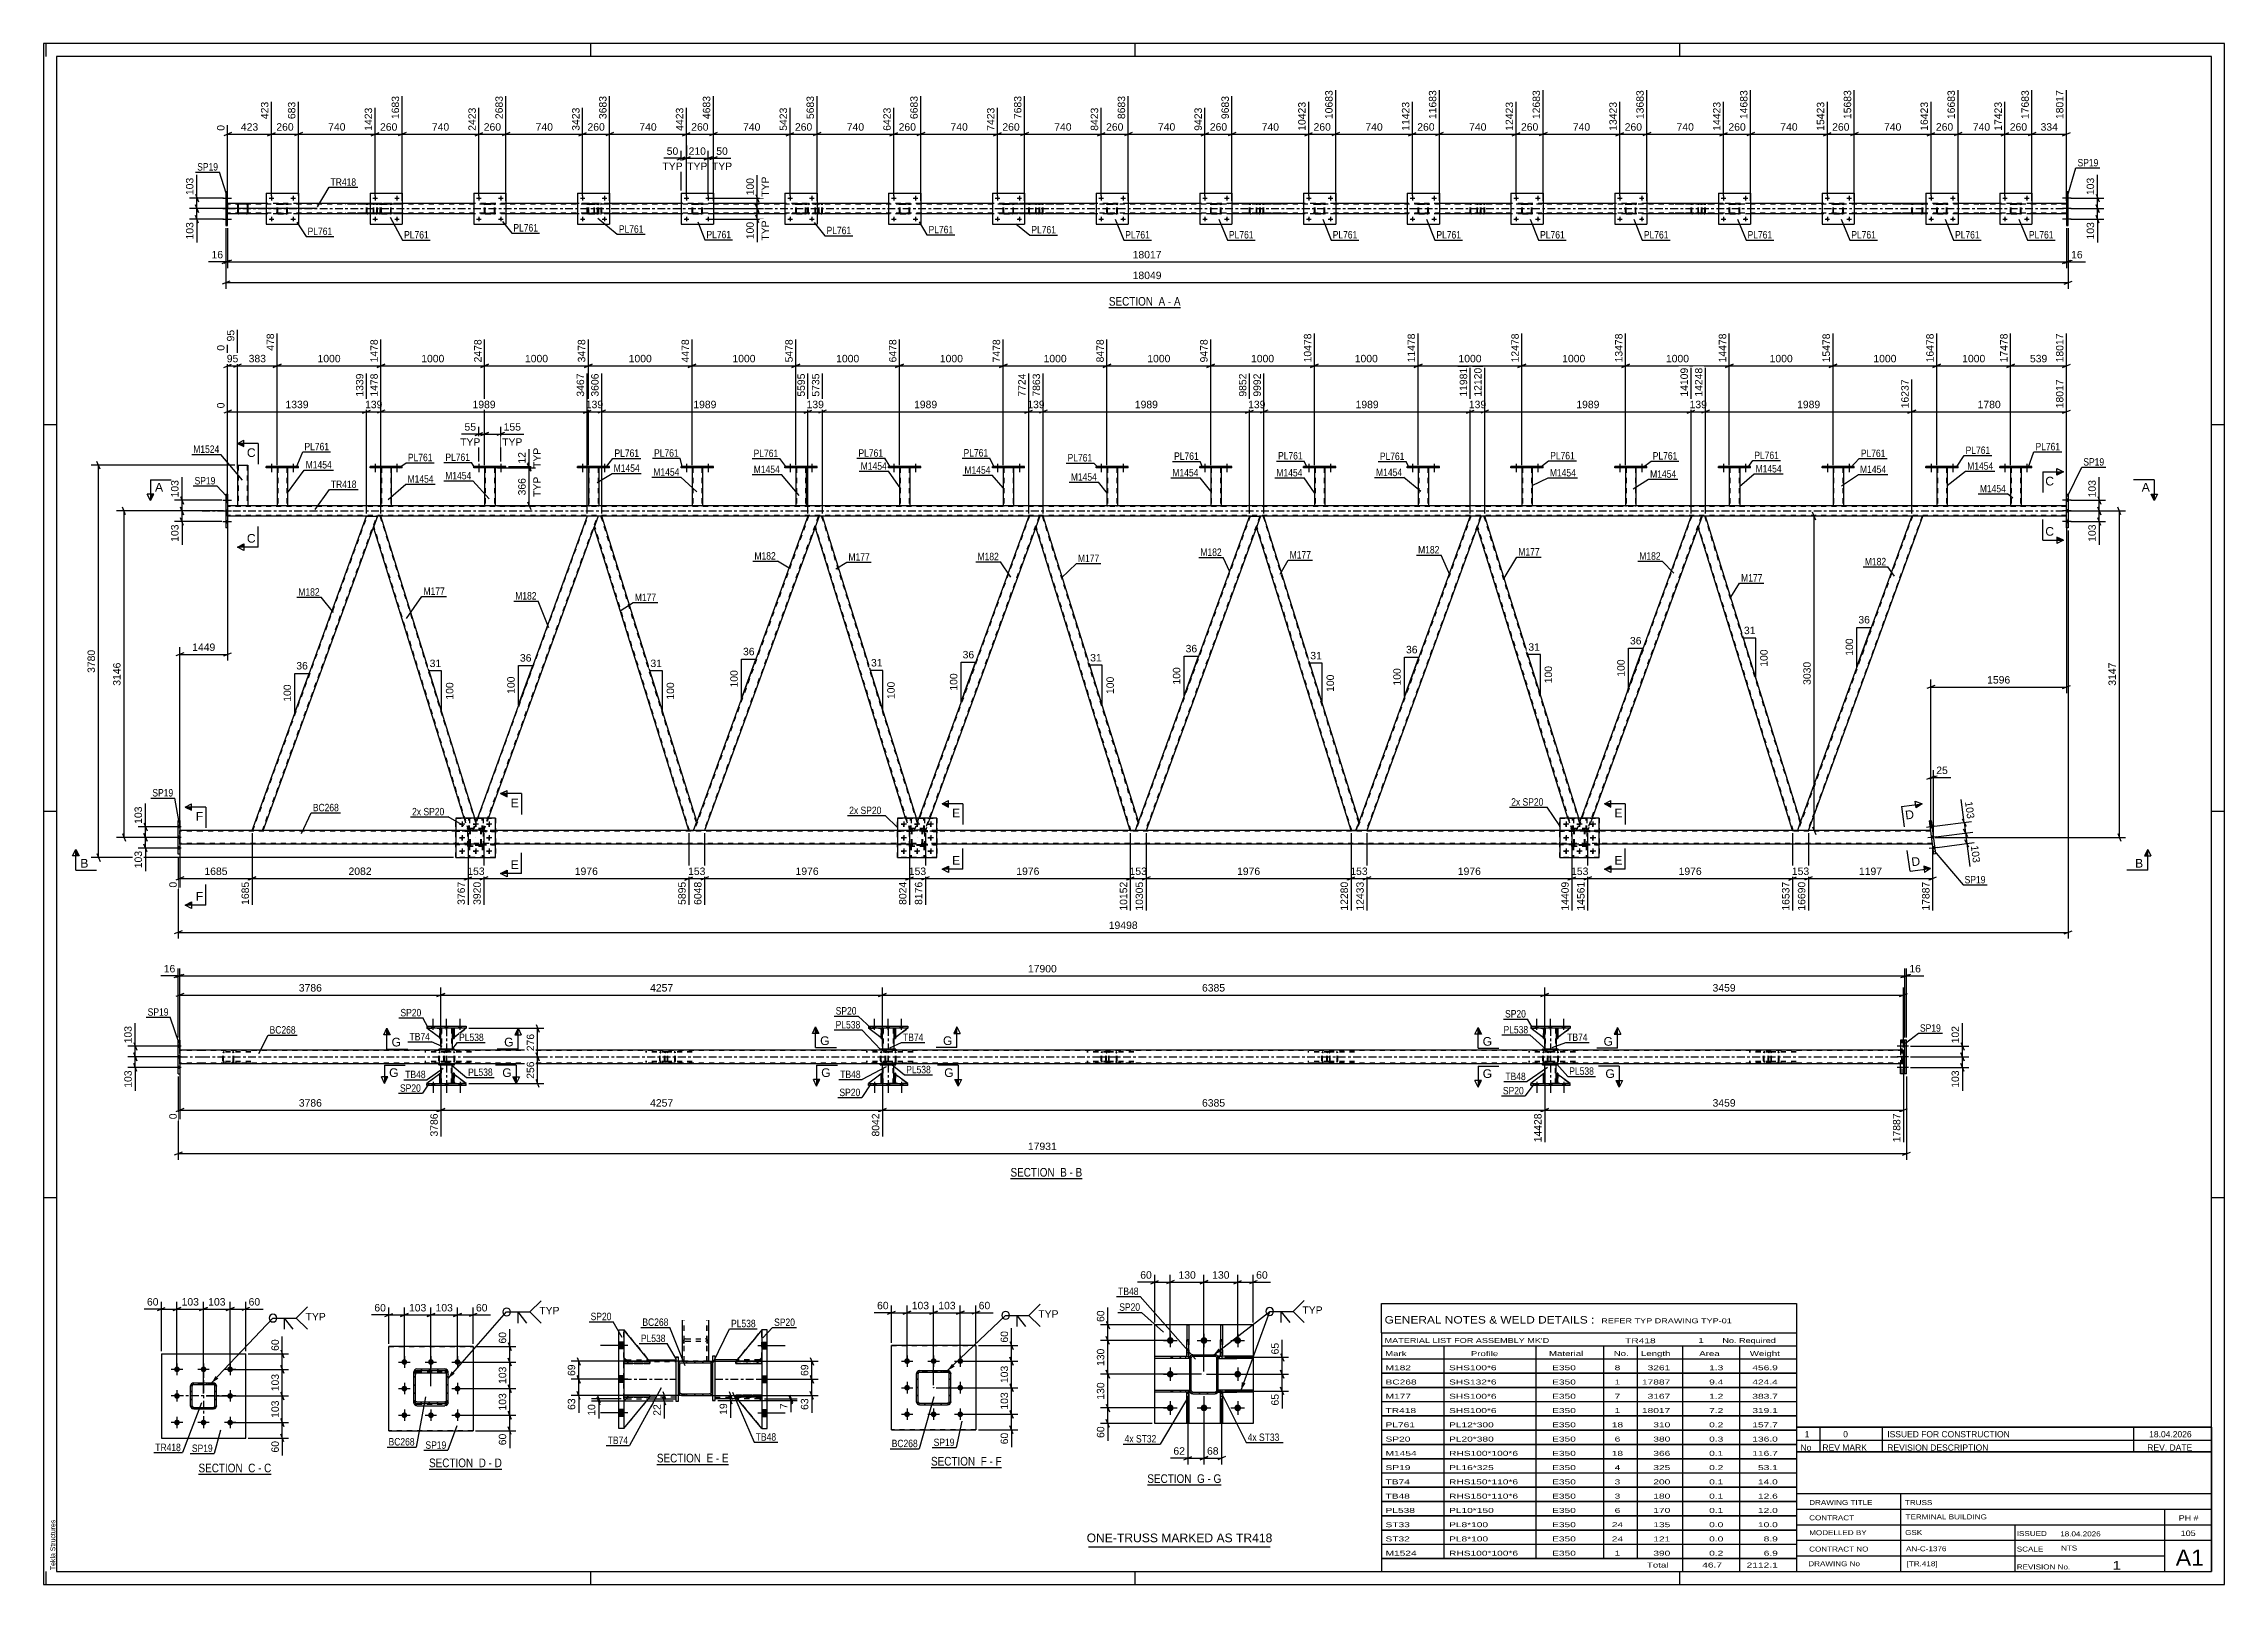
# Paper-space layout 'Layout1' of a CAD drawing. Header units: millimetres. Extents: x 0 to 841, y 0 to 594.
# The model-space entities are those that its viewports show. They can reach past a viewport. Long polylines and large blocks are cut down to what shows.
import ezdxf

# ---------------------------------------------------------------- set-up
doc = ezdxf.new("R2010")
doc.units = ezdxf.units.MM
doc.linetypes.add('DXK_LINE_DOT2', pattern=[3.9198, 1.9599, -1.9599])
doc.linetypes.add('DXK_LINE_DOT3', pattern=[5.9187, 2.979, -0.9799, 0.9799, -0.9799])
doc.layers.add('Viewport layer', color=7, linetype='Continuous', plot=False)
doc.styles.add('Arial', font='ARIAL.TTF', dxfattribs={"height": 0.2})
doc.styles.add('Arial Narrow', font='ARIALN.TTF', dxfattribs={"height": 0.2})

# ---------------------------------------------------------------- blocks, each defined once
blk = doc.blocks.new('Unknown-717263172-18 - 6090')
at = {"color": 6, "linetype": 'Continuous'}
blk.add_line((315.15, -375.49), (343.65, -375.49), dxfattribs=at)
at = {"color": 0, "linetype": 'Continuous'}
blk.add_wipeout([(333.26, -374.74), (333.26, -371.24), (315.15, -371.24), (315.15, -374.74)], dxfattribs=at)
blk.add_wipeout([(337.29, -374.74), (337.29, -371.24), (334.31, -371.24), (334.31, -374.74)], dxfattribs=at)
at = {"color": 7, "linetype": 'Continuous', "style": 'Arial Narrow'}
blk.add_text('SECTION ', height=3.34, dxfattribs=at).set_placement((315.15, -374.74))
at = {"color": 0, "linetype": 'Continuous'}
blk.add_wipeout([(339.62, -374.74), (339.62, -371.24), (338.34, -371.24), (338.34, -374.74)], dxfattribs=at)
blk.add_wipeout([(343.65, -374.74), (343.65, -371.24), (340.67, -371.24), (340.67, -374.74)], dxfattribs=at)
at = {"color": 7, "linetype": 'Continuous', "style": 'Arial Narrow'}
for s, p in [('G', (334.31, -374.74)), ('-', (338.34, -374.74)), ('G', (340.67, -374.74))]:
    blk.add_text(s, height=3.34, dxfattribs=at).set_placement(p)
blk = doc.blocks.new('Unknown-717263172-16075')
at = {"color": 7, "linetype": 'Continuous'}
for p, q in [((405.5, -305.58), (565.5, -305.58)), ((405.5, -316.83), (405.5, -305.58)), ((565.5, -305.58), (565.5, -316.83)), ((405.5, -316.83), (565.5, -316.83)), ((405.5, -316.83), (405.5, -321.83)), ((565.5, -316.83), (565.5, -321.83)), ((405.5, -321.83), (565.5, -321.83)), ((405.5, -321.83), (405.5, -326.83)), ((405.5, -326.83), (565.5, -326.83)), ((405.5, -326.88), (405.5, -332.28)), ((405.5, -326.88), (565.5, -326.88)), ((429.5, -321.83), (429.5, -326.83)), ((429.5, -326.83), (429.5, -332.33)), ((465, -321.83), (465, -326.83)), ((465, -326.83), (465, -332.33)), ((491, -321.83), (491, -326.83)), ((491, -326.83), (491, -332.33)), ((504, -321.83), (504, -326.83)), ((504, -326.83), (504, -332.33)), ((521.5, -321.83), (521.5, -326.83)), ((521.5, -326.83), (521.5, -332.33)), ((543.5, -321.83), (543.5, -326.83)), ((543.5, -326.83), (543.5, -332.33)), ((565.5, -321.83), (565.5, -326.83)), ((565.5, -326.88), (565.5, -332.28)), ((405.5, -332.28), (565.5, -332.28)), ((405.5, -332.38), (405.5, -337.78)), ((405.5, -332.38), (565.5, -332.38)), ((429.5, -332.33), (429.5, -337.83)), ((465, -332.33), (465, -337.83)), ((491, -332.33), (491, -337.83)), ((504, -332.33), (504, -337.83)), ((521.5, -332.33), (521.5, -337.83)), ((543.5, -332.33), (543.5, -337.83)), ((565.5, -332.38), (565.5, -337.78)), ((405.5, -337.78), (565.5, -337.78)), ((405.5, -337.88), (405.5, -343.28)), ((405.5, -337.88), (565.5, -337.88)), ((405.5, -343.28), (565.5, -343.28)), ((405.5, -343.38), (405.5, -348.78)), ((405.5, -343.38), (565.5, -343.38)), ((429.5, -337.83), (429.5, -343.33)), ((429.5, -343.33), (429.5, -348.83)), ((465, -337.83), (465, -343.33)), ((465, -343.33), (465, -348.83)), ((491, -337.83), (491, -343.33)), ((491, -343.33), (491, -348.83)), ((504, -337.83), (504, -343.33)), ((504, -343.33), (504, -348.83)), ((521.5, -337.83), (521.5, -343.33)), ((521.5, -343.33), (521.5, -348.83)), ((543.5, -337.83), (543.5, -343.33)), ((543.5, -343.33), (543.5, -348.83)), ((565.5, -337.88), (565.5, -343.28)), ((565.5, -343.38), (565.5, -348.78)), ((405.5, -348.78), (565.5, -348.78)), ((405.5, -348.88), (405.5, -354.28)), ((405.5, -348.88), (565.5, -348.88)), ((429.5, -348.83), (429.5, -354.33)), ((465, -348.83), (465, -354.33)), ((491, -348.83), (491, -354.33)), ((504, -348.83), (504, -354.33)), ((521.5, -348.83), (521.5, -354.33)), ((543.5, -348.83), (543.5, -354.33)), ((565.5, -348.88), (565.5, -354.28)), ((405.5, -354.28), (565.5, -354.28)), ((405.5, -354.38), (405.5, -359.78)), ((405.5, -354.38), (565.5, -354.38)), ((405.5, -359.78), (565.5, -359.78)), ((405.5, -359.88), (405.5, -365.28)), ((405.5, -359.88), (565.5, -359.88)), ((429.5, -354.33), (429.5, -359.83)), ((429.5, -359.83), (429.5, -365.33)), ((465, -354.33), (465, -359.83)), ((465, -359.83), (465, -365.33)), ((491, -354.33), (491, -359.83)), ((491, -359.83), (491, -365.33)), ((504, -354.33), (504, -359.83)), ((504, -359.83), (504, -365.33)), ((521.5, -354.33), (521.5, -359.83)), ((521.5, -359.83), (521.5, -365.33)), ((543.5, -354.33), (543.5, -359.83)), ((543.5, -359.83), (543.5, -365.33)), ((565.5, -354.38), (565.5, -359.78)), ((565.5, -359.88), (565.5, -365.28)), ((405.5, -365.28), (565.5, -365.28)), ((405.5, -365.38), (405.5, -370.78)), ((405.5, -365.38), (565.5, -365.38)), ((429.5, -365.33), (429.5, -370.83)), ((465, -365.33), (465, -370.83)), ((491, -365.33), (491, -370.83)), ((504, -365.33), (504, -370.83)), ((521.5, -365.33), (521.5, -370.83)), ((543.5, -365.33), (543.5, -370.83)), ((565.5, -365.38), (565.5, -370.78)), ((405.5, -370.78), (565.5, -370.78)), ((405.5, -370.88), (405.5, -376.28)), ((405.5, -370.88), (565.5, -370.88)), ((405.5, -376.28), (565.5, -376.28)), ((405.5, -376.38), (405.5, -381.78)), ((405.5, -376.38), (565.5, -376.38)), ((429.5, -370.83), (429.5, -376.33)), ((429.5, -376.33), (429.5, -381.83)), ((465, -370.83), (465, -376.33)), ((465, -376.33), (465, -381.83)), ((491, -370.83), (491, -376.33)), ((491, -376.33), (491, -381.83)), ((504, -370.83), (504, -376.33)), ((504, -376.33), (504, -381.83)), ((521.5, -370.83), (521.5, -376.33)), ((521.5, -376.33), (521.5, -381.83)), ((543.5, -370.83), (543.5, -376.33)), ((543.5, -376.33), (543.5, -381.83)), ((565.5, -370.88), (565.5, -376.28)), ((565.5, -376.38), (565.5, -381.78)), ((405.5, -381.78), (565.5, -381.78)), ((405.5, -381.88), (405.5, -387.28)), ((405.5, -381.88), (565.5, -381.88)), ((429.5, -381.83), (429.5, -387.33)), ((465, -381.83), (465, -387.33)), ((491, -381.83), (491, -387.33)), ((504, -381.83), (504, -387.33)), ((521.5, -381.83), (521.5, -387.33)), ((543.5, -381.83), (543.5, -387.33)), ((565.5, -381.88), (565.5, -387.28)), ((405.5, -387.28), (565.5, -387.28)), ((405.5, -387.38), (405.5, -392.78)), ((405.5, -387.38), (565.5, -387.38)), ((405.5, -392.78), (565.5, -392.78)), ((405.5, -392.88), (405.5, -398.28)), ((405.5, -392.88), (565.5, -392.88)), ((429.5, -387.33), (429.5, -392.83)), ((429.5, -392.83), (429.5, -398.33)), ((465, -387.33), (465, -392.83)), ((465, -392.83), (465, -398.33)), ((491, -387.33), (491, -392.83)), ((491, -392.83), (491, -398.33)), ((504, -387.33), (504, -392.83)), ((504, -392.83), (504, -398.33)), ((521.5, -387.33), (521.5, -392.83)), ((521.5, -392.83), (521.5, -398.33)), ((543.5, -387.33), (543.5, -392.83)), ((543.5, -392.83), (543.5, -398.33)), ((565.5, -387.38), (565.5, -392.78)), ((565.5, -392.88), (565.5, -398.28)), ((405.5, -398.28), (565.5, -398.28)), ((405.5, -398.38), (405.5, -403.78)), ((405.5, -398.38), (565.5, -398.38)), ((429.5, -398.33), (429.5, -403.83)), ((465, -398.33), (465, -403.83)), ((491, -398.33), (491, -403.83)), ((504, -398.33), (504, -403.83)), ((521.5, -398.33), (521.5, -403.83)), ((543.5, -398.33), (543.5, -403.83)), ((565.5, -398.38), (565.5, -403.78)), ((405.5, -403.78), (565.5, -403.78)), ((405.5, -403.83), (565.5, -403.83)), ((405.5, -403.83), (405.5, -408.83)), ((405.5, -408.83), (565.5, -408.83)), ((521.5, -403.83), (521.5, -408.83)), ((543.5, -403.83), (543.5, -408.83)), ((565.5, -403.83), (565.5, -408.83))]:
    blk.add_line(p, q, dxfattribs=at)
at = {"color": 7, "style": 'Arial Narrow'}
for s, height, width, p in [('GENERAL NOTES & WELD DETAILS :', 2.8633, 1.4, (406.65, -313.27)), ("MATERIAL LIST FOR ASSEMBLY MK'D", 1.9089, 1.6, (406.65, -320.77)), ('REFER TYP DRAWING TYP-01', 1.9089, 1.6, (490.2, -313.17)), ('TR418', 1.909, 1.794707, (499.4, -320.86)), ('1', 1.91, 1.794707, (527.58, -320.77)), ('No. Required', 1.9089, 1.6, (536.91, -320.77)), ('Mark', 1.909, 1.7, (406.83, -325.83)), ('Profile', 1.909, 1.7, (439.91, -325.83)), ('Material', 1.909, 1.7, (470.04, -325.77)), ('No.', 1.909, 1.7, (495, -325.77)), ('Length', 1.909, 1.7, (505.5, -325.77)), ('Area', 1.909, 1.7, (528, -325.77)), ('Weight', 1.909, 1.7, (547.5, -325.77))]:
    blk.add_text(s, height=height, dxfattribs=dict(at, width=width)).set_placement(p)
at = {"color": 7, "linetype": 'Continuous', "style": 'Arial Narrow'}
for s, height, width, p in [('M182', 1.909, 1.794707, (407, -331.27)), ('BC268', 1.909, 1.794707, (407, -336.77)), ('SHS100*6', 1.909, 1.794707, (431.5, -331.27)), ('SHS132*6', 1.909, 1.794707, (431.5, -336.77)), ('E350', 1.909, 1.794707, (471.24, -331.27)), ('E350', 1.909, 1.794707, (471.24, -336.77)), ('8', 1.91, 1.794707, (495.35, -331.27)), ('1', 1.91, 1.794707, (495.35, -336.77)), ('17887', 1.909, 1.794707, (505.89, -336.77)), ('3261', 1.909, 1.794707, (508.08, -331.27)), ('9.4', 1.909, 1.794707, (531.81, -336.77)), ('1.3', 1.909, 1.794707, (531.81, -331.27)), ('456.9', 1.909, 1.794707, (548.45, -331.27)), ('424.4', 1.909, 1.794707, (548.45, -336.77)), ('M177', 1.909, 1.794707, (407, -342.27)), ('SHS100*6', 1.909, 1.794707, (431.5, -342.27)), ('E350', 1.909, 1.794707, (471.24, -342.27)), ('7', 1.91, 1.794707, (495.35, -342.27)), ('3167', 1.909, 1.794707, (508.08, -342.27)), ('1.2', 1.909, 1.794707, (531.81, -342.27)), ('383.7', 1.909, 1.794707, (548.45, -342.27)), ('TR418', 1.909, 1.794707, (407, -347.77)), ('PL761', 1.909, 1.794707, (407, -353.27)), ('SHS100*6', 1.909, 1.794707, (431.5, -347.77)), ('PL12*300', 1.909, 1.794707, (431.5, -353.27)), ('E350', 1.909, 1.794707, (471.24, -347.77)), ('E350', 1.909, 1.794707, (471.24, -353.27)), ('18', 1.909, 1.794707, (494.26, -353.27)), ('1', 1.91, 1.794707, (495.35, -347.77)), ('18017', 1.909, 1.794707, (505.89, -347.77)), ('310', 1.909, 1.794707, (510.27, -353.27)), ('0.2', 1.909, 1.794707, (531.81, -353.27)), ('7.2', 1.909, 1.794707, (531.81, -347.77)), ('319.1', 1.909, 1.794707, (548.45, -347.77)), ('157.7', 1.909, 1.794707, (548.45, -353.27)), ('SP20', 1.909, 1.794707, (407, -358.77)), ('PL20*380', 1.909, 1.794707, (431.5, -358.77)), ('E350', 1.909, 1.794707, (471.24, -358.77)), ('6', 1.91, 1.794707, (495.35, -358.77)), ('380', 1.909, 1.794707, (510.27, -358.77)), ('0.3', 1.909, 1.794707, (531.81, -358.77)), ('136.0', 1.909, 1.794707, (548.45, -358.77)), ('SP19', 1.909, 1.794707, (407, -369.77)), ('M1454', 1.909, 1.794707, (407, -364.27)), ('RHS100*100*6', 1.9089, 1.794707, (431.5, -364.27)), ('PL16*325', 1.909, 1.794707, (431.5, -369.77)), ('E350', 1.909, 1.794707, (471.24, -364.27)), ('E350', 1.909, 1.794707, (471.24, -369.77)), ('18', 1.909, 1.794707, (494.26, -364.27)), ('4', 1.91, 1.794707, (495.35, -369.77)), ('366', 1.909, 1.794707, (510.27, -364.27)), ('325', 1.909, 1.794707, (510.27, -369.77)), ('0.1', 1.909, 1.794707, (531.81, -364.27)), ('0.2', 1.909, 1.794707, (531.81, -369.77)), ('116.7', 1.909, 1.794707, (548.45, -364.27)), ('53.1', 1.909, 1.794707, (550.64, -369.77)), ('TB74', 1.909, 1.794707, (407, -375.27)), ('RHS150*110*6', 1.9089, 1.794707, (431.5, -375.27)), ('E350', 1.909, 1.794707, (471.24, -375.27)), ('3', 1.91, 1.794707, (495.35, -375.27)), ('200', 1.909, 1.794707, (510.27, -375.27)), ('0.1', 1.909, 1.794707, (531.81, -375.27)), ('14.0', 1.909, 1.794707, (550.64, -375.27)), ('TB48', 1.909, 1.794707, (407, -380.77)), ('PL538', 1.909, 1.794707, (407, -386.27)), ('RHS150*110*6', 1.9089, 1.794707, (431.5, -380.77)), ('PL10*150', 1.909, 1.794707, (431.5, -386.27)), ('E350', 1.909, 1.794707, (471.24, -380.77)), ('E350', 1.909, 1.794707, (471.24, -386.27)), ('3', 1.91, 1.794707, (495.35, -380.77)), ('6', 1.91, 1.794707, (495.35, -386.27)), ('180', 1.909, 1.794707, (510.27, -380.77)), ('170', 1.909, 1.794707, (510.27, -386.27)), ('0.1', 1.909, 1.794707, (531.81, -380.77)), ('0.1', 1.909, 1.794707, (531.81, -386.27)), ('12.6', 1.909, 1.794707, (550.64, -380.77)), ('12.0', 1.909, 1.794707, (550.64, -386.27)), ('ST33', 1.909, 1.794707, (407, -391.77)), ('PL8*100', 1.909, 1.794707, (431.5, -391.77)), ('E350', 1.909, 1.794707, (471.24, -391.77)), ('24', 1.909, 1.794707, (494.26, -391.77)), ('135', 1.909, 1.794707, (510.27, -391.77)), ('0.0', 1.909, 1.794707, (531.81, -391.77)), ('10.0', 1.909, 1.794707, (550.64, -391.77)), ('ST32', 1.909, 1.794707, (407, -397.27)), ('M1524', 1.909, 1.794707, (407, -402.77)), ('PL8*100', 1.909, 1.794707, (431.5, -397.27)), ('RHS100*100*6', 1.9089, 1.794707, (431.5, -402.77)), ('E350', 1.909, 1.794707, (471.24, -397.27)), ('E350', 1.909, 1.794707, (471.24, -402.77)), ('24', 1.909, 1.794707, (494.26, -397.27)), ('1', 1.91, 1.794707, (495.35, -402.77)), ('390', 1.909, 1.794707, (510.27, -402.77)), ('121', 1.909, 1.794707, (510.27, -397.27)), ('0.0', 1.909, 1.794707, (531.81, -397.27)), ('0.2', 1.909, 1.794707, (531.81, -402.77)), ('8.9', 1.909, 1.794707, (552.83, -397.27)), ('6.9', 1.909, 1.794707, (552.83, -402.77)), ('Total', 1.909, 1.7, (507.83, -407.33)), ('46.7', 1.909, 1.794707, (529.14, -407.33)), ('2112.1', 1.909, 1.794707, (546.26, -407.33))]:
    blk.add_text(s, height=height, dxfattribs=dict(at, width=width)).set_placement(p)
blk = doc.blocks.new('Unknown-717263172-1117')
at = {"color": 5, "linetype": 'Continuous'}
for p, q in [((730.5, 180.17), (-110.5, 180.17)), ((-110.5, 180.17), (-110.5, -413.83)), ((-109.5, 175.17), (-109.5, 180.17)), ((100.5, 175.17), (100.5, 180.17)), ((310.5, 175.17), (310.5, 180.17)), ((520.5, 175.17), (520.5, 180.17)), ((730.5, -413.83), (730.5, 180.17)), ((725.5, 175.17), (-105.5, 175.17)), ((-105.5, 175.17), (-105.5, -408.83)), ((725.5, -408.83), (725.5, 175.17)), ((-105.5, 33.17), (-110.5, 33.17)), ((730.5, 33.17), (725.5, 33.17)), ((-105.5, -115.83), (-110.5, -115.83)), ((730.5, -115.83), (725.5, -115.83)), ((-105.5, -264.83), (-110.5, -264.83)), ((730.5, -264.83), (725.5, -264.83)), ((-109.5, -413.83), (-109.5, -408.83)), ((-105.5, -408.83), (725.5, -408.83)), ((100.5, -413.83), (100.5, -408.83)), ((310.5, -413.83), (310.5, -408.83)), ((520.5, -413.83), (520.5, -408.83)), ((-110.5, -413.83), (730.5, -413.83))]:
    blk.add_line(p, q, dxfattribs=at)
at = {"color": 174, "linetype": 'Continuous', "style": 'Arial'}
blk.add_text('Tekla Structures', height=1.9102, rotation=90, dxfattribs=at).set_placement((-106, -408.33))
blk = doc.blocks.new('Unknown-717263172-16074')
at = {"color": 7, "linetype": 'Continuous'}
for p, q in [((565.5, -362.78), (565.5, -408.83)), ((565.5, -362.78), (725.5, -362.78)), ((725.5, -362.83), (725.5, -408.83)), ((565.5, -378.83), (725.5, -378.83)), ((565.5, -384.83), (725.5, -384.83)), ((605.64, -378.83), (605.64, -408.83)), ((707.5, -408.78), (707.5, -384.78)), ((565.5, -390.83), (725.5, -390.83)), ((649.64, -390.83), (649.64, -408.83)), ((565.5, -396.83), (725.5, -396.83)), ((565.5, -402.83), (707.5, -402.83)), ((565.5, -408.83), (725.5, -408.83))]:
    blk.add_line(p, q, dxfattribs=at)
at = {"color": 7, "style": 'Arial Narrow'}
for s, height, width, p in [('DRAWING TITLE', 1.9089, 1.425378, (570.38, -383.22)), ('TRUSS', 1.909, 1.425378, (607.3, -383.24)), ('TERMINAL BUILDING', 1.9089, 1.425378, (607.55, -388.76)), ('CONTRACT', 1.909, 1.425378, (570.38, -389.12)), ('MODELLED BY', 1.9089, 1.425378, (570.38, -394.85)), ('GSK', 1.909, 1.425378, (607.38, -394.79)), ('ISSUED', 1.909, 1.425378, (650.44, -395.19)), ('18.04.2026', 1.909, 1.425378, (667.19, -395.31)), ('CONTRACT NO', 1.9089, 1.425378, (570.38, -401.17)), ('AN-C-1376', 1.909, 1.425378, (607.72, -401.05)), ('SCALE', 1.909, 1.425378, (650.44, -401.18)), ('A1', 6.204, 1.25, (711.74, -406.63)), ('DRAWING No', 1.909, 1.425378, (570.05, -406.83)), ('[TR.418]', 1.909, 1.425378, (607.96, -406.84)), ('REVISION No.', 1.9089, 1.425378, (650.44, -408.06)), ('1', 3.34, 1.5, (687.41, -408.15))]:
    blk.add_text(s, height=height, dxfattribs=dict(at, width=width)).set_placement(p)
at = {"color": 7, "linetype": 'Continuous', "style": 'Arial Narrow'}
for s, height, width, p in [('PH #', 2.1, 1.42538, (712.9, -389.28)), ('105', 2.1, 1.42538, (713.68, -395.18)), ('NTS', 1.909, 1.425378, (667.5, -400.78))]:
    blk.add_text(s, height=height, dxfattribs=dict(at, width=width)).set_placement(p)
blk = doc.blocks.new('Unknown-717263172-16076')
at = {"color": 7, "linetype": 'Continuous'}
blk.add_line((292.5, -399.33), (362.5, -399.33), dxfattribs=at)
at = {"color": 7, "style": 'Arial'}
blk.add_text('ONE-TRUSS MARKED AS TR418', height=3.3428, dxfattribs=at).set_placement((291.74, -397.58))
blk = doc.blocks.new('Unknown-717263172-16077')
at = {"color": 7, "linetype": 'Continuous'}
for p, q in [((565.5, -353.28), (725.5, -353.28)), ((725.5, -353.28), (565.5, -353.28)), ((565.5, -353.28), (565.5, -358.28)), ((565.5, -358.28), (725.5, -358.28)), ((565.5, -358.28), (565.5, -362.78)), ((565.5, -358.28), (725.5, -358.28)), ((574.5, -353.28), (574.5, -358.28)), ((574.5, -358.28), (574.5, -362.78)), ((598.5, -353.28), (598.5, -358.28)), ((598.5, -358.28), (598.5, -362.78)), ((695.5, -353.28), (695.5, -358.28)), ((695.5, -358.28), (695.5, -362.78)), ((725.5, -353.28), (725.5, -358.28)), ((725.5, -358.28), (725.5, -362.78)), ((725.5, -362.78), (565.5, -362.78))]:
    blk.add_line(p, q, dxfattribs=at)
at = {"color": 7, "linetype": 'Continuous', "style": 'Arial Narrow'}
for s, height, width, p in [('No', 2.386, 1.2, (567.04, -362.28)), ('1', 2.39, 1.196471, (568.65, -357.13)), ('REV MARK', 2.386, 1.2, (575.5, -362.28)), ('0', 2.39, 1.196471, (583.5, -357.13)), ('REVISION DESCRIPTION', 2.3861, 1.2, (600.5, -362.28)), ('ISSUED FOR CONSTRUCTION', 2.3861, 1.196471, (600.5, -357.13)), ('REV. DATE', 2.386, 1.2, (700.78, -362.28)), ('18.04.2026', 2.386, 1.196471, (701.5, -357.13))]:
    blk.add_text(s, height=height, dxfattribs=dict(at, width=width)).set_placement(p)
blk = doc.blocks.new('Unknown-717263172-12 - 4900')
at = {"color": 6, "linetype": 'Continuous'}
blk.add_line((300.31, 78.39), (327.96, 78.39), dxfattribs=at)
at = {"color": 0, "linetype": 'Continuous'}
blk.add_wipeout([(318.42, 79.14), (318.42, 82.64), (300.31, 82.64), (300.31, 79.14)], dxfattribs=at)
blk.add_wipeout([(322.03, 79.14), (322.03, 82.64), (319.47, 82.64), (319.47, 79.14)], dxfattribs=at)
at = {"color": 7, "linetype": 'Continuous', "style": 'Arial Narrow'}
blk.add_text('SECTION ', height=3.34, dxfattribs=at).set_placement((300.31, 79.14))
at = {"color": 0, "linetype": 'Continuous'}
blk.add_wipeout([(324.35, 79.14), (324.35, 82.64), (323.08, 82.64), (323.08, 79.14)], dxfattribs=at)
blk.add_wipeout([(327.96, 79.14), (327.96, 82.64), (325.4, 82.64), (325.4, 79.14)], dxfattribs=at)
at = {"color": 7, "linetype": 'Continuous', "style": 'Arial Narrow'}
for s, p in [('A', (319.47, 79.14)), ('-', (323.08, 79.14)), ('A', (325.4, 79.14))]:
    blk.add_text(s, height=3.34, dxfattribs=at).set_placement(p)
blk = doc.blocks.new('Unknown-717263172-13 - 1233')
at = {"color": 6, "linetype": 'Continuous'}
blk.add_line((-50.77, -371.38), (-22.7, -371.38), dxfattribs=at)
at = {"color": 0, "linetype": 'Continuous'}
blk.add_wipeout([(-32.66, -370.63), (-32.66, -367.13), (-50.77, -367.13), (-50.77, -370.63)], dxfattribs=at)
blk.add_wipeout([(-28.84, -370.63), (-28.84, -367.13), (-31.61, -367.13), (-31.61, -370.63)], dxfattribs=at)
at = {"color": 7, "linetype": 'Continuous', "style": 'Arial Narrow'}
blk.add_text('SECTION ', height=3.34, dxfattribs=at).set_placement((-50.77, -370.63))
at = {"color": 0, "linetype": 'Continuous'}
blk.add_wipeout([(-26.52, -370.63), (-26.52, -367.13), (-27.79, -367.13), (-27.79, -370.63)], dxfattribs=at)
blk.add_wipeout([(-22.7, -370.63), (-22.7, -367.13), (-25.47, -367.13), (-25.47, -370.63)], dxfattribs=at)
at = {"color": 7, "linetype": 'Continuous', "style": 'Arial Narrow'}
for s, p in [('C', (-31.61, -370.63)), ('-', (-27.79, -370.63)), ('C', (-25.47, -370.63))]:
    blk.add_text(s, height=3.34, dxfattribs=at).set_placement(p)
blk = doc.blocks.new('Unknown-717263172-14 - 1577')
at = {"color": 6, "linetype": 'Continuous'}
blk.add_line((38.14, -369.4), (66.21, -369.4), dxfattribs=at)
at = {"color": 0, "linetype": 'Continuous'}
blk.add_wipeout([(56.25, -368.65), (56.25, -365.15), (38.14, -365.15), (38.14, -368.65)], dxfattribs=at)
blk.add_wipeout([(60.06, -368.65), (60.06, -365.15), (57.3, -365.15), (57.3, -368.65)], dxfattribs=at)
at = {"color": 7, "linetype": 'Continuous', "style": 'Arial Narrow'}
blk.add_text('SECTION ', height=3.34, dxfattribs=at).set_placement((38.14, -368.65))
at = {"color": 0, "linetype": 'Continuous'}
blk.add_wipeout([(62.39, -368.65), (62.39, -365.15), (61.11, -365.15), (61.11, -368.65)], dxfattribs=at)
blk.add_wipeout([(66.21, -368.65), (66.21, -365.15), (63.44, -365.15), (63.44, -368.65)], dxfattribs=at)
at = {"color": 7, "linetype": 'Continuous', "style": 'Arial Narrow'}
for s, p in [('D', (57.3, -368.65)), ('-', (61.11, -368.65)), ('D', (63.44, -368.65))]:
    blk.add_text(s, height=3.34, dxfattribs=at).set_placement(p)
blk = doc.blocks.new('Unknown-717263172-15 - 11166')
at = {"color": 6, "linetype": 'Continuous'}
blk.add_line((126, -367.56), (153.64, -367.56), dxfattribs=at)
at = {"color": 0, "linetype": 'Continuous'}
blk.add_wipeout([(144.11, -366.81), (144.11, -363.31), (126, -363.31), (126, -366.81)], dxfattribs=at)
blk.add_wipeout([(147.71, -366.81), (147.71, -363.31), (145.16, -363.31), (145.16, -366.81)], dxfattribs=at)
at = {"color": 7, "linetype": 'Continuous', "style": 'Arial Narrow'}
blk.add_text('SECTION ', height=3.34, dxfattribs=at).set_placement((126, -366.81))
at = {"color": 0, "linetype": 'Continuous'}
blk.add_wipeout([(150.04, -366.81), (150.04, -363.31), (148.76, -363.31), (148.76, -366.81)], dxfattribs=at)
blk.add_wipeout([(153.64, -366.81), (153.64, -363.31), (151.09, -363.31), (151.09, -366.81)], dxfattribs=at)
at = {"color": 7, "linetype": 'Continuous', "style": 'Arial Narrow'}
for s, p in [('E', (145.16, -366.81)), ('-', (148.76, -366.81)), ('E', (151.09, -366.81))]:
    blk.add_text(s, height=3.34, dxfattribs=at).set_placement(p)
blk = doc.blocks.new('Unknown-717263172-16 - 2187')
at = {"color": 6, "linetype": 'Continuous'}
blk.add_line((231.73, -368.78), (258.94, -368.78), dxfattribs=at)
at = {"color": 0, "linetype": 'Continuous'}
blk.add_wipeout([(249.83, -368.03), (249.83, -364.53), (231.73, -364.53), (231.73, -368.03)], dxfattribs=at)
blk.add_wipeout([(253.23, -368.03), (253.23, -364.53), (250.88, -364.53), (250.88, -368.03)], dxfattribs=at)
at = {"color": 7, "linetype": 'Continuous', "style": 'Arial Narrow'}
blk.add_text('SECTION ', height=3.34, dxfattribs=at).set_placement((231.73, -368.03))
at = {"color": 0, "linetype": 'Continuous'}
blk.add_wipeout([(255.55, -368.03), (255.55, -364.53), (254.28, -364.53), (254.28, -368.03)], dxfattribs=at)
blk.add_wipeout([(258.94, -368.03), (258.94, -364.53), (256.6, -364.53), (256.6, -368.03)], dxfattribs=at)
at = {"color": 7, "linetype": 'Continuous', "style": 'Arial Narrow'}
for s, p in [('F', (250.88, -368.03)), ('-', (254.28, -368.03)), ('F', (256.6, -368.03))]:
    blk.add_text(s, height=3.34, dxfattribs=at).set_placement(p)
blk = doc.blocks.new('Unknown-717263172-17 - 2461')
at = {"color": 6, "linetype": 'Continuous'}
blk.add_line((262.37, -257.39), (290.01, -257.39), dxfattribs=at)
at = {"color": 0, "linetype": 'Continuous'}
blk.add_wipeout([(280.47, -256.64), (280.47, -253.14), (262.37, -253.14), (262.37, -256.64)], dxfattribs=at)
blk.add_wipeout([(284.08, -256.64), (284.08, -253.14), (281.52, -253.14), (281.52, -256.64)], dxfattribs=at)
at = {"color": 7, "linetype": 'Continuous', "style": 'Arial Narrow'}
blk.add_text('SECTION ', height=3.34, dxfattribs=at).set_placement((262.37, -256.64))
at = {"color": 0, "linetype": 'Continuous'}
blk.add_wipeout([(286.41, -256.64), (286.41, -253.14), (285.13, -253.14), (285.13, -256.64)], dxfattribs=at)
blk.add_wipeout([(290.01, -256.64), (290.01, -253.14), (287.46, -253.14), (287.46, -256.64)], dxfattribs=at)
at = {"color": 7, "linetype": 'Continuous', "style": 'Arial Narrow'}
for s, p in [('B', (281.52, -256.64)), ('-', (285.13, -256.64)), ('B', (287.46, -256.64))]:
    blk.add_text(s, height=3.34, dxfattribs=at).set_placement(p)
blk = doc.blocks.new('Part-717263172-6202 - 6090')
at = {"linetype": 'Continuous'}
h = blk.add_hatch(dxfattribs=at)
h.set_pattern_fill('', scale=0.7, style=0, pattern_type=0)
h.set_pattern_definition([(45, (331.1696, -339.7151), (-1.57154, 1.57154), [])])
h.paths.add_polyline_path([(331.17, -346.12), (331.17, -339.72), (330.37, -339.72), (330.37, -346.12)])
at = {"color": 7, "linetype": 'DXK_LINE_DOT2'}
for p, q in [((330.37, -346.12), (330.37, -339.72)), ((330.37, -339.72), (331.17, -339.72)), ((330.37, -341.22), (331.17, -341.22)), ((331.17, -346.12), (331.17, -339.72))]:
    blk.add_line(p, q, dxfattribs=at)
at = {"color": 2, "linetype": 'Continuous'}
for p, q in [((330.37, -346.12), (330.37, -339.72)), ((330.37, -339.72), (331.17, -339.72)), ((331.17, -339.72), (331.17, -346.12)), ((330.37, -351.8), (330.37, -346.12)), ((331.17, -346.12), (330.37, -346.12)), ((331.17, -351.8), (330.37, -351.8)), ((331.17, -346.12), (331.17, -351.8))]:
    blk.add_line(p, q, dxfattribs=at)
blk = doc.blocks.new('Part-717263172-6207 - 6090')
at = {"linetype": 'Continuous'}
h = blk.add_hatch(dxfattribs=at)
h.set_pattern_fill('', scale=0.7, style=0, pattern_type=0)
h.set_pattern_definition([(45, (344.169, -339.7151), (-1.57154, 1.57154), [])])
h.paths.add_polyline_path([(344.17, -346.12), (344.17, -339.72), (343.37, -339.72), (343.37, -346.12)])
at = {"color": 7, "linetype": 'DXK_LINE_DOT2'}
for p, q in [((343.37, -346.12), (343.37, -339.72)), ((343.37, -339.72), (344.17, -339.72)), ((343.37, -341.22), (344.17, -341.22)), ((344.17, -346.12), (344.17, -339.72))]:
    blk.add_line(p, q, dxfattribs=at)
at = {"color": 2, "linetype": 'Continuous'}
for p, q in [((343.37, -346.12), (343.37, -339.72)), ((343.37, -339.72), (344.17, -339.72)), ((344.17, -339.72), (344.17, -346.12)), ((343.37, -351.8), (343.37, -346.12)), ((344.17, -346.12), (343.37, -346.12)), ((344.17, -351.8), (343.37, -351.8)), ((344.17, -346.12), (344.17, -351.8))]:
    blk.add_line(p, q, dxfattribs=at)
blk = doc.blocks.new('Part-717263172-6167 - 6090')
at = {"linetype": 'Continuous'}
h = blk.add_hatch(dxfattribs=at)
h.set_pattern_fill('', scale=0.7, style=0, pattern_type=0)
h.set_pattern_definition([(45, (349.6426, -338.9048), (-1.57154, 1.57154), [])])
h.paths.add_polyline_path([(349.64, -339.7), (349.64, -338.9), (342.49, -338.9), (342.49, -339.7)])
at = {"color": 7, "linetype": 'DXK_LINE_DOT2'}
for p, q in [((349.64, -338.9), (342.49, -338.9)), ((342.49, -338.9), (342.49, -339.7)), ((349.64, -339.7), (342.49, -339.7)), ((343.99, -339.7), (343.99, -338.9))]:
    blk.add_line(p, q, dxfattribs=at)
at = {"color": 2, "linetype": 'Continuous'}
for p, q in [((349.64, -338.9), (342.49, -338.9)), ((342.49, -338.9), (342.49, -339.7)), ((342.49, -339.7), (349.64, -339.7)), ((355.99, -338.9), (349.64, -338.9)), ((349.64, -339.7), (349.64, -338.9)), ((355.99, -339.7), (349.64, -339.7)), ((355.99, -339.7), (355.99, -338.9))]:
    blk.add_line(p, q, dxfattribs=at)
blk = doc.blocks.new('Part-717263172-6172 - 6090')
at = {"linetype": 'Continuous'}
h = blk.add_hatch(dxfattribs=at)
h.set_pattern_fill('', scale=0.7, style=0, pattern_type=0)
h.set_pattern_definition([(45, (331.4852, -325.9045), (-1.57154, 1.57154), [])])
h.paths.add_polyline_path([(331.49, -326.7), (331.49, -325.9), (324.33, -325.9), (324.33, -326.7)])
at = {"color": 2, "linetype": 'Continuous'}
for p, q in [((317.99, -326.7), (317.99, -325.9)), ((317.99, -325.9), (324.33, -325.9)), ((324.33, -326.7), (317.99, -326.7)), ((324.33, -325.9), (331.49, -325.9)), ((324.33, -326.7), (324.33, -325.9)), ((331.49, -326.7), (324.33, -326.7)), ((331.49, -325.9), (331.49, -326.7))]:
    blk.add_line(p, q, dxfattribs=at)
at = {"color": 7, "linetype": 'DXK_LINE_DOT2'}
for p, q in [((324.33, -325.9), (331.49, -325.9)), ((331.49, -326.7), (324.33, -326.7)), ((329.99, -326.7), (329.99, -325.9)), ((331.49, -325.9), (331.49, -326.7))]:
    blk.add_line(p, q, dxfattribs=at)
blk = doc.blocks.new('Part-717263172-6177 - 6090')
at = {"linetype": 'Continuous'}
h = blk.add_hatch(dxfattribs=at)
h.set_pattern_fill('', scale=0.7, style=0, pattern_type=0)
h.set_pattern_definition([(45, (331.4852, -338.9045), (-1.57154, 1.57154), [])])
h.paths.add_polyline_path([(331.49, -339.7), (331.49, -338.9), (324.33, -338.9), (324.33, -339.7)])
at = {"color": 2, "linetype": 'Continuous'}
for p, q in [((317.99, -339.7), (317.99, -338.9)), ((317.99, -338.9), (324.33, -338.9)), ((324.33, -339.7), (317.99, -339.7)), ((324.33, -338.9), (331.49, -338.9)), ((324.33, -339.7), (324.33, -338.9)), ((331.49, -339.7), (324.33, -339.7)), ((331.49, -338.9), (331.49, -339.7))]:
    blk.add_line(p, q, dxfattribs=at)
at = {"color": 7, "linetype": 'DXK_LINE_DOT2'}
for p, q in [((324.33, -338.9), (331.49, -338.9)), ((331.49, -339.7), (324.33, -339.7)), ((329.99, -339.7), (329.99, -338.9)), ((331.49, -338.9), (331.49, -339.7))]:
    blk.add_line(p, q, dxfattribs=at)
blk = doc.blocks.new('Part-717263172-6192 - 6090')
at = {"linetype": 'Continuous'}
h = blk.add_hatch(dxfattribs=at)
h.set_pattern_fill('', scale=0.7, style=0, pattern_type=0)
h.set_pattern_definition([(45, (331.1702, -319.4943), (-1.57154, 1.57154), [])])
h.paths.add_polyline_path([(331.17, -325.91), (331.17, -319.49), (330.37, -319.49), (330.37, -325.91)])
at = {"color": 2, "linetype": 'Continuous'}
for p, q in [((330.37, -313.8), (330.37, -319.49)), ((330.37, -313.8), (331.17, -313.8)), ((330.37, -325.91), (330.37, -319.49)), ((331.17, -319.49), (330.37, -319.49)), ((331.17, -313.8), (331.17, -319.49)), ((331.17, -325.91), (331.17, -319.49)), ((330.37, -325.91), (331.17, -325.91))]:
    blk.add_line(p, q, dxfattribs=at)
at = {"color": 7, "linetype": 'DXK_LINE_DOT2'}
for p, q in [((330.37, -319.49), (330.37, -325.91)), ((331.17, -319.49), (331.17, -325.91)), ((330.37, -324.41), (331.17, -324.41)), ((330.37, -325.91), (331.17, -325.91))]:
    blk.add_line(p, q, dxfattribs=at)
blk = doc.blocks.new('Part-717263172-6197 - 6090')
at = {"linetype": 'Continuous'}
h = blk.add_hatch(dxfattribs=at)
h.set_pattern_fill('', scale=0.7, style=0, pattern_type=0)
h.set_pattern_definition([(45, (344.1696, -319.4943), (-1.57154, 1.57154), [])])
h.paths.add_polyline_path([(344.17, -325.91), (344.17, -319.49), (343.37, -319.49), (343.37, -325.91)])
at = {"color": 2, "linetype": 'Continuous'}
for p, q in [((343.37, -313.8), (343.37, -319.49)), ((343.37, -313.8), (344.17, -313.8)), ((343.37, -325.91), (343.37, -319.49)), ((344.17, -319.49), (343.37, -319.49)), ((344.17, -313.8), (344.17, -319.49)), ((344.17, -325.91), (344.17, -319.49)), ((343.37, -325.91), (344.17, -325.91))]:
    blk.add_line(p, q, dxfattribs=at)
at = {"color": 7, "linetype": 'DXK_LINE_DOT2'}
for p, q in [((343.37, -319.49), (343.37, -325.91)), ((344.17, -319.49), (344.17, -325.91)), ((343.37, -324.41), (344.17, -324.41)), ((343.37, -325.91), (344.17, -325.91))]:
    blk.add_line(p, q, dxfattribs=at)
blk = doc.blocks.new('Bolt-717263172-6276 - 6090')
at = {"linetype": 'Continuous'}
for points in [[(325.29, -319.81, -1), (322.69, -319.81, -1)], [(338.29, -319.81, -1), (335.69, -319.81, -1)], [(351.29, -319.81, -1), (348.69, -319.81, -1)], [(325.29, -332.81, -1), (322.69, -332.81, -1)], [(351.29, -332.81, -1), (348.69, -332.81, -1)], [(325.29, -345.81, -1), (322.69, -345.81, -1)], [(338.29, -345.81, -1), (335.69, -345.81, -1)], [(351.29, -345.81, -1), (348.69, -345.81, -1)]]:
    blk.add_hatch(color=1, dxfattribs=at).paths.add_polyline_path(points)
at = {"color": 1, "linetype": 'Continuous'}
for p, q in [((323.99, -317.21), (323.99, -322.41)), ((336.99, -317.21), (336.99, -322.41)), ((349.99, -317.21), (349.99, -322.41)), ((321.39, -319.81), (326.59, -319.81)), ((334.39, -319.81), (339.59, -319.81)), ((347.39, -319.81), (352.59, -319.81)), ((321.39, -332.81), (326.59, -332.81)), ((323.99, -330.21), (323.99, -335.41)), ((347.39, -332.81), (352.59, -332.81)), ((349.99, -330.21), (349.99, -335.41)), ((323.99, -343.21), (323.99, -348.41)), ((336.99, -343.21), (336.99, -348.41)), ((349.99, -343.21), (349.99, -348.41)), ((321.39, -345.81), (326.59, -345.81)), ((334.39, -345.81), (339.59, -345.81)), ((347.39, -345.81), (352.59, -345.81))]:
    blk.add_line(p, q, dxfattribs=at)
blk = doc.blocks.new('Part-717263172-6212 - 6090')
at = {"linetype": 'Continuous'}
h = blk.add_hatch(dxfattribs=at)
h.set_pattern_fill('', scale=0.7, style=0, pattern_type=0)
h.set_pattern_definition([(45, (342.4853, -339.1074), (-1.57154, 1.57154), [])])
h.paths.add_polyline_path([(342.39, -339.57), (342.49, -339.11), (342.49, -326.51), (342.39, -326.05), (342.13, -325.66), (341.74, -325.4), (341.29, -325.31), (332.69, -325.31), (332.23, -325.4), (331.84, -325.66), (331.58, -326.05), (331.49, -326.51), (331.49, -339.11), (331.58, -339.57), (331.84, -339.96), (332.23, -340.22), (332.69, -340.31), (341.29, -340.31), (341.74, -340.22), (342.13, -339.96)])
h.paths.add_polyline_path([(341.51, -339.66), (341.29, -339.71), (332.69, -339.71), (332.46, -339.66), (332.26, -339.53), (332.13, -339.34), (332.09, -339.11), (332.09, -326.51), (332.13, -326.28), (332.26, -326.08), (332.46, -325.95), (332.69, -325.91), (341.29, -325.91), (341.51, -325.95), (341.71, -326.08), (341.84, -326.28), (341.89, -326.51), (341.89, -339.11), (341.84, -339.34), (341.71, -339.53)])
at = {"color": 7, "linetype": 'DXK_LINE_DOT2'}
for p, q in [((331.49, -326.51), (331.58, -326.05)), ((331.49, -339.11), (331.49, -326.51)), ((332.13, -326.28), (332.09, -326.51)), ((332.09, -339.11), (332.09, -326.51)), ((332.26, -326.08), (332.13, -326.28)), ((332.23, -325.4), (332.69, -325.31)), ((332.46, -325.95), (332.26, -326.08)), ((332.69, -325.91), (332.46, -325.95)), ((332.69, -325.31), (341.29, -325.31)), ((341.29, -325.91), (332.69, -325.91)), ((341.29, -325.31), (341.74, -325.4)), ((341.51, -325.95), (341.29, -325.91)), ((341.71, -326.08), (341.51, -325.95)), ((341.84, -326.28), (341.71, -326.08)), ((341.89, -326.51), (341.84, -326.28)), ((341.89, -339.11), (341.89, -326.51)), ((342.39, -326.05), (342.49, -326.51)), ((342.49, -339.11), (342.49, -326.51)), ((331.58, -339.57), (331.49, -339.11)), ((332.09, -339.11), (332.13, -339.34)), ((332.13, -339.34), (332.26, -339.53)), ((332.69, -340.31), (332.23, -340.22)), ((332.26, -339.53), (332.46, -339.66)), ((332.46, -339.66), (332.69, -339.71)), ((332.69, -339.71), (341.29, -339.71)), ((332.69, -340.31), (341.29, -340.31)), ((341.29, -339.71), (341.51, -339.66)), ((341.74, -340.22), (341.29, -340.31)), ((341.51, -339.66), (341.71, -339.53)), ((341.71, -339.53), (341.84, -339.34)), ((341.84, -339.34), (341.89, -339.11)), ((342.49, -339.11), (342.39, -339.57))]:
    blk.add_line(p, q, dxfattribs=at)
at = {"color": 2, "linetype": 'Continuous'}
for p, q in [((331.58, -326.05), (331.49, -326.51)), ((331.49, -339.11), (331.49, -326.51)), ((332.09, -326.51), (332.13, -326.28)), ((332.09, -339.11), (332.09, -326.51)), ((332.13, -326.28), (332.26, -326.08)), ((332.69, -325.31), (332.23, -325.4)), ((332.26, -326.08), (332.46, -325.95)), ((332.46, -325.95), (332.69, -325.91)), ((332.69, -325.31), (341.29, -325.31)), ((332.69, -325.91), (341.29, -325.91)), ((341.74, -325.4), (341.29, -325.31)), ((341.29, -325.91), (341.51, -325.95)), ((341.51, -325.95), (341.71, -326.08)), ((341.71, -326.08), (341.84, -326.28)), ((341.84, -326.28), (341.89, -326.51)), ((341.89, -339.11), (341.89, -326.51)), ((342.49, -326.51), (342.39, -326.05)), ((342.49, -339.11), (342.49, -326.51)), ((331.49, -339.11), (331.58, -339.57)), ((332.13, -339.34), (332.09, -339.11)), ((332.26, -339.53), (332.13, -339.34)), ((332.23, -340.22), (332.69, -340.31)), ((332.46, -339.66), (332.26, -339.53)), ((332.69, -339.71), (332.46, -339.66)), ((332.69, -339.71), (341.29, -339.71)), ((332.69, -340.31), (341.29, -340.31)), ((341.51, -339.66), (341.29, -339.71)), ((341.29, -340.31), (341.74, -340.22)), ((341.71, -339.53), (341.51, -339.66)), ((341.84, -339.34), (341.71, -339.53)), ((341.89, -339.11), (341.84, -339.34)), ((342.39, -339.57), (342.49, -339.11))]:
    blk.add_line(p, q, dxfattribs=at)
at = {"color": 7, "linetype": 'DXK_LINE_DOT3'}
blk.add_line((336.99, -332.81), (336.99, -332.81), dxfattribs=at)
at = {"color": 7, "linetype": 'DXK_LINE_DOT2'}
for centre, start, end in [((332.69, -326.51), 112.5, 157.5), ((341.29, -326.51), 22.5, 67.5), ((332.69, -339.11), 202.5, 247.5), ((341.29, -339.11), 292.5, 337.5)]:
    blk.add_arc(centre, 1.2, start, end, dxfattribs=at)
at = {"color": 2, "linetype": 'Continuous'}
for centre, start, end in [((332.69, -326.51), 112.5, 157.5), ((341.29, -326.51), 22.5, 67.5), ((332.69, -339.11), 202.5, 247.5), ((341.29, -339.11), 292.5, 337.5)]:
    blk.add_arc(centre, 1.2, start, end, dxfattribs=at)
blk = doc.blocks.new('Part-717263172-6226 - 6090')
at = {"linetype": 'Continuous'}
h = blk.add_hatch(dxfattribs=at)
h.set_pattern_fill('', scale=0.7, style=0, pattern_type=0)
h.set_pattern_definition([(45, (349.6426, -325.9048), (-1.57154, 1.57154), [])])
h.paths.add_polyline_path([(349.64, -326.7), (349.64, -325.9), (342.49, -325.9), (342.49, -326.7)])
at = {"color": 7, "linetype": 'DXK_LINE_DOT2'}
for p, q in [((349.64, -325.9), (342.49, -325.9)), ((342.49, -325.9), (342.49, -326.7)), ((349.64, -326.7), (342.49, -326.7)), ((343.99, -326.7), (343.99, -325.9))]:
    blk.add_line(p, q, dxfattribs=at)
at = {"color": 2, "linetype": 'Continuous'}
for p, q in [((349.64, -325.9), (342.49, -325.9)), ((342.49, -325.9), (342.49, -326.7)), ((342.49, -326.7), (349.64, -326.7)), ((355.99, -325.9), (349.64, -325.9)), ((349.64, -326.7), (349.64, -325.9)), ((355.99, -326.7), (349.64, -326.7)), ((355.99, -326.7), (355.99, -325.9))]:
    blk.add_line(p, q, dxfattribs=at)
blk = doc.blocks.new('Part-717263172-6232 - 6090')
at = {"color": 2, "linetype": 'Continuous'}
for p, q in [((355.99, -313.81), (317.99, -313.81)), ((317.99, -351.81), (317.99, -313.81)), ((355.99, -313.81), (355.99, -351.81)), ((355.99, -351.81), (317.99, -351.81))]:
    blk.add_line(p, q, dxfattribs=at)
blk = doc.blocks.new('Bolt-717263172-2965 - 2963')
at = {"linetype": 'Continuous'}
for points in [[(16.94, 16.64), (17.82, 16.64), (17.82, 17.12), (16.94, 17.12)], [(25.34, 16.64), (26.22, 16.64), (26.22, 17.12), (25.34, 17.12)]]:
    blk.add_hatch(color=1, dxfattribs=at).paths.add_polyline_path(points)
at = {"color": 1, "linetype": 'Continuous'}
for p, q in [((16.94, 17.12), (16.94, 16.64)), ((17.38, 18.12), (17.38, 15)), ((17.82, 17.12), (17.82, 16.64)), ((25.34, 17.12), (25.34, 16.64)), ((25.78, 18.12), (25.78, 15)), ((26.22, 17.12), (26.22, 16.64))]:
    blk.add_line(p, q, dxfattribs=at)
blk = doc.blocks.new('Part-717263172-3000 - 2963')
at = {"color": 2, "linetype": 'Continuous'}
for p, q in [((-30.11, -123.22), (14.01, -2)), ((-25.86, -123.22), (16.72, -6.25)), ((14.01, -2), (18.26, -2))]:
    blk.add_line(p, q, dxfattribs=at)
at = {"color": 7, "linetype": 'DXK_LINE_DOT2'}
for p, q in [((-29.86, -123.22), (14.26, -2)), ((-26.11, -123.22), (18.01, -2)), ((14.26, -2), (14.28, -2)), ((16.72, -6.25), (18.26, -2)), ((-25.86, -123.22), (-30.11, -123.22))]:
    blk.add_line(p, q, dxfattribs=at)
blk = doc.blocks.new('Part-717263172-3149 - 2963')
at = {"color": 7, "linetype": 'DXK_LINE_DOT2'}
for p, q in [((53.93, -123.23), (48.53, -123.23)), ((48.53, -123.23), (48.53, -123.55)), ((53.93, -123.55), (48.53, -123.55)), ((53.33, -123.55), (53.33, -123.23)), ((53.93, -123.55), (53.93, -123.23))]:
    blk.add_line(p, q, dxfattribs=at)
blk = doc.blocks.new('Part-717263172-3040 - 2963')
at = {"color": 2, "linetype": 'Continuous'}
for p, q in [((443.93, -2), (442.39, -6.25)), ((477.34, -118.4), (442.39, -6.25)), ((445.25, -2), (443.93, -2)), ((481.53, -118.4), (445.25, -2))]:
    blk.add_line(p, q, dxfattribs=at)
at = {"color": 7, "linetype": 'DXK_LINE_DOT2'}
for p, q in [((479.1, -123.22), (442.52, -5.88)), ((481.82, -120.12), (445, -2)), ((477.34, -118.4), (478.85, -123.22)), ((478.85, -123.22), (480.69, -123.22)), ((480.69, -123.22), (481.95, -119.75)), ((481.95, -119.75), (481.53, -118.4))]:
    blk.add_line(p, q, dxfattribs=at)
blk = doc.blocks.new('Part-717263172-3113 - 2963')
at = {"color": 2, "linetype": 'Continuous'}
for p, q in [((218.79, -118.4), (218.79, -133.6)), ((233.99, -118.4), (218.79, -118.4)), ((233.99, -133.6), (233.99, -118.4)), ((218.79, -133.6), (233.99, -133.6))]:
    blk.add_line(p, q, dxfattribs=at)
blk = doc.blocks.new('Part-717263172-2980 - 2963')
at = {"color": 7, "linetype": 'DXK_LINE_DOT2'}
for p, q in [((269.66, -2), (225.54, -123.22)), ((273.41, -2), (229.29, -123.22)), ((269.66, -2), (269.68, -2)), ((273.67, -2), (272.12, -6.25)), ((225.29, -123.22), (227.04, -118.4)), ((229.55, -123.22), (225.29, -123.22)), ((231.3, -118.4), (229.55, -123.22))]:
    blk.add_line(p, q, dxfattribs=at)
at = {"color": 2, "linetype": 'Continuous'}
for p, q in [((269.41, -2), (227.04, -118.4)), ((272.12, -6.25), (231.3, -118.4)), ((273.67, -2), (269.41, -2))]:
    blk.add_line(p, q, dxfattribs=at)
blk = doc.blocks.new('Part-717263172-3078 - 2963')
at = {"color": 7, "linetype": 'DXK_LINE_DOT2'}
for p, q in [((228.95, -123.24), (228.95, -118.39)), ((228.95, -118.39), (229.27, -118.39)), ((228.95, -122.64), (229.27, -122.64)), ((229.27, -123.24), (228.95, -123.24)), ((229.27, -118.39), (229.27, -123.24))]:
    blk.add_line(p, q, dxfattribs=at)
blk = doc.blocks.new('Part-717263172-3106 - 2963')
at = {"color": 7, "linetype": 'DXK_LINE_DOT2'}
for p, q in [((479.61, -123.48), (479.64, -123.29)), ((479.64, -123.29), (479.61, -123.48)), ((479.61, -128.52), (479.61, -123.48)), ((479.85, -123.48), (479.87, -123.38)), ((479.85, -128.52), (479.85, -123.48)), ((479.87, -123.38), (479.92, -123.31)), ((479.9, -123.03), (480.09, -123)), ((480.09, -123), (479.9, -123.03)), ((479.92, -123.31), (480, -123.25)), ((480, -123.25), (480.09, -123.24)), ((483.53, -123), (480.09, -123)), ((480.09, -123.24), (483.53, -123.24)), ((483.53, -123), (483.71, -123.03)), ((483.71, -123.03), (483.53, -123)), ((483.53, -123.24), (483.62, -123.25)), ((483.62, -123.25), (483.7, -123.31)), ((483.7, -123.31), (483.75, -123.38)), ((483.75, -123.38), (483.77, -123.48)), ((483.77, -128.52), (483.77, -123.48)), ((483.97, -123.29), (484.01, -123.48)), ((484.01, -123.48), (483.97, -123.29)), ((484.01, -128.52), (484.01, -123.48)), ((479.64, -128.7), (479.61, -128.52)), ((479.61, -128.52), (479.64, -128.7)), ((479.87, -128.61), (479.85, -128.52)), ((479.92, -128.69), (479.87, -128.61)), ((480.09, -129), (479.9, -128.96)), ((479.9, -128.96), (480.09, -129)), ((480, -128.74), (479.92, -128.69)), ((480.09, -128.76), (480, -128.74)), ((483.53, -128.76), (480.09, -128.76)), ((483.53, -129), (480.09, -129)), ((483.62, -128.74), (483.53, -128.76)), ((483.71, -128.96), (483.53, -129)), ((483.53, -129), (483.71, -128.96)), ((483.7, -128.69), (483.62, -128.74)), ((483.75, -128.61), (483.7, -128.69)), ((483.77, -128.52), (483.75, -128.61)), ((484.01, -128.52), (483.97, -128.7)), ((483.97, -128.7), (484.01, -128.52))]:
    blk.add_line(p, q, dxfattribs=at)
at = {"color": 7, "linetype": 'DXK_LINE_DOT3'}
blk.add_line((481.81, -126), (481.81, -126), dxfattribs=at)
at = {"color": 7, "linetype": 'DXK_LINE_DOT2'}
for centre, start, end in [((480.09, -123.48), 112.5, 157.5), ((480.09, -123.48), 112.5, 157.5), ((483.53, -123.48), 22.5, 67.5), ((483.53, -123.48), 22.5, 67.5), ((480.09, -128.52), 202.5, 247.5), ((480.09, -128.52), 202.5, 247.5), ((483.53, -128.52), 292.5, 337.5), ((483.53, -128.52), 292.5, 337.5)]:
    blk.add_arc(centre, 0.48, start, end, dxfattribs=at)
blk = doc.blocks.new('Part-717263172-2995 - 2963')
at = {"color": 2, "linetype": 'Continuous'}
for p, q in [((103.4, -2), (101.85, -6.25)), ((138.31, -123.22), (101.85, -6.25)), ((104.72, -2), (103.4, -2)), ((141.42, -119.75), (104.72, -2)), ((140.15, -123.22), (141.42, -119.75))]:
    blk.add_line(p, q, dxfattribs=at)
at = {"color": 7, "linetype": 'DXK_LINE_DOT2'}
for p, q in [((138.56, -123.22), (101.99, -5.88)), ((141.28, -120.12), (104.46, -2)), ((138.31, -123.22), (140.15, -123.22))]:
    blk.add_line(p, q, dxfattribs=at)
blk = doc.blocks.new('Part-717263172-3015 - 2963')
at = {"color": 2, "linetype": 'Continuous'}
for p, q in [((15.38, 16.64), (15.38, 17.12)), ((27.78, 17.12), (15.38, 17.12)), ((27.78, 16.64), (27.78, 17.12)), ((27.78, 16.64), (15.38, 16.64))]:
    blk.add_line(p, q, dxfattribs=at)
blk = doc.blocks.new('Part-717263172-3253 - 2963')
at = {"color": 7, "linetype": 'DXK_LINE_DOT2'}
for p, q in [((259.58, 16.64), (259.58, 16.65)), ((259.58, 16.65), (259.58, 16.64)), ((259.58, 16.64), (259.58, 16.64)), ((259.61, 16.65), (259.58, 16.65)), ((259.58, 16.64), (259.61, 16.64)), ((259.72, 16.65), (259.61, 16.65)), ((259.61, 16.64), (259.72, 16.64)), ((259.87, 16.65), (259.72, 16.65)), ((259.72, 16.64), (259.87, 16.64)), ((259.82, 16.65), (259.82, 16.64)), ((259.82, 16.65), (259.82, 2)), ((259.84, 16.64), (259.82, 16.64)), ((259.82, 16.65), (259.84, 16.65)), ((259.84, 16.65), (259.89, 16.65)), ((259.89, 16.64), (259.84, 16.64)), ((263.28, 16.65), (259.87, 16.65)), ((263.28, 16.64), (259.87, 16.64)), ((259.89, 16.65), (259.97, 16.65)), ((263.19, 16.64), (259.89, 16.64)), ((263.27, 16.65), (259.97, 16.65)), ((263.27, 16.64), (263.19, 16.64)), ((263.27, 16.65), (263.32, 16.65)), ((263.32, 16.64), (263.27, 16.64)), ((263.44, 16.65), (263.28, 16.65)), ((263.28, 16.64), (263.44, 16.64)), ((263.34, 16.64), (263.32, 16.64)), ((263.32, 16.65), (263.34, 16.65)), ((263.34, 16.64), (263.34, 16.65)), ((263.34, 16.65), (263.34, 2)), ((263.54, 16.65), (263.44, 16.65)), ((263.44, 16.64), (263.54, 16.64)), ((263.54, 16.64), (263.58, 16.64)), ((263.58, 16.65), (263.54, 16.65)), ((263.58, 16.65), (263.58, 16.64)), ((263.58, 16.64), (263.58, 16.64)), ((263.58, 16.64), (263.58, 16.65)), ((259.58, 2), (259.61, 2)), ((259.61, 2), (259.72, 2)), ((259.72, 2), (259.87, 2)), ((259.84, 2), (259.82, 2)), ((259.82, 2), (259.84, 2)), ((259.89, 2), (259.84, 2)), ((259.84, 2), (259.87, 2)), ((263.28, 2), (259.87, 2)), ((259.87, 2), (259.89, 2)), ((263.19, 2), (259.89, 2)), ((259.89, 2), (259.97, 2)), ((263.27, 2), (259.97, 2)), ((263.27, 2), (263.19, 2)), ((263.32, 2), (263.27, 2)), ((263.27, 2), (263.32, 2)), ((263.28, 2), (263.44, 2)), ((263.34, 2), (263.32, 2)), ((263.32, 2), (263.34, 2)), ((263.44, 2), (263.54, 2)), ((263.54, 2), (263.58, 2))]:
    blk.add_line(p, q, dxfattribs=at)
at = {"color": 2, "linetype": 'Continuous'}
for p, q in [((259.58, 16.64), (259.58, 2)), ((263.58, 16.64), (263.58, 2)), ((259.61, 2), (259.58, 2)), ((259.72, 2), (259.61, 2)), ((259.87, 2), (259.72, 2)), ((263.28, 2), (259.87, 2)), ((263.44, 2), (263.28, 2)), ((263.54, 2), (263.44, 2)), ((263.58, 2), (263.54, 2))]:
    blk.add_line(p, q, dxfattribs=at)
blk = doc.blocks.new('Part-717263172-3137 - 2963')
at = {"color": 7, "linetype": 'DXK_LINE_DOT2'}
for p, q in [((53.93, -123.48), (53.96, -123.29)), ((53.96, -123.29), (53.93, -123.48)), ((53.93, -128.52), (53.93, -123.48)), ((54.17, -123.48), (54.18, -123.38)), ((54.17, -128.52), (54.17, -123.48)), ((54.18, -123.38), (54.24, -123.31)), ((54.22, -123.03), (54.41, -123)), ((54.41, -123), (54.22, -123.03)), ((54.24, -123.31), (54.31, -123.25)), ((54.31, -123.25), (54.41, -123.24)), ((57.85, -123), (54.41, -123)), ((54.41, -123.24), (57.85, -123.24)), ((57.85, -123), (58.03, -123.03)), ((58.03, -123.03), (57.85, -123)), ((57.85, -123.24), (57.94, -123.25)), ((57.94, -123.25), (58.02, -123.31)), ((58.02, -123.31), (58.07, -123.38)), ((58.07, -123.38), (58.09, -123.48)), ((58.09, -128.52), (58.09, -123.48)), ((58.29, -123.29), (58.33, -123.48)), ((58.33, -123.48), (58.29, -123.29)), ((58.33, -128.52), (58.33, -123.48)), ((53.96, -128.7), (53.93, -128.52)), ((53.93, -128.52), (53.96, -128.7)), ((54.18, -128.61), (54.17, -128.52)), ((54.24, -128.69), (54.18, -128.61)), ((54.41, -129), (54.22, -128.96)), ((54.22, -128.96), (54.41, -129)), ((54.31, -128.74), (54.24, -128.69)), ((54.41, -128.76), (54.31, -128.74)), ((57.85, -128.76), (54.41, -128.76)), ((57.85, -129), (54.41, -129)), ((57.94, -128.74), (57.85, -128.76)), ((58.03, -128.96), (57.85, -129)), ((57.85, -129), (58.03, -128.96)), ((58.02, -128.69), (57.94, -128.74)), ((58.07, -128.61), (58.02, -128.69)), ((58.09, -128.52), (58.07, -128.61)), ((58.33, -128.52), (58.29, -128.7)), ((58.29, -128.7), (58.33, -128.52))]:
    blk.add_line(p, q, dxfattribs=at)
at = {"color": 7, "linetype": 'DXK_LINE_DOT3'}
blk.add_line((56.13, -126), (56.13, -126), dxfattribs=at)
at = {"color": 7, "linetype": 'DXK_LINE_DOT2'}
for centre, start, end in [((54.41, -123.48), 112.5, 157.5), ((54.41, -123.48), 112.5, 157.5), ((57.85, -123.48), 22.5, 67.5), ((57.85, -123.48), 22.5, 67.5), ((54.41, -128.52), 202.5, 247.5), ((54.41, -128.52), 202.5, 247.5), ((57.85, -128.52), 292.5, 337.5), ((57.85, -128.52), 292.5, 337.5)]:
    blk.add_arc(centre, 0.48, start, end, dxfattribs=at)
blk = doc.blocks.new('Part-717263172-3020 - 2963')
at = {"color": 7, "linetype": 'DXK_LINE_DOT2'}
for p, q in [((55.28, -123.22), (99.4, -2)), ((59.02, -123.22), (103.14, -2)), ((99.4, -2), (99.42, -2)), ((103.4, -2), (101.85, -6.25)), ((55.02, -123.22), (56.78, -118.4)), ((59.28, -123.22), (55.02, -123.22)), ((59.28, -123.22), (61.03, -118.4))]:
    blk.add_line(p, q, dxfattribs=at)
at = {"color": 2, "linetype": 'Continuous'}
for p, q in [((99.14, -2), (56.78, -118.4)), ((61.03, -118.4), (101.85, -6.25)), ((103.4, -2), (99.14, -2))]:
    blk.add_line(p, q, dxfattribs=at)
blk = doc.blocks.new('Part-717263172-3104 - 2963')
at = {"color": 2, "linetype": 'Continuous'}
for p, q in [((-40.18, 6.5), (-39.54, 6.5)), ((-40.18, 6.5), (-40.18, -6.5)), ((-39.54, 6.5), (-39.54, -6.5)), ((-39.54, -6.5), (-40.18, -6.5))]:
    blk.add_line(p, q, dxfattribs=at)
blk = doc.blocks.new('Part-717263172-3025 - 2963')
at = {"color": 2, "linetype": 'Continuous'}
for p, q in [((18.26, -2), (16.72, -6.25)), ((51.67, -118.4), (16.72, -6.25)), ((19.58, -2), (18.26, -2)), ((55.86, -118.4), (19.58, -2))]:
    blk.add_line(p, q, dxfattribs=at)
at = {"color": 7, "linetype": 'DXK_LINE_DOT2'}
for p, q in [((53.43, -123.22), (16.85, -5.88)), ((56.15, -120.12), (19.33, -2)), ((51.67, -118.4), (53.18, -123.22)), ((53.18, -123.22), (55.02, -123.22)), ((55.02, -123.22), (56.28, -119.75)), ((56.28, -119.75), (55.86, -118.4))]:
    blk.add_line(p, q, dxfattribs=at)
blk = doc.blocks.new('Part-717263172-3107 - 2963')
at = {"color": 7, "linetype": 'DXK_LINE_DOT2'}
for p, q in [((484.81, -122.46), (478.81, -122.46)), ((478.81, -129.26), (478.81, -122.46)), ((484.81, -129.26), (484.81, -122.46)), ((484.81, -129.26), (478.81, -129.26))]:
    blk.add_line(p, q, dxfattribs=at)
blk = doc.blocks.new('Part-717263172-3135 - 2963')
at = {"color": 7, "linetype": 'DXK_LINE_DOT2'}
for p, q in [((58.68, -128.76), (59, -128.76)), ((58.68, -128.76), (58.68, -133.59)), ((58.68, -129.36), (59, -129.36)), ((59, -133.59), (58.68, -133.59)), ((59, -128.76), (59, -133.59))]:
    blk.add_line(p, q, dxfattribs=at)
blk = doc.blocks.new('Part-717263172-3030 - 2963')
at = {"color": 2, "linetype": 'Continuous'}
for p, q in [((188.53, -2), (186.98, -6.25)), ((221.94, -118.4), (186.98, -6.25)), ((189.85, -2), (188.53, -2)), ((226.13, -118.4), (189.85, -2))]:
    blk.add_line(p, q, dxfattribs=at)
at = {"color": 7, "linetype": 'DXK_LINE_DOT2'}
for p, q in [((223.7, -123.22), (187.12, -5.88)), ((226.42, -120.12), (189.6, -2)), ((221.94, -118.4), (223.44, -123.22)), ((223.44, -123.22), (225.29, -123.22)), ((225.29, -123.22), (226.55, -119.75)), ((226.55, -119.75), (226.13, -118.4))]:
    blk.add_line(p, q, dxfattribs=at)
blk = doc.blocks.new('Part-717263172-3118 - 2963')
at = {"color": 7, "linetype": 'DXK_LINE_DOT2'}
for p, q in [((218.79, -133.6), (218.79, -118.4)), ((218.79, -118.4), (233.99, -118.4)), ((233.99, -118.4), (233.99, -133.6)), ((233.99, -133.6), (218.79, -133.6))]:
    blk.add_line(p, q, dxfattribs=at)
blk = doc.blocks.new('Part-717263172-3381 - 2963')
at = {"color": 2, "linetype": 'Continuous'}
for p, q in [((479.16, -118.4), (479.16, -118.39)), ((479.48, -118.39), (479.16, -118.39)), ((479.48, -118.4), (479.48, -118.39))]:
    blk.add_line(p, q, dxfattribs=at)
at = {"color": 7, "linetype": 'DXK_LINE_DOT2'}
for p, q in [((479.16, -123.24), (479.16, -118.4)), ((479.16, -122.64), (479.48, -122.64)), ((479.48, -123.24), (479.16, -123.24)), ((479.48, -123.24), (479.48, -118.4))]:
    blk.add_line(p, q, dxfattribs=at)
blk = doc.blocks.new('Part-717263172-3082 - 2963')
at = {"color": 7, "linetype": 'DXK_LINE_DOT2'}
for p, q in [((224.19, -123.48), (224.23, -123.29)), ((224.23, -123.29), (224.19, -123.48)), ((224.19, -128.52), (224.19, -123.48)), ((224.43, -123.48), (224.45, -123.38)), ((224.43, -128.52), (224.43, -123.48)), ((224.45, -123.38), (224.5, -123.31)), ((224.49, -123.03), (224.67, -123)), ((224.67, -123), (224.49, -123.03)), ((224.5, -123.31), (224.58, -123.25)), ((224.58, -123.25), (224.67, -123.24)), ((228.11, -123), (224.67, -123)), ((224.67, -123.24), (228.11, -123.24)), ((228.11, -123), (228.3, -123.03)), ((228.3, -123.03), (228.11, -123)), ((228.11, -123.24), (228.21, -123.25)), ((228.21, -123.25), (228.28, -123.31)), ((228.28, -123.31), (228.34, -123.38)), ((228.34, -123.38), (228.35, -123.48)), ((228.35, -128.52), (228.35, -123.48)), ((228.56, -123.29), (228.59, -123.48)), ((228.59, -123.48), (228.56, -123.29)), ((228.59, -128.52), (228.59, -123.48)), ((224.23, -128.7), (224.19, -128.52)), ((224.19, -128.52), (224.23, -128.7)), ((224.45, -128.61), (224.43, -128.52)), ((224.5, -128.69), (224.45, -128.61)), ((224.67, -129), (224.49, -128.96)), ((224.49, -128.96), (224.67, -129)), ((224.58, -128.74), (224.5, -128.69)), ((224.67, -128.76), (224.58, -128.74)), ((228.11, -128.76), (224.67, -128.76)), ((228.11, -129), (224.67, -129)), ((228.21, -128.74), (228.11, -128.76)), ((228.3, -128.96), (228.11, -129)), ((228.11, -129), (228.3, -128.96)), ((228.28, -128.69), (228.21, -128.74)), ((228.34, -128.61), (228.28, -128.69)), ((228.35, -128.52), (228.34, -128.61)), ((228.59, -128.52), (228.56, -128.7)), ((228.56, -128.7), (228.59, -128.52))]:
    blk.add_line(p, q, dxfattribs=at)
at = {"color": 7, "linetype": 'DXK_LINE_DOT3'}
blk.add_line((226.39, -126), (226.39, -126), dxfattribs=at)
at = {"color": 7, "linetype": 'DXK_LINE_DOT2'}
for centre, start, end in [((224.67, -123.48), 112.5, 157.5), ((224.67, -123.48), 112.5, 157.5), ((228.11, -123.48), 22.5, 67.5), ((228.11, -123.48), 22.5, 67.5), ((224.67, -128.52), 202.5, 247.5), ((224.67, -128.52), 202.5, 247.5), ((228.11, -128.52), 292.5, 337.5), ((228.11, -128.52), 292.5, 337.5)]:
    blk.add_arc(centre, 0.48, start, end, dxfattribs=at)
blk = doc.blocks.new('Part-717263172-3035 - 2963')
at = {"color": 2, "linetype": 'Continuous'}
for p, q in [((273.67, -2), (272.12, -6.25)), ((308.58, -123.22), (272.12, -6.25)), ((274.98, -2), (273.67, -2)), ((311.69, -119.75), (274.98, -2)), ((311.42, -120.49), (310.42, -123.22)), ((311.69, -119.75), (311.42, -120.49))]:
    blk.add_line(p, q, dxfattribs=at)
at = {"color": 7, "linetype": 'DXK_LINE_DOT2'}
for p, q in [((308.83, -123.22), (272.25, -5.88)), ((311.55, -120.12), (274.73, -2)), ((308.58, -123.22), (310.42, -123.22)), ((311.67, -119.81), (311.42, -120.49))]:
    blk.add_line(p, q, dxfattribs=at)
blk = doc.blocks.new('Part-717263172-3089 - 2963')
at = {"color": 7, "linetype": 'DXK_LINE_DOT2'}
for p, q in [((48.53, -133.6), (48.53, -118.4)), ((48.53, -118.4), (63.73, -118.4)), ((63.73, -118.4), (63.73, -133.6)), ((63.73, -133.6), (48.53, -133.6))]:
    blk.add_line(p, q, dxfattribs=at)
blk = doc.blocks.new('Part-717263172-3153 - 2963')
at = {"color": 7, "linetype": 'DXK_LINE_DOT2'}
for p, q in [((484.68, -128.76), (484.36, -128.76)), ((484.36, -128.76), (484.36, -133.59)), ((484.36, -129.36), (484.68, -129.36)), ((484.36, -133.59), (484.68, -133.59)), ((484.68, -128.76), (484.68, -133.59))]:
    blk.add_line(p, q, dxfattribs=at)
blk = doc.blocks.new('Part-717263172-3128 - 2963')
at = {"color": 7, "linetype": 'DXK_LINE_DOT2'}
for p, q in [((474.21, -133.6), (474.21, -118.4)), ((474.21, -118.4), (489.41, -118.4)), ((489.41, -118.4), (489.41, -133.6)), ((489.41, -133.6), (474.21, -133.6))]:
    blk.add_line(p, q, dxfattribs=at)
blk = doc.blocks.new('Part-717263172-3045 - 2963')
at = {"color": 2, "linetype": 'Continuous'}
for p, q in [((358.8, -2), (357.25, -6.25)), ((393.71, -123.22), (357.25, -6.25)), ((360.12, -2), (358.8, -2)), ((396.82, -119.75), (360.12, -2)), ((396.55, -120.49), (395.56, -123.22)), ((396.82, -119.75), (396.55, -120.49))]:
    blk.add_line(p, q, dxfattribs=at)
at = {"color": 7, "linetype": 'DXK_LINE_DOT2'}
for p, q in [((393.96, -123.22), (357.39, -5.88)), ((396.69, -120.12), (359.87, -2)), ((393.71, -123.22), (395.56, -123.22)), ((396.8, -119.81), (396.55, -120.49))]:
    blk.add_line(p, q, dxfattribs=at)
blk = doc.blocks.new('Bolt-717263172-3046 - 2963')
at = {"linetype": 'Continuous'}
for points in [[(16.94, 16.64), (17.82, 16.64), (17.82, 17.12), (16.94, 17.12)], [(25.34, 16.64), (26.22, 16.64), (26.22, 17.12), (25.34, 17.12)]]:
    blk.add_hatch(color=1, dxfattribs=at).paths.add_polyline_path(points)
at = {"color": 1, "linetype": 'Continuous'}
for p, q in [((16.94, 17.12), (16.94, 16.64)), ((17.38, 18.12), (17.38, 15)), ((17.82, 17.12), (17.82, 16.64)), ((25.34, 17.12), (25.34, 16.64)), ((25.78, 18.12), (25.78, 15)), ((26.22, 17.12), (26.22, 16.64))]:
    blk.add_line(p, q, dxfattribs=at)
blk = doc.blocks.new('Part-717263172-3134 - 2963')
at = {"color": 7, "linetype": 'DXK_LINE_DOT2'}
for p, q in [((479.16, -123.24), (479.16, -118.39)), ((479.16, -118.39), (479.48, -118.39)), ((479.16, -122.64), (479.48, -122.64)), ((479.48, -123.24), (479.16, -123.24)), ((479.48, -118.39), (479.48, -123.24))]:
    blk.add_line(p, q, dxfattribs=at)
blk = doc.blocks.new('Part-717263172-3051 - 2963')
at = {"color": 2, "linetype": 'Continuous'}
for p, q in [((529.07, -2), (527.52, -6.25)), ((563.98, -123.22), (527.52, -6.25)), ((530.39, -2), (529.07, -2)), ((567.09, -119.75), (530.39, -2)), ((566.82, -120.49), (565.83, -123.22)), ((567.09, -119.75), (566.82, -120.49))]:
    blk.add_line(p, q, dxfattribs=at)
at = {"color": 7, "linetype": 'DXK_LINE_DOT2'}
for p, q in [((564.23, -123.22), (527.66, -5.88)), ((566.95, -120.12), (530.14, -2)), ((563.98, -123.22), (565.83, -123.22)), ((567.07, -119.81), (566.82, -120.49))]:
    blk.add_line(p, q, dxfattribs=at)
blk = doc.blocks.new('Part-717263172-3105 - 2963')
at = {"color": 7, "linetype": 'DXK_LINE_DOT2'}
for p, q in [((53.48, -128.76), (53.8, -128.76)), ((53.48, -128.76), (53.48, -133.59)), ((53.48, -129.36), (53.8, -129.36)), ((53.8, -133.59), (53.48, -133.59)), ((53.8, -128.76), (53.8, -133.59))]:
    blk.add_line(p, q, dxfattribs=at)
blk = doc.blocks.new('Part-717263172-3165 - 2963')
at = {"color": 7, "linetype": 'DXK_LINE_DOT2'}
for p, q in [((479.61, -128.43), (474.21, -128.43)), ((474.21, -128.43), (474.21, -128.75)), ((479.61, -128.75), (474.21, -128.75)), ((479.01, -128.75), (479.01, -128.43)), ((479.61, -128.75), (479.61, -128.43))]:
    blk.add_line(p, q, dxfattribs=at)
blk = doc.blocks.new('Part-717263172-3056 - 2963')
at = {"color": 7, "linetype": 'DXK_LINE_DOT2'}
for p, q in [((610.2, -2), (566.08, -123.22)), ((613.95, -2), (569.83, -123.22)), ((610.2, -2), (610.22, -2)), ((567.09, -119.75), (565.83, -123.22)), ((570.08, -123.22), (565.83, -123.22))]:
    blk.add_line(p, q, dxfattribs=at)
at = {"color": 2, "linetype": 'Continuous'}
for p, q in [((609.95, -2), (567.09, -119.75)), ((570.08, -123.22), (614.2, -2)), ((614.2, -2), (609.95, -2))]:
    blk.add_line(p, q, dxfattribs=at)
blk = doc.blocks.new('Part-717263172-3132 - 2963')
at = {"color": 7, "linetype": 'DXK_LINE_DOT2'}
for p, q in [((479.61, -128.43), (474.21, -128.43)), ((474.21, -128.75), (474.21, -128.43)), ((479.61, -128.75), (474.21, -128.75)), ((479.01, -128.75), (479.01, -128.43)), ((479.61, -128.43), (479.61, -128.75))]:
    blk.add_line(p, q, dxfattribs=at)
blk = doc.blocks.new('Part-717263172-3080 - 2963')
at = {"color": 7, "linetype": 'DXK_LINE_DOT2'}
for p, q in [((228.95, -128.76), (229.27, -128.76)), ((228.95, -128.76), (228.95, -133.59)), ((228.95, -129.36), (229.27, -129.36)), ((229.27, -133.59), (228.95, -133.59)), ((229.27, -128.76), (229.27, -133.59))]:
    blk.add_line(p, q, dxfattribs=at)
blk = doc.blocks.new('Part-717263172-3061 - 2963')
at = {"color": 7, "linetype": 'DXK_LINE_DOT2'}
for p, q in [((525.07, -2), (480.95, -123.22)), ((528.81, -2), (484.69, -123.22)), ((525.07, -2), (525.09, -2)), ((529.07, -2), (527.52, -6.25)), ((480.69, -123.22), (482.45, -118.4)), ((484.95, -123.22), (480.69, -123.22)), ((486.7, -118.4), (484.95, -123.22))]:
    blk.add_line(p, q, dxfattribs=at)
at = {"color": 2, "linetype": 'Continuous'}
for p, q in [((524.81, -2), (482.45, -118.4)), ((527.52, -6.25), (486.7, -118.4)), ((529.07, -2), (524.81, -2))]:
    blk.add_line(p, q, dxfattribs=at)
blk = doc.blocks.new('Part-717263172-3083 - 2963')
at = {"color": 7, "linetype": 'DXK_LINE_DOT2'}
for p, q in [((229.39, -122.46), (223.39, -122.46)), ((223.39, -129.26), (223.39, -122.46)), ((229.39, -129.26), (229.39, -122.46)), ((229.39, -129.26), (223.39, -129.26))]:
    blk.add_line(p, q, dxfattribs=at)
blk = doc.blocks.new('Part-717263172-3147 - 2963')
at = {"color": 7, "linetype": 'DXK_LINE_DOT2'}
for p, q in [((63.73, -123.23), (58.33, -123.23)), ((58.33, -123.23), (58.33, -123.55)), ((58.33, -123.55), (63.73, -123.55)), ((58.93, -123.55), (58.93, -123.23)), ((63.73, -123.55), (63.73, -123.23))]:
    blk.add_line(p, q, dxfattribs=at)
blk = doc.blocks.new('Part-717263172-3066 - 2963')
at = {"color": 7, "linetype": 'DXK_LINE_DOT2'}
for p, q in [((439.93, -2), (395.81, -123.22)), ((443.68, -2), (399.56, -123.22)), ((439.93, -2), (439.95, -2)), ((443.93, -2), (442.39, -6.25)), ((395.56, -123.22), (396.82, -119.75)), ((399.81, -123.22), (395.56, -123.22))]:
    blk.add_line(p, q, dxfattribs=at)
at = {"color": 2, "linetype": 'Continuous'}
for p, q in [((439.68, -2), (396.82, -119.75)), ((442.39, -6.25), (399.81, -123.22)), ((443.93, -2), (439.68, -2))]:
    blk.add_line(p, q, dxfattribs=at)
blk = doc.blocks.new('Part-717263172-3094 - 2963')
at = {"color": 2, "linetype": 'Continuous'}
for p, q in [((-58.6, -132.36), (-58.6, -119.36)), ((-58.6, -119.36), (-57.96, -119.36)), ((-57.96, -119.36), (-57.96, -132.36)), ((-57.96, -132.36), (-58.6, -132.36))]:
    blk.add_line(p, q, dxfattribs=at)
blk = doc.blocks.new('Part-717263172-3071 - 2963')
at = {"color": 7, "linetype": 'DXK_LINE_DOT2'}
for p, q in [((354.8, -2), (310.68, -123.22)), ((358.54, -2), (314.42, -123.22)), ((354.8, -2), (354.82, -2)), ((358.8, -2), (357.25, -6.25)), ((311.69, -119.75), (310.42, -123.22)), ((314.68, -123.22), (310.42, -123.22))]:
    blk.add_line(p, q, dxfattribs=at)
at = {"color": 2, "linetype": 'Continuous'}
for p, q in [((354.54, -2), (311.69, -119.75)), ((357.25, -6.25), (314.68, -123.22)), ((354.54, -2), (358.8, -2))]:
    blk.add_line(p, q, dxfattribs=at)
blk = doc.blocks.new('Part-717263172-3076 - 2963')
at = {"color": 7, "linetype": 'DXK_LINE_DOT2'}
for p, q in [((184.53, -2), (140.41, -123.22)), ((188.28, -2), (144.16, -123.22)), ((184.53, -2), (184.55, -2)), ((188.53, -2), (186.98, -6.25)), ((140.15, -123.22), (141.42, -119.75)), ((144.41, -123.22), (140.15, -123.22))]:
    blk.add_line(p, q, dxfattribs=at)
at = {"color": 2, "linetype": 'Continuous'}
for p, q in [((184.28, -2), (141.42, -119.75)), ((186.98, -6.25), (144.41, -123.22)), ((188.53, -2), (184.28, -2))]:
    blk.add_line(p, q, dxfattribs=at)
blk = doc.blocks.new('Part-717263172-3077 - 2963')
at = {"color": 7, "linetype": 'DXK_LINE_DOT2'}
for p, q in [((224.19, -128.43), (218.79, -128.43)), ((218.79, -128.43), (218.79, -128.75)), ((224.19, -128.75), (218.79, -128.75)), ((223.59, -128.75), (223.59, -128.43)), ((224.19, -128.75), (224.19, -128.43))]:
    blk.add_line(p, q, dxfattribs=at)
blk = doc.blocks.new('Part-717263172-3079 - 2963')
at = {"color": 7, "linetype": 'DXK_LINE_DOT2'}
for p, q in [((223.75, -123.24), (223.75, -118.39)), ((223.75, -118.39), (224.07, -118.39)), ((223.75, -122.64), (224.07, -122.64)), ((224.07, -123.24), (223.75, -123.24)), ((224.07, -118.39), (224.07, -123.24))]:
    blk.add_line(p, q, dxfattribs=at)
blk = doc.blocks.new('Part-717263172-3081 - 2963')
at = {"color": 7, "linetype": 'DXK_LINE_DOT2'}
for p, q in [((223.75, -128.76), (224.07, -128.76)), ((223.75, -128.76), (223.75, -133.59)), ((223.75, -129.36), (224.07, -129.36)), ((224.07, -133.59), (223.75, -133.59)), ((224.07, -128.76), (224.07, -133.59))]:
    blk.add_line(p, q, dxfattribs=at)
blk = doc.blocks.new('Part-717263172-3084 - 2963')
at = {"color": 7, "linetype": 'DXK_LINE_DOT2'}
for p, q in [((229.39, -122.59), (223.39, -122.59)), ((223.39, -129.39), (223.39, -122.59)), ((229.39, -129.39), (229.39, -122.59)), ((229.39, -129.39), (223.39, -129.39))]:
    blk.add_line(p, q, dxfattribs=at)
blk = doc.blocks.new('Part-717263172-3099 - 2963')
at = {"color": 2, "linetype": 'Continuous'}
for p, q in [((669.63, -6.5), (669.63, 6.5)), ((669.63, 6.5), (670.27, 6.5)), ((670.27, 6.5), (670.27, -6.5)), ((670.27, -6.5), (669.63, -6.5))]:
    blk.add_line(p, q, dxfattribs=at)
blk = doc.blocks.new('Part-717263172-3108 - 2963')
at = {"color": 7, "linetype": 'DXK_LINE_DOT2'}
for p, q in [((484.81, -122.59), (478.81, -122.59)), ((478.81, -129.39), (478.81, -122.59)), ((484.81, -129.39), (484.81, -122.59)), ((484.81, -129.39), (478.81, -129.39))]:
    blk.add_line(p, q, dxfattribs=at)
blk = doc.blocks.new('Part-717263172-3123 - 2963')
at = {"color": 2, "linetype": 'Continuous'}
for p, q in [((474.21, -118.4), (474.21, -133.6)), ((489.41, -118.4), (474.21, -118.4)), ((489.41, -133.6), (489.41, -118.4)), ((474.21, -133.6), (489.41, -133.6))]:
    blk.add_line(p, q, dxfattribs=at)
blk = doc.blocks.new('Part-717263172-3129 - 2963')
at = {"color": 7, "linetype": 'DXK_LINE_DOT2'}
for p, q in [((484.01, -123.55), (484.01, -123.23)), ((484.01, -123.23), (489.41, -123.23)), ((489.41, -123.55), (484.01, -123.55)), ((484.61, -123.55), (484.61, -123.23)), ((489.41, -123.23), (489.41, -123.55))]:
    blk.add_line(p, q, dxfattribs=at)
blk = doc.blocks.new('Part-717263172-3130 - 2963')
at = {"color": 7, "linetype": 'DXK_LINE_DOT2'}
for p, q in [((484.01, -128.75), (484.01, -128.43)), ((484.01, -128.43), (489.41, -128.43)), ((489.41, -128.75), (484.01, -128.75)), ((484.61, -128.75), (484.61, -128.43)), ((489.41, -128.43), (489.41, -128.75))]:
    blk.add_line(p, q, dxfattribs=at)
blk = doc.blocks.new('Part-717263172-3131 - 2963')
at = {"color": 7, "linetype": 'DXK_LINE_DOT2'}
for p, q in [((479.61, -123.23), (474.21, -123.23)), ((474.21, -123.55), (474.21, -123.23)), ((479.61, -123.55), (474.21, -123.55)), ((479.01, -123.55), (479.01, -123.23)), ((479.61, -123.23), (479.61, -123.55))]:
    blk.add_line(p, q, dxfattribs=at)
blk = doc.blocks.new('Part-717263172-3133 - 2963')
at = {"color": 7, "linetype": 'DXK_LINE_DOT2'}
for p, q in [((58.68, -123.24), (58.68, -118.39)), ((58.68, -118.39), (59, -118.39)), ((58.68, -122.64), (59, -122.64)), ((59, -123.24), (58.68, -123.24)), ((59, -118.39), (59, -123.24))]:
    blk.add_line(p, q, dxfattribs=at)
blk = doc.blocks.new('Part-717263172-3136 - 2963')
at = {"color": 7, "linetype": 'DXK_LINE_DOT2'}
for p, q in [((479.16, -128.76), (479.48, -128.76)), ((479.16, -128.76), (479.16, -133.59)), ((479.16, -129.36), (479.48, -129.36)), ((479.48, -133.59), (479.16, -133.59)), ((479.48, -128.76), (479.48, -133.59))]:
    blk.add_line(p, q, dxfattribs=at)
blk = doc.blocks.new('Part-717263172-3138 - 2963')
at = {"color": 7, "linetype": 'DXK_LINE_DOT2'}
for p, q in [((59.13, -122.46), (53.13, -122.46)), ((53.13, -129.26), (53.13, -122.46)), ((59.13, -129.26), (59.13, -122.46)), ((59.13, -129.26), (53.13, -129.26))]:
    blk.add_line(p, q, dxfattribs=at)
blk = doc.blocks.new('Part-717263172-3139 - 2963')
at = {"color": 7, "linetype": 'DXK_LINE_DOT2'}
for p, q in [((228.59, -123.55), (228.59, -123.23)), ((228.59, -123.23), (233.99, -123.23)), ((233.99, -123.55), (228.59, -123.55)), ((229.19, -123.55), (229.19, -123.23)), ((233.99, -123.23), (233.99, -123.55))]:
    blk.add_line(p, q, dxfattribs=at)
blk = doc.blocks.new('Part-717263172-3140 - 2963')
at = {"color": 7, "linetype": 'DXK_LINE_DOT2'}
for p, q in [((228.59, -128.75), (228.59, -128.43)), ((228.59, -128.43), (233.99, -128.43)), ((233.99, -128.75), (228.59, -128.75)), ((229.19, -128.75), (229.19, -128.43)), ((233.99, -128.43), (233.99, -128.75))]:
    blk.add_line(p, q, dxfattribs=at)
blk = doc.blocks.new('Part-717263172-3141 - 2963')
at = {"color": 7, "linetype": 'DXK_LINE_DOT2'}
for p, q in [((224.19, -123.23), (218.79, -123.23)), ((218.79, -123.55), (218.79, -123.23)), ((224.19, -123.55), (218.79, -123.55)), ((223.59, -123.55), (223.59, -123.23)), ((224.19, -123.23), (224.19, -123.55))]:
    blk.add_line(p, q, dxfattribs=at)
blk = doc.blocks.new('Part-717263172-3142 - 2963')
at = {"color": 7, "linetype": 'DXK_LINE_DOT2'}
for p, q in [((224.19, -128.43), (218.79, -128.43)), ((218.79, -128.75), (218.79, -128.43)), ((224.19, -128.75), (218.79, -128.75)), ((223.59, -128.75), (223.59, -128.43)), ((224.19, -128.43), (224.19, -128.75))]:
    blk.add_line(p, q, dxfattribs=at)
blk = doc.blocks.new('Part-717263172-3143 - 2963')
at = {"color": 2, "linetype": 'Continuous'}
for p, q in [((228.95, -118.4), (228.95, -118.39)), ((229.27, -118.39), (228.95, -118.39)), ((229.27, -118.4), (229.27, -118.39))]:
    blk.add_line(p, q, dxfattribs=at)
at = {"color": 7, "linetype": 'DXK_LINE_DOT2'}
for p, q in [((228.95, -123.24), (228.95, -118.4)), ((228.95, -122.64), (229.27, -122.64)), ((229.27, -123.24), (228.95, -123.24)), ((229.27, -123.24), (229.27, -118.4))]:
    blk.add_line(p, q, dxfattribs=at)
blk = doc.blocks.new('Part-717263172-3144 - 2963')
at = {"color": 2, "linetype": 'Continuous'}
for p, q in [((223.75, -118.4), (223.75, -118.39)), ((224.07, -118.39), (223.75, -118.39)), ((224.07, -118.4), (224.07, -118.39))]:
    blk.add_line(p, q, dxfattribs=at)
at = {"color": 7, "linetype": 'DXK_LINE_DOT2'}
for p, q in [((223.75, -123.24), (223.75, -118.4)), ((223.75, -122.64), (224.07, -122.64)), ((224.07, -123.24), (223.75, -123.24)), ((224.07, -123.24), (224.07, -118.4))]:
    blk.add_line(p, q, dxfattribs=at)
blk = doc.blocks.new('Part-717263172-3145 - 2963')
at = {"color": 7, "linetype": 'DXK_LINE_DOT2'}
for p, q in [((479.48, -128.76), (479.16, -128.76)), ((479.16, -128.76), (479.16, -133.59)), ((479.16, -129.36), (479.48, -129.36)), ((479.16, -133.59), (479.48, -133.59)), ((479.48, -128.76), (479.48, -133.59))]:
    blk.add_line(p, q, dxfattribs=at)
blk = doc.blocks.new('Part-717263172-3146 - 2963')
at = {"color": 7, "linetype": 'DXK_LINE_DOT2'}
for p, q in [((53.93, -123.48), (53.96, -123.29)), ((53.96, -123.29), (53.93, -123.48)), ((53.93, -128.52), (53.93, -123.48)), ((54.17, -123.48), (54.18, -123.38)), ((54.17, -128.52), (54.17, -123.48)), ((54.18, -123.38), (54.24, -123.31)), ((54.22, -123.03), (54.41, -123)), ((54.41, -123), (54.22, -123.03)), ((54.24, -123.31), (54.31, -123.25)), ((54.31, -123.25), (54.41, -123.24)), ((57.85, -123), (54.41, -123)), ((54.41, -123.24), (57.85, -123.24)), ((57.85, -123), (58.03, -123.03)), ((58.03, -123.03), (57.85, -123)), ((57.85, -123.24), (57.94, -123.25)), ((57.94, -123.25), (58.02, -123.31)), ((58.02, -123.31), (58.07, -123.38)), ((58.07, -123.38), (58.09, -123.48)), ((58.09, -128.52), (58.09, -123.48)), ((58.29, -123.29), (58.33, -123.48)), ((58.33, -123.48), (58.29, -123.29)), ((58.33, -128.52), (58.33, -123.48)), ((53.96, -128.7), (53.93, -128.52)), ((53.93, -128.52), (53.96, -128.7)), ((54.18, -128.61), (54.17, -128.52)), ((54.24, -128.69), (54.18, -128.61)), ((54.41, -129), (54.22, -128.96)), ((54.22, -128.96), (54.41, -129)), ((54.31, -128.74), (54.24, -128.69)), ((54.41, -128.76), (54.31, -128.74)), ((57.85, -128.76), (54.41, -128.76)), ((57.85, -129), (54.41, -129)), ((57.94, -128.74), (57.85, -128.76)), ((58.03, -128.96), (57.85, -129)), ((57.85, -129), (58.03, -128.96)), ((58.02, -128.69), (57.94, -128.74)), ((58.07, -128.61), (58.02, -128.69)), ((58.09, -128.52), (58.07, -128.61)), ((58.33, -128.52), (58.29, -128.7)), ((58.29, -128.7), (58.33, -128.52))]:
    blk.add_line(p, q, dxfattribs=at)
at = {"color": 7, "linetype": 'DXK_LINE_DOT3'}
blk.add_line((56.13, -126), (56.13, -126), dxfattribs=at)
at = {"color": 7, "linetype": 'DXK_LINE_DOT2'}
for centre, start, end in [((54.41, -123.48), 112.49999, 157.49999), ((54.41, -123.48), 112.49999, 157.49999), ((57.85, -123.48), 22.49999, 67.49999), ((57.85, -123.48), 22.49999, 67.49999), ((54.41, -128.52), 202.49999, 247.49999), ((54.41, -128.52), 202.49999, 247.49999), ((57.85, -128.52), 292.49999, 337.49999), ((57.85, -128.52), 292.49999, 337.49999)]:
    blk.add_arc(centre, 0.48, start, end, dxfattribs=at)
blk = doc.blocks.new('Part-717263172-3148 - 2963')
at = {"color": 7, "linetype": 'DXK_LINE_DOT2'}
for p, q in [((63.73, -128.43), (58.33, -128.43)), ((58.33, -128.43), (58.33, -128.75)), ((58.33, -128.75), (63.73, -128.75)), ((58.93, -128.75), (58.93, -128.43)), ((63.73, -128.75), (63.73, -128.43))]:
    blk.add_line(p, q, dxfattribs=at)
blk = doc.blocks.new('Part-717263172-3150 - 2963')
at = {"color": 7, "linetype": 'DXK_LINE_DOT2'}
for p, q in [((53.93, -128.43), (48.53, -128.43)), ((48.53, -128.43), (48.53, -128.75)), ((53.93, -128.75), (48.53, -128.75)), ((53.33, -128.75), (53.33, -128.43)), ((53.93, -128.75), (53.93, -128.43))]:
    blk.add_line(p, q, dxfattribs=at)
blk = doc.blocks.new('Part-717263172-3151 - 2963')
at = {"color": 2, "linetype": 'Continuous'}
for p, q in [((484.36, -118.4), (484.36, -118.39)), ((484.68, -118.39), (484.36, -118.39)), ((484.68, -118.4), (484.68, -118.39))]:
    blk.add_line(p, q, dxfattribs=at)
at = {"color": 7, "linetype": 'DXK_LINE_DOT2'}
for p, q in [((484.36, -123.24), (484.36, -118.4)), ((484.36, -122.64), (484.68, -122.64)), ((484.68, -123.24), (484.36, -123.24)), ((484.68, -123.24), (484.68, -118.4))]:
    blk.add_line(p, q, dxfattribs=at)
blk = doc.blocks.new('Part-717263172-3152 - 2963')
at = {"color": 2, "linetype": 'Continuous'}
for p, q in [((53.48, -118.4), (53.48, -118.39)), ((53.8, -118.39), (53.48, -118.39)), ((53.8, -118.4), (53.8, -118.39))]:
    blk.add_line(p, q, dxfattribs=at)
at = {"color": 7, "linetype": 'DXK_LINE_DOT2'}
for p, q in [((53.48, -123.24), (53.48, -118.4)), ((53.48, -122.64), (53.8, -122.64)), ((53.8, -123.24), (53.48, -123.24)), ((53.8, -123.24), (53.8, -118.4))]:
    blk.add_line(p, q, dxfattribs=at)
blk = doc.blocks.new('Part-717263172-3154 - 2963')
at = {"color": 7, "linetype": 'DXK_LINE_DOT2'}
for p, q in [((53.8, -128.76), (53.48, -128.76)), ((53.48, -128.76), (53.48, -133.59)), ((53.48, -129.36), (53.8, -129.36)), ((53.48, -133.59), (53.8, -133.59)), ((53.8, -128.76), (53.8, -133.59))]:
    blk.add_line(p, q, dxfattribs=at)
blk = doc.blocks.new('Part-717263172-3155 - 2963')
at = {"color": 7, "linetype": 'DXK_LINE_DOT2'}
for p, q in [((479.61, -123.48), (479.64, -123.29)), ((479.64, -123.29), (479.61, -123.48)), ((479.61, -128.52), (479.61, -123.48)), ((479.85, -123.48), (479.87, -123.38)), ((479.85, -128.52), (479.85, -123.48)), ((479.87, -123.38), (479.92, -123.31)), ((479.9, -123.03), (480.09, -123)), ((480.09, -123), (479.9, -123.03)), ((479.92, -123.31), (480, -123.25)), ((480, -123.25), (480.09, -123.24)), ((483.53, -123), (480.09, -123)), ((480.09, -123.24), (483.53, -123.24)), ((483.53, -123), (483.71, -123.03)), ((483.71, -123.03), (483.53, -123)), ((483.53, -123.24), (483.62, -123.25)), ((483.62, -123.25), (483.7, -123.31)), ((483.7, -123.31), (483.75, -123.38)), ((483.75, -123.38), (483.77, -123.48)), ((483.77, -128.52), (483.77, -123.48)), ((483.97, -123.29), (484.01, -123.48)), ((484.01, -123.48), (483.97, -123.29)), ((484.01, -128.52), (484.01, -123.48)), ((479.64, -128.7), (479.61, -128.52)), ((479.61, -128.52), (479.64, -128.7)), ((479.87, -128.61), (479.85, -128.52)), ((479.92, -128.69), (479.87, -128.61)), ((480.09, -129), (479.9, -128.96)), ((479.9, -128.96), (480.09, -129)), ((480, -128.74), (479.92, -128.69)), ((480.09, -128.76), (480, -128.74)), ((483.53, -128.76), (480.09, -128.76)), ((483.53, -129), (480.09, -129)), ((483.62, -128.74), (483.53, -128.76)), ((483.71, -128.96), (483.53, -129)), ((483.53, -129), (483.71, -128.96)), ((483.7, -128.69), (483.62, -128.74)), ((483.75, -128.61), (483.7, -128.69)), ((483.77, -128.52), (483.75, -128.61)), ((484.01, -128.52), (483.97, -128.7)), ((483.97, -128.7), (484.01, -128.52))]:
    blk.add_line(p, q, dxfattribs=at)
at = {"color": 7, "linetype": 'DXK_LINE_DOT3'}
blk.add_line((481.81, -126), (481.81, -126), dxfattribs=at)
at = {"color": 7, "linetype": 'DXK_LINE_DOT2'}
for centre, start, end in [((480.09, -123.48), 112.49999, 157.49999), ((480.09, -123.48), 112.49999, 157.49999), ((483.53, -123.48), 22.49999, 67.49999), ((483.53, -123.48), 22.49999, 67.49999), ((480.09, -128.52), 202.49999, 247.49999), ((480.09, -128.52), 202.49999, 247.49999), ((483.53, -128.52), 292.49999, 337.49999), ((483.53, -128.52), 292.49999, 337.49999)]:
    blk.add_arc(centre, 0.48, start, end, dxfattribs=at)
blk = doc.blocks.new('Part-717263172-3156 - 2963')
at = {"color": 7, "linetype": 'DXK_LINE_DOT2'}
for p, q in [((489.41, -123.23), (484.01, -123.23)), ((484.01, -123.23), (484.01, -123.55)), ((484.01, -123.55), (489.41, -123.55)), ((484.61, -123.55), (484.61, -123.23)), ((489.41, -123.55), (489.41, -123.23))]:
    blk.add_line(p, q, dxfattribs=at)
blk = doc.blocks.new('Part-717263172-3157 - 2963')
at = {"color": 7, "linetype": 'DXK_LINE_DOT2'}
for p, q in [((229.27, -128.76), (228.95, -128.76)), ((228.95, -128.76), (228.95, -133.59)), ((228.95, -129.36), (229.27, -129.36)), ((228.95, -133.59), (229.27, -133.59)), ((229.27, -128.76), (229.27, -133.59))]:
    blk.add_line(p, q, dxfattribs=at)
blk = doc.blocks.new('Part-717263172-3158 - 2963')
at = {"color": 7, "linetype": 'DXK_LINE_DOT2'}
for p, q in [((224.07, -128.76), (223.75, -128.76)), ((223.75, -128.76), (223.75, -133.59)), ((223.75, -129.36), (224.07, -129.36)), ((223.75, -133.59), (224.07, -133.59)), ((224.07, -128.76), (224.07, -133.59))]:
    blk.add_line(p, q, dxfattribs=at)
blk = doc.blocks.new('Part-717263172-3159 - 2963')
at = {"color": 7, "linetype": 'DXK_LINE_DOT2'}
for p, q in [((224.19, -123.48), (224.23, -123.29)), ((224.23, -123.29), (224.19, -123.48)), ((224.19, -128.52), (224.19, -123.48)), ((224.43, -123.48), (224.45, -123.38)), ((224.43, -128.52), (224.43, -123.48)), ((224.45, -123.38), (224.5, -123.31)), ((224.49, -123.03), (224.67, -123)), ((224.67, -123), (224.49, -123.03)), ((224.5, -123.31), (224.58, -123.25)), ((224.58, -123.25), (224.67, -123.24)), ((228.11, -123), (224.67, -123)), ((224.67, -123.24), (228.11, -123.24)), ((228.11, -123), (228.3, -123.03)), ((228.3, -123.03), (228.11, -123)), ((228.11, -123.24), (228.21, -123.25)), ((228.21, -123.25), (228.28, -123.31)), ((228.28, -123.31), (228.34, -123.38)), ((228.34, -123.38), (228.35, -123.48)), ((228.35, -128.52), (228.35, -123.48)), ((228.56, -123.29), (228.59, -123.48)), ((228.59, -123.48), (228.56, -123.29)), ((228.59, -128.52), (228.59, -123.48)), ((224.23, -128.7), (224.19, -128.52)), ((224.19, -128.52), (224.23, -128.7)), ((224.45, -128.61), (224.43, -128.52)), ((224.5, -128.69), (224.45, -128.61)), ((224.67, -129), (224.49, -128.96)), ((224.49, -128.96), (224.67, -129)), ((224.58, -128.74), (224.5, -128.69)), ((224.67, -128.76), (224.58, -128.74)), ((228.11, -128.76), (224.67, -128.76)), ((228.11, -129), (224.67, -129)), ((228.21, -128.74), (228.11, -128.76)), ((228.3, -128.96), (228.11, -129)), ((228.11, -129), (228.3, -128.96)), ((228.28, -128.69), (228.21, -128.74)), ((228.34, -128.61), (228.28, -128.69)), ((228.35, -128.52), (228.34, -128.61)), ((228.59, -128.52), (228.56, -128.7)), ((228.56, -128.7), (228.59, -128.52))]:
    blk.add_line(p, q, dxfattribs=at)
at = {"color": 7, "linetype": 'DXK_LINE_DOT3'}
blk.add_line((226.39, -126), (226.39, -126), dxfattribs=at)
at = {"color": 7, "linetype": 'DXK_LINE_DOT2'}
for centre, start, end in [((224.67, -123.48), 112.49999, 157.49999), ((224.67, -123.48), 112.49999, 157.49999), ((228.11, -123.48), 22.49999, 67.49999), ((228.11, -123.48), 22.49999, 67.49999), ((224.67, -128.52), 202.49999, 247.49999), ((224.67, -128.52), 202.49999, 247.49999), ((228.11, -128.52), 292.49999, 337.49999), ((228.11, -128.52), 292.49999, 337.49999)]:
    blk.add_arc(centre, 0.48, start, end, dxfattribs=at)
blk = doc.blocks.new('Part-717263172-3160 - 2963')
at = {"color": 7, "linetype": 'DXK_LINE_DOT2'}
for p, q in [((233.99, -123.23), (228.59, -123.23)), ((228.59, -123.23), (228.59, -123.55)), ((228.59, -123.55), (233.99, -123.55)), ((229.19, -123.55), (229.19, -123.23)), ((233.99, -123.55), (233.99, -123.23))]:
    blk.add_line(p, q, dxfattribs=at)
blk = doc.blocks.new('Part-717263172-3161 - 2963')
at = {"color": 7, "linetype": 'DXK_LINE_DOT2'}
for p, q in [((233.99, -128.43), (228.59, -128.43)), ((228.59, -128.43), (228.59, -128.75)), ((228.59, -128.75), (233.99, -128.75)), ((229.19, -128.75), (229.19, -128.43)), ((233.99, -128.75), (233.99, -128.43))]:
    blk.add_line(p, q, dxfattribs=at)
blk = doc.blocks.new('Part-717263172-3162 - 2963')
at = {"color": 7, "linetype": 'DXK_LINE_DOT2'}
for p, q in [((224.19, -123.23), (218.79, -123.23)), ((218.79, -123.23), (218.79, -123.55)), ((224.19, -123.55), (218.79, -123.55)), ((223.59, -123.55), (223.59, -123.23)), ((224.19, -123.55), (224.19, -123.23))]:
    blk.add_line(p, q, dxfattribs=at)
blk = doc.blocks.new('Part-717263172-3163 - 2963')
at = {"color": 7, "linetype": 'DXK_LINE_DOT2'}
for p, q in [((489.41, -128.43), (484.01, -128.43)), ((484.01, -128.43), (484.01, -128.75)), ((484.01, -128.75), (489.41, -128.75)), ((484.61, -128.75), (484.61, -128.43)), ((489.41, -128.75), (489.41, -128.43))]:
    blk.add_line(p, q, dxfattribs=at)
blk = doc.blocks.new('Part-717263172-3164 - 2963')
at = {"color": 7, "linetype": 'DXK_LINE_DOT2'}
for p, q in [((479.61, -123.23), (474.21, -123.23)), ((474.21, -123.23), (474.21, -123.55)), ((479.61, -123.55), (474.21, -123.55)), ((479.01, -123.55), (479.01, -123.23)), ((479.61, -123.55), (479.61, -123.23))]:
    blk.add_line(p, q, dxfattribs=at)
blk = doc.blocks.new('Part-717263172-3166 - 2963')
at = {"color": 7, "linetype": 'DXK_LINE_DOT2'}
for p, q in [((484.36, -123.24), (484.36, -118.39)), ((484.36, -118.39), (484.68, -118.39)), ((484.36, -122.64), (484.68, -122.64)), ((484.68, -123.24), (484.36, -123.24)), ((484.68, -118.39), (484.68, -123.24))]:
    blk.add_line(p, q, dxfattribs=at)
blk = doc.blocks.new('Part-717263172-3167 - 2963')
at = {"color": 7, "linetype": 'DXK_LINE_DOT2'}
for p, q in [((53.48, -123.24), (53.48, -118.39)), ((53.48, -118.39), (53.8, -118.39)), ((53.48, -122.64), (53.8, -122.64)), ((53.8, -123.24), (53.48, -123.24)), ((53.8, -118.39), (53.8, -123.24))]:
    blk.add_line(p, q, dxfattribs=at)
blk = doc.blocks.new('Part-717263172-3168 - 2963')
at = {"color": 7, "linetype": 'DXK_LINE_DOT2'}
for p, q in [((484.36, -128.76), (484.68, -128.76)), ((484.36, -128.76), (484.36, -133.59)), ((484.36, -129.36), (484.68, -129.36)), ((484.68, -133.59), (484.36, -133.59)), ((484.68, -128.76), (484.68, -133.59))]:
    blk.add_line(p, q, dxfattribs=at)
blk = doc.blocks.new('Part-717263172-3183 - 2963')
at = {"color": 7, "linetype": 'DXK_LINE_DOT2'}
for p, q in [((379.58, 16.64), (379.58, 16.65)), ((379.58, 16.65), (379.58, 16.64)), ((379.58, 16.64), (379.58, 16.64)), ((379.61, 16.65), (379.58, 16.65)), ((379.58, 16.64), (379.61, 16.64)), ((379.72, 16.65), (379.61, 16.65)), ((379.61, 16.64), (379.72, 16.64)), ((379.87, 16.65), (379.72, 16.65)), ((379.72, 16.64), (379.87, 16.64)), ((379.82, 16.65), (379.82, 16.64)), ((379.82, 16.65), (379.82, 2)), ((379.84, 16.64), (379.82, 16.64)), ((379.82, 16.65), (379.84, 16.65)), ((379.89, 16.64), (379.84, 16.64)), ((379.84, 16.65), (379.89, 16.65)), ((383.28, 16.65), (379.87, 16.65)), ((383.28, 16.64), (379.87, 16.64)), ((379.89, 16.65), (379.97, 16.65)), ((383.19, 16.64), (379.89, 16.64)), ((383.27, 16.65), (379.97, 16.65)), ((383.27, 16.64), (383.19, 16.64)), ((383.32, 16.64), (383.27, 16.64)), ((383.27, 16.65), (383.32, 16.65)), ((383.44, 16.65), (383.28, 16.65)), ((383.28, 16.64), (383.44, 16.64)), ((383.34, 16.64), (383.32, 16.64)), ((383.32, 16.65), (383.34, 16.65)), ((383.34, 16.64), (383.34, 16.65)), ((383.34, 16.65), (383.34, 2)), ((383.54, 16.65), (383.44, 16.65)), ((383.44, 16.64), (383.54, 16.64)), ((383.54, 16.64), (383.58, 16.64)), ((383.58, 16.65), (383.54, 16.65)), ((383.58, 16.65), (383.58, 16.64)), ((383.58, 16.64), (383.58, 16.64)), ((383.58, 16.64), (383.58, 16.65)), ((379.58, 2), (379.61, 2)), ((379.61, 2), (379.72, 2)), ((379.72, 2), (379.87, 2)), ((379.84, 2), (379.82, 2)), ((379.82, 2), (379.84, 2)), ((379.89, 2), (379.84, 2)), ((379.84, 2), (379.89, 2)), ((383.28, 2), (379.87, 2)), ((383.19, 2), (379.89, 2)), ((379.89, 2), (379.97, 2)), ((383.32, 2), (379.97, 2)), ((383.27, 2), (383.19, 2)), ((383.32, 2), (383.27, 2)), ((383.28, 2), (383.44, 2)), ((383.34, 2), (383.32, 2)), ((383.32, 2), (383.34, 2)), ((383.44, 2), (383.54, 2)), ((383.54, 2), (383.58, 2))]:
    blk.add_line(p, q, dxfattribs=at)
at = {"color": 2, "linetype": 'Continuous'}
for p, q in [((379.58, 16.64), (379.58, 2)), ((383.58, 16.64), (383.58, 2)), ((379.61, 2), (379.58, 2)), ((379.72, 2), (379.61, 2)), ((379.87, 2), (379.72, 2)), ((383.28, 2), (379.87, 2)), ((383.44, 2), (383.28, 2)), ((383.54, 2), (383.44, 2)), ((383.58, 2), (383.54, 2))]:
    blk.add_line(p, q, dxfattribs=at)
blk = doc.blocks.new('Part-717263172-3198 - 2963')
at = {"color": 2, "linetype": 'Continuous'}
for p, q in [((335.38, 16.64), (335.38, 17.12)), ((347.78, 17.12), (335.38, 17.12)), ((347.78, 16.64), (347.78, 17.12)), ((347.78, 16.64), (335.38, 16.64))]:
    blk.add_line(p, q, dxfattribs=at)
blk = doc.blocks.new('Part-717263172-3203 - 2963')
at = {"color": 7, "linetype": 'DXK_LINE_DOT2'}
for p, q in [((339.58, 16.64), (339.58, 16.65)), ((339.58, 16.65), (339.58, 16.64)), ((339.58, 16.64), (339.58, 16.64)), ((339.61, 16.65), (339.58, 16.65)), ((339.58, 16.64), (339.61, 16.64)), ((339.72, 16.65), (339.61, 16.65)), ((339.61, 16.64), (339.72, 16.64)), ((339.87, 16.65), (339.72, 16.65)), ((339.72, 16.64), (339.87, 16.64)), ((339.82, 16.65), (339.82, 16.64)), ((339.82, 16.65), (339.82, 2)), ((339.83, 16.64), (339.82, 16.64)), ((339.82, 16.65), (339.83, 16.65)), ((339.89, 16.64), (339.83, 16.64)), ((339.83, 16.65), (339.89, 16.65)), ((343.28, 16.65), (339.87, 16.65)), ((343.28, 16.64), (339.87, 16.64)), ((339.89, 16.65), (339.96, 16.65)), ((343.19, 16.64), (339.89, 16.64)), ((343.26, 16.65), (339.96, 16.65)), ((343.26, 16.64), (343.19, 16.64)), ((343.32, 16.64), (343.26, 16.64)), ((343.26, 16.65), (343.32, 16.65)), ((343.43, 16.65), (343.28, 16.65)), ((343.28, 16.64), (343.43, 16.64)), ((343.34, 16.64), (343.32, 16.64)), ((343.32, 16.65), (343.34, 16.65)), ((343.34, 16.64), (343.34, 16.65)), ((343.34, 16.65), (343.34, 2)), ((343.54, 16.65), (343.43, 16.65)), ((343.43, 16.64), (343.54, 16.64)), ((343.54, 16.64), (343.58, 16.64)), ((343.58, 16.65), (343.54, 16.65)), ((343.58, 16.65), (343.58, 16.64)), ((343.58, 16.64), (343.58, 16.64)), ((343.58, 16.64), (343.58, 16.65)), ((339.58, 2), (339.61, 2)), ((339.61, 2), (339.72, 2)), ((339.72, 2), (339.87, 2)), ((339.83, 2), (339.82, 2)), ((339.82, 2), (339.83, 2)), ((339.89, 2), (339.83, 2)), ((339.83, 2), (339.87, 2)), ((343.28, 2), (339.87, 2)), ((339.87, 2), (339.89, 2)), ((343.19, 2), (339.89, 2)), ((339.89, 2), (339.96, 2)), ((343.26, 2), (339.96, 2)), ((343.26, 2), (343.19, 2)), ((343.32, 2), (343.26, 2)), ((343.26, 2), (343.32, 2)), ((343.28, 2), (343.43, 2)), ((343.34, 2), (343.32, 2)), ((343.32, 2), (343.34, 2)), ((343.43, 2), (343.54, 2)), ((343.54, 2), (343.58, 2))]:
    blk.add_line(p, q, dxfattribs=at)
at = {"color": 2, "linetype": 'Continuous'}
for p, q in [((339.58, 16.64), (339.58, 2)), ((343.58, 16.64), (343.58, 2)), ((339.61, 2), (339.58, 2)), ((339.72, 2), (339.61, 2)), ((339.87, 2), (339.72, 2)), ((343.28, 2), (339.87, 2)), ((343.43, 2), (343.28, 2)), ((343.54, 2), (343.43, 2)), ((343.58, 2), (343.54, 2))]:
    blk.add_line(p, q, dxfattribs=at)
blk = doc.blocks.new('Part-717263172-3208 - 2963')
at = {"color": 2, "linetype": 'Continuous'}
for p, q in [((295.38, 16.64), (295.38, 17.12)), ((307.78, 17.12), (295.38, 17.12)), ((307.78, 16.64), (307.78, 17.12)), ((307.78, 16.64), (295.38, 16.64))]:
    blk.add_line(p, q, dxfattribs=at)
blk = doc.blocks.new('Part-717263172-3334 - 2963')
at = {"color": 2, "linetype": 'Continuous'}
for p, q in [((495.38, 16.64), (495.38, 17.12)), ((507.78, 17.12), (495.38, 17.12)), ((507.78, 16.64), (507.78, 17.12)), ((507.78, 16.64), (495.38, 16.64))]:
    blk.add_line(p, q, dxfattribs=at)
blk = doc.blocks.new('Part-717263172-3213 - 2963')
at = {"color": 7, "linetype": 'DXK_LINE_DOT2'}
for p, q in [((299.58, 16.64), (299.58, 16.65)), ((299.58, 16.65), (299.58, 16.64)), ((299.58, 16.64), (299.58, 16.64)), ((299.61, 16.65), (299.58, 16.65)), ((299.58, 16.64), (299.61, 16.64)), ((299.72, 16.65), (299.61, 16.65)), ((299.61, 16.64), (299.72, 16.64)), ((299.87, 16.65), (299.72, 16.65)), ((299.72, 16.64), (299.87, 16.64)), ((299.82, 16.65), (299.82, 16.64)), ((299.82, 16.65), (299.82, 2)), ((299.83, 16.64), (299.82, 16.64)), ((299.82, 16.65), (299.83, 16.65)), ((299.83, 16.65), (299.89, 16.65)), ((299.89, 16.64), (299.83, 16.64)), ((303.28, 16.65), (299.87, 16.65)), ((303.28, 16.64), (299.87, 16.64)), ((299.89, 16.65), (299.96, 16.65)), ((303.19, 16.64), (299.89, 16.64)), ((303.27, 16.65), (299.96, 16.65)), ((303.27, 16.64), (303.19, 16.64)), ((303.27, 16.65), (303.32, 16.65)), ((303.32, 16.64), (303.27, 16.64)), ((303.44, 16.65), (303.28, 16.65)), ((303.28, 16.64), (303.44, 16.64)), ((303.34, 16.64), (303.32, 16.64)), ((303.32, 16.65), (303.34, 16.65)), ((303.34, 16.64), (303.34, 16.65)), ((303.34, 16.65), (303.34, 2)), ((303.54, 16.65), (303.44, 16.65)), ((303.44, 16.64), (303.54, 16.64)), ((303.54, 16.64), (303.58, 16.64)), ((303.58, 16.65), (303.54, 16.65)), ((303.58, 16.65), (303.58, 16.64)), ((303.58, 16.64), (303.58, 16.64)), ((303.58, 16.64), (303.58, 16.65)), ((299.58, 2), (299.61, 2)), ((299.61, 2), (299.72, 2)), ((299.72, 2), (299.87, 2)), ((299.83, 2), (299.82, 2)), ((299.82, 2), (299.83, 2)), ((299.89, 2), (299.83, 2)), ((299.83, 2), (299.87, 2)), ((303.28, 2), (299.87, 2)), ((299.87, 2), (299.89, 2)), ((303.19, 2), (299.89, 2)), ((299.89, 2), (299.96, 2)), ((303.27, 2), (299.96, 2)), ((303.27, 2), (303.19, 2)), ((303.32, 2), (303.27, 2)), ((303.27, 2), (303.32, 2)), ((303.28, 2), (303.44, 2)), ((303.34, 2), (303.32, 2)), ((303.32, 2), (303.34, 2)), ((303.44, 2), (303.54, 2)), ((303.54, 2), (303.58, 2))]:
    blk.add_line(p, q, dxfattribs=at)
at = {"color": 2, "linetype": 'Continuous'}
for p, q in [((299.58, 16.64), (299.58, 2)), ((303.58, 16.64), (303.58, 2)), ((299.61, 2), (299.58, 2)), ((299.72, 2), (299.61, 2)), ((299.87, 2), (299.72, 2)), ((303.28, 2), (299.87, 2)), ((303.44, 2), (303.28, 2)), ((303.54, 2), (303.44, 2)), ((303.58, 2), (303.54, 2))]:
    blk.add_line(p, q, dxfattribs=at)
blk = doc.blocks.new('Part-717263172-3218 - 2963')
at = {"color": 2, "linetype": 'Continuous'}
for p, q in [((255.38, 16.64), (255.38, 17.12)), ((267.78, 17.12), (255.38, 17.12)), ((267.78, 16.64), (267.78, 17.12)), ((267.78, 16.64), (255.38, 16.64))]:
    blk.add_line(p, q, dxfattribs=at)
blk = doc.blocks.new('Bolt-717263172-3336 - 2963')
at = {"linetype": 'Continuous'}
for points in [[(216.94, 16.64), (217.82, 16.64), (217.82, 17.12), (216.94, 17.12)], [(225.34, 16.64), (226.22, 16.64), (226.22, 17.12), (225.34, 17.12)]]:
    blk.add_hatch(color=1, dxfattribs=at).paths.add_polyline_path(points)
at = {"color": 1, "linetype": 'Continuous'}
for p, q in [((216.94, 17.12), (216.94, 16.64)), ((217.38, 18.12), (217.38, 15)), ((217.82, 17.12), (217.82, 16.64)), ((225.34, 17.12), (225.34, 16.64)), ((225.78, 18.12), (225.78, 15)), ((226.22, 17.12), (226.22, 16.64))]:
    blk.add_line(p, q, dxfattribs=at)
blk = doc.blocks.new('Part-717263172-3223 - 2963')
at = {"color": 7, "linetype": 'DXK_LINE_DOT2'}
for p, q in [((499.58, 16.64), (499.58, 16.65)), ((499.58, 16.65), (499.58, 16.64)), ((499.58, 16.64), (499.58, 16.64)), ((499.61, 16.65), (499.58, 16.65)), ((499.58, 16.64), (499.61, 16.64)), ((499.72, 16.65), (499.61, 16.65)), ((499.61, 16.64), (499.72, 16.64)), ((499.83, 16.65), (499.72, 16.65)), ((499.72, 16.64), (499.87, 16.64)), ((499.82, 16.65), (499.82, 16.64)), ((499.82, 16.65), (499.82, 2)), ((499.83, 16.64), (499.82, 16.64)), ((499.82, 16.65), (499.83, 16.65)), ((503.28, 16.65), (499.83, 16.65)), ((499.89, 16.64), (499.83, 16.64)), ((499.83, 16.65), (499.89, 16.65)), ((503.28, 16.64), (499.87, 16.64)), ((503.19, 16.64), (499.89, 16.64)), ((499.89, 16.65), (499.96, 16.65)), ((503.27, 16.65), (499.96, 16.65)), ((503.27, 16.64), (503.19, 16.64)), ((503.32, 16.64), (503.27, 16.64)), ((503.27, 16.65), (503.32, 16.65)), ((503.44, 16.65), (503.28, 16.65)), ((503.28, 16.64), (503.44, 16.64)), ((503.34, 16.64), (503.32, 16.64)), ((503.32, 16.65), (503.34, 16.65)), ((503.34, 16.64), (503.34, 16.65)), ((503.34, 16.65), (503.34, 2)), ((503.44, 16.64), (503.54, 16.64)), ((503.54, 16.65), (503.44, 16.65)), ((503.54, 16.64), (503.58, 16.64)), ((503.58, 16.65), (503.54, 16.65)), ((503.58, 16.65), (503.58, 16.64)), ((503.58, 16.64), (503.58, 16.64)), ((503.58, 16.64), (503.58, 16.65)), ((499.58, 2), (499.61, 2)), ((499.61, 2), (499.72, 2)), ((499.72, 2), (499.87, 2)), ((499.83, 2), (499.82, 2)), ((499.82, 2), (499.83, 2)), ((499.89, 2), (499.83, 2)), ((499.83, 2), (499.89, 2)), ((503.28, 2), (499.87, 2)), ((503.19, 2), (499.89, 2)), ((499.89, 2), (499.96, 2)), ((503.32, 2), (499.96, 2)), ((503.27, 2), (503.19, 2)), ((503.32, 2), (503.27, 2)), ((503.28, 2), (503.44, 2)), ((503.34, 2), (503.32, 2)), ((503.32, 2), (503.34, 2)), ((503.44, 2), (503.54, 2)), ((503.54, 2), (503.58, 2))]:
    blk.add_line(p, q, dxfattribs=at)
at = {"color": 2, "linetype": 'Continuous'}
for p, q in [((499.58, 16.64), (499.58, 2)), ((503.58, 16.64), (503.58, 2)), ((499.61, 2), (499.58, 2)), ((499.72, 2), (499.61, 2)), ((499.87, 2), (499.72, 2)), ((503.28, 2), (499.87, 2)), ((503.44, 2), (503.28, 2)), ((503.54, 2), (503.44, 2)), ((503.58, 2), (503.54, 2))]:
    blk.add_line(p, q, dxfattribs=at)
blk = doc.blocks.new('Part-717263172-3228 - 2963')
at = {"color": 2, "linetype": 'Continuous'}
for p, q in [((455.38, 16.64), (455.38, 17.12)), ((467.78, 17.12), (455.38, 17.12)), ((467.78, 16.64), (467.78, 17.12)), ((467.78, 16.64), (455.38, 16.64))]:
    blk.add_line(p, q, dxfattribs=at)
blk = doc.blocks.new('Part-717263172-3233 - 2963')
at = {"color": 7, "linetype": 'DXK_LINE_DOT2'}
for p, q in [((459.58, 16.64), (459.58, 16.65)), ((459.58, 16.65), (459.58, 16.64)), ((459.58, 16.64), (459.58, 16.64)), ((459.61, 16.65), (459.58, 16.65)), ((459.58, 16.64), (459.61, 16.64)), ((459.72, 16.65), (459.61, 16.65)), ((459.61, 16.64), (459.72, 16.64)), ((459.87, 16.65), (459.72, 16.65)), ((459.72, 16.64), (459.87, 16.64)), ((459.82, 16.65), (459.82, 16.64)), ((459.82, 16.65), (459.82, 2)), ((459.84, 16.64), (459.82, 16.64)), ((459.82, 16.65), (459.84, 16.65)), ((459.89, 16.64), (459.84, 16.64)), ((459.84, 16.65), (459.89, 16.65)), ((463.28, 16.65), (459.87, 16.65)), ((463.28, 16.64), (459.87, 16.64)), ((463.19, 16.64), (459.89, 16.64)), ((459.89, 16.65), (459.97, 16.65)), ((463.27, 16.65), (459.97, 16.65)), ((463.27, 16.64), (463.19, 16.64)), ((463.32, 16.64), (463.27, 16.64)), ((463.27, 16.65), (463.32, 16.65)), ((463.44, 16.65), (463.28, 16.65)), ((463.28, 16.64), (463.44, 16.64)), ((463.34, 16.64), (463.32, 16.64)), ((463.32, 16.65), (463.34, 16.65)), ((463.34, 16.64), (463.34, 16.65)), ((463.34, 16.65), (463.34, 2)), ((463.44, 16.64), (463.54, 16.64)), ((463.54, 16.65), (463.44, 16.65)), ((463.54, 16.64), (463.58, 16.64)), ((463.58, 16.65), (463.54, 16.65)), ((463.58, 16.65), (463.58, 16.64)), ((463.58, 16.64), (463.58, 16.64)), ((463.58, 16.64), (463.58, 16.65)), ((459.58, 2), (459.61, 2)), ((459.61, 2), (459.72, 2)), ((459.72, 2), (459.87, 2)), ((459.84, 2), (459.82, 2)), ((459.82, 2), (459.84, 2)), ((459.89, 2), (459.84, 2)), ((459.84, 2), (459.89, 2)), ((463.28, 2), (459.87, 2)), ((463.19, 2), (459.89, 2)), ((459.89, 2), (459.97, 2)), ((463.32, 2), (459.97, 2)), ((463.27, 2), (463.19, 2)), ((463.32, 2), (463.27, 2)), ((463.28, 2), (463.44, 2)), ((463.34, 2), (463.32, 2)), ((463.32, 2), (463.34, 2)), ((463.44, 2), (463.54, 2)), ((463.54, 2), (463.58, 2))]:
    blk.add_line(p, q, dxfattribs=at)
at = {"color": 2, "linetype": 'Continuous'}
for p, q in [((459.58, 16.64), (459.58, 2)), ((463.58, 16.64), (463.58, 2)), ((459.61, 2), (459.58, 2)), ((459.72, 2), (459.61, 2)), ((459.87, 2), (459.72, 2)), ((463.28, 2), (459.87, 2)), ((463.44, 2), (463.28, 2)), ((463.54, 2), (463.44, 2)), ((463.58, 2), (463.54, 2))]:
    blk.add_line(p, q, dxfattribs=at)
blk = doc.blocks.new('Part-717263172-3238 - 2963')
at = {"color": 2, "linetype": 'Continuous'}
for p, q in [((415.38, 16.64), (415.38, 17.12)), ((427.78, 17.12), (415.38, 17.12)), ((427.78, 16.64), (427.78, 17.12)), ((427.78, 16.64), (415.38, 16.64))]:
    blk.add_line(p, q, dxfattribs=at)
blk = doc.blocks.new('Part-717263172-3243 - 2963')
at = {"color": 7, "linetype": 'DXK_LINE_DOT2'}
for p, q in [((419.58, 16.64), (419.58, 16.65)), ((419.58, 16.65), (419.58, 16.64)), ((419.58, 16.64), (419.58, 16.64)), ((419.61, 16.65), (419.58, 16.65)), ((419.58, 16.64), (419.61, 16.64)), ((419.72, 16.65), (419.61, 16.65)), ((419.61, 16.64), (419.72, 16.64)), ((419.87, 16.65), (419.72, 16.65)), ((419.72, 16.64), (419.87, 16.64)), ((419.82, 16.65), (419.82, 16.64)), ((419.82, 16.65), (419.82, 2)), ((419.84, 16.64), (419.82, 16.64)), ((419.82, 16.65), (419.84, 16.65)), ((419.89, 16.64), (419.84, 16.64)), ((419.84, 16.65), (419.89, 16.65)), ((423.28, 16.65), (419.87, 16.65)), ((423.28, 16.64), (419.87, 16.64)), ((423.19, 16.64), (419.89, 16.64)), ((419.89, 16.65), (419.97, 16.65)), ((423.27, 16.65), (419.97, 16.65)), ((423.27, 16.64), (423.19, 16.64)), ((423.32, 16.64), (423.27, 16.64)), ((423.27, 16.65), (423.32, 16.65)), ((423.44, 16.65), (423.28, 16.65)), ((423.28, 16.64), (423.44, 16.64)), ((423.34, 16.64), (423.32, 16.64)), ((423.32, 16.65), (423.34, 16.65)), ((423.34, 16.64), (423.34, 16.65)), ((423.34, 16.65), (423.34, 2)), ((423.44, 16.64), (423.54, 16.64)), ((423.54, 16.65), (423.44, 16.65)), ((423.54, 16.64), (423.58, 16.64)), ((423.58, 16.65), (423.54, 16.65)), ((423.58, 16.65), (423.58, 16.64)), ((423.58, 16.64), (423.58, 16.64)), ((423.58, 16.64), (423.58, 16.65)), ((419.58, 2), (419.61, 2)), ((419.61, 2), (419.72, 2)), ((419.72, 2), (419.87, 2)), ((419.84, 2), (419.82, 2)), ((419.82, 2), (419.84, 2)), ((419.89, 2), (419.84, 2)), ((419.84, 2), (419.89, 2)), ((423.28, 2), (419.87, 2)), ((423.19, 2), (419.89, 2)), ((419.89, 2), (419.97, 2)), ((423.32, 2), (419.97, 2)), ((423.27, 2), (423.19, 2)), ((423.32, 2), (423.27, 2)), ((423.28, 2), (423.44, 2)), ((423.34, 2), (423.32, 2)), ((423.32, 2), (423.34, 2)), ((423.44, 2), (423.54, 2)), ((423.54, 2), (423.58, 2))]:
    blk.add_line(p, q, dxfattribs=at)
at = {"color": 2, "linetype": 'Continuous'}
for p, q in [((419.58, 16.64), (419.58, 2)), ((423.58, 16.64), (423.58, 2)), ((419.61, 2), (419.58, 2)), ((419.72, 2), (419.61, 2)), ((419.87, 2), (419.72, 2)), ((423.28, 2), (419.87, 2)), ((423.44, 2), (423.28, 2)), ((423.54, 2), (423.44, 2)), ((423.58, 2), (423.54, 2))]:
    blk.add_line(p, q, dxfattribs=at)
blk = doc.blocks.new('Part-717263172-3248 - 2963')
at = {"color": 2, "linetype": 'Continuous'}
for p, q in [((375.38, 16.64), (375.38, 17.12)), ((387.78, 17.12), (375.38, 17.12)), ((387.78, 16.64), (387.78, 17.12)), ((387.78, 16.64), (375.38, 16.64))]:
    blk.add_line(p, q, dxfattribs=at)
blk = doc.blocks.new('Part-717263172-3258 - 2963')
at = {"color": 2, "linetype": 'Continuous'}
for p, q in [((215.38, 16.64), (215.38, 17.12)), ((227.78, 17.12), (215.38, 17.12)), ((227.78, 16.64), (227.78, 17.12)), ((227.78, 16.64), (215.38, 16.64))]:
    blk.add_line(p, q, dxfattribs=at)
blk = doc.blocks.new('Bolt-717263172-3388 - 2963')
at = {"linetype": 'Continuous'}
for points in [[(-39.54, 3.66), (-39.54, 4.54), (-40.18, 4.54), (-40.18, 3.66)], [(-39.54, 3.66), (-39.54, 4.54), (-40.18, 4.54), (-40.18, 3.66)], [(-39.54, 3.66), (-39.54, 4.54), (-40.18, 4.54), (-40.18, 3.66)], [(-39.54, -0.44), (-39.54, 0.44), (-40.18, 0.44), (-40.18, -0.44)], [(-39.54, -0.44), (-39.54, 0.44), (-40.18, 0.44), (-40.18, -0.44)], [(-39.54, -4.54), (-39.54, -3.66), (-40.18, -3.66), (-40.18, -4.54)], [(-39.54, -4.54), (-39.54, -3.66), (-40.18, -3.66), (-40.18, -4.54)], [(-39.54, -4.54), (-39.54, -3.66), (-40.18, -3.66), (-40.18, -4.54)]]:
    blk.add_hatch(color=1, dxfattribs=at).paths.add_polyline_path(points)
at = {"color": 1, "linetype": 'Continuous'}
for p, q in [((-41.34, 4.1), (-38.02, 4.1)), ((-41.34, 4.1), (-38.02, 4.1)), ((-41.34, 4.1), (-38.02, 4.1)), ((-40.18, 4.54), (-39.54, 4.54)), ((-40.18, 4.54), (-39.54, 4.54)), ((-40.18, 4.54), (-39.54, 4.54)), ((-40.18, 3.66), (-39.54, 3.66)), ((-40.18, 3.66), (-39.54, 3.66)), ((-40.18, 3.66), (-39.54, 3.66)), ((-40.18, 0.44), (-39.54, 0.44)), ((-40.18, 0.44), (-39.54, 0.44)), ((-41.34, 0), (-38.02, 0)), ((-41.34, 0), (-38.02, 0)), ((-41.34, -4.1), (-38.02, -4.1)), ((-41.34, -4.1), (-38.02, -4.1)), ((-41.34, -4.1), (-38.02, -4.1)), ((-40.18, -0.44), (-39.54, -0.44)), ((-40.18, -0.44), (-39.54, -0.44)), ((-40.18, -3.66), (-39.54, -3.66)), ((-40.18, -3.66), (-39.54, -3.66)), ((-40.18, -3.66), (-39.54, -3.66)), ((-40.18, -4.54), (-39.54, -4.54)), ((-40.18, -4.54), (-39.54, -4.54)), ((-40.18, -4.54), (-39.54, -4.54))]:
    blk.add_line(p, q, dxfattribs=at)
blk = doc.blocks.new('Part-717263172-3376 - 2963')
at = {"color": 2, "linetype": 'Continuous'}
for p, q in [((55.38, 16.64), (55.38, 17.12)), ((67.78, 17.12), (55.38, 17.12)), ((67.78, 16.64), (67.78, 17.12)), ((67.78, 16.64), (55.38, 16.64))]:
    blk.add_line(p, q, dxfattribs=at)
blk = doc.blocks.new('Part-717263172-3263 - 2963')
at = {"color": 7, "linetype": 'DXK_LINE_DOT2'}
for p, q in [((219.58, 16.64), (219.58, 16.65)), ((219.58, 16.65), (219.58, 16.64)), ((219.61, 16.65), (219.58, 16.65)), ((219.58, 16.64), (219.58, 16.64)), ((219.58, 16.64), (219.61, 16.64)), ((219.72, 16.65), (219.61, 16.65)), ((219.61, 16.64), (219.72, 16.64)), ((219.87, 16.65), (219.72, 16.65)), ((219.72, 16.64), (219.87, 16.64)), ((219.82, 16.65), (219.82, 16.64)), ((219.82, 16.65), (219.82, 2)), ((219.82, 16.65), (219.84, 16.65)), ((219.84, 16.64), (219.82, 16.64)), ((219.84, 16.65), (219.89, 16.65)), ((219.89, 16.64), (219.84, 16.64)), ((223.28, 16.65), (219.87, 16.65)), ((223.28, 16.64), (219.87, 16.64)), ((219.89, 16.65), (219.97, 16.65)), ((223.19, 16.64), (219.89, 16.64)), ((223.27, 16.65), (219.97, 16.65)), ((223.27, 16.64), (223.19, 16.64)), ((223.27, 16.65), (223.32, 16.65)), ((223.32, 16.64), (223.27, 16.64)), ((223.44, 16.65), (223.28, 16.65)), ((223.28, 16.64), (223.44, 16.64)), ((223.32, 16.65), (223.34, 16.65)), ((223.34, 16.64), (223.32, 16.64)), ((223.34, 16.64), (223.34, 16.65)), ((223.34, 16.65), (223.34, 2)), ((223.54, 16.65), (223.44, 16.65)), ((223.44, 16.64), (223.54, 16.64)), ((223.58, 16.65), (223.54, 16.65)), ((223.54, 16.64), (223.58, 16.64)), ((223.58, 16.65), (223.58, 16.64)), ((223.58, 16.64), (223.58, 16.65)), ((223.58, 16.64), (223.58, 16.64)), ((219.58, 2), (219.61, 2)), ((219.61, 2), (219.72, 2)), ((219.72, 2), (219.87, 2)), ((219.84, 2), (219.82, 2)), ((219.82, 2), (219.84, 2)), ((219.89, 2), (219.84, 2)), ((219.84, 2), (219.87, 2)), ((223.28, 2), (219.87, 2)), ((219.87, 2), (219.89, 2)), ((223.19, 2), (219.89, 2)), ((219.89, 2), (219.97, 2)), ((223.27, 2), (219.97, 2)), ((223.27, 2), (223.19, 2)), ((223.32, 2), (223.27, 2)), ((223.27, 2), (223.32, 2)), ((223.28, 2), (223.44, 2)), ((223.34, 2), (223.32, 2)), ((223.32, 2), (223.34, 2)), ((223.44, 2), (223.54, 2)), ((223.54, 2), (223.58, 2))]:
    blk.add_line(p, q, dxfattribs=at)
at = {"color": 2, "linetype": 'Continuous'}
for p, q in [((219.58, 16.64), (219.58, 2)), ((223.58, 16.64), (223.58, 2)), ((219.61, 2), (219.58, 2)), ((219.72, 2), (219.61, 2)), ((219.87, 2), (219.72, 2)), ((223.28, 2), (219.87, 2)), ((223.44, 2), (223.28, 2)), ((223.54, 2), (223.44, 2)), ((223.58, 2), (223.54, 2))]:
    blk.add_line(p, q, dxfattribs=at)
blk = doc.blocks.new('Part-717263172-3268 - 2963')
at = {"color": 2, "linetype": 'Continuous'}
for p, q in [((48.53, -118.4), (48.53, -133.6)), ((63.73, -118.4), (48.53, -118.4)), ((63.73, -133.6), (63.73, -118.4)), ((48.53, -133.6), (63.73, -133.6))]:
    blk.add_line(p, q, dxfattribs=at)
blk = doc.blocks.new('Bolt-717263172-3454 - 2963')
at = {"linetype": 'Continuous'}
for points in [[(256.94, 16.64), (257.82, 16.64), (257.82, 17.12), (256.94, 17.12)], [(265.34, 16.64), (266.22, 16.64), (266.22, 17.12), (265.34, 17.12)]]:
    blk.add_hatch(color=1, dxfattribs=at).paths.add_polyline_path(points)
at = {"color": 1, "linetype": 'Continuous'}
for p, q in [((256.94, 17.12), (256.94, 16.64)), ((257.38, 18.12), (257.38, 15)), ((257.82, 17.12), (257.82, 16.64)), ((265.34, 17.12), (265.34, 16.64)), ((265.78, 18.12), (265.78, 15)), ((266.22, 17.12), (266.22, 16.64))]:
    blk.add_line(p, q, dxfattribs=at)
blk = doc.blocks.new('Part-717263172-3273 - 2963')
at = {"color": 2, "linetype": 'Continuous'}
for p, q in [((617.42, -119.33), (616.78, -119.42)), ((618.48, -132.3), (616.78, -119.42)), ((617.42, -119.33), (619.11, -132.22)), ((619.11, -132.22), (618.48, -132.3))]:
    blk.add_line(p, q, dxfattribs=at)
blk = doc.blocks.new('Part-717263172-3274 - 2963')
at = {"color": 7, "linetype": 'DXK_LINE_DOT2'}
for p, q in [((58.33, -123.55), (58.33, -123.23)), ((58.33, -123.23), (63.73, -123.23)), ((63.73, -123.55), (58.33, -123.55)), ((58.93, -123.55), (58.93, -123.23)), ((63.73, -123.23), (63.73, -123.55))]:
    blk.add_line(p, q, dxfattribs=at)
blk = doc.blocks.new('Part-717263172-3279 - 2963')
at = {"color": 7, "linetype": 'DXK_LINE_DOT2'}
for p, q in [((59.58, 16.64), (59.58, 16.65)), ((59.58, 16.65), (59.58, 16.64)), ((59.62, 16.65), (59.58, 16.65)), ((59.58, 16.64), (59.58, 16.64)), ((59.58, 16.64), (59.62, 16.64)), ((59.72, 16.65), (59.62, 16.65)), ((59.62, 16.64), (59.72, 16.64)), ((59.88, 16.65), (59.72, 16.65)), ((59.72, 16.64), (59.88, 16.64)), ((59.82, 16.65), (59.82, 16.64)), ((59.82, 16.65), (59.82, 2)), ((59.82, 16.65), (59.84, 16.65)), ((59.84, 16.64), (59.82, 16.64)), ((59.84, 16.65), (59.89, 16.65)), ((59.89, 16.64), (59.84, 16.64)), ((63.28, 16.65), (59.88, 16.65)), ((63.28, 16.64), (59.88, 16.64)), ((59.89, 16.65), (59.97, 16.65)), ((63.19, 16.64), (59.89, 16.64)), ((63.27, 16.65), (59.97, 16.65)), ((63.27, 16.64), (63.19, 16.64)), ((63.27, 16.65), (63.32, 16.65)), ((63.32, 16.64), (63.27, 16.64)), ((63.44, 16.65), (63.28, 16.65)), ((63.28, 16.64), (63.44, 16.64)), ((63.32, 16.65), (63.34, 16.65)), ((63.34, 16.64), (63.32, 16.64)), ((63.34, 16.64), (63.34, 16.65)), ((63.34, 16.65), (63.34, 2)), ((63.54, 16.65), (63.44, 16.65)), ((63.44, 16.64), (63.54, 16.64)), ((63.58, 16.65), (63.54, 16.65)), ((63.54, 16.64), (63.58, 16.64)), ((63.58, 16.65), (63.58, 16.64)), ((63.58, 16.64), (63.58, 16.65)), ((63.58, 16.64), (63.58, 16.64)), ((59.58, 2), (59.62, 2)), ((59.62, 2), (59.72, 2)), ((59.72, 2), (59.88, 2)), ((59.84, 2), (59.82, 2)), ((59.82, 2), (59.84, 2)), ((59.89, 2), (59.84, 2)), ((59.84, 2), (59.89, 2)), ((63.28, 2), (59.88, 2)), ((63.19, 2), (59.89, 2)), ((59.89, 2), (59.97, 2)), ((63.27, 2), (59.97, 2)), ((63.27, 2), (63.19, 2)), ((63.32, 2), (63.27, 2)), ((63.27, 2), (63.32, 2)), ((63.28, 2), (63.44, 2)), ((63.34, 2), (63.32, 2)), ((63.32, 2), (63.34, 2)), ((63.44, 2), (63.54, 2)), ((63.54, 2), (63.58, 2))]:
    blk.add_line(p, q, dxfattribs=at)
at = {"color": 2, "linetype": 'Continuous'}
for p, q in [((59.58, 16.64), (59.58, 2)), ((63.58, 16.64), (63.58, 2)), ((59.62, 2), (59.58, 2)), ((59.72, 2), (59.62, 2)), ((59.88, 2), (59.72, 2)), ((63.28, 2), (59.88, 2)), ((63.44, 2), (63.28, 2)), ((63.54, 2), (63.44, 2)), ((63.58, 2), (63.54, 2))]:
    blk.add_line(p, q, dxfattribs=at)
blk = doc.blocks.new('Part-717263172-3284 - 2963')
at = {"color": 2, "linetype": 'Continuous'}
for p, q in [((95.38, 16.64), (95.38, 17.12)), ((107.78, 17.12), (95.38, 17.12)), ((107.78, 16.64), (107.78, 17.12)), ((107.78, 16.64), (95.38, 16.64))]:
    blk.add_line(p, q, dxfattribs=at)
blk = doc.blocks.new('Part-717263172-3289 - 2963')
at = {"color": 7, "linetype": 'DXK_LINE_DOT2'}
for p, q in [((99.58, 16.64), (99.58, 16.65)), ((99.58, 16.65), (99.58, 16.64)), ((99.61, 16.65), (99.58, 16.65)), ((99.58, 16.64), (99.58, 16.64)), ((99.58, 16.64), (99.61, 16.64)), ((99.72, 16.65), (99.61, 16.65)), ((99.61, 16.64), (99.72, 16.64)), ((99.87, 16.65), (99.72, 16.65)), ((99.72, 16.64), (99.87, 16.64)), ((99.82, 16.65), (99.82, 16.64)), ((99.82, 16.65), (99.82, 2)), ((99.82, 16.65), (99.84, 16.65)), ((99.84, 16.64), (99.82, 16.64)), ((99.84, 16.65), (99.89, 16.65)), ((99.89, 16.64), (99.84, 16.64)), ((103.28, 16.65), (99.87, 16.65)), ((103.28, 16.64), (99.87, 16.64)), ((99.89, 16.65), (99.97, 16.65)), ((103.19, 16.64), (99.89, 16.64)), ((103.27, 16.65), (99.97, 16.65)), ((103.27, 16.64), (103.19, 16.64)), ((103.27, 16.65), (103.32, 16.65)), ((103.32, 16.64), (103.27, 16.64)), ((103.44, 16.65), (103.28, 16.65)), ((103.28, 16.64), (103.44, 16.64)), ((103.32, 16.65), (103.34, 16.65)), ((103.34, 16.64), (103.32, 16.64)), ((103.34, 16.64), (103.34, 16.65)), ((103.34, 16.65), (103.34, 2)), ((103.54, 16.65), (103.44, 16.65)), ((103.44, 16.64), (103.54, 16.64)), ((103.58, 16.65), (103.54, 16.65)), ((103.54, 16.64), (103.58, 16.64)), ((103.58, 16.65), (103.58, 16.64)), ((103.58, 16.64), (103.58, 16.65)), ((103.58, 16.64), (103.58, 16.64)), ((99.58, 2), (99.61, 2)), ((99.61, 2), (99.72, 2)), ((99.72, 2), (99.87, 2)), ((99.84, 2), (99.82, 2)), ((99.82, 2), (99.84, 2)), ((99.89, 2), (99.84, 2)), ((99.84, 2), (99.89, 2)), ((103.28, 2), (99.87, 2)), ((103.19, 2), (99.89, 2)), ((99.89, 2), (99.97, 2)), ((103.27, 2), (99.97, 2)), ((103.27, 2), (103.19, 2)), ((103.32, 2), (103.27, 2)), ((103.27, 2), (103.32, 2)), ((103.28, 2), (103.44, 2)), ((103.34, 2), (103.32, 2)), ((103.32, 2), (103.34, 2)), ((103.44, 2), (103.54, 2)), ((103.54, 2), (103.58, 2))]:
    blk.add_line(p, q, dxfattribs=at)
at = {"color": 2, "linetype": 'Continuous'}
for p, q in [((99.58, 16.64), (99.58, 2)), ((103.58, 16.64), (103.58, 2)), ((99.61, 2), (99.58, 2)), ((99.72, 2), (99.61, 2)), ((99.87, 2), (99.72, 2)), ((103.28, 2), (99.87, 2)), ((103.44, 2), (103.28, 2)), ((103.54, 2), (103.44, 2)), ((103.58, 2), (103.54, 2))]:
    blk.add_line(p, q, dxfattribs=at)
blk = doc.blocks.new('Part-717263172-3294 - 2963')
at = {"color": 2, "linetype": 'Continuous'}
for p, q in [((135.38, 16.64), (135.38, 17.12)), ((147.78, 17.12), (135.38, 17.12)), ((147.78, 16.64), (147.78, 17.12)), ((147.78, 16.64), (135.38, 16.64))]:
    blk.add_line(p, q, dxfattribs=at)
blk = doc.blocks.new('Part-717263172-3408 - 2963')
at = {"color": 7, "linetype": 'DXK_LINE_DOT2'}
for p, q in [((648.08, 16.64), (648.08, 16.65)), ((648.08, 16.65), (648.08, 16.64)), ((648.08, 16.64), (648.08, 16.64)), ((648.11, 16.65), (648.08, 16.65)), ((648.08, 16.64), (648.11, 16.64)), ((648.22, 16.65), (648.11, 16.65)), ((648.11, 16.64), (648.22, 16.64)), ((648.33, 16.65), (648.22, 16.65)), ((648.22, 16.64), (648.37, 16.64)), ((648.32, 16.65), (648.32, 16.64)), ((648.32, 16.65), (648.32, 2)), ((648.33, 16.64), (648.32, 16.64)), ((648.32, 16.65), (648.33, 16.65)), ((651.78, 16.65), (648.33, 16.65)), ((648.39, 16.64), (648.33, 16.64)), ((648.33, 16.65), (648.39, 16.65)), ((651.78, 16.64), (648.37, 16.64)), ((651.69, 16.64), (648.39, 16.64)), ((648.39, 16.65), (648.46, 16.65)), ((651.77, 16.65), (648.46, 16.65)), ((651.77, 16.64), (651.69, 16.64)), ((651.82, 16.64), (651.77, 16.64)), ((651.77, 16.65), (651.82, 16.65)), ((651.78, 16.64), (651.94, 16.64)), ((651.94, 16.65), (651.78, 16.65)), ((651.84, 16.64), (651.82, 16.64)), ((651.82, 16.65), (651.84, 16.65)), ((651.84, 16.64), (651.84, 16.65)), ((651.84, 16.65), (651.84, 2)), ((651.94, 16.64), (652.04, 16.64)), ((652.04, 16.65), (651.94, 16.65)), ((652.04, 16.64), (652.08, 16.64)), ((652.08, 16.65), (652.04, 16.65)), ((652.08, 16.65), (652.08, 16.64)), ((652.08, 16.64), (652.08, 16.64)), ((652.08, 16.64), (652.08, 16.65)), ((648.08, 2), (648.11, 2)), ((648.11, 2), (648.22, 2)), ((648.22, 2), (648.37, 2)), ((648.33, 2), (648.32, 2)), ((648.32, 2), (648.33, 2)), ((648.39, 2), (648.33, 2)), ((648.33, 2), (648.37, 2)), ((651.78, 2), (648.37, 2)), ((648.37, 2), (648.39, 2)), ((651.69, 2), (648.39, 2)), ((648.39, 2), (648.46, 2)), ((651.82, 2), (648.46, 2)), ((651.77, 2), (651.69, 2)), ((651.82, 2), (651.77, 2)), ((651.78, 2), (651.94, 2)), ((651.84, 2), (651.82, 2)), ((651.82, 2), (651.84, 2)), ((651.94, 2), (652.04, 2)), ((652.04, 2), (652.08, 2))]:
    blk.add_line(p, q, dxfattribs=at)
at = {"color": 2, "linetype": 'Continuous'}
for p, q in [((648.08, 16.64), (648.08, 2)), ((652.08, 16.64), (652.08, 2)), ((648.11, 2), (648.08, 2)), ((648.22, 2), (648.11, 2)), ((648.37, 2), (648.22, 2)), ((651.78, 2), (648.37, 2)), ((651.94, 2), (651.78, 2)), ((652.04, 2), (651.94, 2)), ((652.08, 2), (652.04, 2))]:
    blk.add_line(p, q, dxfattribs=at)
blk = doc.blocks.new('Bolt-717263172-3428 - 2963')
at = {"linetype": 'Continuous'}
for points in [[(616.94, 16.64), (617.82, 16.64), (617.82, 17.12), (616.94, 17.12)], [(625.34, 16.64), (626.22, 16.64), (626.22, 17.12), (625.34, 17.12)]]:
    blk.add_hatch(color=1, dxfattribs=at).paths.add_polyline_path(points)
at = {"color": 1, "linetype": 'Continuous'}
for p, q in [((616.94, 17.12), (616.94, 16.64)), ((617.38, 18.12), (617.38, 15)), ((617.82, 17.12), (617.82, 16.64)), ((625.34, 17.12), (625.34, 16.64)), ((625.78, 18.12), (625.78, 15)), ((626.22, 17.12), (626.22, 16.64))]:
    blk.add_line(p, q, dxfattribs=at)
blk = doc.blocks.new('Part-717263172-3299 - 2963')
at = {"color": 7, "linetype": 'DXK_LINE_DOT2'}
for p, q in [((139.58, 16.64), (139.58, 16.65)), ((139.58, 16.65), (139.58, 16.64)), ((139.61, 16.65), (139.58, 16.65)), ((139.58, 16.64), (139.58, 16.64)), ((139.58, 16.64), (139.61, 16.64)), ((139.72, 16.65), (139.61, 16.65)), ((139.61, 16.64), (139.72, 16.64)), ((139.87, 16.65), (139.72, 16.65)), ((139.72, 16.64), (139.87, 16.64)), ((139.82, 16.65), (139.82, 16.64)), ((139.82, 16.65), (139.82, 2)), ((139.82, 16.65), (139.84, 16.65)), ((139.84, 16.64), (139.82, 16.64)), ((139.84, 16.65), (139.89, 16.65)), ((139.89, 16.64), (139.84, 16.64)), ((143.28, 16.65), (139.87, 16.65)), ((143.28, 16.64), (139.87, 16.64)), ((139.89, 16.65), (139.97, 16.65)), ((143.19, 16.64), (139.89, 16.64)), ((143.27, 16.65), (139.97, 16.65)), ((143.27, 16.64), (143.19, 16.64)), ((143.27, 16.65), (143.32, 16.65)), ((143.32, 16.64), (143.27, 16.64)), ((143.44, 16.65), (143.28, 16.65)), ((143.28, 16.64), (143.44, 16.64)), ((143.32, 16.65), (143.34, 16.65)), ((143.34, 16.64), (143.32, 16.64)), ((143.34, 16.64), (143.34, 16.65)), ((143.34, 16.65), (143.34, 2)), ((143.54, 16.65), (143.44, 16.65)), ((143.44, 16.64), (143.54, 16.64)), ((143.58, 16.65), (143.54, 16.65)), ((143.54, 16.64), (143.58, 16.64)), ((143.58, 16.65), (143.58, 16.64)), ((143.58, 16.64), (143.58, 16.65)), ((143.58, 16.64), (143.58, 16.64)), ((139.58, 2), (139.61, 2)), ((139.61, 2), (139.72, 2)), ((139.72, 2), (139.87, 2)), ((139.84, 2), (139.82, 2)), ((139.82, 2), (139.84, 2)), ((139.89, 2), (139.84, 2)), ((139.84, 2), (139.89, 2)), ((143.28, 2), (139.87, 2)), ((143.19, 2), (139.89, 2)), ((139.89, 2), (139.97, 2)), ((143.32, 2), (139.97, 2)), ((143.27, 2), (143.19, 2)), ((143.32, 2), (143.27, 2)), ((143.28, 2), (143.44, 2)), ((143.34, 2), (143.32, 2)), ((143.32, 2), (143.34, 2)), ((143.44, 2), (143.54, 2)), ((143.54, 2), (143.58, 2))]:
    blk.add_line(p, q, dxfattribs=at)
at = {"color": 2, "linetype": 'Continuous'}
for p, q in [((139.58, 16.64), (139.58, 2)), ((143.58, 16.64), (143.58, 2)), ((139.61, 2), (139.58, 2)), ((139.72, 2), (139.61, 2)), ((139.87, 2), (139.72, 2)), ((143.28, 2), (139.87, 2)), ((143.44, 2), (143.28, 2)), ((143.54, 2), (143.44, 2)), ((143.58, 2), (143.54, 2))]:
    blk.add_line(p, q, dxfattribs=at)
blk = doc.blocks.new('Part-717263172-3304 - 2963')
at = {"color": 2, "linetype": 'Continuous'}
for p, q in [((175.38, 16.64), (175.38, 17.12)), ((187.78, 17.12), (175.38, 17.12)), ((187.78, 16.64), (187.78, 17.12)), ((187.78, 16.64), (175.38, 16.64))]:
    blk.add_line(p, q, dxfattribs=at)
blk = doc.blocks.new('Bolt-717263172-3426 - 2963')
at = {"linetype": 'Continuous'}
for points in [[(645.44, 16.64), (646.32, 16.64), (646.32, 17.12), (645.44, 17.12)], [(653.84, 16.64), (654.72, 16.64), (654.72, 17.12), (653.84, 17.12)]]:
    blk.add_hatch(color=1, dxfattribs=at).paths.add_polyline_path(points)
at = {"color": 1, "linetype": 'Continuous'}
for p, q in [((645.44, 17.12), (645.44, 16.64)), ((645.88, 18.12), (645.88, 15)), ((646.32, 17.12), (646.32, 16.64)), ((653.84, 17.12), (653.84, 16.64)), ((654.28, 18.12), (654.28, 15)), ((654.72, 17.12), (654.72, 16.64))]:
    blk.add_line(p, q, dxfattribs=at)
blk = doc.blocks.new('Part-717263172-3309 - 2963')
at = {"color": 7, "linetype": 'DXK_LINE_DOT2'}
for p, q in [((619.58, 16.64), (619.58, 16.65)), ((619.58, 16.65), (619.58, 16.64)), ((619.58, 16.64), (619.58, 16.64)), ((619.61, 16.65), (619.58, 16.65)), ((619.58, 16.64), (619.61, 16.64)), ((619.72, 16.65), (619.61, 16.65)), ((619.61, 16.64), (619.72, 16.64)), ((619.83, 16.65), (619.72, 16.65)), ((619.72, 16.64), (619.87, 16.64)), ((619.82, 16.65), (619.82, 16.64)), ((619.82, 16.65), (619.82, 2)), ((619.83, 16.64), (619.82, 16.64)), ((619.82, 16.65), (619.83, 16.65)), ((623.28, 16.65), (619.83, 16.65)), ((619.89, 16.64), (619.83, 16.64)), ((619.83, 16.65), (619.89, 16.65)), ((623.28, 16.64), (619.87, 16.64)), ((623.19, 16.64), (619.89, 16.64)), ((619.89, 16.65), (619.96, 16.65)), ((623.27, 16.65), (619.96, 16.65)), ((623.27, 16.64), (623.19, 16.64)), ((623.32, 16.64), (623.27, 16.64)), ((623.27, 16.65), (623.32, 16.65)), ((623.28, 16.64), (623.44, 16.64)), ((623.44, 16.65), (623.28, 16.65)), ((623.34, 16.64), (623.32, 16.64)), ((623.32, 16.65), (623.34, 16.65)), ((623.34, 16.64), (623.34, 16.65)), ((623.34, 16.65), (623.34, 2)), ((623.44, 16.64), (623.54, 16.64)), ((623.54, 16.65), (623.44, 16.65)), ((623.54, 16.64), (623.58, 16.64)), ((623.58, 16.65), (623.54, 16.65)), ((623.58, 16.65), (623.58, 16.64)), ((623.58, 16.64), (623.58, 16.64)), ((623.58, 16.64), (623.58, 16.65)), ((619.58, 2), (619.61, 2)), ((619.61, 2), (619.72, 2)), ((619.72, 2), (619.87, 2)), ((619.83, 2), (619.82, 2)), ((619.82, 2), (619.83, 2)), ((619.89, 2), (619.83, 2)), ((619.83, 2), (619.87, 2)), ((623.28, 2), (619.87, 2)), ((619.87, 2), (619.89, 2)), ((623.19, 2), (619.89, 2)), ((619.89, 2), (619.96, 2)), ((623.27, 2), (619.96, 2)), ((623.27, 2), (623.19, 2)), ((623.32, 2), (623.27, 2)), ((623.27, 2), (623.32, 2)), ((623.28, 2), (623.44, 2)), ((623.34, 2), (623.32, 2)), ((623.32, 2), (623.34, 2)), ((623.44, 2), (623.54, 2)), ((623.54, 2), (623.58, 2))]:
    blk.add_line(p, q, dxfattribs=at)
at = {"color": 2, "linetype": 'Continuous'}
for p, q in [((619.58, 16.64), (619.58, 2)), ((623.58, 16.64), (623.58, 2)), ((619.61, 2), (619.58, 2)), ((619.72, 2), (619.61, 2)), ((619.87, 2), (619.72, 2)), ((623.28, 2), (619.87, 2)), ((623.44, 2), (623.28, 2)), ((623.54, 2), (623.44, 2)), ((623.58, 2), (623.54, 2))]:
    blk.add_line(p, q, dxfattribs=at)
blk = doc.blocks.new('Part-717263172-3314 - 2963')
at = {"color": 2, "linetype": 'Continuous'}
for p, q in [((575.38, 16.64), (575.38, 17.12)), ((587.78, 17.12), (575.38, 17.12)), ((587.78, 16.64), (587.78, 17.12)), ((587.78, 16.64), (575.38, 16.64))]:
    blk.add_line(p, q, dxfattribs=at)
blk = doc.blocks.new('Bolt-717263172-3444 - 2963')
at = {"linetype": 'Continuous'}
for points in [[(456.94, 16.64), (457.82, 16.64), (457.82, 17.12), (456.94, 17.12)], [(465.34, 16.64), (466.22, 16.64), (466.22, 17.12), (465.34, 17.12)]]:
    blk.add_hatch(color=1, dxfattribs=at).paths.add_polyline_path(points)
at = {"color": 1, "linetype": 'Continuous'}
for p, q in [((456.94, 17.12), (456.94, 16.64)), ((457.38, 18.12), (457.38, 15)), ((457.82, 17.12), (457.82, 16.64)), ((465.34, 17.12), (465.34, 16.64)), ((465.78, 18.12), (465.78, 15)), ((466.22, 17.12), (466.22, 16.64))]:
    blk.add_line(p, q, dxfattribs=at)
blk = doc.blocks.new('Part-717263172-3319 - 2963')
at = {"color": 7, "linetype": 'DXK_LINE_DOT2'}
for p, q in [((579.58, 16.64), (579.58, 16.65)), ((579.58, 16.65), (579.58, 16.64)), ((579.58, 16.64), (579.58, 16.64)), ((579.61, 16.65), (579.58, 16.65)), ((579.58, 16.64), (579.61, 16.64)), ((579.72, 16.65), (579.61, 16.65)), ((579.61, 16.64), (579.72, 16.64)), ((579.83, 16.65), (579.72, 16.65)), ((579.72, 16.64), (579.87, 16.64)), ((579.82, 16.65), (579.82, 16.64)), ((579.82, 16.65), (579.82, 2)), ((579.83, 16.64), (579.82, 16.64)), ((579.82, 16.65), (579.83, 16.65)), ((583.28, 16.65), (579.83, 16.65)), ((579.89, 16.64), (579.83, 16.64)), ((579.83, 16.65), (579.89, 16.65)), ((583.28, 16.64), (579.87, 16.64)), ((583.19, 16.64), (579.89, 16.64)), ((579.89, 16.65), (579.96, 16.65)), ((583.27, 16.65), (579.96, 16.65)), ((583.27, 16.64), (583.19, 16.64)), ((583.32, 16.64), (583.27, 16.64)), ((583.27, 16.65), (583.32, 16.65)), ((583.28, 16.64), (583.44, 16.64)), ((583.44, 16.65), (583.28, 16.65)), ((583.34, 16.64), (583.32, 16.64)), ((583.32, 16.65), (583.34, 16.65)), ((583.34, 16.64), (583.34, 16.65)), ((583.34, 16.65), (583.34, 2)), ((583.44, 16.64), (583.54, 16.64)), ((583.54, 16.65), (583.44, 16.65)), ((583.54, 16.64), (583.58, 16.64)), ((583.58, 16.65), (583.54, 16.65)), ((583.58, 16.65), (583.58, 16.64)), ((583.58, 16.64), (583.58, 16.64)), ((583.58, 16.64), (583.58, 16.65)), ((579.58, 2), (579.61, 2)), ((579.61, 2), (579.72, 2)), ((579.72, 2), (579.87, 2)), ((579.83, 2), (579.82, 2)), ((579.82, 2), (579.83, 2)), ((579.89, 2), (579.83, 2)), ((579.83, 2), (579.89, 2)), ((583.28, 2), (579.87, 2)), ((583.19, 2), (579.89, 2)), ((579.89, 2), (579.96, 2)), ((583.32, 2), (579.96, 2)), ((583.27, 2), (583.19, 2)), ((583.32, 2), (583.27, 2)), ((583.28, 2), (583.44, 2)), ((583.34, 2), (583.32, 2)), ((583.32, 2), (583.34, 2)), ((583.44, 2), (583.54, 2)), ((583.54, 2), (583.58, 2))]:
    blk.add_line(p, q, dxfattribs=at)
at = {"color": 2, "linetype": 'Continuous'}
for p, q in [((579.58, 16.64), (579.58, 2)), ((583.58, 16.64), (583.58, 2)), ((579.61, 2), (579.58, 2)), ((579.72, 2), (579.61, 2)), ((579.87, 2), (579.72, 2)), ((583.28, 2), (579.87, 2)), ((583.44, 2), (583.28, 2)), ((583.54, 2), (583.44, 2)), ((583.58, 2), (583.54, 2))]:
    blk.add_line(p, q, dxfattribs=at)
blk = doc.blocks.new('Part-717263172-3324 - 2963')
at = {"color": 2, "linetype": 'Continuous'}
for p, q in [((535.38, 16.64), (535.38, 17.12)), ((547.78, 17.12), (535.38, 17.12)), ((547.78, 16.64), (547.78, 17.12)), ((547.78, 16.64), (535.38, 16.64))]:
    blk.add_line(p, q, dxfattribs=at)
blk = doc.blocks.new('Bolt-717263172-3446 - 2963')
at = {"linetype": 'Continuous'}
for points in [[(416.94, 16.64), (417.82, 16.64), (417.82, 17.12), (416.94, 17.12)], [(425.34, 16.64), (426.22, 16.64), (426.22, 17.12), (425.34, 17.12)]]:
    blk.add_hatch(color=1, dxfattribs=at).paths.add_polyline_path(points)
at = {"color": 1, "linetype": 'Continuous'}
for p, q in [((416.94, 17.12), (416.94, 16.64)), ((417.38, 18.12), (417.38, 15)), ((417.82, 17.12), (417.82, 16.64)), ((425.34, 17.12), (425.34, 16.64)), ((425.78, 18.12), (425.78, 15)), ((426.22, 17.12), (426.22, 16.64))]:
    blk.add_line(p, q, dxfattribs=at)
blk = doc.blocks.new('Part-717263172-3329 - 2963')
at = {"color": 7, "linetype": 'DXK_LINE_DOT2'}
for p, q in [((539.58, 16.64), (539.58, 16.65)), ((539.58, 16.65), (539.58, 16.64)), ((539.58, 16.64), (539.58, 16.64)), ((539.61, 16.65), (539.58, 16.65)), ((539.58, 16.64), (539.61, 16.64)), ((539.72, 16.65), (539.61, 16.65)), ((539.61, 16.64), (539.72, 16.64)), ((539.83, 16.65), (539.72, 16.65)), ((539.72, 16.64), (539.87, 16.64)), ((539.82, 16.65), (539.82, 16.64)), ((539.82, 16.65), (539.82, 2)), ((539.83, 16.64), (539.82, 16.64)), ((539.82, 16.65), (539.83, 16.65)), ((543.28, 16.65), (539.83, 16.65)), ((539.89, 16.64), (539.83, 16.64)), ((539.83, 16.65), (539.89, 16.65)), ((543.28, 16.64), (539.87, 16.64)), ((543.19, 16.64), (539.89, 16.64)), ((539.89, 16.65), (539.96, 16.65)), ((543.27, 16.65), (539.96, 16.65)), ((543.27, 16.64), (543.19, 16.64)), ((543.32, 16.64), (543.27, 16.64)), ((543.27, 16.65), (543.32, 16.65)), ((543.43, 16.65), (543.28, 16.65)), ((543.28, 16.64), (543.43, 16.64)), ((543.34, 16.64), (543.32, 16.64)), ((543.32, 16.65), (543.34, 16.65)), ((543.34, 16.64), (543.34, 16.65)), ((543.34, 16.65), (543.34, 2)), ((543.43, 16.64), (543.54, 16.64)), ((543.54, 16.65), (543.43, 16.65)), ((543.54, 16.64), (543.58, 16.64)), ((543.58, 16.65), (543.54, 16.65)), ((543.58, 16.65), (543.58, 16.64)), ((543.58, 16.64), (543.58, 16.64)), ((543.58, 16.64), (543.58, 16.65)), ((539.58, 2), (539.61, 2)), ((539.61, 2), (539.72, 2)), ((539.72, 2), (539.87, 2)), ((539.83, 2), (539.82, 2)), ((539.82, 2), (539.83, 2)), ((539.89, 2), (539.83, 2)), ((539.83, 2), (539.89, 2)), ((543.28, 2), (539.87, 2)), ((543.19, 2), (539.89, 2)), ((539.89, 2), (539.96, 2)), ((543.32, 2), (539.96, 2)), ((543.27, 2), (543.19, 2)), ((543.32, 2), (543.27, 2)), ((543.28, 2), (543.43, 2)), ((543.34, 2), (543.32, 2)), ((543.32, 2), (543.34, 2)), ((543.43, 2), (543.54, 2)), ((543.54, 2), (543.58, 2))]:
    blk.add_line(p, q, dxfattribs=at)
at = {"color": 2, "linetype": 'Continuous'}
for p, q in [((539.58, 16.64), (539.58, 2)), ((543.58, 16.64), (543.58, 2)), ((539.61, 2), (539.58, 2)), ((539.72, 2), (539.61, 2)), ((539.87, 2), (539.72, 2)), ((543.28, 2), (539.87, 2)), ((543.43, 2), (543.28, 2)), ((543.54, 2), (543.43, 2)), ((543.58, 2), (543.54, 2))]:
    blk.add_line(p, q, dxfattribs=at)
blk = doc.blocks.new('Bolt-717263172-3335 - 2963')
at = {"linetype": 'Continuous'}
for points in [[(216.94, 16.64), (217.82, 16.64), (217.82, 17.12), (216.94, 17.12)], [(225.34, 16.64), (226.22, 16.64), (226.22, 17.12), (225.34, 17.12)]]:
    blk.add_hatch(color=1, dxfattribs=at).paths.add_polyline_path(points)
at = {"color": 1, "linetype": 'Continuous'}
for p, q in [((216.94, 17.12), (216.94, 16.64)), ((217.38, 18.12), (217.38, 15)), ((217.82, 17.12), (217.82, 16.64)), ((225.34, 17.12), (225.34, 16.64)), ((225.78, 18.12), (225.78, 15)), ((226.22, 17.12), (226.22, 16.64))]:
    blk.add_line(p, q, dxfattribs=at)
blk = doc.blocks.new('Bolt-717263172-3337 - 2963')
at = {"linetype": 'Continuous'}
for points in [[(51.45, -120.8, -1), (50.41, -120.8, -1)], [(51.45, -126, -1), (50.41, -126, -1)], [(56.65, -120.8, -1), (55.61, -120.8, -1)], [(61.85, -120.8, -1), (60.81, -120.8, -1)], [(61.85, -126, -1), (60.81, -126, -1)], [(51.45, -131.2, -1), (50.41, -131.2, -1)], [(56.65, -131.2, -1), (55.61, -131.2, -1)], [(61.85, -131.2, -1), (60.81, -131.2, -1)]]:
    blk.add_hatch(color=1, dxfattribs=at).paths.add_polyline_path(points)
at = {"color": 1, "linetype": 'Continuous'}
for p, q in [((51.97, -120.8), (49.89, -120.8)), ((51.97, -126), (49.89, -126)), ((50.93, -119.76), (50.93, -121.84)), ((50.93, -124.96), (50.93, -127.04)), ((57.17, -120.8), (55.09, -120.8)), ((56.13, -119.76), (56.13, -121.84)), ((62.37, -120.8), (60.29, -120.8)), ((62.37, -126), (60.29, -126)), ((61.33, -119.76), (61.33, -121.84)), ((61.33, -124.96), (61.33, -127.04)), ((51.97, -131.2), (49.89, -131.2)), ((50.93, -130.16), (50.93, -132.24)), ((57.17, -131.2), (55.09, -131.2)), ((56.13, -130.16), (56.13, -132.24)), ((62.37, -131.2), (60.29, -131.2)), ((61.33, -130.16), (61.33, -132.24))]:
    blk.add_line(p, q, dxfattribs=at)
blk = doc.blocks.new('Bolt-717263172-3338 - 2963')
at = {"linetype": 'Continuous'}
for points in [[(617.04, -121.36), (617.15, -122.23), (617.79, -122.15), (617.67, -121.28)], [(617.04, -121.36), (617.15, -122.23), (617.79, -122.15), (617.67, -121.28)], [(617.04, -121.36), (617.15, -122.23), (617.79, -122.15), (617.67, -121.28)], [(617.57, -125.42), (617.69, -126.3), (618.32, -126.21), (618.21, -125.34)], [(617.57, -125.42), (617.69, -126.3), (618.32, -126.21), (618.21, -125.34)], [(618.11, -129.49), (618.22, -130.36), (618.86, -130.28), (618.74, -129.41)], [(618.11, -129.49), (618.22, -130.36), (618.86, -130.28), (618.74, -129.41)], [(618.11, -129.49), (618.22, -130.36), (618.86, -130.28), (618.74, -129.41)]]:
    blk.add_hatch(color=1, dxfattribs=at).paths.add_polyline_path(points)
at = {"color": 1, "linetype": 'Continuous'}
for p, q in [((618.88, -121.56), (615.59, -121.99)), ((618.88, -121.56), (615.59, -121.99)), ((618.88, -121.56), (615.59, -121.99)), ((619.42, -125.63), (616.12, -126.06)), ((619.42, -125.63), (616.12, -126.06)), ((617.67, -121.28), (617.04, -121.36)), ((617.67, -121.28), (617.04, -121.36)), ((617.67, -121.28), (617.04, -121.36)), ((617.79, -122.15), (617.15, -122.23)), ((617.79, -122.15), (617.15, -122.23)), ((617.79, -122.15), (617.15, -122.23)), ((618.21, -125.34), (617.57, -125.42)), ((618.21, -125.34), (617.57, -125.42)), ((619.95, -129.69), (616.66, -130.12)), ((619.95, -129.69), (616.66, -130.12)), ((619.95, -129.69), (616.66, -130.12)), ((618.32, -126.21), (617.69, -126.3)), ((618.32, -126.21), (617.69, -126.3)), ((618.74, -129.41), (618.11, -129.49)), ((618.74, -129.41), (618.11, -129.49)), ((618.74, -129.41), (618.11, -129.49)), ((618.86, -130.28), (618.22, -130.36)), ((618.86, -130.28), (618.22, -130.36)), ((618.86, -130.28), (618.22, -130.36))]:
    blk.add_line(p, q, dxfattribs=at)
blk = doc.blocks.new('Bolt-717263172-3339 - 2963')
at = {"linetype": 'Continuous'}
for points in [[(477.13, -120.8, -1), (476.09, -120.8, -1)], [(477.13, -126, -1), (476.09, -126, -1)], [(482.33, -120.8, -1), (481.29, -120.8, -1)], [(487.53, -120.8, -1), (486.49, -120.8, -1)], [(487.53, -126, -1), (486.49, -126, -1)], [(477.13, -131.2, -1), (476.09, -131.2, -1)], [(482.33, -131.2, -1), (481.29, -131.2, -1)], [(487.53, -131.2, -1), (486.49, -131.2, -1)]]:
    blk.add_hatch(color=1, dxfattribs=at).paths.add_polyline_path(points)
at = {"color": 1, "linetype": 'Continuous'}
for p, q in [((477.65, -120.8), (475.57, -120.8)), ((477.65, -126), (475.57, -126)), ((476.61, -119.76), (476.61, -121.84)), ((476.61, -124.96), (476.61, -127.04)), ((482.85, -120.8), (480.77, -120.8)), ((481.81, -119.76), (481.81, -121.84)), ((488.05, -120.8), (485.97, -120.8)), ((488.05, -126), (485.97, -126)), ((487.01, -119.76), (487.01, -121.84)), ((487.01, -124.96), (487.01, -127.04)), ((477.65, -131.2), (475.57, -131.2)), ((476.61, -130.16), (476.61, -132.24)), ((482.85, -131.2), (480.77, -131.2)), ((481.81, -130.16), (481.81, -132.24)), ((488.05, -131.2), (485.97, -131.2)), ((487.01, -130.16), (487.01, -132.24))]:
    blk.add_line(p, q, dxfattribs=at)
blk = doc.blocks.new('Bolt-717263172-3340 - 2963')
at = {"color": 1, "linetype": 'Continuous'}
for p, q in [((475.57, -120.8), (476.26, -120.8)), ((475.57, -126), (476.26, -126)), ((476.61, -119.76), (476.61, -120.45)), ((476.61, -121.84), (476.61, -121.14)), ((476.61, -124.96), (476.61, -125.65)), ((477.65, -120.8), (476.95, -120.8)), ((477.65, -126), (476.95, -126)), ((480.77, -120.8), (481.46, -120.8)), ((481.81, -119.76), (481.81, -120.45)), ((481.81, -121.84), (481.81, -121.14)), ((482.85, -120.8), (482.15, -120.8)), ((485.97, -120.8), (486.66, -120.8)), ((485.97, -126), (486.66, -126)), ((487.01, -119.76), (487.01, -120.45)), ((487.01, -121.84), (487.01, -121.14)), ((487.01, -124.96), (487.01, -125.65)), ((488.05, -120.8), (487.35, -120.8)), ((488.05, -126), (487.35, -126)), ((475.57, -131.2), (476.26, -131.2)), ((476.61, -127.04), (476.61, -126.34)), ((476.61, -130.16), (476.61, -130.85)), ((476.61, -132.24), (476.61, -131.54)), ((477.65, -131.2), (476.95, -131.2)), ((480.77, -131.2), (481.46, -131.2)), ((481.81, -130.16), (481.81, -130.85)), ((481.81, -132.24), (481.81, -131.54)), ((482.85, -131.2), (482.15, -131.2)), ((485.97, -131.2), (486.66, -131.2)), ((487.01, -127.04), (487.01, -126.34)), ((487.01, -130.16), (487.01, -130.85)), ((487.01, -132.24), (487.01, -131.54)), ((488.05, -131.2), (487.35, -131.2))]:
    blk.add_line(p, q, dxfattribs=at)
blk = doc.blocks.new('Part-717263172-3341 - 2963')
at = {"color": 7, "linetype": 'DXK_LINE_DOT2'}
for p, q in [((59.13, -122.59), (53.13, -122.59)), ((53.13, -129.39), (53.13, -122.59)), ((59.13, -129.39), (59.13, -122.59)), ((59.13, -129.39), (53.13, -129.39))]:
    blk.add_line(p, q, dxfattribs=at)
blk = doc.blocks.new('Part-717263172-3346 - 2963')
at = {"color": 2, "linetype": 'Continuous'}
for p, q in [((-49.44, -123.22), (-57.96, -123.22)), ((48.53, -123.22), (-49.34, -123.22)), ((218.79, -123.22), (63.73, -123.22)), ((474.21, -123.22), (233.99, -123.22)), ((617.28, -123.22), (489.41, -123.22)), ((-49.44, -128.5), (-57.96, -128.5)), ((48.53, -128.5), (-49.34, -128.5)), ((218.79, -128.5), (63.73, -128.5)), ((474.21, -128.5), (233.99, -128.5)), ((617.98, -128.5), (489.41, -128.5))]:
    blk.add_line(p, q, dxfattribs=at)
at = {"color": 7, "linetype": 'DXK_LINE_DOT2'}
for p, q in [((-57.96, -128.5), (-57.96, -123.22)), ((-49.44, -123.46), (-57.96, -123.46)), ((617.32, -123.46), (-49.34, -123.46)), ((63.73, -123.22), (48.53, -123.22)), ((233.99, -123.22), (218.79, -123.22)), ((489.41, -123.22), (474.21, -123.22)), ((617.98, -128.5), (617.28, -123.22)), ((-49.44, -128.26), (-57.96, -128.26)), ((617.95, -128.26), (-49.34, -128.26)), ((63.73, -128.5), (48.53, -128.5)), ((233.99, -128.5), (218.79, -128.5)), ((489.41, -128.5), (474.21, -128.5))]:
    blk.add_line(p, q, dxfattribs=at)
blk = doc.blocks.new('Part-717263172-3351 - 2963')
at = {"color": 7, "linetype": 'DXK_LINE_DOT3'}
for p, q in [((-49.34, 0), (635.78, 0)), ((635.88, 0), (679.63, 0)), ((-49.54, 0), (-49.44, 0))]:
    blk.add_line(p, q, dxfattribs=at)
at = {"color": 2, "linetype": 'Continuous'}
for p, q in [((-35.76, 2), (-39.54, 2)), ((-20.42, 2), (-31.76, 2)), ((19.58, 2), (-16.42, 2)), ((59.58, 2), (23.58, 2)), ((99.58, 2), (63.58, 2)), ((139.58, 2), (103.58, 2)), ((179.58, 2), (143.58, 2)), ((219.58, 2), (183.58, 2)), ((259.58, 2), (223.58, 2)), ((299.58, 2), (263.58, 2)), ((339.58, 2), (303.58, 2)), ((379.58, 2), (343.58, 2)), ((419.58, 2), (383.58, 2)), ((459.58, 2), (423.58, 2)), ((499.58, 2), (463.58, 2)), ((539.58, 2), (503.58, 2)), ((579.58, 2), (543.58, 2)), ((619.58, 2), (583.58, 2)), ((635.78, 2), (623.58, 2)), ((648.08, 2), (635.88, 2)), ((669.63, 2), (652.08, 2)), ((14.01, -2), (-39.54, -2)), ((99.14, -2), (19.58, -2)), ((184.28, -2), (104.72, -2)), ((269.41, -2), (189.85, -2)), ((354.54, -2), (274.98, -2)), ((439.68, -2), (360.12, -2)), ((524.81, -2), (445.25, -2)), ((609.95, -2), (530.39, -2)), ((635.78, -2), (614.2, -2)), ((669.63, -2), (635.88, -2))]:
    blk.add_line(p, q, dxfattribs=at)
at = {"color": 7, "linetype": 'DXK_LINE_DOT2'}
for p, q in [((-39.54, -2), (-39.54, 2)), ((635.78, 1.76), (-39.54, 1.76)), ((-31.76, 2), (-35.76, 2)), ((-16.42, 2), (-20.42, 2)), ((19.62, 2), (19.58, 2)), ((23.58, 2), (19.58, 2)), ((63.58, 2), (59.58, 2)), ((103.58, 2), (99.58, 2)), ((143.58, 2), (139.58, 2)), ((183.58, 2), (179.58, 2)), ((223.58, 2), (219.58, 2)), ((263.58, 2), (259.58, 2)), ((303.58, 2), (299.58, 2)), ((343.58, 2), (339.58, 2)), ((383.58, 2), (379.58, 2)), ((423.58, 2), (419.58, 2)), ((463.58, 2), (459.58, 2)), ((503.58, 2), (499.58, 2)), ((543.58, 2), (539.58, 2)), ((583.58, 2), (579.58, 2)), ((623.58, 2), (619.58, 2)), ((669.63, 1.76), (635.88, 1.76)), ((652.08, 2), (648.08, 2)), ((669.63, -2), (669.63, 2)), ((635.78, -1.76), (-39.54, -1.76)), ((19.58, -2), (14.01, -2)), ((104.72, -2), (99.14, -2)), ((189.85, -2), (184.28, -2)), ((274.98, -2), (269.41, -2)), ((360.12, -2), (354.54, -2)), ((445.25, -2), (439.68, -2)), ((530.39, -2), (524.81, -2)), ((614.2, -2), (609.95, -2)), ((669.63, -1.76), (635.88, -1.76))]:
    blk.add_line(p, q, dxfattribs=at)
blk = doc.blocks.new('Part-717263172-3356 - 2963')
at = {"color": 2, "linetype": 'Continuous'}
for p, q in [((-24.62, 16.64), (-24.62, 17.12)), ((-12.22, 17.12), (-24.62, 17.12)), ((-12.22, 16.64), (-12.22, 17.12)), ((-12.22, 16.64), (-24.62, 16.64))]:
    blk.add_line(p, q, dxfattribs=at)
blk = doc.blocks.new('Part-717263172-3371 - 2963')
at = {"color": 2, "linetype": 'Continuous'}
for p, q in [((-35.76, 17.6), (-35.76, 2)), ((-35.76, 17.6), (-31.76, 17.6)), ((-31.76, 17.6), (-31.76, 2)), ((-31.76, 2), (-35.76, 2))]:
    blk.add_line(p, q, dxfattribs=at)
at = {"color": 7, "linetype": 'DXK_LINE_DOT2'}
for p, q in [((-35.52, 17.6), (-35.52, 2)), ((-32.07, 17.6), (-32.05, 17.6)), ((-32.05, 17.6), (-32.01, 17.6)), ((-32.01, 17.6), (-32, 17.6)), ((-32, 17.6), (-32, 2)), ((-32.01, 2), (-32.05, 2)), ((-32.01, 2), (-32.05, 2)), ((-32, 2), (-32.01, 2)), ((-32.01, 2), (-32, 2))]:
    blk.add_line(p, q, dxfattribs=at)
blk = doc.blocks.new('Part-717263172-3377 - 2963')
at = {"color": 7, "linetype": 'DXK_LINE_DOT2'}
for p, q in [((58.33, -128.75), (58.33, -128.43)), ((58.33, -128.43), (63.73, -128.43)), ((63.73, -128.75), (58.33, -128.75)), ((58.93, -128.75), (58.93, -128.43)), ((63.73, -128.43), (63.73, -128.75))]:
    blk.add_line(p, q, dxfattribs=at)
blk = doc.blocks.new('Part-717263172-3378 - 2963')
at = {"color": 7, "linetype": 'DXK_LINE_DOT2'}
for p, q in [((53.93, -123.23), (48.53, -123.23)), ((48.53, -123.55), (48.53, -123.23)), ((53.93, -123.55), (48.53, -123.55)), ((53.33, -123.55), (53.33, -123.23)), ((53.93, -123.23), (53.93, -123.55))]:
    blk.add_line(p, q, dxfattribs=at)
blk = doc.blocks.new('Part-717263172-3379 - 2963')
at = {"color": 7, "linetype": 'DXK_LINE_DOT2'}
for p, q in [((53.93, -128.43), (48.53, -128.43)), ((48.53, -128.75), (48.53, -128.43)), ((53.93, -128.75), (48.53, -128.75)), ((53.33, -128.75), (53.33, -128.43)), ((53.93, -128.43), (53.93, -128.75))]:
    blk.add_line(p, q, dxfattribs=at)
blk = doc.blocks.new('Part-717263172-3380 - 2963')
at = {"color": 2, "linetype": 'Continuous'}
for p, q in [((58.68, -118.4), (58.68, -118.39)), ((59, -118.39), (58.68, -118.39)), ((59, -118.4), (59, -118.39))]:
    blk.add_line(p, q, dxfattribs=at)
at = {"color": 7, "linetype": 'DXK_LINE_DOT2'}
for p, q in [((58.68, -123.24), (58.68, -118.4)), ((58.68, -122.64), (59, -122.64)), ((59, -123.24), (58.68, -123.24)), ((59, -123.24), (59, -118.4))]:
    blk.add_line(p, q, dxfattribs=at)
blk = doc.blocks.new('Part-717263172-3382 - 2963')
at = {"color": 7, "linetype": 'DXK_LINE_DOT2'}
for p, q in [((59, -128.76), (58.68, -128.76)), ((58.68, -128.76), (58.68, -133.59)), ((58.68, -129.36), (59, -129.36)), ((58.68, -133.59), (59, -133.59)), ((59, -128.76), (59, -133.59))]:
    blk.add_line(p, q, dxfattribs=at)
blk = doc.blocks.new('Bolt-717263172-3383 - 2963')
at = {"linetype": 'Continuous'}
for points in [[(221.71, -120.8, -1), (220.67, -120.8, -1)], [(221.71, -126, -1), (220.67, -126, -1)], [(226.91, -120.8, -1), (225.87, -120.8, -1)], [(232.11, -120.8, -1), (231.07, -120.8, -1)], [(232.11, -126, -1), (231.07, -126, -1)], [(221.71, -131.2, -1), (220.67, -131.2, -1)], [(226.91, -131.2, -1), (225.87, -131.2, -1)], [(232.11, -131.2, -1), (231.07, -131.2, -1)]]:
    blk.add_hatch(color=1, dxfattribs=at).paths.add_polyline_path(points)
at = {"color": 1, "linetype": 'Continuous'}
for p, q in [((222.23, -120.8), (220.15, -120.8)), ((222.23, -126), (220.15, -126)), ((221.19, -119.76), (221.19, -121.84)), ((221.19, -124.96), (221.19, -127.04)), ((227.43, -120.8), (225.35, -120.8)), ((226.39, -119.76), (226.39, -121.84)), ((232.63, -120.8), (230.55, -120.8)), ((232.63, -126), (230.55, -126)), ((231.59, -119.76), (231.59, -121.84)), ((231.59, -124.96), (231.59, -127.04)), ((222.23, -131.2), (220.15, -131.2)), ((221.19, -130.16), (221.19, -132.24)), ((227.43, -131.2), (225.35, -131.2)), ((226.39, -130.16), (226.39, -132.24)), ((232.63, -131.2), (230.55, -131.2)), ((231.59, -130.16), (231.59, -132.24))]:
    blk.add_line(p, q, dxfattribs=at)
blk = doc.blocks.new('Bolt-717263172-3384 - 2963')
at = {"color": 1, "linetype": 'Continuous'}
for p, q in [((220.15, -120.8), (220.85, -120.8)), ((220.15, -126), (220.85, -126)), ((221.19, -119.76), (221.19, -120.45)), ((221.19, -121.84), (221.19, -121.14)), ((221.19, -124.96), (221.19, -125.65)), ((222.23, -120.8), (221.54, -120.8)), ((222.23, -126), (221.54, -126)), ((225.35, -120.8), (226.05, -120.8)), ((226.39, -119.76), (226.39, -120.45)), ((226.39, -121.84), (226.39, -121.14)), ((227.43, -120.8), (226.74, -120.8)), ((230.55, -120.8), (231.25, -120.8)), ((230.55, -126), (231.25, -126)), ((231.59, -119.76), (231.59, -120.45)), ((231.59, -121.84), (231.59, -121.14)), ((231.59, -124.96), (231.59, -125.65)), ((232.63, -120.8), (231.94, -120.8)), ((232.63, -126), (231.94, -126)), ((220.15, -131.2), (220.85, -131.2)), ((221.19, -127.04), (221.19, -126.34)), ((221.19, -130.16), (221.19, -130.85)), ((221.19, -132.24), (221.19, -131.54)), ((222.23, -131.2), (221.54, -131.2)), ((225.35, -131.2), (226.05, -131.2)), ((226.39, -130.16), (226.39, -130.85)), ((226.39, -132.24), (226.39, -131.54)), ((227.43, -131.2), (226.74, -131.2)), ((230.55, -131.2), (231.25, -131.2)), ((231.59, -127.04), (231.59, -126.34)), ((231.59, -130.16), (231.59, -130.85)), ((231.59, -132.24), (231.59, -131.54)), ((232.63, -131.2), (231.94, -131.2))]:
    blk.add_line(p, q, dxfattribs=at)
blk = doc.blocks.new('Bolt-717263172-3385 - 2963')
at = {"color": 1, "linetype": 'Continuous'}
for p, q in [((49.89, -120.8), (50.58, -120.8)), ((49.89, -126), (50.58, -126)), ((50.93, -119.76), (50.93, -120.45)), ((50.93, -121.84), (50.93, -121.14)), ((50.93, -124.96), (50.93, -125.65)), ((51.97, -120.8), (51.27, -120.8)), ((51.97, -126), (51.27, -126)), ((55.09, -120.8), (55.78, -120.8)), ((56.13, -119.76), (56.13, -120.45)), ((56.13, -121.84), (56.13, -121.14)), ((57.17, -120.8), (56.47, -120.8)), ((60.29, -120.8), (60.98, -120.8)), ((60.29, -126), (60.98, -126)), ((61.33, -119.76), (61.33, -120.45)), ((61.33, -121.84), (61.33, -121.14)), ((61.33, -124.96), (61.33, -125.65)), ((62.37, -120.8), (61.67, -120.8)), ((62.37, -126), (61.67, -126)), ((49.89, -131.2), (50.58, -131.2)), ((50.93, -127.04), (50.93, -126.34)), ((50.93, -130.16), (50.93, -130.85)), ((50.93, -132.24), (50.93, -131.54)), ((51.97, -131.2), (51.27, -131.2)), ((55.09, -131.2), (55.78, -131.2)), ((56.13, -130.16), (56.13, -130.85)), ((56.13, -132.24), (56.13, -131.54)), ((57.17, -131.2), (56.47, -131.2)), ((60.29, -131.2), (60.98, -131.2)), ((61.33, -127.04), (61.33, -126.34)), ((61.33, -130.16), (61.33, -130.85)), ((61.33, -132.24), (61.33, -131.54)), ((62.37, -131.2), (61.67, -131.2))]:
    blk.add_line(p, q, dxfattribs=at)
blk = doc.blocks.new('Bolt-717263172-3386 - 2963')
at = {"linetype": 'Continuous'}
for points in [[(-57.96, -122.2), (-57.96, -121.32), (-58.6, -121.32), (-58.6, -122.2)], [(-57.96, -122.2), (-57.96, -121.32), (-58.6, -121.32), (-58.6, -122.2)], [(-57.96, -122.2), (-57.96, -121.32), (-58.6, -121.32), (-58.6, -122.2)], [(-57.96, -126.3), (-57.96, -125.42), (-58.6, -125.42), (-58.6, -126.3)], [(-57.96, -126.3), (-57.96, -125.42), (-58.6, -125.42), (-58.6, -126.3)], [(-57.96, -130.4), (-57.96, -129.52), (-58.6, -129.52), (-58.6, -130.4)], [(-57.96, -130.4), (-57.96, -129.52), (-58.6, -129.52), (-58.6, -130.4)], [(-57.96, -130.4), (-57.96, -129.52), (-58.6, -129.52), (-58.6, -130.4)]]:
    blk.add_hatch(color=1, dxfattribs=at).paths.add_polyline_path(points)
at = {"color": 1, "linetype": 'Continuous'}
for p, q in [((-57.44, -121.76), (-60.76, -121.76)), ((-57.44, -121.76), (-60.76, -121.76)), ((-57.44, -121.76), (-60.76, -121.76)), ((-57.44, -125.86), (-60.76, -125.86)), ((-57.44, -125.86), (-60.76, -125.86)), ((-57.96, -121.32), (-58.6, -121.32)), ((-57.96, -121.32), (-58.6, -121.32)), ((-57.96, -121.32), (-58.6, -121.32)), ((-57.96, -122.2), (-58.6, -122.2)), ((-57.96, -122.2), (-58.6, -122.2)), ((-57.96, -122.2), (-58.6, -122.2)), ((-57.96, -125.42), (-58.6, -125.42)), ((-57.96, -125.42), (-58.6, -125.42)), ((-57.44, -129.96), (-60.76, -129.96)), ((-57.44, -129.96), (-60.76, -129.96)), ((-57.44, -129.96), (-60.76, -129.96)), ((-57.96, -126.3), (-58.6, -126.3)), ((-57.96, -126.3), (-58.6, -126.3)), ((-57.96, -129.52), (-58.6, -129.52)), ((-57.96, -129.52), (-58.6, -129.52)), ((-57.96, -129.52), (-58.6, -129.52)), ((-57.96, -130.4), (-58.6, -130.4)), ((-57.96, -130.4), (-58.6, -130.4)), ((-57.96, -130.4), (-58.6, -130.4))]:
    blk.add_line(p, q, dxfattribs=at)
blk = doc.blocks.new('Bolt-717263172-3387 - 2963')
at = {"linetype": 'Continuous'}
for points in [[(670.27, 3.66), (670.27, 4.54), (669.63, 4.54), (669.63, 3.66)], [(670.27, 3.66), (670.27, 4.54), (669.63, 4.54), (669.63, 3.66)], [(670.27, 3.66), (670.27, 4.54), (669.63, 4.54), (669.63, 3.66)], [(670.27, -0.44), (670.27, 0.44), (669.63, 0.44), (669.63, -0.44)], [(670.27, -0.44), (670.27, 0.44), (669.63, 0.44), (669.63, -0.44)], [(670.27, -4.54), (670.27, -3.66), (669.63, -3.66), (669.63, -4.54)], [(670.27, -4.54), (670.27, -3.66), (669.63, -3.66), (669.63, -4.54)], [(670.27, -4.54), (670.27, -3.66), (669.63, -3.66), (669.63, -4.54)]]:
    blk.add_hatch(color=1, dxfattribs=at).paths.add_polyline_path(points)
at = {"color": 1, "linetype": 'Continuous'}
for p, q in [((671.43, 4.1), (668.11, 4.1)), ((671.43, 4.1), (668.11, 4.1)), ((671.43, 4.1), (668.11, 4.1)), ((671.43, 0), (668.11, 0)), ((671.43, 0), (668.11, 0)), ((670.27, 4.54), (669.63, 4.54)), ((670.27, 4.54), (669.63, 4.54)), ((670.27, 4.54), (669.63, 4.54)), ((670.27, 3.66), (669.63, 3.66)), ((670.27, 3.66), (669.63, 3.66)), ((670.27, 3.66), (669.63, 3.66)), ((670.27, 0.44), (669.63, 0.44)), ((670.27, 0.44), (669.63, 0.44)), ((671.43, -4.1), (668.11, -4.1)), ((671.43, -4.1), (668.11, -4.1)), ((671.43, -4.1), (668.11, -4.1)), ((670.27, -0.44), (669.63, -0.44)), ((670.27, -0.44), (669.63, -0.44)), ((670.27, -3.66), (669.63, -3.66)), ((670.27, -3.66), (669.63, -3.66)), ((670.27, -3.66), (669.63, -3.66)), ((670.27, -4.54), (669.63, -4.54)), ((670.27, -4.54), (669.63, -4.54)), ((670.27, -4.54), (669.63, -4.54))]:
    blk.add_line(p, q, dxfattribs=at)
blk = doc.blocks.new('Part-717263172-3393 - 2963')
at = {"color": 7, "linetype": 'DXK_LINE_DOT2'}
for p, q in [((179.58, 16.64), (179.58, 16.65)), ((179.58, 16.65), (179.58, 16.64)), ((179.61, 16.65), (179.58, 16.65)), ((179.58, 16.64), (179.58, 16.64)), ((179.58, 16.64), (179.61, 16.64)), ((179.72, 16.65), (179.61, 16.65)), ((179.61, 16.64), (179.72, 16.64)), ((179.87, 16.65), (179.72, 16.65)), ((179.72, 16.64), (179.87, 16.64)), ((179.82, 16.65), (179.82, 16.64)), ((179.82, 16.65), (179.82, 2)), ((179.82, 16.65), (179.84, 16.65)), ((179.84, 16.64), (179.82, 16.64)), ((179.84, 16.65), (179.89, 16.65)), ((179.89, 16.64), (179.84, 16.64)), ((183.28, 16.65), (179.87, 16.65)), ((183.28, 16.64), (179.87, 16.64)), ((179.89, 16.65), (179.97, 16.65)), ((183.19, 16.64), (179.89, 16.64)), ((183.27, 16.65), (179.97, 16.65)), ((183.27, 16.64), (183.19, 16.64)), ((183.27, 16.65), (183.32, 16.65)), ((183.32, 16.64), (183.27, 16.64)), ((183.44, 16.65), (183.28, 16.65)), ((183.28, 16.64), (183.44, 16.64)), ((183.32, 16.65), (183.34, 16.65)), ((183.34, 16.64), (183.32, 16.64)), ((183.34, 16.64), (183.34, 16.65)), ((183.34, 16.65), (183.34, 2)), ((183.54, 16.65), (183.44, 16.65)), ((183.44, 16.64), (183.54, 16.64)), ((183.58, 16.65), (183.54, 16.65)), ((183.54, 16.64), (183.58, 16.64)), ((183.58, 16.65), (183.58, 16.64)), ((183.58, 16.64), (183.58, 16.65)), ((183.58, 16.64), (183.58, 16.64)), ((179.58, 2), (179.61, 2)), ((179.61, 2), (179.72, 2)), ((179.72, 2), (179.87, 2)), ((179.84, 2), (179.82, 2)), ((179.82, 2), (179.84, 2)), ((179.89, 2), (179.84, 2)), ((179.84, 2), (179.89, 2)), ((183.28, 2), (179.87, 2)), ((183.19, 2), (179.89, 2)), ((179.89, 2), (179.97, 2)), ((183.32, 2), (179.97, 2)), ((183.27, 2), (183.19, 2)), ((183.32, 2), (183.27, 2)), ((183.28, 2), (183.44, 2)), ((183.34, 2), (183.32, 2)), ((183.32, 2), (183.34, 2)), ((183.44, 2), (183.54, 2)), ((183.54, 2), (183.58, 2))]:
    blk.add_line(p, q, dxfattribs=at)
at = {"color": 2, "linetype": 'Continuous'}
for p, q in [((179.58, 16.64), (179.58, 2)), ((183.58, 16.64), (183.58, 2)), ((179.61, 2), (179.58, 2)), ((179.72, 2), (179.61, 2)), ((179.87, 2), (179.72, 2)), ((183.28, 2), (179.87, 2)), ((183.44, 2), (183.28, 2)), ((183.54, 2), (183.44, 2)), ((183.58, 2), (183.54, 2))]:
    blk.add_line(p, q, dxfattribs=at)
blk = doc.blocks.new('Part-717263172-3398 - 2963')
at = {"color": 7, "linetype": 'DXK_LINE_DOT2'}
for p, q in [((-20.42, 16.64), (-20.42, 16.65)), ((-20.42, 16.65), (-20.42, 16.64)), ((-20.39, 16.65), (-20.42, 16.65)), ((-20.42, 16.64), (-20.42, 16.64)), ((-20.42, 16.64), (-20.39, 16.64)), ((-20.28, 16.65), (-20.39, 16.65)), ((-20.39, 16.64), (-20.28, 16.64)), ((-20.16, 16.65), (-20.28, 16.65)), ((-20.28, 16.64), (-20.13, 16.64)), ((-20.18, 16.65), (-20.18, 16.64)), ((-20.18, 16.65), (-20.18, 2)), ((-20.18, 16.65), (-20.16, 16.65)), ((-20.16, 16.64), (-20.18, 16.64)), ((-16.72, 16.65), (-20.16, 16.65)), ((-20.16, 16.65), (-20.11, 16.65)), ((-20.11, 16.64), (-20.16, 16.64)), ((-16.72, 16.64), (-20.13, 16.64)), ((-20.11, 16.65), (-20.03, 16.65)), ((-16.81, 16.64), (-20.11, 16.64)), ((-16.73, 16.65), (-20.03, 16.65)), ((-16.73, 16.64), (-16.81, 16.64)), ((-16.73, 16.65), (-16.68, 16.65)), ((-16.68, 16.64), (-16.73, 16.64)), ((-16.56, 16.65), (-16.72, 16.65)), ((-16.72, 16.64), (-16.56, 16.64)), ((-16.68, 16.65), (-16.66, 16.65)), ((-16.66, 16.64), (-16.68, 16.64)), ((-16.66, 16.64), (-16.66, 16.65)), ((-16.66, 16.65), (-16.66, 2)), ((-16.46, 16.65), (-16.56, 16.65)), ((-16.56, 16.64), (-16.46, 16.64)), ((-16.42, 16.65), (-16.46, 16.65)), ((-16.46, 16.64), (-16.42, 16.64)), ((-16.42, 16.65), (-16.42, 16.64)), ((-16.42, 16.64), (-16.42, 16.65)), ((-16.42, 16.64), (-16.42, 16.64)), ((-20.42, 2), (-20.39, 2)), ((-20.39, 2), (-20.28, 2)), ((-20.28, 2), (-20.13, 2)), ((-20.16, 2), (-20.18, 2)), ((-20.18, 2), (-20.16, 2)), ((-20.11, 2), (-20.16, 2)), ((-20.16, 2), (-20.11, 2)), ((-16.72, 2), (-20.13, 2)), ((-16.81, 2), (-20.11, 2)), ((-20.11, 2), (-20.03, 2)), ((-16.73, 2), (-20.03, 2)), ((-16.73, 2), (-16.81, 2)), ((-16.68, 2), (-16.73, 2)), ((-16.73, 2), (-16.68, 2)), ((-16.72, 2), (-16.56, 2)), ((-16.66, 2), (-16.68, 2)), ((-16.68, 2), (-16.66, 2)), ((-16.56, 2), (-16.46, 2)), ((-16.46, 2), (-16.42, 2))]:
    blk.add_line(p, q, dxfattribs=at)
at = {"color": 2, "linetype": 'Continuous'}
for p, q in [((-20.42, 16.64), (-20.42, 2)), ((-16.42, 16.64), (-16.42, 2)), ((-20.39, 2), (-20.42, 2)), ((-20.28, 2), (-20.39, 2)), ((-20.13, 2), (-20.28, 2)), ((-16.72, 2), (-20.13, 2)), ((-16.56, 2), (-16.72, 2)), ((-16.46, 2), (-16.56, 2)), ((-16.42, 2), (-16.46, 2))]:
    blk.add_line(p, q, dxfattribs=at)
blk = doc.blocks.new('Part-717263172-3403 - 2963')
at = {"color": 2, "linetype": 'Continuous'}
for p, q in [((643.88, 16.64), (643.88, 17.12)), ((656.28, 17.12), (643.88, 17.12)), ((656.28, 16.64), (656.28, 17.12)), ((656.28, 16.64), (643.88, 16.64))]:
    blk.add_line(p, q, dxfattribs=at)
blk = doc.blocks.new('Part-717263172-3413 - 2963')
at = {"color": 2, "linetype": 'Continuous'}
for p, q in [((615.38, 16.64), (615.38, 17.12)), ((627.78, 17.12), (615.38, 17.12)), ((627.78, 16.64), (627.78, 17.12)), ((627.78, 16.64), (615.38, 16.64))]:
    blk.add_line(p, q, dxfattribs=at)
blk = doc.blocks.new('Bolt-717263172-3414 - 2963')
at = {"linetype": 'Continuous'}
for points in [[(576.94, 16.64), (577.82, 16.64), (577.82, 17.12), (576.94, 17.12)], [(585.34, 16.64), (586.22, 16.64), (586.22, 17.12), (585.34, 17.12)]]:
    blk.add_hatch(color=1, dxfattribs=at).paths.add_polyline_path(points)
at = {"color": 1, "linetype": 'Continuous'}
for p, q in [((576.94, 17.12), (576.94, 16.64)), ((577.38, 18.12), (577.38, 15)), ((577.82, 17.12), (577.82, 16.64)), ((585.34, 17.12), (585.34, 16.64)), ((585.78, 18.12), (585.78, 15)), ((586.22, 17.12), (586.22, 16.64))]:
    blk.add_line(p, q, dxfattribs=at)
blk = doc.blocks.new('Bolt-717263172-3415 - 2963')
at = {"linetype": 'Continuous'}
for points in [[(576.94, 16.64), (577.82, 16.64), (577.82, 17.12), (576.94, 17.12)], [(585.34, 16.64), (586.22, 16.64), (586.22, 17.12), (585.34, 17.12)]]:
    blk.add_hatch(color=1, dxfattribs=at).paths.add_polyline_path(points)
at = {"color": 1, "linetype": 'Continuous'}
for p, q in [((576.94, 17.12), (576.94, 16.64)), ((577.38, 18.12), (577.38, 15)), ((577.82, 17.12), (577.82, 16.64)), ((585.34, 17.12), (585.34, 16.64)), ((585.78, 18.12), (585.78, 15)), ((586.22, 17.12), (586.22, 16.64))]:
    blk.add_line(p, q, dxfattribs=at)
blk = doc.blocks.new('Bolt-717263172-3416 - 2963')
at = {"linetype": 'Continuous'}
for points in [[(536.94, 16.64), (537.82, 16.64), (537.82, 17.12), (536.94, 17.12)], [(545.34, 16.64), (546.22, 16.64), (546.22, 17.12), (545.34, 17.12)]]:
    blk.add_hatch(color=1, dxfattribs=at).paths.add_polyline_path(points)
at = {"color": 1, "linetype": 'Continuous'}
for p, q in [((536.94, 17.12), (536.94, 16.64)), ((537.38, 18.12), (537.38, 15)), ((537.82, 17.12), (537.82, 16.64)), ((545.34, 17.12), (545.34, 16.64)), ((545.78, 18.12), (545.78, 15)), ((546.22, 17.12), (546.22, 16.64))]:
    blk.add_line(p, q, dxfattribs=at)
blk = doc.blocks.new('Bolt-717263172-3417 - 2963')
at = {"linetype": 'Continuous'}
for points in [[(536.94, 16.64), (537.82, 16.64), (537.82, 17.12), (536.94, 17.12)], [(545.34, 16.64), (546.22, 16.64), (546.22, 17.12), (545.34, 17.12)]]:
    blk.add_hatch(color=1, dxfattribs=at).paths.add_polyline_path(points)
at = {"color": 1, "linetype": 'Continuous'}
for p, q in [((536.94, 17.12), (536.94, 16.64)), ((537.38, 18.12), (537.38, 15)), ((537.82, 17.12), (537.82, 16.64)), ((545.34, 17.12), (545.34, 16.64)), ((545.78, 18.12), (545.78, 15)), ((546.22, 17.12), (546.22, 16.64))]:
    blk.add_line(p, q, dxfattribs=at)
blk = doc.blocks.new('Bolt-717263172-3418 - 2963')
at = {"linetype": 'Continuous'}
for points in [[(496.94, 16.64), (497.82, 16.64), (497.82, 17.12), (496.94, 17.12)], [(505.34, 16.64), (506.22, 16.64), (506.22, 17.12), (505.34, 17.12)]]:
    blk.add_hatch(color=1, dxfattribs=at).paths.add_polyline_path(points)
at = {"color": 1, "linetype": 'Continuous'}
for p, q in [((496.94, 17.12), (496.94, 16.64)), ((497.38, 18.12), (497.38, 15)), ((497.82, 17.12), (497.82, 16.64)), ((505.34, 17.12), (505.34, 16.64)), ((505.78, 18.12), (505.78, 15)), ((506.22, 17.12), (506.22, 16.64))]:
    blk.add_line(p, q, dxfattribs=at)
blk = doc.blocks.new('Bolt-717263172-3419 - 2963')
at = {"linetype": 'Continuous'}
for points in [[(496.94, 16.64), (497.82, 16.64), (497.82, 17.12), (496.94, 17.12)], [(505.34, 16.64), (506.22, 16.64), (506.22, 17.12), (505.34, 17.12)]]:
    blk.add_hatch(color=1, dxfattribs=at).paths.add_polyline_path(points)
at = {"color": 1, "linetype": 'Continuous'}
for p, q in [((496.94, 17.12), (496.94, 16.64)), ((497.38, 18.12), (497.38, 15)), ((497.82, 17.12), (497.82, 16.64)), ((505.34, 17.12), (505.34, 16.64)), ((505.78, 18.12), (505.78, 15)), ((506.22, 17.12), (506.22, 16.64))]:
    blk.add_line(p, q, dxfattribs=at)
blk = doc.blocks.new('Bolt-717263172-3420 - 2963')
at = {"linetype": 'Continuous'}
for points in [[(96.94, 16.64), (97.82, 16.64), (97.82, 17.12), (96.94, 17.12)], [(105.34, 16.64), (106.22, 16.64), (106.22, 17.12), (105.34, 17.12)]]:
    blk.add_hatch(color=1, dxfattribs=at).paths.add_polyline_path(points)
at = {"color": 1, "linetype": 'Continuous'}
for p, q in [((96.94, 17.12), (96.94, 16.64)), ((97.38, 18.12), (97.38, 15)), ((97.82, 17.12), (97.82, 16.64)), ((105.34, 17.12), (105.34, 16.64)), ((105.78, 18.12), (105.78, 15)), ((106.22, 17.12), (106.22, 16.64))]:
    blk.add_line(p, q, dxfattribs=at)
blk = doc.blocks.new('Bolt-717263172-3421 - 2963')
at = {"linetype": 'Continuous'}
for points in [[(96.94, 16.64), (97.82, 16.64), (97.82, 17.12), (96.94, 17.12)], [(105.34, 16.64), (106.22, 16.64), (106.22, 17.12), (105.34, 17.12)]]:
    blk.add_hatch(color=1, dxfattribs=at).paths.add_polyline_path(points)
at = {"color": 1, "linetype": 'Continuous'}
for p, q in [((96.94, 17.12), (96.94, 16.64)), ((97.38, 18.12), (97.38, 15)), ((97.82, 17.12), (97.82, 16.64)), ((105.34, 17.12), (105.34, 16.64)), ((105.78, 18.12), (105.78, 15)), ((106.22, 17.12), (106.22, 16.64))]:
    blk.add_line(p, q, dxfattribs=at)
blk = doc.blocks.new('Bolt-717263172-3422 - 2963')
at = {"linetype": 'Continuous'}
for points in [[(136.94, 16.64), (137.82, 16.64), (137.82, 17.12), (136.94, 17.12)], [(145.34, 16.64), (146.22, 16.64), (146.22, 17.12), (145.34, 17.12)]]:
    blk.add_hatch(color=1, dxfattribs=at).paths.add_polyline_path(points)
at = {"color": 1, "linetype": 'Continuous'}
for p, q in [((136.94, 17.12), (136.94, 16.64)), ((137.38, 18.12), (137.38, 15)), ((137.82, 17.12), (137.82, 16.64)), ((145.34, 17.12), (145.34, 16.64)), ((145.78, 18.12), (145.78, 15)), ((146.22, 17.12), (146.22, 16.64))]:
    blk.add_line(p, q, dxfattribs=at)
blk = doc.blocks.new('Bolt-717263172-3423 - 2963')
at = {"linetype": 'Continuous'}
for points in [[(136.94, 16.64), (137.82, 16.64), (137.82, 17.12), (136.94, 17.12)], [(145.34, 16.64), (146.22, 16.64), (146.22, 17.12), (145.34, 17.12)]]:
    blk.add_hatch(color=1, dxfattribs=at).paths.add_polyline_path(points)
at = {"color": 1, "linetype": 'Continuous'}
for p, q in [((136.94, 17.12), (136.94, 16.64)), ((137.38, 18.12), (137.38, 15)), ((137.82, 17.12), (137.82, 16.64)), ((145.34, 17.12), (145.34, 16.64)), ((145.78, 18.12), (145.78, 15)), ((146.22, 17.12), (146.22, 16.64))]:
    blk.add_line(p, q, dxfattribs=at)
blk = doc.blocks.new('Bolt-717263172-3424 - 2963')
at = {"linetype": 'Continuous'}
for points in [[(176.94, 16.64), (177.82, 16.64), (177.82, 17.12), (176.94, 17.12)], [(185.34, 16.64), (186.22, 16.64), (186.22, 17.12), (185.34, 17.12)]]:
    blk.add_hatch(color=1, dxfattribs=at).paths.add_polyline_path(points)
at = {"color": 1, "linetype": 'Continuous'}
for p, q in [((176.94, 17.12), (176.94, 16.64)), ((177.38, 18.12), (177.38, 15)), ((177.82, 17.12), (177.82, 16.64)), ((185.34, 17.12), (185.34, 16.64)), ((185.78, 18.12), (185.78, 15)), ((186.22, 17.12), (186.22, 16.64))]:
    blk.add_line(p, q, dxfattribs=at)
blk = doc.blocks.new('Bolt-717263172-3425 - 2963')
at = {"linetype": 'Continuous'}
for points in [[(176.94, 16.64), (177.82, 16.64), (177.82, 17.12), (176.94, 17.12)], [(185.34, 16.64), (186.22, 16.64), (186.22, 17.12), (185.34, 17.12)]]:
    blk.add_hatch(color=1, dxfattribs=at).paths.add_polyline_path(points)
at = {"color": 1, "linetype": 'Continuous'}
for p, q in [((176.94, 17.12), (176.94, 16.64)), ((177.38, 18.12), (177.38, 15)), ((177.82, 17.12), (177.82, 16.64)), ((185.34, 17.12), (185.34, 16.64)), ((185.78, 18.12), (185.78, 15)), ((186.22, 17.12), (186.22, 16.64))]:
    blk.add_line(p, q, dxfattribs=at)
blk = doc.blocks.new('Bolt-717263172-3427 - 2963')
at = {"linetype": 'Continuous'}
for points in [[(645.44, 16.64), (646.32, 16.64), (646.32, 17.12), (645.44, 17.12)], [(653.84, 16.64), (654.72, 16.64), (654.72, 17.12), (653.84, 17.12)]]:
    blk.add_hatch(color=1, dxfattribs=at).paths.add_polyline_path(points)
at = {"color": 1, "linetype": 'Continuous'}
for p, q in [((645.44, 17.12), (645.44, 16.64)), ((645.88, 18.12), (645.88, 15)), ((646.32, 17.12), (646.32, 16.64)), ((653.84, 17.12), (653.84, 16.64)), ((654.28, 18.12), (654.28, 15)), ((654.72, 17.12), (654.72, 16.64))]:
    blk.add_line(p, q, dxfattribs=at)
blk = doc.blocks.new('Bolt-717263172-3429 - 2963')
at = {"linetype": 'Continuous'}
for points in [[(616.94, 16.64), (617.82, 16.64), (617.82, 17.12), (616.94, 17.12)], [(625.34, 16.64), (626.22, 16.64), (626.22, 17.12), (625.34, 17.12)]]:
    blk.add_hatch(color=1, dxfattribs=at).paths.add_polyline_path(points)
at = {"color": 1, "linetype": 'Continuous'}
for p, q in [((616.94, 17.12), (616.94, 16.64)), ((617.38, 18.12), (617.38, 15)), ((617.82, 17.12), (617.82, 16.64)), ((625.34, 17.12), (625.34, 16.64)), ((625.78, 18.12), (625.78, 15)), ((626.22, 17.12), (626.22, 16.64))]:
    blk.add_line(p, q, dxfattribs=at)
blk = doc.blocks.new('Bolt-717263172-3440 - 2963')
at = {"linetype": 'Continuous'}
for points in [[(-23.06, 16.64), (-22.18, 16.64), (-22.18, 17.12), (-23.06, 17.12)], [(-14.66, 16.64), (-13.78, 16.64), (-13.78, 17.12), (-14.66, 17.12)]]:
    blk.add_hatch(color=1, dxfattribs=at).paths.add_polyline_path(points)
at = {"color": 1, "linetype": 'Continuous'}
for p, q in [((-23.06, 17.12), (-23.06, 16.64)), ((-22.62, 18.12), (-22.62, 15)), ((-22.18, 17.12), (-22.18, 16.64)), ((-14.66, 17.12), (-14.66, 16.64)), ((-14.22, 18.12), (-14.22, 15)), ((-13.78, 17.12), (-13.78, 16.64))]:
    blk.add_line(p, q, dxfattribs=at)
blk = doc.blocks.new('Bolt-717263172-3441 - 2963')
at = {"linetype": 'Continuous'}
for points in [[(-23.06, 16.64), (-22.18, 16.64), (-22.18, 17.12), (-23.06, 17.12)], [(-14.66, 16.64), (-13.78, 16.64), (-13.78, 17.12), (-14.66, 17.12)]]:
    blk.add_hatch(color=1, dxfattribs=at).paths.add_polyline_path(points)
at = {"color": 1, "linetype": 'Continuous'}
for p, q in [((-23.06, 17.12), (-23.06, 16.64)), ((-22.62, 18.12), (-22.62, 15)), ((-22.18, 17.12), (-22.18, 16.64)), ((-14.66, 17.12), (-14.66, 16.64)), ((-14.22, 18.12), (-14.22, 15)), ((-13.78, 17.12), (-13.78, 16.64))]:
    blk.add_line(p, q, dxfattribs=at)
blk = doc.blocks.new('Bolt-717263172-3442 - 2963')
at = {"linetype": 'Continuous'}
for points in [[(56.94, 16.64), (57.82, 16.64), (57.82, 17.12), (56.94, 17.12)], [(65.34, 16.64), (66.22, 16.64), (66.22, 17.12), (65.34, 17.12)]]:
    blk.add_hatch(color=1, dxfattribs=at).paths.add_polyline_path(points)
at = {"color": 1, "linetype": 'Continuous'}
for p, q in [((56.94, 17.12), (56.94, 16.64)), ((57.38, 18.12), (57.38, 15)), ((57.82, 17.12), (57.82, 16.64)), ((65.34, 17.12), (65.34, 16.64)), ((65.78, 18.12), (65.78, 15)), ((66.22, 17.12), (66.22, 16.64))]:
    blk.add_line(p, q, dxfattribs=at)
blk = doc.blocks.new('Bolt-717263172-3443 - 2963')
at = {"linetype": 'Continuous'}
for points in [[(56.94, 16.64), (57.82, 16.64), (57.82, 17.12), (56.94, 17.12)], [(65.34, 16.64), (66.22, 16.64), (66.22, 17.12), (65.34, 17.12)]]:
    blk.add_hatch(color=1, dxfattribs=at).paths.add_polyline_path(points)
at = {"color": 1, "linetype": 'Continuous'}
for p, q in [((56.94, 17.12), (56.94, 16.64)), ((57.38, 18.12), (57.38, 15)), ((57.82, 17.12), (57.82, 16.64)), ((65.34, 17.12), (65.34, 16.64)), ((65.78, 18.12), (65.78, 15)), ((66.22, 17.12), (66.22, 16.64))]:
    blk.add_line(p, q, dxfattribs=at)
blk = doc.blocks.new('Bolt-717263172-3445 - 2963')
at = {"linetype": 'Continuous'}
for points in [[(456.94, 16.64), (457.82, 16.64), (457.82, 17.12), (456.94, 17.12)], [(465.34, 16.64), (466.22, 16.64), (466.22, 17.12), (465.34, 17.12)]]:
    blk.add_hatch(color=1, dxfattribs=at).paths.add_polyline_path(points)
at = {"color": 1, "linetype": 'Continuous'}
for p, q in [((456.94, 17.12), (456.94, 16.64)), ((457.38, 18.12), (457.38, 15)), ((457.82, 17.12), (457.82, 16.64)), ((465.34, 17.12), (465.34, 16.64)), ((465.78, 18.12), (465.78, 15)), ((466.22, 17.12), (466.22, 16.64))]:
    blk.add_line(p, q, dxfattribs=at)
blk = doc.blocks.new('Bolt-717263172-3447 - 2963')
at = {"linetype": 'Continuous'}
for points in [[(416.94, 16.64), (417.82, 16.64), (417.82, 17.12), (416.94, 17.12)], [(425.34, 16.64), (426.22, 16.64), (426.22, 17.12), (425.34, 17.12)]]:
    blk.add_hatch(color=1, dxfattribs=at).paths.add_polyline_path(points)
at = {"color": 1, "linetype": 'Continuous'}
for p, q in [((416.94, 17.12), (416.94, 16.64)), ((417.38, 18.12), (417.38, 15)), ((417.82, 17.12), (417.82, 16.64)), ((425.34, 17.12), (425.34, 16.64)), ((425.78, 18.12), (425.78, 15)), ((426.22, 17.12), (426.22, 16.64))]:
    blk.add_line(p, q, dxfattribs=at)
blk = doc.blocks.new('Bolt-717263172-3448 - 2963')
at = {"linetype": 'Continuous'}
for points in [[(376.94, 16.64), (377.82, 16.64), (377.82, 17.12), (376.94, 17.12)], [(385.34, 16.64), (386.22, 16.64), (386.22, 17.12), (385.34, 17.12)]]:
    blk.add_hatch(color=1, dxfattribs=at).paths.add_polyline_path(points)
at = {"color": 1, "linetype": 'Continuous'}
for p, q in [((376.94, 17.12), (376.94, 16.64)), ((377.38, 18.12), (377.38, 15)), ((377.82, 17.12), (377.82, 16.64)), ((385.34, 17.12), (385.34, 16.64)), ((385.78, 18.12), (385.78, 15)), ((386.22, 17.12), (386.22, 16.64))]:
    blk.add_line(p, q, dxfattribs=at)
blk = doc.blocks.new('Bolt-717263172-3449 - 2963')
at = {"linetype": 'Continuous'}
for points in [[(376.94, 16.64), (377.82, 16.64), (377.82, 17.12), (376.94, 17.12)], [(385.34, 16.64), (386.22, 16.64), (386.22, 17.12), (385.34, 17.12)]]:
    blk.add_hatch(color=1, dxfattribs=at).paths.add_polyline_path(points)
at = {"color": 1, "linetype": 'Continuous'}
for p, q in [((376.94, 17.12), (376.94, 16.64)), ((377.38, 18.12), (377.38, 15)), ((377.82, 17.12), (377.82, 16.64)), ((385.34, 17.12), (385.34, 16.64)), ((385.78, 18.12), (385.78, 15)), ((386.22, 17.12), (386.22, 16.64))]:
    blk.add_line(p, q, dxfattribs=at)
blk = doc.blocks.new('Bolt-717263172-3450 - 2963')
at = {"linetype": 'Continuous'}
for points in [[(336.94, 16.64), (337.82, 16.64), (337.82, 17.12), (336.94, 17.12)], [(345.34, 16.64), (346.22, 16.64), (346.22, 17.12), (345.34, 17.12)]]:
    blk.add_hatch(color=1, dxfattribs=at).paths.add_polyline_path(points)
at = {"color": 1, "linetype": 'Continuous'}
for p, q in [((336.94, 17.12), (336.94, 16.64)), ((337.38, 18.12), (337.38, 15)), ((337.82, 17.12), (337.82, 16.64)), ((345.34, 17.12), (345.34, 16.64)), ((345.78, 18.12), (345.78, 15)), ((346.22, 17.12), (346.22, 16.64))]:
    blk.add_line(p, q, dxfattribs=at)
blk = doc.blocks.new('Bolt-717263172-3451 - 2963')
at = {"linetype": 'Continuous'}
for points in [[(336.94, 16.64), (337.82, 16.64), (337.82, 17.12), (336.94, 17.12)], [(345.34, 16.64), (346.22, 16.64), (346.22, 17.12), (345.34, 17.12)]]:
    blk.add_hatch(color=1, dxfattribs=at).paths.add_polyline_path(points)
at = {"color": 1, "linetype": 'Continuous'}
for p, q in [((336.94, 17.12), (336.94, 16.64)), ((337.38, 18.12), (337.38, 15)), ((337.82, 17.12), (337.82, 16.64)), ((345.34, 17.12), (345.34, 16.64)), ((345.78, 18.12), (345.78, 15)), ((346.22, 17.12), (346.22, 16.64))]:
    blk.add_line(p, q, dxfattribs=at)
blk = doc.blocks.new('Bolt-717263172-3452 - 2963')
at = {"linetype": 'Continuous'}
for points in [[(296.94, 16.64), (297.82, 16.64), (297.82, 17.12), (296.94, 17.12)], [(305.34, 16.64), (306.22, 16.64), (306.22, 17.12), (305.34, 17.12)]]:
    blk.add_hatch(color=1, dxfattribs=at).paths.add_polyline_path(points)
at = {"color": 1, "linetype": 'Continuous'}
for p, q in [((296.94, 17.12), (296.94, 16.64)), ((297.38, 18.12), (297.38, 15)), ((297.82, 17.12), (297.82, 16.64)), ((305.34, 17.12), (305.34, 16.64)), ((305.78, 18.12), (305.78, 15)), ((306.22, 17.12), (306.22, 16.64))]:
    blk.add_line(p, q, dxfattribs=at)
blk = doc.blocks.new('Bolt-717263172-3453 - 2963')
at = {"linetype": 'Continuous'}
for points in [[(296.94, 16.64), (297.82, 16.64), (297.82, 17.12), (296.94, 17.12)], [(305.34, 16.64), (306.22, 16.64), (306.22, 17.12), (305.34, 17.12)]]:
    blk.add_hatch(color=1, dxfattribs=at).paths.add_polyline_path(points)
at = {"color": 1, "linetype": 'Continuous'}
for p, q in [((296.94, 17.12), (296.94, 16.64)), ((297.38, 18.12), (297.38, 15)), ((297.82, 17.12), (297.82, 16.64)), ((305.34, 17.12), (305.34, 16.64)), ((305.78, 18.12), (305.78, 15)), ((306.22, 17.12), (306.22, 16.64))]:
    blk.add_line(p, q, dxfattribs=at)
blk = doc.blocks.new('Bolt-717263172-3455 - 2963')
at = {"linetype": 'Continuous'}
for points in [[(256.94, 16.64), (257.82, 16.64), (257.82, 17.12), (256.94, 17.12)], [(265.34, 16.64), (266.22, 16.64), (266.22, 17.12), (265.34, 17.12)]]:
    blk.add_hatch(color=1, dxfattribs=at).paths.add_polyline_path(points)
at = {"color": 1, "linetype": 'Continuous'}
for p, q in [((256.94, 17.12), (256.94, 16.64)), ((257.38, 18.12), (257.38, 15)), ((257.82, 17.12), (257.82, 16.64)), ((265.34, 17.12), (265.34, 16.64)), ((265.78, 18.12), (265.78, 15)), ((266.22, 17.12), (266.22, 16.64))]:
    blk.add_line(p, q, dxfattribs=at)
blk = doc.blocks.new('Part-717263172-3488 - 2963')
at = {"color": 7, "linetype": 'DXK_LINE_DOT2'}
for p, q in [((19.58, 16.64), (19.58, 16.65)), ((19.58, 16.65), (19.58, 16.64)), ((19.62, 16.65), (19.58, 16.65)), ((19.58, 16.64), (19.58, 16.64)), ((19.58, 16.64), (19.62, 16.64)), ((19.72, 16.65), (19.62, 16.65)), ((19.62, 16.64), (19.72, 16.64)), ((19.87, 16.65), (19.72, 16.65)), ((19.72, 16.64), (19.87, 16.64)), ((19.82, 16.65), (19.82, 16.64)), ((19.82, 16.65), (19.82, 2)), ((19.82, 16.65), (19.84, 16.65)), ((19.84, 16.64), (19.82, 16.64)), ((19.84, 16.65), (19.89, 16.65)), ((19.89, 16.64), (19.84, 16.64)), ((23.28, 16.65), (19.87, 16.65)), ((23.28, 16.64), (19.87, 16.64)), ((19.89, 16.65), (19.97, 16.65)), ((23.19, 16.64), (19.89, 16.64)), ((23.27, 16.65), (19.97, 16.65)), ((23.27, 16.64), (23.19, 16.64)), ((23.27, 16.65), (23.32, 16.65)), ((23.32, 16.64), (23.27, 16.64)), ((23.44, 16.65), (23.28, 16.65)), ((23.28, 16.64), (23.44, 16.64)), ((23.32, 16.65), (23.34, 16.65)), ((23.34, 16.64), (23.32, 16.64)), ((23.34, 16.64), (23.34, 16.65)), ((23.34, 16.65), (23.34, 2)), ((23.54, 16.65), (23.44, 16.65)), ((23.44, 16.64), (23.54, 16.64)), ((23.58, 16.65), (23.54, 16.65)), ((23.54, 16.64), (23.58, 16.64)), ((23.58, 16.65), (23.58, 16.64)), ((23.58, 16.64), (23.58, 16.65)), ((23.58, 16.64), (23.58, 16.64)), ((19.58, 2), (19.62, 2)), ((19.62, 2), (19.72, 2)), ((19.72, 2), (19.87, 2)), ((19.84, 2), (19.82, 2)), ((19.82, 2), (19.84, 2)), ((19.89, 2), (19.84, 2)), ((19.84, 2), (19.89, 2)), ((23.28, 2), (19.87, 2)), ((23.19, 2), (19.89, 2)), ((19.89, 2), (19.97, 2)), ((23.27, 2), (19.97, 2)), ((23.27, 2), (23.19, 2)), ((23.32, 2), (23.27, 2)), ((23.27, 2), (23.32, 2)), ((23.28, 2), (23.44, 2)), ((23.34, 2), (23.32, 2)), ((23.32, 2), (23.34, 2)), ((23.44, 2), (23.54, 2)), ((23.54, 2), (23.58, 2))]:
    blk.add_line(p, q, dxfattribs=at)
at = {"color": 2, "linetype": 'Continuous'}
for p, q in [((19.58, 16.64), (19.58, 2)), ((23.58, 16.64), (23.58, 2)), ((19.62, 2), (19.58, 2)), ((19.72, 2), (19.62, 2)), ((19.87, 2), (19.72, 2)), ((23.28, 2), (19.87, 2)), ((23.44, 2), (23.28, 2)), ((23.54, 2), (23.44, 2)), ((23.58, 2), (23.54, 2))]:
    blk.add_line(p, q, dxfattribs=at)
blk = doc.blocks.new('Bolt-717263172-4941 - 4900')
at = {"linetype": 'Continuous'}
for points in [[(257.82, 120.55, -1), (256.94, 120.55, -1)], [(266.22, 120.55, -1), (265.34, 120.55, -1)]]:
    blk.add_hatch(color=1, dxfattribs=at).paths.add_polyline_path(points)
at = {"color": 1, "linetype": 'Continuous'}
for p, q in [((256.5, 120.55), (258.26, 120.55)), ((257.38, 121.43), (257.38, 119.67)), ((264.9, 120.55), (266.66, 120.55)), ((265.78, 121.43), (265.78, 119.67))]:
    blk.add_line(p, q, dxfattribs=at)
blk = doc.blocks.new('Part-717263172-4918 - 4900')
at = {"color": 2, "linetype": 'Continuous'}
for p, q in [((175.38, 122.55), (175.38, 110.55)), ((175.38, 122.55), (187.78, 122.55)), ((187.78, 122.55), (187.78, 110.55)), ((175.38, 110.55), (187.78, 110.55))]:
    blk.add_line(p, q, dxfattribs=at)
blk = doc.blocks.new('Part-717263172-4966 - 4900')
at = {"color": 7, "linetype": 'DXK_LINE_DOT2'}
for p, q in [((59.58, 118.07), (59.62, 118.26)), ((59.62, 118.26), (59.58, 118.07)), ((59.58, 115.03), (59.58, 118.07)), ((59.82, 118.07), (59.84, 118.17)), ((59.84, 118.17), (59.82, 118.07)), ((59.82, 115.03), (59.82, 118.07)), ((59.84, 118.17), (59.89, 118.24)), ((59.89, 118.24), (59.84, 118.17)), ((59.88, 118.52), (60.06, 118.55)), ((60.06, 118.55), (59.88, 118.52)), ((59.89, 118.24), (59.97, 118.3)), ((59.97, 118.3), (59.89, 118.24)), ((59.97, 118.3), (60.06, 118.31)), ((60.06, 118.31), (59.97, 118.3)), ((60.06, 118.55), (63.1, 118.55)), ((60.06, 118.55), (60.06, 118.55)), ((60.06, 118.55), (63.1, 118.55)), ((60.06, 118.31), (63.1, 118.31)), ((60.06, 118.31), (60.06, 118.31)), ((63.1, 118.31), (60.06, 118.31)), ((63.1, 118.55), (63.1, 118.55)), ((63.1, 118.55), (63.28, 118.52)), ((63.28, 118.52), (63.1, 118.55)), ((63.1, 118.31), (63.1, 118.31)), ((63.1, 118.31), (63.19, 118.3)), ((63.19, 118.3), (63.1, 118.31)), ((63.19, 118.3), (63.27, 118.24)), ((63.27, 118.24), (63.19, 118.3)), ((63.27, 118.24), (63.32, 118.17)), ((63.32, 118.17), (63.27, 118.24)), ((63.32, 118.17), (63.34, 118.07)), ((63.34, 118.07), (63.32, 118.17)), ((63.34, 115.03), (63.34, 118.07)), ((63.54, 118.26), (63.58, 118.07)), ((63.58, 118.07), (63.54, 118.26)), ((63.58, 115.03), (63.58, 118.07)), ((59.62, 114.85), (59.58, 115.03)), ((59.58, 115.03), (59.62, 114.85)), ((59.84, 114.94), (59.82, 115.03)), ((59.82, 115.03), (59.84, 114.94)), ((59.89, 114.86), (59.84, 114.94)), ((59.84, 114.94), (59.89, 114.86)), ((60.06, 114.55), (59.88, 114.59)), ((59.88, 114.59), (60.06, 114.55)), ((59.97, 114.81), (59.89, 114.86)), ((59.89, 114.86), (59.97, 114.81)), ((60.06, 114.79), (59.97, 114.81)), ((59.97, 114.81), (60.06, 114.79)), ((60.06, 114.79), (63.1, 114.79)), ((60.06, 114.79), (60.06, 114.79)), ((60.06, 114.79), (63.1, 114.79)), ((60.06, 114.55), (63.1, 114.55)), ((60.06, 114.55), (60.06, 114.55)), ((60.06, 114.55), (63.1, 114.55)), ((63.19, 114.81), (63.1, 114.79)), ((63.1, 114.79), (63.19, 114.81)), ((63.1, 114.79), (63.1, 114.79)), ((63.28, 114.59), (63.1, 114.55)), ((63.1, 114.55), (63.28, 114.59)), ((63.1, 114.55), (63.1, 114.55)), ((63.27, 114.86), (63.19, 114.81)), ((63.19, 114.81), (63.27, 114.86)), ((63.32, 114.94), (63.27, 114.86)), ((63.27, 114.86), (63.32, 114.94)), ((63.34, 115.03), (63.32, 114.94)), ((63.32, 114.94), (63.34, 115.03)), ((63.58, 115.03), (63.54, 114.85)), ((63.54, 114.85), (63.58, 115.03))]:
    blk.add_line(p, q, dxfattribs=at)
at = {"color": 7, "linetype": 'DXK_LINE_DOT3'}
blk.add_line((61.58, 116.55), (61.58, 116.56), dxfattribs=at)
at = {"color": 7, "linetype": 'DXK_LINE_DOT2'}
for centre, start, end in [((60.06, 118.07), 112.5, 157.5), ((60.06, 118.07), 112.5, 157.5), ((63.1, 118.07), 22.5, 67.5), ((63.1, 118.07), 22.5, 67.5), ((60.06, 115.03), 202.5, 247.5), ((60.06, 115.03), 202.5, 247.5), ((63.1, 115.03), 292.5, 337.5), ((63.1, 115.03), 292.5, 337.5)]:
    blk.add_arc(centre, 0.48, start, end, dxfattribs=at)
blk = doc.blocks.new('Part-717263172-4978 - 4900')
at = {"color": 2, "linetype": 'Continuous'}
for p, q in [((615.38, 122.55), (615.38, 110.55)), ((615.38, 122.55), (627.78, 122.55)), ((627.78, 122.55), (627.78, 110.55)), ((615.38, 110.55), (627.78, 110.55))]:
    blk.add_line(p, q, dxfattribs=at)
blk = doc.blocks.new('Part-717263172-4970 - 4900')
at = {"color": 7, "linetype": 'DXK_LINE_DOT2'}
for p, q in [((101.87, 118.26), (101.85, 118.07)), ((101.85, 115.03), (101.85, 118.07)), ((101.93, 118.41), (101.87, 118.26)), ((102.02, 118.52), (101.93, 118.41)), ((101.99, 118.07), (102, 118.17)), ((101.99, 115.03), (101.99, 118.07)), ((102, 118.17), (102.03, 118.24)), ((102.12, 118.55), (102.02, 118.52)), ((102.03, 118.24), (102.07, 118.3)), ((102.07, 118.3), (102.12, 118.31)), ((111.53, 118.55), (102.12, 118.55)), ((111.53, 118.31), (102.12, 118.31)), ((103.4, 118.31), (103.4, 118.55)), ((104.41, 118.52), (104.21, 118.55)), ((104.21, 118.31), (104.31, 118.3)), ((104.31, 118.3), (104.39, 118.24)), ((104.39, 118.24), (104.45, 118.17)), ((104.45, 118.17), (104.46, 118.07)), ((104.46, 115.03), (104.46, 118.07)), ((104.72, 118.07), (104.68, 118.26)), ((104.72, 115.03), (104.72, 118.07)), ((101.85, 115.03), (101.87, 114.85)), ((101.87, 114.85), (101.93, 114.7)), ((101.93, 114.7), (102.02, 114.59)), ((102, 114.94), (101.99, 115.03)), ((102.03, 114.86), (102, 114.94)), ((102.02, 114.59), (102.12, 114.55)), ((102.07, 114.81), (102.03, 114.86)), ((102.12, 114.79), (102.07, 114.81)), ((111.53, 114.79), (102.12, 114.79)), ((111.53, 114.55), (102.12, 114.55)), ((103.4, 114.55), (103.4, 114.79)), ((104.31, 114.81), (104.21, 114.79)), ((104.21, 114.55), (104.41, 114.59)), ((104.39, 114.86), (104.31, 114.81)), ((104.45, 114.94), (104.39, 114.86)), ((104.46, 115.03), (104.45, 114.94)), ((104.68, 114.85), (104.72, 115.03))]:
    blk.add_line(p, q, dxfattribs=at)
for centre, start, end in [((104.23, 118.06), 23.84941, 68.8059), ((104.23, 115.05), 291.1941, 336.15059)]:
    blk.add_arc(centre, 0.492, start, end, dxfattribs=at)
blk = doc.blocks.new('Part-717263172-4906 - 4900')
at = {"color": 2, "linetype": 'Continuous'}
for p, q in [((95.38, 122.55), (95.38, 110.55)), ((95.38, 122.55), (107.78, 122.55)), ((107.78, 122.55), (107.78, 110.55)), ((95.38, 110.55), (107.78, 110.55))]:
    blk.add_line(p, q, dxfattribs=at)
blk = doc.blocks.new('Part-717263172-4971 - 4900')
at = {"color": 7, "linetype": 'DXK_LINE_DOT2'}
for p, q in [((17.75, 118.55), (5.98, 118.55)), ((17.75, 118.31), (5.98, 118.31)), ((14.04, 118.24), (14.01, 118.07)), ((14.01, 115.03), (14.01, 118.07)), ((14.05, 118.26), (14.04, 118.24)), ((14.26, 118.07), (14.28, 118.17)), ((14.26, 115.03), (14.26, 118.07)), ((14.28, 118.17), (14.34, 118.24)), ((14.52, 118.55), (14.32, 118.52)), ((14.34, 118.24), (14.42, 118.3)), ((14.42, 118.3), (14.52, 118.31)), ((17.95, 118.52), (17.75, 118.55)), ((17.75, 118.31), (17.85, 118.3)), ((17.85, 118.3), (17.93, 118.24)), ((17.93, 118.24), (17.99, 118.17)), ((17.99, 118.17), (18.01, 118.07)), ((18.01, 115.03), (18.01, 118.07)), ((18.26, 118.07), (18.22, 118.26)), ((18.26, 115.03), (18.26, 118.07)), ((17.75, 114.79), (5.98, 114.79)), ((17.75, 114.55), (5.98, 114.55)), ((14.01, 115.03), (14.03, 114.94)), ((14.03, 114.94), (14.05, 114.85)), ((14.28, 114.94), (14.26, 115.03)), ((14.34, 114.86), (14.28, 114.94)), ((14.32, 114.59), (14.52, 114.55)), ((14.42, 114.81), (14.34, 114.86)), ((14.52, 114.79), (14.42, 114.81)), ((17.85, 114.81), (17.75, 114.79)), ((17.75, 114.55), (17.95, 114.59)), ((17.93, 114.86), (17.85, 114.81)), ((17.99, 114.94), (17.93, 114.86)), ((18.01, 115.03), (17.99, 114.94)), ((18.22, 114.85), (18.26, 115.03))]:
    blk.add_line(p, q, dxfattribs=at)
for centre, start, end in [((14.5, 118.05), 110.75832, 155.68004), ((17.77, 118.05), 24.31996, 69.24168), ((14.5, 115.06), 204.31996, 249.24168), ((17.77, 115.06), 290.75832, 335.68004)]:
    blk.add_arc(centre, 0.496, start, end, dxfattribs=at)
blk = doc.blocks.new('Part-717263172-4907 - 4900')
at = {"color": 7, "linetype": 'DXK_LINE_DOT2'}
for p, q in [((99.58, 118.07), (99.61, 118.26)), ((99.61, 118.26), (99.58, 118.07)), ((99.58, 115.03), (99.58, 118.07)), ((99.82, 118.07), (99.84, 118.17)), ((99.84, 118.17), (99.82, 118.07)), ((99.82, 115.03), (99.82, 118.07)), ((99.84, 118.17), (99.89, 118.24)), ((99.89, 118.24), (99.84, 118.17)), ((99.87, 118.52), (100.06, 118.55)), ((100.06, 118.55), (99.87, 118.52)), ((99.89, 118.24), (99.97, 118.3)), ((99.97, 118.3), (99.89, 118.24)), ((99.97, 118.3), (100.06, 118.31)), ((100.06, 118.31), (99.97, 118.3)), ((100.06, 118.55), (103.1, 118.55)), ((100.06, 118.55), (100.06, 118.55)), ((100.06, 118.55), (103.1, 118.55)), ((100.06, 118.31), (103.1, 118.31)), ((100.06, 118.31), (100.06, 118.31)), ((103.1, 118.31), (100.06, 118.31)), ((103.1, 118.55), (103.1, 118.55)), ((103.1, 118.55), (103.28, 118.52)), ((103.28, 118.52), (103.1, 118.55)), ((103.1, 118.31), (103.1, 118.31)), ((103.1, 118.31), (103.19, 118.3)), ((103.19, 118.3), (103.1, 118.31)), ((103.19, 118.3), (103.27, 118.24)), ((103.27, 118.24), (103.19, 118.3)), ((103.27, 118.24), (103.32, 118.17)), ((103.32, 118.17), (103.27, 118.24)), ((103.32, 118.17), (103.34, 118.07)), ((103.34, 118.07), (103.32, 118.17)), ((103.34, 115.03), (103.34, 118.07)), ((103.54, 118.26), (103.58, 118.07)), ((103.58, 118.07), (103.54, 118.26)), ((103.58, 115.03), (103.58, 118.07)), ((99.61, 114.85), (99.58, 115.03)), ((99.58, 115.03), (99.61, 114.85)), ((99.84, 114.94), (99.82, 115.03)), ((99.82, 115.03), (99.84, 114.94)), ((99.89, 114.86), (99.84, 114.94)), ((99.84, 114.94), (99.89, 114.86)), ((100.06, 114.55), (99.87, 114.59)), ((99.87, 114.59), (100.06, 114.55)), ((99.97, 114.81), (99.89, 114.86)), ((99.89, 114.86), (99.97, 114.81)), ((100.06, 114.79), (99.97, 114.81)), ((99.97, 114.81), (100.06, 114.79)), ((100.06, 114.79), (103.1, 114.79)), ((100.06, 114.79), (100.06, 114.79)), ((100.06, 114.79), (103.1, 114.79)), ((100.06, 114.55), (103.1, 114.55)), ((100.06, 114.55), (100.06, 114.55)), ((100.06, 114.55), (103.1, 114.55)), ((103.19, 114.81), (103.1, 114.79)), ((103.1, 114.79), (103.19, 114.81)), ((103.1, 114.79), (103.1, 114.79)), ((103.28, 114.59), (103.1, 114.55)), ((103.1, 114.55), (103.28, 114.59)), ((103.1, 114.55), (103.1, 114.55)), ((103.27, 114.86), (103.19, 114.81)), ((103.19, 114.81), (103.27, 114.86)), ((103.32, 114.94), (103.27, 114.86)), ((103.27, 114.86), (103.32, 114.94)), ((103.34, 115.03), (103.32, 114.94)), ((103.32, 114.94), (103.34, 115.03)), ((103.58, 115.03), (103.54, 114.85)), ((103.54, 114.85), (103.58, 115.03))]:
    blk.add_line(p, q, dxfattribs=at)
at = {"color": 7, "linetype": 'DXK_LINE_DOT3'}
blk.add_line((101.58, 116.55), (101.58, 116.56), dxfattribs=at)
at = {"color": 7, "linetype": 'DXK_LINE_DOT2'}
for centre, start, end in [((100.06, 118.07), 112.5, 157.5), ((100.06, 118.07), 112.5, 157.5), ((103.1, 118.07), 22.5, 67.5), ((103.1, 118.07), 22.5, 67.5), ((100.06, 115.03), 202.5, 247.5), ((100.06, 115.03), 202.5, 247.5), ((103.1, 115.03), 292.5, 337.5), ((103.1, 115.03), 292.5, 337.5)]:
    blk.add_arc(centre, 0.48, start, end, dxfattribs=at)
blk = doc.blocks.new('Part-717263172-4912 - 4900')
at = {"color": 2, "linetype": 'Continuous'}
for p, q in [((135.38, 122.55), (135.38, 110.55)), ((135.38, 122.55), (147.78, 122.55)), ((147.78, 122.55), (147.78, 110.55)), ((135.38, 110.55), (147.78, 110.55))]:
    blk.add_line(p, q, dxfattribs=at)
blk = doc.blocks.new('Part-717263172-4913 - 4900')
at = {"color": 7, "linetype": 'DXK_LINE_DOT2'}
for p, q in [((139.58, 118.07), (139.61, 118.26)), ((139.61, 118.26), (139.58, 118.07)), ((139.58, 115.03), (139.58, 118.07)), ((139.82, 118.07), (139.84, 118.17)), ((139.84, 118.17), (139.82, 118.07)), ((139.82, 115.03), (139.82, 118.07)), ((139.84, 118.17), (139.89, 118.24)), ((139.89, 118.24), (139.84, 118.17)), ((139.87, 118.52), (140.06, 118.55)), ((140.06, 118.55), (139.87, 118.52)), ((139.89, 118.24), (139.97, 118.3)), ((139.97, 118.3), (139.89, 118.24)), ((139.97, 118.3), (140.06, 118.31)), ((140.06, 118.31), (139.97, 118.3)), ((140.06, 118.55), (143.1, 118.55)), ((140.06, 118.55), (140.06, 118.55)), ((140.06, 118.55), (143.1, 118.55)), ((140.06, 118.31), (143.1, 118.31)), ((140.06, 118.31), (140.06, 118.31)), ((143.1, 118.31), (140.06, 118.31)), ((143.1, 118.55), (143.1, 118.55)), ((143.1, 118.55), (143.28, 118.52)), ((143.28, 118.52), (143.1, 118.55)), ((143.1, 118.31), (143.1, 118.31)), ((143.1, 118.31), (143.19, 118.3)), ((143.19, 118.3), (143.1, 118.31)), ((143.19, 118.3), (143.27, 118.24)), ((143.27, 118.24), (143.19, 118.3)), ((143.27, 118.24), (143.32, 118.17)), ((143.32, 118.17), (143.27, 118.24)), ((143.32, 118.17), (143.34, 118.07)), ((143.34, 118.07), (143.32, 118.17)), ((143.34, 115.03), (143.34, 118.07)), ((143.54, 118.26), (143.58, 118.07)), ((143.58, 118.07), (143.54, 118.26)), ((143.58, 115.03), (143.58, 118.07)), ((139.61, 114.85), (139.58, 115.03)), ((139.58, 115.03), (139.61, 114.85)), ((139.84, 114.94), (139.82, 115.03)), ((139.82, 115.03), (139.84, 114.94)), ((139.89, 114.86), (139.84, 114.94)), ((139.84, 114.94), (139.89, 114.86)), ((140.06, 114.55), (139.87, 114.59)), ((139.87, 114.59), (140.06, 114.55)), ((139.97, 114.81), (139.89, 114.86)), ((139.89, 114.86), (139.97, 114.81)), ((140.06, 114.79), (139.97, 114.81)), ((139.97, 114.81), (140.06, 114.79)), ((140.06, 114.79), (143.1, 114.79)), ((140.06, 114.79), (140.06, 114.79)), ((140.06, 114.79), (143.1, 114.79)), ((140.06, 114.55), (143.1, 114.55)), ((140.06, 114.55), (140.06, 114.55)), ((140.06, 114.55), (143.1, 114.55)), ((143.19, 114.81), (143.1, 114.79)), ((143.1, 114.79), (143.19, 114.81)), ((143.1, 114.79), (143.1, 114.79)), ((143.28, 114.59), (143.1, 114.55)), ((143.1, 114.55), (143.28, 114.59)), ((143.1, 114.55), (143.1, 114.55)), ((143.27, 114.86), (143.19, 114.81)), ((143.19, 114.81), (143.27, 114.86)), ((143.32, 114.94), (143.27, 114.86)), ((143.27, 114.86), (143.32, 114.94)), ((143.34, 115.03), (143.32, 114.94)), ((143.32, 114.94), (143.34, 115.03)), ((143.58, 115.03), (143.54, 114.85)), ((143.54, 114.85), (143.58, 115.03))]:
    blk.add_line(p, q, dxfattribs=at)
at = {"color": 7, "linetype": 'DXK_LINE_DOT3'}
blk.add_line((141.58, 116.55), (141.58, 116.56), dxfattribs=at)
at = {"color": 7, "linetype": 'DXK_LINE_DOT2'}
for centre, start, end in [((140.06, 118.07), 112.5, 157.5), ((140.06, 118.07), 112.5, 157.5), ((143.1, 118.07), 22.5, 67.5), ((143.1, 118.07), 22.5, 67.5), ((140.06, 115.03), 202.5, 247.5), ((140.06, 115.03), 202.5, 247.5), ((143.1, 115.03), 292.5, 337.5), ((143.1, 115.03), 292.5, 337.5)]:
    blk.add_arc(centre, 0.48, start, end, dxfattribs=at)
blk = doc.blocks.new('Part-717263172-4919 - 4900')
at = {"color": 7, "linetype": 'DXK_LINE_DOT2'}
for p, q in [((179.58, 118.07), (179.61, 118.26)), ((179.61, 118.26), (179.58, 118.07)), ((179.58, 115.03), (179.58, 118.07)), ((179.82, 118.07), (179.84, 118.17)), ((179.84, 118.17), (179.82, 118.07)), ((179.82, 115.03), (179.82, 118.07)), ((179.84, 118.17), (179.89, 118.24)), ((179.89, 118.24), (179.84, 118.17)), ((179.87, 118.52), (180.06, 118.55)), ((180.06, 118.55), (179.87, 118.52)), ((179.89, 118.24), (179.97, 118.3)), ((179.97, 118.3), (179.89, 118.24)), ((179.97, 118.3), (180.06, 118.31)), ((180.06, 118.31), (179.97, 118.3)), ((180.06, 118.55), (183.1, 118.55)), ((180.06, 118.55), (180.06, 118.55)), ((180.06, 118.55), (183.1, 118.55)), ((180.06, 118.31), (183.1, 118.31)), ((180.06, 118.31), (180.06, 118.31)), ((183.1, 118.31), (180.06, 118.31)), ((183.1, 118.55), (183.1, 118.55)), ((183.1, 118.55), (183.28, 118.52)), ((183.28, 118.52), (183.1, 118.55)), ((183.1, 118.31), (183.1, 118.31)), ((183.1, 118.31), (183.19, 118.3)), ((183.19, 118.3), (183.1, 118.31)), ((183.19, 118.3), (183.27, 118.24)), ((183.27, 118.24), (183.19, 118.3)), ((183.27, 118.24), (183.32, 118.17)), ((183.32, 118.17), (183.27, 118.24)), ((183.32, 118.17), (183.34, 118.07)), ((183.34, 118.07), (183.32, 118.17)), ((183.34, 115.03), (183.34, 118.07)), ((183.54, 118.26), (183.58, 118.07)), ((183.58, 118.07), (183.54, 118.26)), ((183.58, 115.03), (183.58, 118.07)), ((179.61, 114.85), (179.58, 115.03)), ((179.58, 115.03), (179.61, 114.85)), ((179.84, 114.94), (179.82, 115.03)), ((179.82, 115.03), (179.84, 114.94)), ((179.89, 114.86), (179.84, 114.94)), ((179.84, 114.94), (179.89, 114.86)), ((180.06, 114.55), (179.87, 114.59)), ((179.87, 114.59), (180.06, 114.55)), ((179.97, 114.81), (179.89, 114.86)), ((179.89, 114.86), (179.97, 114.81)), ((180.06, 114.79), (179.97, 114.81)), ((179.97, 114.81), (180.06, 114.79)), ((180.06, 114.79), (183.1, 114.79)), ((180.06, 114.79), (180.06, 114.79)), ((180.06, 114.79), (183.1, 114.79)), ((180.06, 114.55), (183.1, 114.55)), ((180.06, 114.55), (180.06, 114.55)), ((180.06, 114.55), (183.1, 114.55)), ((183.19, 114.81), (183.1, 114.79)), ((183.1, 114.79), (183.19, 114.81)), ((183.1, 114.79), (183.1, 114.79)), ((183.28, 114.59), (183.1, 114.55)), ((183.1, 114.55), (183.28, 114.59)), ((183.1, 114.55), (183.1, 114.55)), ((183.27, 114.86), (183.19, 114.81)), ((183.19, 114.81), (183.27, 114.86)), ((183.32, 114.94), (183.27, 114.86)), ((183.27, 114.86), (183.32, 114.94)), ((183.34, 115.03), (183.32, 114.94)), ((183.32, 114.94), (183.34, 115.03)), ((183.58, 115.03), (183.54, 114.85)), ((183.54, 114.85), (183.58, 115.03))]:
    blk.add_line(p, q, dxfattribs=at)
at = {"color": 7, "linetype": 'DXK_LINE_DOT3'}
blk.add_line((181.58, 116.55), (181.58, 116.56), dxfattribs=at)
at = {"color": 7, "linetype": 'DXK_LINE_DOT2'}
for centre, start, end in [((180.06, 118.07), 112.5, 157.5), ((180.06, 118.07), 112.5, 157.5), ((183.1, 118.07), 22.5, 67.5), ((183.1, 118.07), 22.5, 67.5), ((180.06, 115.03), 202.5, 247.5), ((180.06, 115.03), 202.5, 247.5), ((183.1, 115.03), 292.5, 337.5), ((183.1, 115.03), 292.5, 337.5)]:
    blk.add_arc(centre, 0.48, start, end, dxfattribs=at)
blk = doc.blocks.new('Bolt-717263172-4987 - 4900')
at = {"linetype": 'Continuous'}
for points in [[(646.32, 120.55, -1), (645.44, 120.55, -1)], [(654.72, 120.55, -1), (653.84, 120.55, -1)]]:
    blk.add_hatch(color=1, dxfattribs=at).paths.add_polyline_path(points)
at = {"color": 1, "linetype": 'Continuous'}
for p, q in [((645, 120.55), (646.76, 120.55)), ((645.88, 121.43), (645.88, 119.67)), ((653.4, 120.55), (655.16, 120.55)), ((654.28, 121.43), (654.28, 119.67))]:
    blk.add_line(p, q, dxfattribs=at)
blk = doc.blocks.new('Bolt-717263172-4923 - 4900')
at = {"linetype": 'Continuous'}
for points in [[(670.27, 120.21), (670.27, 121.09), (669.63, 121.09), (669.63, 120.21)], [(670.27, 120.21), (670.27, 121.09), (669.63, 121.09), (669.63, 120.21)], [(670.27, 120.21), (670.27, 121.09), (669.63, 121.09), (669.63, 120.21)], [(670.27, 116.11), (670.27, 116.99), (669.63, 116.99), (669.63, 116.11)], [(670.27, 116.11), (670.27, 116.99), (669.63, 116.99), (669.63, 116.11)], [(670.27, 112.01), (670.27, 112.89), (669.63, 112.89), (669.63, 112.01)], [(670.27, 112.01), (670.27, 112.89), (669.63, 112.89), (669.63, 112.01)], [(670.27, 112.01), (670.27, 112.89), (669.63, 112.89), (669.63, 112.01)]]:
    blk.add_hatch(color=1, dxfattribs=at).paths.add_polyline_path(points)
at = {"color": 1, "linetype": 'Continuous'}
for p, q in [((671.43, 120.65), (668.11, 120.65)), ((671.43, 120.65), (668.11, 120.65)), ((671.43, 120.65), (668.11, 120.65)), ((670.27, 121.09), (669.63, 121.09)), ((670.27, 121.09), (669.63, 121.09)), ((670.27, 121.09), (669.63, 121.09)), ((670.27, 120.21), (669.63, 120.21)), ((670.27, 120.21), (669.63, 120.21)), ((670.27, 120.21), (669.63, 120.21)), ((671.43, 116.55), (668.11, 116.55)), ((671.43, 116.55), (668.11, 116.55)), ((671.43, 112.45), (668.11, 112.45)), ((671.43, 112.45), (668.11, 112.45)), ((671.43, 112.45), (668.11, 112.45)), ((670.27, 116.99), (669.63, 116.99)), ((670.27, 116.99), (669.63, 116.99)), ((670.27, 116.11), (669.63, 116.11)), ((670.27, 116.11), (669.63, 116.11)), ((670.27, 112.89), (669.63, 112.89)), ((670.27, 112.89), (669.63, 112.89)), ((670.27, 112.89), (669.63, 112.89)), ((670.27, 112.01), (669.63, 112.01)), ((670.27, 112.01), (669.63, 112.01)), ((670.27, 112.01), (669.63, 112.01))]:
    blk.add_line(p, q, dxfattribs=at)
blk = doc.blocks.new('Bolt-717263172-4988 - 4900')
at = {"linetype": 'Continuous'}
for points in [[(646.32, 112.55, -1), (645.44, 112.55, -1)], [(654.72, 112.55, -1), (653.84, 112.55, -1)]]:
    blk.add_hatch(color=1, dxfattribs=at).paths.add_polyline_path(points)
at = {"color": 1, "linetype": 'Continuous'}
for p, q in [((645, 112.55), (646.76, 112.55)), ((645.88, 113.43), (645.88, 111.67)), ((653.4, 112.55), (655.16, 112.55)), ((654.28, 113.43), (654.28, 111.67))]:
    blk.add_line(p, q, dxfattribs=at)
blk = doc.blocks.new('Bolt-717263172-4924 - 4900')
at = {"linetype": 'Continuous'}
for points in [[(-40.18, 121.09), (-40.18, 120.21), (-39.54, 120.21), (-39.54, 121.09)], [(-40.18, 121.09), (-40.18, 120.21), (-39.54, 120.21), (-39.54, 121.09)], [(-40.18, 121.09), (-40.18, 120.21), (-39.54, 120.21), (-39.54, 121.09)], [(-40.18, 116.99), (-40.18, 116.11), (-39.54, 116.11), (-39.54, 116.99)], [(-40.18, 116.99), (-40.18, 116.11), (-39.54, 116.11), (-39.54, 116.99)], [(-40.18, 112.89), (-40.18, 112.01), (-39.54, 112.01), (-39.54, 112.89)], [(-40.18, 112.89), (-40.18, 112.01), (-39.54, 112.01), (-39.54, 112.89)], [(-40.18, 112.89), (-40.18, 112.01), (-39.54, 112.01), (-39.54, 112.89)]]:
    blk.add_hatch(color=1, dxfattribs=at).paths.add_polyline_path(points)
at = {"color": 1, "linetype": 'Continuous'}
for p, q in [((-41.34, 120.65), (-38.02, 120.65)), ((-41.34, 120.65), (-38.02, 120.65)), ((-41.34, 120.65), (-38.02, 120.65)), ((-40.18, 121.09), (-39.54, 121.09)), ((-40.18, 121.09), (-39.54, 121.09)), ((-40.18, 121.09), (-39.54, 121.09)), ((-40.18, 120.21), (-39.54, 120.21)), ((-40.18, 120.21), (-39.54, 120.21)), ((-40.18, 120.21), (-39.54, 120.21)), ((-41.34, 116.55), (-38.02, 116.55)), ((-41.34, 116.55), (-38.02, 116.55)), ((-41.34, 112.45), (-38.02, 112.45)), ((-41.34, 112.45), (-38.02, 112.45)), ((-41.34, 112.45), (-38.02, 112.45)), ((-40.18, 116.99), (-39.54, 116.99)), ((-40.18, 116.99), (-39.54, 116.99)), ((-40.18, 116.11), (-39.54, 116.11)), ((-40.18, 116.11), (-39.54, 116.11)), ((-40.18, 112.89), (-39.54, 112.89)), ((-40.18, 112.89), (-39.54, 112.89)), ((-40.18, 112.89), (-39.54, 112.89)), ((-40.18, 112.01), (-39.54, 112.01)), ((-40.18, 112.01), (-39.54, 112.01)), ((-40.18, 112.01), (-39.54, 112.01))]:
    blk.add_line(p, q, dxfattribs=at)
blk = doc.blocks.new('Bolt-717263172-4990 - 4900')
at = {"linetype": 'Continuous'}
for points in [[(617.82, 112.55, -1), (616.94, 112.55, -1)], [(626.22, 112.55, -1), (625.34, 112.55, -1)]]:
    blk.add_hatch(color=1, dxfattribs=at).paths.add_polyline_path(points)
at = {"color": 1, "linetype": 'Continuous'}
for p, q in [((616.5, 112.55), (618.26, 112.55)), ((617.38, 113.43), (617.38, 111.67)), ((624.9, 112.55), (626.66, 112.55)), ((625.78, 113.43), (625.78, 111.67))]:
    blk.add_line(p, q, dxfattribs=at)
blk = doc.blocks.new('Bolt-717263172-4926 - 4900')
at = {"linetype": 'Continuous'}
for points in [[(217.82, 112.55, -1), (216.94, 112.55, -1)], [(226.22, 112.55, -1), (225.34, 112.55, -1)]]:
    blk.add_hatch(color=1, dxfattribs=at).paths.add_polyline_path(points)
at = {"color": 1, "linetype": 'Continuous'}
for p, q in [((216.5, 112.55), (218.26, 112.55)), ((217.38, 113.43), (217.38, 111.67)), ((224.9, 112.55), (226.66, 112.55)), ((225.78, 113.43), (225.78, 111.67))]:
    blk.add_line(p, q, dxfattribs=at)
blk = doc.blocks.new('Bolt-717263172-4996 - 4900')
at = {"linetype": 'Continuous'}
for points in [[(57.82, 112.55, -1), (56.94, 112.55, -1)], [(66.22, 112.55, -1), (65.34, 112.55, -1)]]:
    blk.add_hatch(color=1, dxfattribs=at).paths.add_polyline_path(points)
at = {"color": 1, "linetype": 'Continuous'}
for p, q in [((56.5, 112.55), (58.26, 112.55)), ((57.38, 113.43), (57.38, 111.67)), ((64.9, 112.55), (66.66, 112.55)), ((65.78, 113.43), (65.78, 111.67))]:
    blk.add_line(p, q, dxfattribs=at)
blk = doc.blocks.new('Bolt-717263172-4932 - 4900')
at = {"linetype": 'Continuous'}
for points in [[(457.82, 112.55, -1), (456.94, 112.55, -1)], [(466.22, 112.55, -1), (465.34, 112.55, -1)]]:
    blk.add_hatch(color=1, dxfattribs=at).paths.add_polyline_path(points)
at = {"color": 1, "linetype": 'Continuous'}
for p, q in [((456.5, 112.55), (458.26, 112.55)), ((457.38, 113.43), (457.38, 111.67)), ((464.9, 112.55), (466.66, 112.55)), ((465.78, 113.43), (465.78, 111.67))]:
    blk.add_line(p, q, dxfattribs=at)
blk = doc.blocks.new('Bolt-717263172-4997 - 4900')
at = {"linetype": 'Continuous'}
for points in [[(97.82, 120.55, -1), (96.94, 120.55, -1)], [(106.22, 120.55, -1), (105.34, 120.55, -1)]]:
    blk.add_hatch(color=1, dxfattribs=at).paths.add_polyline_path(points)
at = {"color": 1, "linetype": 'Continuous'}
for p, q in [((96.5, 120.55), (98.26, 120.55)), ((97.38, 121.43), (97.38, 119.67)), ((104.9, 120.55), (106.66, 120.55)), ((105.78, 121.43), (105.78, 119.67))]:
    blk.add_line(p, q, dxfattribs=at)
blk = doc.blocks.new('Bolt-717263172-4933 - 4900')
at = {"linetype": 'Continuous'}
for points in [[(417.82, 120.55, -1), (416.94, 120.55, -1)], [(426.22, 120.55, -1), (425.34, 120.55, -1)]]:
    blk.add_hatch(color=1, dxfattribs=at).paths.add_polyline_path(points)
at = {"color": 1, "linetype": 'Continuous'}
for p, q in [((416.5, 120.55), (418.26, 120.55)), ((417.38, 121.43), (417.38, 119.67)), ((424.9, 120.55), (426.66, 120.55)), ((425.78, 121.43), (425.78, 119.67))]:
    blk.add_line(p, q, dxfattribs=at)
blk = doc.blocks.new('Bolt-717263172-4998 - 4900')
at = {"linetype": 'Continuous'}
for points in [[(577.82, 112.55, -1), (576.94, 112.55, -1)], [(586.22, 112.55, -1), (585.34, 112.55, -1)]]:
    blk.add_hatch(color=1, dxfattribs=at).paths.add_polyline_path(points)
at = {"color": 1, "linetype": 'Continuous'}
for p, q in [((576.5, 112.55), (578.26, 112.55)), ((577.38, 113.43), (577.38, 111.67)), ((584.9, 112.55), (586.66, 112.55)), ((585.78, 113.43), (585.78, 111.67))]:
    blk.add_line(p, q, dxfattribs=at)
blk = doc.blocks.new('Bolt-717263172-4934 - 4900')
at = {"linetype": 'Continuous'}
for points in [[(417.82, 112.55, -1), (416.94, 112.55, -1)], [(426.22, 112.55, -1), (425.34, 112.55, -1)]]:
    blk.add_hatch(color=1, dxfattribs=at).paths.add_polyline_path(points)
at = {"color": 1, "linetype": 'Continuous'}
for p, q in [((416.5, 112.55), (418.26, 112.55)), ((417.38, 113.43), (417.38, 111.67)), ((424.9, 112.55), (426.66, 112.55)), ((425.78, 113.43), (425.78, 111.67))]:
    blk.add_line(p, q, dxfattribs=at)
blk = doc.blocks.new('Bolt-717263172-4999 - 4900')
at = {"linetype": 'Continuous'}
for points in [[(537.82, 120.55, -1), (536.94, 120.55, -1)], [(546.22, 120.55, -1), (545.34, 120.55, -1)]]:
    blk.add_hatch(color=1, dxfattribs=at).paths.add_polyline_path(points)
at = {"color": 1, "linetype": 'Continuous'}
for p, q in [((536.5, 120.55), (538.26, 120.55)), ((537.38, 121.43), (537.38, 119.67)), ((544.9, 120.55), (546.66, 120.55)), ((545.78, 121.43), (545.78, 119.67))]:
    blk.add_line(p, q, dxfattribs=at)
blk = doc.blocks.new('Bolt-717263172-4935 - 4900')
at = {"linetype": 'Continuous'}
for points in [[(377.82, 120.55, -1), (376.94, 120.55, -1)], [(386.22, 120.55, -1), (385.34, 120.55, -1)]]:
    blk.add_hatch(color=1, dxfattribs=at).paths.add_polyline_path(points)
at = {"color": 1, "linetype": 'Continuous'}
for p, q in [((376.5, 120.55), (378.26, 120.55)), ((377.38, 121.43), (377.38, 119.67)), ((384.9, 120.55), (386.66, 120.55)), ((385.78, 121.43), (385.78, 119.67))]:
    blk.add_line(p, q, dxfattribs=at)
blk = doc.blocks.new('Bolt-717263172-4936 - 4900')
at = {"linetype": 'Continuous'}
for points in [[(377.82, 112.55, -1), (376.94, 112.55, -1)], [(386.22, 112.55, -1), (385.34, 112.55, -1)]]:
    blk.add_hatch(color=1, dxfattribs=at).paths.add_polyline_path(points)
at = {"color": 1, "linetype": 'Continuous'}
for p, q in [((376.5, 112.55), (378.26, 112.55)), ((377.38, 113.43), (377.38, 111.67)), ((384.9, 112.55), (386.66, 112.55)), ((385.78, 113.43), (385.78, 111.67))]:
    blk.add_line(p, q, dxfattribs=at)
blk = doc.blocks.new('Bolt-717263172-4937 - 4900')
at = {"linetype": 'Continuous'}
for points in [[(337.82, 120.55, -1), (336.94, 120.55, -1)], [(346.22, 120.55, -1), (345.34, 120.55, -1)]]:
    blk.add_hatch(color=1, dxfattribs=at).paths.add_polyline_path(points)
at = {"color": 1, "linetype": 'Continuous'}
for p, q in [((336.5, 120.55), (338.26, 120.55)), ((337.38, 121.43), (337.38, 119.67)), ((344.9, 120.55), (346.66, 120.55)), ((345.78, 121.43), (345.78, 119.67))]:
    blk.add_line(p, q, dxfattribs=at)
blk = doc.blocks.new('Bolt-717263172-4938 - 4900')
at = {"linetype": 'Continuous'}
for points in [[(337.82, 112.55, -1), (336.94, 112.55, -1)], [(346.22, 112.55, -1), (345.34, 112.55, -1)]]:
    blk.add_hatch(color=1, dxfattribs=at).paths.add_polyline_path(points)
at = {"color": 1, "linetype": 'Continuous'}
for p, q in [((336.5, 112.55), (338.26, 112.55)), ((337.38, 113.43), (337.38, 111.67)), ((344.9, 112.55), (346.66, 112.55)), ((345.78, 113.43), (345.78, 111.67))]:
    blk.add_line(p, q, dxfattribs=at)
blk = doc.blocks.new('Bolt-717263172-4939 - 4900')
at = {"linetype": 'Continuous'}
for points in [[(297.82, 120.55, -1), (296.94, 120.55, -1)], [(306.22, 120.55, -1), (305.34, 120.55, -1)]]:
    blk.add_hatch(color=1, dxfattribs=at).paths.add_polyline_path(points)
at = {"color": 1, "linetype": 'Continuous'}
for p, q in [((296.5, 120.55), (298.26, 120.55)), ((297.38, 121.43), (297.38, 119.67)), ((304.9, 120.55), (306.66, 120.55)), ((305.78, 121.43), (305.78, 119.67))]:
    blk.add_line(p, q, dxfattribs=at)
blk = doc.blocks.new('Bolt-717263172-4940 - 4900')
at = {"linetype": 'Continuous'}
for points in [[(297.82, 112.55, -1), (296.94, 112.55, -1)], [(306.22, 112.55, -1), (305.34, 112.55, -1)]]:
    blk.add_hatch(color=1, dxfattribs=at).paths.add_polyline_path(points)
at = {"color": 1, "linetype": 'Continuous'}
for p, q in [((296.5, 112.55), (298.26, 112.55)), ((297.38, 113.43), (297.38, 111.67)), ((304.9, 112.55), (306.66, 112.55)), ((305.78, 113.43), (305.78, 111.67))]:
    blk.add_line(p, q, dxfattribs=at)
blk = doc.blocks.new('Bolt-717263172-4942 - 4900')
at = {"linetype": 'Continuous'}
for points in [[(257.82, 112.55, -1), (256.94, 112.55, -1)], [(266.22, 112.55, -1), (265.34, 112.55, -1)]]:
    blk.add_hatch(color=1, dxfattribs=at).paths.add_polyline_path(points)
at = {"color": 1, "linetype": 'Continuous'}
for p, q in [((256.5, 112.55), (258.26, 112.55)), ((257.38, 113.43), (257.38, 111.67)), ((264.9, 112.55), (266.66, 112.55)), ((265.78, 113.43), (265.78, 111.67))]:
    blk.add_line(p, q, dxfattribs=at)
blk = doc.blocks.new('Bolt-717263172-4943 - 4900')
at = {"linetype": 'Continuous'}
for points in [[(217.82, 120.55, -1), (216.94, 120.55, -1)], [(226.22, 120.55, -1), (225.34, 120.55, -1)]]:
    blk.add_hatch(color=1, dxfattribs=at).paths.add_polyline_path(points)
at = {"color": 1, "linetype": 'Continuous'}
for p, q in [((216.5, 120.55), (218.26, 120.55)), ((217.38, 121.43), (217.38, 119.67)), ((224.9, 120.55), (226.66, 120.55)), ((225.78, 121.43), (225.78, 119.67))]:
    blk.add_line(p, q, dxfattribs=at)
blk = doc.blocks.new('Bolt-717263172-4944 - 4900')
at = {"linetype": 'Continuous'}
for points in [[(97.82, 112.55, -1), (96.94, 112.55, -1)], [(106.22, 112.55, -1), (105.34, 112.55, -1)]]:
    blk.add_hatch(color=1, dxfattribs=at).paths.add_polyline_path(points)
at = {"color": 1, "linetype": 'Continuous'}
for p, q in [((96.5, 112.55), (98.26, 112.55)), ((97.38, 113.43), (97.38, 111.67)), ((104.9, 112.55), (106.66, 112.55)), ((105.78, 113.43), (105.78, 111.67))]:
    blk.add_line(p, q, dxfattribs=at)
blk = doc.blocks.new('Bolt-717263172-4945 - 4900')
at = {"linetype": 'Continuous'}
for points in [[(137.82, 120.55, -1), (136.94, 120.55, -1)], [(146.22, 120.55, -1), (145.34, 120.55, -1)]]:
    blk.add_hatch(color=1, dxfattribs=at).paths.add_polyline_path(points)
at = {"color": 1, "linetype": 'Continuous'}
for p, q in [((136.5, 120.55), (138.26, 120.55)), ((137.38, 121.43), (137.38, 119.67)), ((144.9, 120.55), (146.66, 120.55)), ((145.78, 121.43), (145.78, 119.67))]:
    blk.add_line(p, q, dxfattribs=at)
blk = doc.blocks.new('Bolt-717263172-4946 - 4900')
at = {"linetype": 'Continuous'}
for points in [[(137.82, 112.55, -1), (136.94, 112.55, -1)], [(146.22, 112.55, -1), (145.34, 112.55, -1)]]:
    blk.add_hatch(color=1, dxfattribs=at).paths.add_polyline_path(points)
at = {"color": 1, "linetype": 'Continuous'}
for p, q in [((136.5, 112.55), (138.26, 112.55)), ((137.38, 113.43), (137.38, 111.67)), ((144.9, 112.55), (146.66, 112.55)), ((145.78, 113.43), (145.78, 111.67))]:
    blk.add_line(p, q, dxfattribs=at)
blk = doc.blocks.new('Bolt-717263172-4947 - 4900')
at = {"linetype": 'Continuous'}
for points in [[(177.82, 120.55, -1), (176.94, 120.55, -1)], [(186.22, 120.55, -1), (185.34, 120.55, -1)]]:
    blk.add_hatch(color=1, dxfattribs=at).paths.add_polyline_path(points)
at = {"color": 1, "linetype": 'Continuous'}
for p, q in [((176.5, 120.55), (178.26, 120.55)), ((177.38, 121.43), (177.38, 119.67)), ((184.9, 120.55), (186.66, 120.55)), ((185.78, 121.43), (185.78, 119.67))]:
    blk.add_line(p, q, dxfattribs=at)
blk = doc.blocks.new('Bolt-717263172-4948 - 4900')
at = {"linetype": 'Continuous'}
for points in [[(177.82, 112.55, -1), (176.94, 112.55, -1)], [(186.22, 112.55, -1), (185.34, 112.55, -1)]]:
    blk.add_hatch(color=1, dxfattribs=at).paths.add_polyline_path(points)
at = {"color": 1, "linetype": 'Continuous'}
for p, q in [((176.5, 112.55), (178.26, 112.55)), ((177.38, 113.43), (177.38, 111.67)), ((184.9, 112.55), (186.66, 112.55)), ((185.78, 113.43), (185.78, 111.67))]:
    blk.add_line(p, q, dxfattribs=at)
blk = doc.blocks.new('Part-717263172-4954 - 4900')
at = {"color": 2, "linetype": 'Continuous'}
for p, q in [((-35.28, 118.55), (-39.54, 118.55)), ((-24.62, 118.55), (-32.24, 118.55)), ((15.38, 118.55), (-12.22, 118.55)), ((55.38, 118.55), (27.78, 118.55)), ((95.38, 118.55), (67.78, 118.55)), ((135.38, 118.55), (107.78, 118.55)), ((175.38, 118.55), (147.78, 118.55)), ((215.38, 118.55), (187.78, 118.55)), ((255.38, 118.55), (227.78, 118.55)), ((295.38, 118.55), (267.78, 118.55)), ((335.38, 118.55), (307.78, 118.55)), ((375.38, 118.55), (347.78, 118.55)), ((415.38, 118.55), (387.78, 118.55)), ((455.38, 118.55), (427.78, 118.55)), ((495.38, 118.55), (467.78, 118.55)), ((535.38, 118.55), (507.78, 118.55)), ((575.38, 118.55), (547.78, 118.55)), ((615.38, 118.55), (587.78, 118.55)), ((635.78, 118.55), (627.78, 118.55)), ((643.88, 118.55), (635.88, 118.55)), ((669.63, 118.55), (656.28, 118.55)), ((-35.28, 114.55), (-39.54, 114.55)), ((-24.62, 114.55), (-32.24, 114.55)), ((15.38, 114.55), (-12.22, 114.55)), ((55.38, 114.55), (27.78, 114.55)), ((95.38, 114.55), (67.78, 114.55)), ((135.38, 114.55), (107.78, 114.55)), ((175.38, 114.55), (147.78, 114.55)), ((215.38, 114.55), (187.78, 114.55)), ((255.38, 114.55), (227.78, 114.55)), ((295.38, 114.55), (267.78, 114.55)), ((335.38, 114.55), (307.78, 114.55)), ((375.38, 114.55), (347.78, 114.55)), ((415.38, 114.55), (387.78, 114.55)), ((455.38, 114.55), (427.78, 114.55)), ((495.38, 114.55), (467.78, 114.55)), ((535.38, 114.55), (507.78, 114.55)), ((575.38, 114.55), (547.78, 114.55)), ((615.38, 114.55), (587.78, 114.55)), ((635.78, 114.55), (627.78, 114.55)), ((643.88, 114.55), (635.88, 114.55)), ((669.63, 114.55), (656.28, 114.55))]:
    blk.add_line(p, q, dxfattribs=at)
at = {"color": 7, "linetype": 'DXK_LINE_DOT2'}
for p, q in [((-39.54, 118.55), (-39.54, 114.55)), ((635.78, 118.31), (-39.54, 118.31)), ((-32.24, 118.55), (-35.28, 118.55)), ((-12.22, 118.55), (-24.62, 118.55)), ((27.78, 118.55), (15.38, 118.55)), ((67.78, 118.55), (55.38, 118.55)), ((107.78, 118.55), (95.38, 118.55)), ((147.78, 118.55), (135.38, 118.55)), ((187.78, 118.55), (175.38, 118.55)), ((227.78, 118.55), (215.38, 118.55)), ((267.78, 118.55), (255.38, 118.55)), ((307.78, 118.55), (295.38, 118.55)), ((347.78, 118.55), (335.38, 118.55)), ((387.78, 118.55), (375.38, 118.55)), ((427.78, 118.55), (415.38, 118.55)), ((467.78, 118.55), (455.38, 118.55)), ((507.78, 118.55), (495.38, 118.55)), ((547.78, 118.55), (535.38, 118.55)), ((587.78, 118.55), (575.38, 118.55)), ((627.78, 118.55), (615.38, 118.55)), ((669.63, 118.31), (635.88, 118.31)), ((656.28, 118.55), (643.88, 118.55)), ((669.63, 118.55), (669.63, 114.55)), ((635.78, 114.79), (-39.54, 114.79)), ((-32.24, 114.55), (-35.28, 114.55)), ((-12.22, 114.55), (-24.62, 114.55)), ((27.78, 114.55), (15.38, 114.55)), ((67.78, 114.55), (55.38, 114.55)), ((107.78, 114.55), (95.38, 114.55)), ((147.78, 114.55), (135.38, 114.55)), ((187.78, 114.55), (175.38, 114.55)), ((227.78, 114.55), (215.38, 114.55)), ((267.78, 114.55), (255.38, 114.55)), ((307.78, 114.55), (295.38, 114.55)), ((347.78, 114.55), (335.38, 114.55)), ((387.78, 114.55), (375.38, 114.55)), ((427.78, 114.55), (415.38, 114.55)), ((467.78, 114.55), (455.38, 114.55)), ((507.78, 114.55), (495.38, 114.55)), ((547.78, 114.55), (535.38, 114.55)), ((587.78, 114.55), (575.38, 114.55)), ((627.78, 114.55), (615.38, 114.55)), ((669.63, 114.79), (635.88, 114.79)), ((656.28, 114.55), (643.88, 114.55))]:
    blk.add_line(p, q, dxfattribs=at)
at = {"color": 7, "linetype": 'DXK_LINE_DOT3'}
for p, q in [((-39.54, 116.55), (635.78, 116.55)), ((635.88, 116.55), (669.63, 116.55))]:
    blk.add_line(p, q, dxfattribs=at)
blk = doc.blocks.new('Part-717263172-4959 - 4900')
at = {"color": 2, "linetype": 'Continuous'}
for p, q in [((-24.62, 122.55), (-24.62, 110.55)), ((-24.62, 122.55), (-12.22, 122.55)), ((-12.22, 122.55), (-12.22, 110.55)), ((-24.62, 110.55), (-12.22, 110.55))]:
    blk.add_line(p, q, dxfattribs=at)
blk = doc.blocks.new('Part-717263172-4960 - 4900')
at = {"color": 2, "linetype": 'Continuous'}
for p, q in [((-35.72, 118.26), (-35.76, 118.07)), ((-35.76, 118.07), (-35.76, 115.03)), ((-35.52, 118.07), (-35.5, 118.17)), ((-35.52, 118.07), (-35.52, 115.03)), ((-35.5, 118.17), (-35.44, 118.24)), ((-35.28, 118.55), (-35.46, 118.52)), ((-35.44, 118.24), (-35.37, 118.3)), ((-35.37, 118.3), (-35.28, 118.31)), ((-32.24, 118.55), (-35.28, 118.55)), ((-32.24, 118.31), (-35.28, 118.31)), ((-32.05, 118.52), (-32.24, 118.55)), ((-32.24, 118.31), (-32.14, 118.3)), ((-32.14, 118.3), (-32.07, 118.24)), ((-32.07, 118.24), (-32.01, 118.17)), ((-32.01, 118.17), (-32, 118.07)), ((-32, 118.07), (-32, 115.03)), ((-31.76, 118.07), (-31.79, 118.26)), ((-31.76, 118.07), (-31.76, 115.03)), ((-35.76, 115.03), (-35.72, 114.85)), ((-35.5, 114.94), (-35.52, 115.03)), ((-35.44, 114.86), (-35.5, 114.94)), ((-35.46, 114.59), (-35.28, 114.55)), ((-35.37, 114.81), (-35.44, 114.86)), ((-35.28, 114.79), (-35.37, 114.81)), ((-32.24, 114.79), (-35.28, 114.79)), ((-32.24, 114.55), (-35.28, 114.55)), ((-32.14, 114.81), (-32.24, 114.79)), ((-32.24, 114.55), (-32.05, 114.59)), ((-32.07, 114.86), (-32.14, 114.81)), ((-32.01, 114.94), (-32.07, 114.86)), ((-32, 115.03), (-32.01, 114.94)), ((-31.79, 114.85), (-31.76, 115.03))]:
    blk.add_line(p, q, dxfattribs=at)
at = {"color": 7, "linetype": 'DXK_LINE_DOT2'}
for p, q in [((-35.76, 118.07), (-35.72, 118.26)), ((-35.46, 118.52), (-35.28, 118.55)), ((-32.24, 118.55), (-32.05, 118.52)), ((-31.79, 118.26), (-31.76, 118.07)), ((-35.72, 114.85), (-35.76, 115.03)), ((-35.28, 114.55), (-35.46, 114.59)), ((-32.05, 114.59), (-32.24, 114.55)), ((-31.76, 115.03), (-31.79, 114.85))]:
    blk.add_line(p, q, dxfattribs=at)
at = {"color": 7, "linetype": 'DXK_LINE_DOT3'}
blk.add_line((-33.76, 116.55), (-33.76, 116.55), dxfattribs=at)
at = {"color": 2, "linetype": 'Continuous'}
for centre, start, end in [((-35.28, 118.07), 112.5, 157.5), ((-32.24, 118.07), 22.5, 67.5), ((-35.28, 115.03), 202.5, 247.5), ((-32.24, 115.03), 292.5, 337.5)]:
    blk.add_arc(centre, 0.48, start, end, dxfattribs=at)
at = {"color": 7, "linetype": 'DXK_LINE_DOT2'}
for centre, start, end in [((-35.28, 118.07), 112.5, 157.5), ((-32.24, 118.07), 22.5, 67.5), ((-35.28, 115.03), 202.5, 247.5), ((-32.24, 115.03), 292.5, 337.5)]:
    blk.add_arc(centre, 0.48, start, end, dxfattribs=at)
blk = doc.blocks.new('Part-717263172-4965 - 4900')
at = {"color": 2, "linetype": 'Continuous'}
for p, q in [((55.38, 122.55), (55.38, 110.55)), ((55.38, 122.55), (67.78, 122.55)), ((67.78, 122.55), (67.78, 110.55)), ((55.38, 110.55), (67.78, 110.55))]:
    blk.add_line(p, q, dxfattribs=at)
blk = doc.blocks.new('Part-717263172-4967 - 4900')
at = {"color": 7, "linetype": 'DXK_LINE_DOT2'}
for p, q in [((442.41, 118.26), (442.39, 118.07)), ((442.39, 115.03), (442.39, 118.07)), ((442.47, 118.41), (442.41, 118.26)), ((442.55, 118.52), (442.47, 118.41)), ((442.52, 118.07), (442.53, 118.17)), ((442.52, 115.03), (442.52, 118.07)), ((442.53, 118.17), (442.56, 118.24)), ((442.66, 118.55), (442.55, 118.52)), ((442.56, 118.24), (442.61, 118.3)), ((442.61, 118.3), (442.66, 118.31)), ((452.06, 118.55), (442.66, 118.55)), ((452.06, 118.31), (442.66, 118.31)), ((443.93, 118.55), (443.93, 118.31)), ((444.94, 118.52), (444.75, 118.55)), ((444.75, 118.31), (444.85, 118.3)), ((444.85, 118.3), (444.93, 118.24)), ((444.93, 118.24), (444.98, 118.17)), ((444.98, 118.17), (445, 118.07)), ((445, 115.03), (445, 118.07)), ((445.22, 118.24), (445.21, 118.26)), ((445.25, 118.07), (445.22, 118.24)), ((445.25, 115.03), (445.25, 118.07)), ((442.39, 115.03), (442.41, 114.85)), ((442.41, 114.85), (442.47, 114.7)), ((442.47, 114.7), (442.55, 114.59)), ((442.53, 114.94), (442.52, 115.03)), ((442.56, 114.86), (442.53, 114.94)), ((442.55, 114.59), (442.66, 114.55)), ((442.61, 114.81), (442.56, 114.86)), ((442.66, 114.79), (442.61, 114.81)), ((452.06, 114.79), (442.66, 114.79)), ((452.06, 114.55), (442.66, 114.55)), ((443.93, 114.55), (443.93, 114.79)), ((444.85, 114.81), (444.75, 114.79)), ((444.75, 114.55), (444.94, 114.59)), ((444.93, 114.86), (444.85, 114.81)), ((444.98, 114.94), (444.93, 114.86)), ((445, 115.03), (444.98, 114.94)), ((445.21, 114.85), (445.23, 114.94)), ((445.23, 114.94), (445.25, 115.03))]:
    blk.add_line(p, q, dxfattribs=at)
for centre, start, end in [((444.76, 118.06), 23.84941, 68.8059), ((444.76, 115.05), 291.1941, 336.15059)]:
    blk.add_arc(centre, 0.492, start, end, dxfattribs=at)
blk = doc.blocks.new('Part-717263172-4968 - 4900')
at = {"color": 7, "linetype": 'DXK_LINE_DOT2'}
for p, q in [((357.27, 118.26), (357.25, 118.07)), ((357.25, 115.03), (357.25, 118.07)), ((357.33, 118.41), (357.27, 118.26)), ((357.42, 118.52), (357.33, 118.41)), ((357.39, 118.07), (357.4, 118.17)), ((357.39, 115.03), (357.39, 118.07)), ((357.4, 118.17), (357.43, 118.24)), ((357.52, 118.55), (357.42, 118.52)), ((357.43, 118.24), (357.47, 118.3)), ((357.47, 118.3), (357.52, 118.31)), ((366.93, 118.55), (357.52, 118.55)), ((366.93, 118.31), (357.52, 118.31)), ((358.8, 118.55), (358.8, 118.31)), ((359.81, 118.52), (359.62, 118.55)), ((359.62, 118.31), (359.71, 118.3)), ((359.71, 118.3), (359.79, 118.24)), ((359.79, 118.24), (359.85, 118.17)), ((359.85, 118.17), (359.87, 118.07)), ((359.87, 115.03), (359.87, 118.07)), ((360.08, 118.24), (360.08, 118.26)), ((360.12, 118.07), (360.08, 118.24)), ((360.12, 115.03), (360.12, 118.07)), ((357.25, 115.03), (357.27, 114.85)), ((357.27, 114.85), (357.33, 114.7)), ((357.33, 114.7), (357.42, 114.59)), ((357.4, 114.94), (357.39, 115.03)), ((357.43, 114.86), (357.4, 114.94)), ((357.42, 114.59), (357.52, 114.55)), ((357.47, 114.81), (357.43, 114.86)), ((357.52, 114.79), (357.47, 114.81)), ((366.93, 114.79), (357.52, 114.79)), ((366.93, 114.55), (357.52, 114.55)), ((358.8, 114.55), (358.8, 114.79)), ((359.71, 114.81), (359.62, 114.79)), ((359.62, 114.55), (359.81, 114.59)), ((359.79, 114.86), (359.71, 114.81)), ((359.85, 114.94), (359.79, 114.86)), ((359.87, 115.03), (359.85, 114.94)), ((360.08, 114.85), (360.1, 114.94)), ((360.1, 114.94), (360.12, 115.03))]:
    blk.add_line(p, q, dxfattribs=at)
for centre, start, end in [((359.63, 118.06), 23.84941, 68.8059), ((359.63, 115.05), 291.1941, 336.15059)]:
    blk.add_arc(centre, 0.492, start, end, dxfattribs=at)
blk = doc.blocks.new('Part-717263172-4969 - 4900')
at = {"color": 7, "linetype": 'DXK_LINE_DOT2'}
for p, q in [((273.16, 118.55), (261.38, 118.55)), ((273.16, 118.31), (261.38, 118.31)), ((269.45, 118.24), (269.41, 118.07)), ((269.41, 115.03), (269.41, 118.07)), ((269.45, 118.26), (269.45, 118.24)), ((269.66, 118.07), (269.68, 118.17)), ((269.66, 115.03), (269.66, 118.07)), ((269.68, 118.17), (269.74, 118.24)), ((269.92, 118.55), (269.72, 118.52)), ((269.74, 118.24), (269.82, 118.3)), ((269.82, 118.3), (269.92, 118.31)), ((273.35, 118.52), (273.16, 118.55)), ((273.16, 118.31), (273.25, 118.3)), ((273.25, 118.3), (273.34, 118.24)), ((273.34, 118.24), (273.39, 118.17)), ((273.39, 118.17), (273.41, 118.07)), ((273.41, 115.03), (273.41, 118.07)), ((273.63, 118.24), (273.63, 118.26)), ((273.67, 118.07), (273.63, 118.24)), ((273.67, 115.03), (273.67, 118.07)), ((273.16, 114.79), (261.38, 114.79)), ((273.16, 114.55), (261.38, 114.55)), ((269.41, 115.03), (269.43, 114.94)), ((269.43, 114.94), (269.45, 114.85)), ((269.68, 114.94), (269.66, 115.03)), ((269.74, 114.86), (269.68, 114.94)), ((269.72, 114.59), (269.92, 114.55)), ((269.82, 114.81), (269.74, 114.86)), ((269.92, 114.79), (269.82, 114.81)), ((273.25, 114.81), (273.16, 114.79)), ((273.16, 114.55), (273.35, 114.59)), ((273.34, 114.86), (273.25, 114.81)), ((273.39, 114.94), (273.34, 114.86)), ((273.41, 115.03), (273.39, 114.94)), ((273.63, 114.85), (273.65, 114.94)), ((273.65, 114.94), (273.67, 115.03))]:
    blk.add_line(p, q, dxfattribs=at)
for centre, start, end in [((269.9, 118.05), 110.75832, 155.68004), ((273.17, 118.05), 24.31996, 69.24168), ((269.9, 115.06), 204.31996, 249.24168), ((273.17, 115.06), 290.75832, 335.68004)]:
    blk.add_arc(centre, 0.496, start, end, dxfattribs=at)
blk = doc.blocks.new('Part-717263172-4973 - 4900')
at = {"color": 7, "linetype": 'DXK_LINE_DOT2'}
for p, q in [((648.08, 118.07), (648.11, 118.26)), ((648.11, 118.26), (648.08, 118.07)), ((648.08, 115.03), (648.08, 118.07)), ((648.32, 118.07), (648.33, 118.17)), ((648.33, 118.17), (648.32, 118.07)), ((648.32, 115.03), (648.32, 118.07)), ((648.33, 118.17), (648.39, 118.24)), ((648.39, 118.24), (648.33, 118.17)), ((648.37, 118.52), (648.56, 118.55)), ((648.56, 118.55), (648.37, 118.52)), ((648.39, 118.24), (648.46, 118.3)), ((648.46, 118.3), (648.39, 118.24)), ((648.46, 118.3), (648.56, 118.31)), ((648.56, 118.31), (648.46, 118.3)), ((648.56, 118.55), (651.6, 118.55)), ((648.56, 118.55), (648.56, 118.55)), ((648.56, 118.55), (651.6, 118.55)), ((648.56, 118.31), (651.6, 118.31)), ((648.56, 118.31), (648.56, 118.31)), ((651.6, 118.31), (648.56, 118.31)), ((651.6, 118.55), (651.6, 118.55)), ((651.6, 118.55), (651.78, 118.52)), ((651.78, 118.52), (651.6, 118.55)), ((651.6, 118.31), (651.6, 118.31)), ((651.6, 118.31), (651.69, 118.3)), ((651.69, 118.3), (651.6, 118.31)), ((651.69, 118.3), (651.77, 118.24)), ((651.77, 118.24), (651.69, 118.3)), ((651.77, 118.24), (651.82, 118.17)), ((651.82, 118.17), (651.77, 118.24)), ((651.82, 118.17), (651.84, 118.07)), ((651.84, 118.07), (651.82, 118.17)), ((651.84, 115.03), (651.84, 118.07)), ((652.04, 118.26), (652.08, 118.07)), ((652.08, 118.07), (652.04, 118.26)), ((652.08, 115.03), (652.08, 118.07)), ((648.11, 114.85), (648.08, 115.03)), ((648.08, 115.03), (648.11, 114.85)), ((648.33, 114.94), (648.32, 115.03)), ((648.32, 115.03), (648.33, 114.94)), ((648.39, 114.86), (648.33, 114.94)), ((648.33, 114.94), (648.39, 114.86)), ((648.56, 114.55), (648.37, 114.59)), ((648.37, 114.59), (648.56, 114.55)), ((648.46, 114.81), (648.39, 114.86)), ((648.39, 114.86), (648.46, 114.81)), ((648.56, 114.79), (648.46, 114.81)), ((648.46, 114.81), (648.56, 114.79)), ((648.56, 114.79), (651.6, 114.79)), ((648.56, 114.79), (648.56, 114.79)), ((648.56, 114.79), (651.6, 114.79)), ((648.56, 114.55), (651.6, 114.55)), ((648.56, 114.55), (648.56, 114.55)), ((648.56, 114.55), (651.6, 114.55)), ((651.69, 114.81), (651.6, 114.79)), ((651.6, 114.79), (651.69, 114.81)), ((651.6, 114.79), (651.6, 114.79)), ((651.78, 114.59), (651.6, 114.55)), ((651.6, 114.55), (651.78, 114.59)), ((651.6, 114.55), (651.6, 114.55)), ((651.77, 114.86), (651.69, 114.81)), ((651.69, 114.81), (651.77, 114.86)), ((651.82, 114.94), (651.77, 114.86)), ((651.77, 114.86), (651.82, 114.94)), ((651.84, 115.03), (651.82, 114.94)), ((651.82, 114.94), (651.84, 115.03)), ((652.08, 115.03), (652.04, 114.85)), ((652.04, 114.85), (652.08, 115.03))]:
    blk.add_line(p, q, dxfattribs=at)
at = {"color": 7, "linetype": 'DXK_LINE_DOT3'}
blk.add_line((650.08, 116.55), (650.08, 116.56), dxfattribs=at)
at = {"color": 7, "linetype": 'DXK_LINE_DOT2'}
for centre, start, end in [((648.56, 118.07), 112.5, 157.5), ((648.56, 118.07), 112.5, 157.5), ((651.6, 118.07), 22.5, 67.5), ((651.6, 118.07), 22.5, 67.5), ((648.56, 115.03), 202.5, 247.5), ((648.56, 115.03), 202.5, 247.5), ((651.6, 115.03), 292.5, 337.5), ((651.6, 115.03), 292.5, 337.5)]:
    blk.add_arc(centre, 0.48, start, end, dxfattribs=at)
blk = doc.blocks.new('Part-717263172-4979 - 4900')
at = {"color": 7, "linetype": 'DXK_LINE_DOT2'}
for p, q in [((619.58, 118.07), (619.61, 118.26)), ((619.61, 118.26), (619.58, 118.07)), ((619.58, 115.03), (619.58, 118.07)), ((619.82, 118.07), (619.83, 118.17)), ((619.83, 118.17), (619.82, 118.07)), ((619.82, 115.03), (619.82, 118.07)), ((619.83, 118.17), (619.89, 118.24)), ((619.89, 118.24), (619.83, 118.17)), ((619.87, 118.52), (620.06, 118.55)), ((620.06, 118.55), (619.87, 118.52)), ((619.89, 118.24), (619.96, 118.3)), ((619.96, 118.3), (619.89, 118.24)), ((619.96, 118.3), (620.06, 118.31)), ((620.06, 118.31), (619.96, 118.3)), ((620.06, 118.55), (623.1, 118.55)), ((620.06, 118.55), (620.06, 118.55)), ((620.06, 118.55), (623.1, 118.55)), ((620.06, 118.31), (623.1, 118.31)), ((620.06, 118.31), (620.06, 118.31)), ((623.1, 118.31), (620.06, 118.31)), ((623.1, 118.55), (623.1, 118.55)), ((623.1, 118.55), (623.28, 118.52)), ((623.28, 118.52), (623.1, 118.55)), ((623.1, 118.31), (623.1, 118.31)), ((623.1, 118.31), (623.19, 118.3)), ((623.19, 118.3), (623.1, 118.31)), ((623.19, 118.3), (623.27, 118.24)), ((623.27, 118.24), (623.19, 118.3)), ((623.27, 118.24), (623.32, 118.17)), ((623.32, 118.17), (623.27, 118.24)), ((623.32, 118.17), (623.34, 118.07)), ((623.34, 118.07), (623.32, 118.17)), ((623.34, 115.03), (623.34, 118.07)), ((623.54, 118.26), (623.58, 118.07)), ((623.58, 118.07), (623.54, 118.26)), ((623.58, 115.03), (623.58, 118.07)), ((619.61, 114.85), (619.58, 115.03)), ((619.58, 115.03), (619.61, 114.85)), ((619.83, 114.94), (619.82, 115.03)), ((619.82, 115.03), (619.83, 114.94)), ((619.89, 114.86), (619.83, 114.94)), ((619.83, 114.94), (619.89, 114.86)), ((620.06, 114.55), (619.87, 114.59)), ((619.87, 114.59), (620.06, 114.55)), ((619.96, 114.81), (619.89, 114.86)), ((619.89, 114.86), (619.96, 114.81)), ((620.06, 114.79), (619.96, 114.81)), ((619.96, 114.81), (620.06, 114.79)), ((620.06, 114.79), (623.1, 114.79)), ((620.06, 114.79), (620.06, 114.79)), ((620.06, 114.79), (623.1, 114.79)), ((620.06, 114.55), (623.1, 114.55)), ((620.06, 114.55), (620.06, 114.55)), ((620.06, 114.55), (623.1, 114.55)), ((623.19, 114.81), (623.1, 114.79)), ((623.1, 114.79), (623.19, 114.81)), ((623.1, 114.79), (623.1, 114.79)), ((623.28, 114.59), (623.1, 114.55)), ((623.1, 114.55), (623.28, 114.59)), ((623.1, 114.55), (623.1, 114.55)), ((623.27, 114.86), (623.19, 114.81)), ((623.19, 114.81), (623.27, 114.86)), ((623.32, 114.94), (623.27, 114.86)), ((623.27, 114.86), (623.32, 114.94)), ((623.34, 115.03), (623.32, 114.94)), ((623.32, 114.94), (623.34, 115.03)), ((623.58, 115.03), (623.54, 114.85)), ((623.54, 114.85), (623.58, 115.03))]:
    blk.add_line(p, q, dxfattribs=at)
at = {"color": 7, "linetype": 'DXK_LINE_DOT3'}
blk.add_line((621.58, 116.55), (621.58, 116.56), dxfattribs=at)
at = {"color": 7, "linetype": 'DXK_LINE_DOT2'}
for centre, start, end in [((620.06, 118.07), 112.5, 157.5), ((620.06, 118.07), 112.5, 157.5), ((623.1, 118.07), 22.5, 67.5), ((623.1, 118.07), 22.5, 67.5), ((620.06, 115.03), 202.5, 247.5), ((620.06, 115.03), 202.5, 247.5), ((623.1, 115.03), 292.5, 337.5), ((623.1, 115.03), 292.5, 337.5)]:
    blk.add_arc(centre, 0.48, start, end, dxfattribs=at)
blk = doc.blocks.new('Part-717263172-5157 - 4900')
at = {"color": 7, "linetype": 'DXK_LINE_DOT2'}
for p, q in [((19.58, 118.07), (19.62, 118.26)), ((19.62, 118.26), (19.58, 118.07)), ((19.58, 115.03), (19.58, 118.07)), ((19.82, 118.07), (19.84, 118.17)), ((19.84, 118.17), (19.82, 118.07)), ((19.82, 115.03), (19.82, 118.07)), ((19.84, 118.17), (19.89, 118.24)), ((19.89, 118.24), (19.84, 118.17)), ((19.87, 118.52), (20.06, 118.55)), ((20.06, 118.55), (19.87, 118.52)), ((19.89, 118.24), (19.97, 118.3)), ((19.97, 118.3), (19.89, 118.24)), ((19.97, 118.3), (20.06, 118.31)), ((20.06, 118.31), (19.97, 118.3)), ((20.06, 118.55), (23.1, 118.55)), ((20.06, 118.55), (20.06, 118.55)), ((20.06, 118.55), (23.1, 118.55)), ((20.06, 118.31), (23.1, 118.31)), ((20.06, 118.31), (20.06, 118.31)), ((23.1, 118.31), (20.06, 118.31)), ((23.1, 118.55), (23.1, 118.55)), ((23.1, 118.55), (23.28, 118.52)), ((23.28, 118.52), (23.1, 118.55)), ((23.1, 118.31), (23.1, 118.31)), ((23.1, 118.31), (23.19, 118.3)), ((23.19, 118.3), (23.1, 118.31)), ((23.19, 118.3), (23.27, 118.24)), ((23.27, 118.24), (23.19, 118.3)), ((23.27, 118.24), (23.32, 118.17)), ((23.32, 118.17), (23.27, 118.24)), ((23.32, 118.17), (23.34, 118.07)), ((23.34, 118.07), (23.32, 118.17)), ((23.34, 115.03), (23.34, 118.07)), ((23.54, 118.26), (23.58, 118.07)), ((23.58, 118.07), (23.54, 118.26)), ((23.58, 115.03), (23.58, 118.07)), ((19.62, 114.85), (19.58, 115.03)), ((19.58, 115.03), (19.62, 114.85)), ((19.84, 114.94), (19.82, 115.03)), ((19.82, 115.03), (19.84, 114.94)), ((19.89, 114.86), (19.84, 114.94)), ((19.84, 114.94), (19.89, 114.86)), ((20.06, 114.55), (19.87, 114.59)), ((19.87, 114.59), (20.06, 114.55)), ((19.97, 114.81), (19.89, 114.86)), ((19.89, 114.86), (19.97, 114.81)), ((20.06, 114.79), (19.97, 114.81)), ((19.97, 114.81), (20.06, 114.79)), ((20.06, 114.79), (23.1, 114.79)), ((20.06, 114.79), (20.06, 114.79)), ((20.06, 114.79), (23.1, 114.79)), ((20.06, 114.55), (23.1, 114.55)), ((20.06, 114.55), (20.06, 114.55)), ((20.06, 114.55), (23.1, 114.55)), ((23.19, 114.81), (23.1, 114.79)), ((23.1, 114.79), (23.19, 114.81)), ((23.1, 114.79), (23.1, 114.79)), ((23.28, 114.59), (23.1, 114.55)), ((23.1, 114.55), (23.28, 114.59)), ((23.1, 114.55), (23.1, 114.55)), ((23.27, 114.86), (23.19, 114.81)), ((23.19, 114.81), (23.27, 114.86)), ((23.32, 114.94), (23.27, 114.86)), ((23.27, 114.86), (23.32, 114.94)), ((23.34, 115.03), (23.32, 114.94)), ((23.32, 114.94), (23.34, 115.03)), ((23.58, 115.03), (23.54, 114.85)), ((23.54, 114.85), (23.58, 115.03))]:
    blk.add_line(p, q, dxfattribs=at)
at = {"color": 7, "linetype": 'DXK_LINE_DOT3'}
blk.add_line((21.58, 116.55), (21.58, 116.56), dxfattribs=at)
at = {"color": 7, "linetype": 'DXK_LINE_DOT2'}
for centre, start, end in [((20.06, 118.07), 112.5, 157.5), ((20.06, 118.07), 112.5, 157.5), ((23.1, 118.07), 22.5, 67.5), ((23.1, 118.07), 22.5, 67.5), ((20.06, 115.03), 202.5, 247.5), ((20.06, 115.03), 202.5, 247.5), ((23.1, 115.03), 292.5, 337.5), ((23.1, 115.03), 292.5, 337.5)]:
    blk.add_arc(centre, 0.48, start, end, dxfattribs=at)
blk = doc.blocks.new('Part-717263172-4984 - 4900')
at = {"color": 2, "linetype": 'Continuous'}
for p, q in [((575.38, 122.55), (575.38, 110.55)), ((575.38, 122.55), (587.78, 122.55)), ((587.78, 122.55), (587.78, 110.55)), ((575.38, 110.55), (587.78, 110.55))]:
    blk.add_line(p, q, dxfattribs=at)
blk = doc.blocks.new('Part-717263172-4985 - 4900')
at = {"color": 7, "linetype": 'DXK_LINE_DOT2'}
for p, q in [((579.58, 118.07), (579.61, 118.26)), ((579.61, 118.26), (579.58, 118.07)), ((579.58, 115.03), (579.58, 118.07)), ((579.82, 118.07), (579.83, 118.17)), ((579.83, 118.17), (579.82, 118.07)), ((579.82, 115.03), (579.82, 118.07)), ((579.83, 118.17), (579.89, 118.24)), ((579.89, 118.24), (579.83, 118.17)), ((579.87, 118.52), (580.06, 118.55)), ((580.06, 118.55), (579.87, 118.52)), ((579.89, 118.24), (579.96, 118.3)), ((579.96, 118.3), (579.89, 118.24)), ((579.96, 118.3), (580.06, 118.31)), ((580.06, 118.31), (579.96, 118.3)), ((580.06, 118.55), (583.1, 118.55)), ((580.06, 118.55), (580.06, 118.55)), ((580.06, 118.55), (583.1, 118.55)), ((580.06, 118.31), (583.1, 118.31)), ((580.06, 118.31), (580.06, 118.31)), ((583.1, 118.31), (580.06, 118.31)), ((583.1, 118.55), (583.1, 118.55)), ((583.1, 118.55), (583.28, 118.52)), ((583.28, 118.52), (583.1, 118.55)), ((583.1, 118.31), (583.1, 118.31)), ((583.1, 118.31), (583.19, 118.3)), ((583.19, 118.3), (583.1, 118.31)), ((583.19, 118.3), (583.27, 118.24)), ((583.27, 118.24), (583.19, 118.3)), ((583.27, 118.24), (583.32, 118.17)), ((583.32, 118.17), (583.27, 118.24)), ((583.32, 118.17), (583.34, 118.07)), ((583.34, 118.07), (583.32, 118.17)), ((583.34, 115.03), (583.34, 118.07)), ((583.54, 118.26), (583.58, 118.07)), ((583.58, 118.07), (583.54, 118.26)), ((583.58, 115.03), (583.58, 118.07)), ((579.61, 114.85), (579.58, 115.03)), ((579.58, 115.03), (579.61, 114.85)), ((579.83, 114.94), (579.82, 115.03)), ((579.82, 115.03), (579.83, 114.94)), ((579.89, 114.86), (579.83, 114.94)), ((579.83, 114.94), (579.89, 114.86)), ((580.06, 114.55), (579.87, 114.59)), ((579.87, 114.59), (580.06, 114.55)), ((579.96, 114.81), (579.89, 114.86)), ((579.89, 114.86), (579.96, 114.81)), ((580.06, 114.79), (579.96, 114.81)), ((579.96, 114.81), (580.06, 114.79)), ((580.06, 114.79), (583.1, 114.79)), ((580.06, 114.79), (580.06, 114.79)), ((580.06, 114.79), (583.1, 114.79)), ((580.06, 114.55), (583.1, 114.55)), ((580.06, 114.55), (580.06, 114.55)), ((580.06, 114.55), (583.1, 114.55)), ((583.19, 114.81), (583.1, 114.79)), ((583.1, 114.79), (583.19, 114.81)), ((583.1, 114.79), (583.1, 114.79)), ((583.28, 114.59), (583.1, 114.55)), ((583.1, 114.55), (583.28, 114.59)), ((583.1, 114.55), (583.1, 114.55)), ((583.27, 114.86), (583.19, 114.81)), ((583.19, 114.81), (583.27, 114.86)), ((583.32, 114.94), (583.27, 114.86)), ((583.27, 114.86), (583.32, 114.94)), ((583.34, 115.03), (583.32, 114.94)), ((583.32, 114.94), (583.34, 115.03)), ((583.58, 115.03), (583.54, 114.85)), ((583.54, 114.85), (583.58, 115.03))]:
    blk.add_line(p, q, dxfattribs=at)
at = {"color": 7, "linetype": 'DXK_LINE_DOT3'}
blk.add_line((581.58, 116.55), (581.58, 116.56), dxfattribs=at)
at = {"color": 7, "linetype": 'DXK_LINE_DOT2'}
for centre, start, end in [((580.06, 118.07), 112.5, 157.5), ((580.06, 118.07), 112.5, 157.5), ((583.1, 118.07), 22.5, 67.5), ((583.1, 118.07), 22.5, 67.5), ((580.06, 115.03), 202.5, 247.5), ((580.06, 115.03), 202.5, 247.5), ((583.1, 115.03), 292.5, 337.5), ((583.1, 115.03), 292.5, 337.5)]:
    blk.add_arc(centre, 0.48, start, end, dxfattribs=at)
blk = doc.blocks.new('Part-717263172-4986 - 4900')
at = {"color": 7, "linetype": 'DXK_LINE_DOT2'}
for p, q in [((272.14, 118.26), (272.12, 118.07)), ((272.12, 115.03), (272.12, 118.07)), ((272.2, 118.41), (272.14, 118.26)), ((272.29, 118.52), (272.2, 118.41)), ((272.25, 118.07), (272.26, 118.17)), ((272.25, 115.03), (272.25, 118.07)), ((272.26, 118.17), (272.29, 118.24)), ((272.39, 118.55), (272.29, 118.52)), ((272.29, 118.24), (272.34, 118.3)), ((272.34, 118.3), (272.39, 118.31)), ((281.8, 118.55), (272.39, 118.55)), ((281.8, 118.31), (272.39, 118.31)), ((273.67, 118.55), (273.67, 118.31)), ((274.67, 118.52), (274.48, 118.55)), ((274.48, 118.31), (274.58, 118.3)), ((274.58, 118.3), (274.66, 118.24)), ((274.66, 118.24), (274.71, 118.17)), ((274.71, 118.17), (274.73, 118.07)), ((274.73, 115.03), (274.73, 118.07)), ((274.95, 118.24), (274.95, 118.26)), ((274.98, 118.07), (274.95, 118.24)), ((274.98, 115.03), (274.98, 118.07)), ((272.12, 115.03), (272.14, 114.85)), ((272.14, 114.85), (272.2, 114.7)), ((272.2, 114.7), (272.29, 114.59)), ((272.26, 114.94), (272.25, 115.03)), ((272.29, 114.86), (272.26, 114.94)), ((272.34, 114.81), (272.29, 114.86)), ((272.29, 114.59), (272.39, 114.55)), ((272.39, 114.79), (272.34, 114.81)), ((281.8, 114.79), (272.39, 114.79)), ((281.8, 114.55), (272.39, 114.55)), ((273.67, 114.55), (273.67, 114.79)), ((274.58, 114.81), (274.48, 114.79)), ((274.48, 114.55), (274.67, 114.59)), ((274.66, 114.86), (274.58, 114.81)), ((274.71, 114.94), (274.66, 114.86)), ((274.73, 115.03), (274.71, 114.94)), ((274.95, 114.85), (274.96, 114.94)), ((274.96, 114.94), (274.98, 115.03))]:
    blk.add_line(p, q, dxfattribs=at)
for centre, start, end in [((274.5, 118.06), 23.84941, 68.8059), ((274.5, 115.05), 291.1941, 336.15059)]:
    blk.add_arc(centre, 0.492, start, end, dxfattribs=at)
blk = doc.blocks.new('Bolt-717263172-4989 - 4900')
at = {"linetype": 'Continuous'}
for points in [[(617.82, 120.55, -1), (616.94, 120.55, -1)], [(626.22, 120.55, -1), (625.34, 120.55, -1)]]:
    blk.add_hatch(color=1, dxfattribs=at).paths.add_polyline_path(points)
at = {"color": 1, "linetype": 'Continuous'}
for p, q in [((616.5, 120.55), (618.26, 120.55)), ((617.38, 121.43), (617.38, 119.67)), ((624.9, 120.55), (626.66, 120.55)), ((625.78, 121.43), (625.78, 119.67))]:
    blk.add_line(p, q, dxfattribs=at)
blk = doc.blocks.new('Bolt-717263172-4991 - 4900')
at = {"linetype": 'Continuous'}
for points in [[(577.82, 120.55, -1), (576.94, 120.55, -1)], [(586.22, 120.55, -1), (585.34, 120.55, -1)]]:
    blk.add_hatch(color=1, dxfattribs=at).paths.add_polyline_path(points)
at = {"color": 1, "linetype": 'Continuous'}
for p, q in [((576.5, 120.55), (578.26, 120.55)), ((577.38, 121.43), (577.38, 119.67)), ((584.9, 120.55), (586.66, 120.55)), ((585.78, 121.43), (585.78, 119.67))]:
    blk.add_line(p, q, dxfattribs=at)
blk = doc.blocks.new('Bolt-717263172-4993 - 4900')
at = {"linetype": 'Continuous'}
for points in [[(-22.18, 120.55, -1), (-23.06, 120.55, -1)], [(-13.78, 120.55, -1), (-14.66, 120.55, -1)]]:
    blk.add_hatch(color=1, dxfattribs=at).paths.add_polyline_path(points)
at = {"color": 1, "linetype": 'Continuous'}
for p, q in [((-23.5, 120.55), (-21.74, 120.55)), ((-22.62, 121.43), (-22.62, 119.67)), ((-15.1, 120.55), (-13.34, 120.55)), ((-14.22, 121.43), (-14.22, 119.67))]:
    blk.add_line(p, q, dxfattribs=at)
blk = doc.blocks.new('Bolt-717263172-4994 - 4900')
at = {"linetype": 'Continuous'}
for points in [[(-22.18, 112.55, -1), (-23.06, 112.55, -1)], [(-13.78, 112.55, -1), (-14.66, 112.55, -1)]]:
    blk.add_hatch(color=1, dxfattribs=at).paths.add_polyline_path(points)
at = {"color": 1, "linetype": 'Continuous'}
for p, q in [((-23.5, 112.55), (-21.74, 112.55)), ((-22.62, 113.43), (-22.62, 111.67)), ((-15.1, 112.55), (-13.34, 112.55)), ((-14.22, 113.43), (-14.22, 111.67))]:
    blk.add_line(p, q, dxfattribs=at)
blk = doc.blocks.new('Bolt-717263172-4995 - 4900')
at = {"linetype": 'Continuous'}
for points in [[(57.82, 120.55, -1), (56.94, 120.55, -1)], [(66.22, 120.55, -1), (65.34, 120.55, -1)]]:
    blk.add_hatch(color=1, dxfattribs=at).paths.add_polyline_path(points)
at = {"color": 1, "linetype": 'Continuous'}
for p, q in [((56.5, 120.55), (58.26, 120.55)), ((57.38, 121.43), (57.38, 119.67)), ((64.9, 120.55), (66.66, 120.55)), ((65.78, 121.43), (65.78, 119.67))]:
    blk.add_line(p, q, dxfattribs=at)
blk = doc.blocks.new('Bolt-717263172-5000 - 4900')
at = {"linetype": 'Continuous'}
for points in [[(537.82, 112.55, -1), (536.94, 112.55, -1)], [(546.22, 112.55, -1), (545.34, 112.55, -1)]]:
    blk.add_hatch(color=1, dxfattribs=at).paths.add_polyline_path(points)
at = {"color": 1, "linetype": 'Continuous'}
for p, q in [((536.5, 112.55), (538.26, 112.55)), ((537.38, 113.43), (537.38, 111.67)), ((544.9, 112.55), (546.66, 112.55)), ((545.78, 113.43), (545.78, 111.67))]:
    blk.add_line(p, q, dxfattribs=at)
blk = doc.blocks.new('Bolt-717263172-5001 - 4900')
at = {"linetype": 'Continuous'}
for points in [[(497.82, 120.55, -1), (496.94, 120.55, -1)], [(506.22, 120.55, -1), (505.34, 120.55, -1)]]:
    blk.add_hatch(color=1, dxfattribs=at).paths.add_polyline_path(points)
at = {"color": 1, "linetype": 'Continuous'}
for p, q in [((496.5, 120.55), (498.26, 120.55)), ((497.38, 121.43), (497.38, 119.67)), ((504.9, 120.55), (506.66, 120.55)), ((505.78, 121.43), (505.78, 119.67))]:
    blk.add_line(p, q, dxfattribs=at)
blk = doc.blocks.new('Bolt-717263172-5002 - 4900')
at = {"linetype": 'Continuous'}
for points in [[(497.82, 112.55, -1), (496.94, 112.55, -1)], [(506.22, 112.55, -1), (505.34, 112.55, -1)]]:
    blk.add_hatch(color=1, dxfattribs=at).paths.add_polyline_path(points)
at = {"color": 1, "linetype": 'Continuous'}
for p, q in [((496.5, 112.55), (498.26, 112.55)), ((497.38, 113.43), (497.38, 111.67)), ((504.9, 112.55), (506.66, 112.55)), ((505.78, 113.43), (505.78, 111.67))]:
    blk.add_line(p, q, dxfattribs=at)
blk = doc.blocks.new('Bolt-717263172-5003 - 4900')
at = {"linetype": 'Continuous'}
for points in [[(457.82, 120.55, -1), (456.94, 120.55, -1)], [(466.22, 120.55, -1), (465.34, 120.55, -1)]]:
    blk.add_hatch(color=1, dxfattribs=at).paths.add_polyline_path(points)
at = {"color": 1, "linetype": 'Continuous'}
for p, q in [((456.5, 120.55), (458.26, 120.55)), ((457.38, 121.43), (457.38, 119.67)), ((464.9, 120.55), (466.66, 120.55)), ((465.78, 121.43), (465.78, 119.67))]:
    blk.add_line(p, q, dxfattribs=at)
blk = doc.blocks.new('Part-717263172-5008 - 4900')
at = {"color": 2, "linetype": 'Continuous'}
for p, q in [((375.38, 122.55), (375.38, 110.55)), ((375.38, 122.55), (387.78, 122.55)), ((387.78, 122.55), (387.78, 110.55)), ((375.38, 110.55), (387.78, 110.55))]:
    blk.add_line(p, q, dxfattribs=at)
blk = doc.blocks.new('Part-717263172-5009 - 4900')
at = {"color": 7, "linetype": 'DXK_LINE_DOT2'}
for p, q in [((419.58, 118.07), (419.61, 118.26)), ((419.61, 118.26), (419.58, 118.07)), ((419.58, 115.03), (419.58, 118.07)), ((419.82, 118.07), (419.84, 118.17)), ((419.84, 118.17), (419.82, 118.07)), ((419.82, 115.03), (419.82, 118.07)), ((419.84, 118.17), (419.89, 118.24)), ((419.89, 118.24), (419.84, 118.17)), ((419.87, 118.52), (420.06, 118.55)), ((420.06, 118.55), (419.87, 118.52)), ((419.89, 118.24), (419.97, 118.3)), ((419.97, 118.3), (419.89, 118.24)), ((419.97, 118.3), (420.06, 118.31)), ((420.06, 118.31), (419.97, 118.3)), ((420.06, 118.55), (423.1, 118.55)), ((420.06, 118.55), (420.06, 118.55)), ((420.06, 118.55), (423.1, 118.55)), ((420.06, 118.31), (423.1, 118.31)), ((420.06, 118.31), (420.06, 118.31)), ((423.1, 118.31), (420.06, 118.31)), ((423.1, 118.55), (423.1, 118.55)), ((423.1, 118.55), (423.28, 118.52)), ((423.28, 118.52), (423.1, 118.55)), ((423.1, 118.31), (423.1, 118.31)), ((423.1, 118.31), (423.19, 118.3)), ((423.19, 118.3), (423.1, 118.31)), ((423.19, 118.3), (423.27, 118.24)), ((423.27, 118.24), (423.19, 118.3)), ((423.27, 118.24), (423.32, 118.17)), ((423.32, 118.17), (423.27, 118.24)), ((423.32, 118.17), (423.34, 118.07)), ((423.34, 118.07), (423.32, 118.17)), ((423.34, 115.03), (423.34, 118.07)), ((423.54, 118.26), (423.58, 118.07)), ((423.58, 118.07), (423.54, 118.26)), ((423.58, 115.03), (423.58, 118.07)), ((419.61, 114.85), (419.58, 115.03)), ((419.58, 115.03), (419.61, 114.85)), ((419.84, 114.94), (419.82, 115.03)), ((419.82, 115.03), (419.84, 114.94)), ((419.89, 114.86), (419.84, 114.94)), ((419.84, 114.94), (419.89, 114.86)), ((420.06, 114.55), (419.87, 114.59)), ((419.87, 114.59), (420.06, 114.55)), ((419.97, 114.81), (419.89, 114.86)), ((419.89, 114.86), (419.97, 114.81)), ((420.06, 114.79), (419.97, 114.81)), ((419.97, 114.81), (420.06, 114.79)), ((420.06, 114.79), (423.1, 114.79)), ((420.06, 114.79), (420.06, 114.79)), ((420.06, 114.79), (423.1, 114.79)), ((420.06, 114.55), (423.1, 114.55)), ((420.06, 114.55), (420.06, 114.55)), ((420.06, 114.55), (423.1, 114.55)), ((423.19, 114.81), (423.1, 114.79)), ((423.1, 114.79), (423.19, 114.81)), ((423.1, 114.79), (423.1, 114.79)), ((423.28, 114.59), (423.1, 114.55)), ((423.1, 114.55), (423.28, 114.59)), ((423.1, 114.55), (423.1, 114.55)), ((423.27, 114.86), (423.19, 114.81)), ((423.19, 114.81), (423.27, 114.86)), ((423.32, 114.94), (423.27, 114.86)), ((423.27, 114.86), (423.32, 114.94)), ((423.34, 115.03), (423.32, 114.94)), ((423.32, 114.94), (423.34, 115.03)), ((423.58, 115.03), (423.54, 114.85)), ((423.54, 114.85), (423.58, 115.03))]:
    blk.add_line(p, q, dxfattribs=at)
at = {"color": 7, "linetype": 'DXK_LINE_DOT3'}
blk.add_line((421.58, 116.55), (421.58, 116.56), dxfattribs=at)
at = {"color": 7, "linetype": 'DXK_LINE_DOT2'}
for centre, start, end in [((420.06, 118.07), 112.5, 157.5), ((420.06, 118.07), 112.5, 157.5), ((423.1, 118.07), 22.5, 67.5), ((423.1, 118.07), 22.5, 67.5), ((420.06, 115.03), 202.5, 247.5), ((420.06, 115.03), 202.5, 247.5), ((423.1, 115.03), 292.5, 337.5), ((423.1, 115.03), 292.5, 337.5)]:
    blk.add_arc(centre, 0.48, start, end, dxfattribs=at)
blk = doc.blocks.new('Part-717263172-5014 - 4900')
at = {"color": 2, "linetype": 'Continuous'}
for p, q in [((415.38, 122.55), (415.38, 110.55)), ((415.38, 122.55), (427.78, 122.55)), ((427.78, 122.55), (427.78, 110.55)), ((415.38, 110.55), (427.78, 110.55))]:
    blk.add_line(p, q, dxfattribs=at)
blk = doc.blocks.new('Part-717263172-5015 - 4900')
at = {"color": 7, "linetype": 'DXK_LINE_DOT2'}
for p, q in [((459.58, 118.07), (459.61, 118.26)), ((459.61, 118.26), (459.58, 118.07)), ((459.58, 115.03), (459.58, 118.07)), ((459.82, 118.07), (459.84, 118.17)), ((459.84, 118.17), (459.82, 118.07)), ((459.82, 115.03), (459.82, 118.07)), ((459.84, 118.17), (459.89, 118.24)), ((459.89, 118.24), (459.84, 118.17)), ((459.87, 118.52), (460.06, 118.55)), ((460.06, 118.55), (459.87, 118.52)), ((459.89, 118.24), (459.97, 118.3)), ((459.97, 118.3), (459.89, 118.24)), ((459.97, 118.3), (460.06, 118.31)), ((460.06, 118.31), (459.97, 118.3)), ((460.06, 118.55), (463.1, 118.55)), ((460.06, 118.55), (460.06, 118.55)), ((460.06, 118.55), (463.1, 118.55)), ((460.06, 118.31), (463.1, 118.31)), ((460.06, 118.31), (460.06, 118.31)), ((463.1, 118.31), (460.06, 118.31)), ((463.1, 118.55), (463.1, 118.55)), ((463.1, 118.55), (463.28, 118.52)), ((463.28, 118.52), (463.1, 118.55)), ((463.1, 118.31), (463.1, 118.31)), ((463.1, 118.31), (463.19, 118.3)), ((463.19, 118.3), (463.1, 118.31)), ((463.19, 118.3), (463.27, 118.24)), ((463.27, 118.24), (463.19, 118.3)), ((463.27, 118.24), (463.32, 118.17)), ((463.32, 118.17), (463.27, 118.24)), ((463.32, 118.17), (463.34, 118.07)), ((463.34, 118.07), (463.32, 118.17)), ((463.34, 115.03), (463.34, 118.07)), ((463.54, 118.26), (463.58, 118.07)), ((463.58, 118.07), (463.54, 118.26)), ((463.58, 115.03), (463.58, 118.07)), ((459.61, 114.85), (459.58, 115.03)), ((459.58, 115.03), (459.61, 114.85)), ((459.84, 114.94), (459.82, 115.03)), ((459.82, 115.03), (459.84, 114.94)), ((459.89, 114.86), (459.84, 114.94)), ((459.84, 114.94), (459.89, 114.86)), ((460.06, 114.55), (459.87, 114.59)), ((459.87, 114.59), (460.06, 114.55)), ((459.97, 114.81), (459.89, 114.86)), ((459.89, 114.86), (459.97, 114.81)), ((460.06, 114.79), (459.97, 114.81)), ((459.97, 114.81), (460.06, 114.79)), ((460.06, 114.79), (463.1, 114.79)), ((460.06, 114.79), (460.06, 114.79)), ((460.06, 114.79), (463.1, 114.79)), ((460.06, 114.55), (463.1, 114.55)), ((460.06, 114.55), (460.06, 114.55)), ((460.06, 114.55), (463.1, 114.55)), ((463.19, 114.81), (463.1, 114.79)), ((463.1, 114.79), (463.19, 114.81)), ((463.1, 114.79), (463.1, 114.79)), ((463.28, 114.59), (463.1, 114.55)), ((463.1, 114.55), (463.28, 114.59)), ((463.1, 114.55), (463.1, 114.55)), ((463.27, 114.86), (463.19, 114.81)), ((463.19, 114.81), (463.27, 114.86)), ((463.32, 114.94), (463.27, 114.86)), ((463.27, 114.86), (463.32, 114.94)), ((463.34, 115.03), (463.32, 114.94)), ((463.32, 114.94), (463.34, 115.03)), ((463.58, 115.03), (463.54, 114.85)), ((463.54, 114.85), (463.58, 115.03))]:
    blk.add_line(p, q, dxfattribs=at)
at = {"color": 7, "linetype": 'DXK_LINE_DOT3'}
blk.add_line((461.58, 116.55), (461.58, 116.56), dxfattribs=at)
at = {"color": 7, "linetype": 'DXK_LINE_DOT2'}
for centre, start, end in [((460.06, 118.07), 112.5, 157.5), ((460.06, 118.07), 112.5, 157.5), ((463.1, 118.07), 22.5, 67.5), ((463.1, 118.07), 22.5, 67.5), ((460.06, 115.03), 202.5, 247.5), ((460.06, 115.03), 202.5, 247.5), ((463.1, 115.03), 292.5, 337.5), ((463.1, 115.03), 292.5, 337.5)]:
    blk.add_arc(centre, 0.48, start, end, dxfattribs=at)
blk = doc.blocks.new('Part-717263172-5020 - 4900')
at = {"color": 2, "linetype": 'Continuous'}
for p, q in [((455.38, 122.55), (455.38, 110.55)), ((455.38, 122.55), (467.78, 122.55)), ((467.78, 122.55), (467.78, 110.55)), ((455.38, 110.55), (467.78, 110.55))]:
    blk.add_line(p, q, dxfattribs=at)
blk = doc.blocks.new('Part-717263172-5021 - 4900')
at = {"color": 7, "linetype": 'DXK_LINE_DOT2'}
for p, q in [((499.58, 118.07), (499.61, 118.26)), ((499.61, 118.26), (499.58, 118.07)), ((499.58, 115.03), (499.58, 118.07)), ((499.82, 118.07), (499.83, 118.17)), ((499.83, 118.17), (499.82, 118.07)), ((499.82, 115.03), (499.82, 118.07)), ((499.83, 118.17), (499.89, 118.24)), ((499.89, 118.24), (499.83, 118.17)), ((499.87, 118.52), (500.06, 118.55)), ((500.06, 118.55), (499.87, 118.52)), ((499.89, 118.24), (499.96, 118.3)), ((499.96, 118.3), (499.89, 118.24)), ((499.96, 118.3), (500.06, 118.31)), ((500.06, 118.31), (499.96, 118.3)), ((500.06, 118.55), (503.1, 118.55)), ((500.06, 118.55), (500.06, 118.55)), ((500.06, 118.55), (503.1, 118.55)), ((500.06, 118.31), (503.1, 118.31)), ((500.06, 118.31), (500.06, 118.31)), ((503.1, 118.31), (500.06, 118.31)), ((503.1, 118.55), (503.1, 118.55)), ((503.1, 118.55), (503.28, 118.52)), ((503.28, 118.52), (503.1, 118.55)), ((503.1, 118.31), (503.1, 118.31)), ((503.1, 118.31), (503.19, 118.3)), ((503.19, 118.3), (503.1, 118.31)), ((503.19, 118.3), (503.27, 118.24)), ((503.27, 118.24), (503.19, 118.3)), ((503.27, 118.24), (503.32, 118.17)), ((503.32, 118.17), (503.27, 118.24)), ((503.32, 118.17), (503.34, 118.07)), ((503.34, 118.07), (503.32, 118.17)), ((503.34, 115.03), (503.34, 118.07)), ((503.54, 118.26), (503.58, 118.07)), ((503.58, 118.07), (503.54, 118.26)), ((503.58, 115.03), (503.58, 118.07)), ((499.61, 114.85), (499.58, 115.03)), ((499.58, 115.03), (499.61, 114.85)), ((499.83, 114.94), (499.82, 115.03)), ((499.82, 115.03), (499.83, 114.94)), ((499.89, 114.86), (499.83, 114.94)), ((499.83, 114.94), (499.89, 114.86)), ((500.06, 114.55), (499.87, 114.59)), ((499.87, 114.59), (500.06, 114.55)), ((499.96, 114.81), (499.89, 114.86)), ((499.89, 114.86), (499.96, 114.81)), ((500.06, 114.79), (499.96, 114.81)), ((499.96, 114.81), (500.06, 114.79)), ((500.06, 114.79), (503.1, 114.79)), ((500.06, 114.79), (500.06, 114.79)), ((500.06, 114.79), (503.1, 114.79)), ((500.06, 114.55), (503.1, 114.55)), ((500.06, 114.55), (500.06, 114.55)), ((500.06, 114.55), (503.1, 114.55)), ((503.19, 114.81), (503.1, 114.79)), ((503.1, 114.79), (503.19, 114.81)), ((503.1, 114.79), (503.1, 114.79)), ((503.28, 114.59), (503.1, 114.55)), ((503.1, 114.55), (503.28, 114.59)), ((503.1, 114.55), (503.1, 114.55)), ((503.27, 114.86), (503.19, 114.81)), ((503.19, 114.81), (503.27, 114.86)), ((503.32, 114.94), (503.27, 114.86)), ((503.27, 114.86), (503.32, 114.94)), ((503.34, 115.03), (503.32, 114.94)), ((503.32, 114.94), (503.34, 115.03)), ((503.58, 115.03), (503.54, 114.85)), ((503.54, 114.85), (503.58, 115.03))]:
    blk.add_line(p, q, dxfattribs=at)
at = {"color": 7, "linetype": 'DXK_LINE_DOT3'}
blk.add_line((501.58, 116.55), (501.58, 116.56), dxfattribs=at)
at = {"color": 7, "linetype": 'DXK_LINE_DOT2'}
for centre, start, end in [((500.06, 118.07), 112.5, 157.5), ((500.06, 118.07), 112.5, 157.5), ((503.1, 118.07), 22.5, 67.5), ((503.1, 118.07), 22.5, 67.5), ((500.06, 115.03), 202.5, 247.5), ((500.06, 115.03), 202.5, 247.5), ((503.1, 115.03), 292.5, 337.5), ((503.1, 115.03), 292.5, 337.5)]:
    blk.add_arc(centre, 0.48, start, end, dxfattribs=at)
blk = doc.blocks.new('Part-717263172-5025 - 4900')
at = {"color": 7, "linetype": 'DXK_LINE_DOT2'}
for p, q in [((219.58, 118.07), (219.61, 118.26)), ((219.61, 118.26), (219.58, 118.07)), ((219.58, 115.03), (219.58, 118.07)), ((219.82, 118.07), (219.84, 118.17)), ((219.84, 118.17), (219.82, 118.07)), ((219.82, 115.03), (219.82, 118.07)), ((219.84, 118.17), (219.89, 118.24)), ((219.89, 118.24), (219.84, 118.17)), ((219.87, 118.52), (220.06, 118.55)), ((220.06, 118.55), (219.87, 118.52)), ((219.89, 118.24), (219.97, 118.3)), ((219.97, 118.3), (219.89, 118.24)), ((219.97, 118.3), (220.06, 118.31)), ((220.06, 118.31), (219.97, 118.3)), ((220.06, 118.55), (223.1, 118.55)), ((220.06, 118.55), (220.06, 118.55)), ((220.06, 118.55), (223.1, 118.55)), ((220.06, 118.31), (223.1, 118.31)), ((220.06, 118.31), (220.06, 118.31)), ((223.1, 118.31), (220.06, 118.31)), ((223.1, 118.55), (223.1, 118.55)), ((223.1, 118.55), (223.28, 118.52)), ((223.28, 118.52), (223.1, 118.55)), ((223.1, 118.31), (223.1, 118.31)), ((223.1, 118.31), (223.19, 118.3)), ((223.19, 118.3), (223.1, 118.31)), ((223.19, 118.3), (223.27, 118.24)), ((223.27, 118.24), (223.19, 118.3)), ((223.27, 118.24), (223.32, 118.17)), ((223.32, 118.17), (223.27, 118.24)), ((223.32, 118.17), (223.34, 118.07)), ((223.34, 118.07), (223.32, 118.17)), ((223.34, 115.03), (223.34, 118.07)), ((223.54, 118.26), (223.58, 118.07)), ((223.58, 118.07), (223.54, 118.26)), ((223.58, 115.03), (223.58, 118.07)), ((219.61, 114.85), (219.58, 115.03)), ((219.58, 115.03), (219.61, 114.85)), ((219.84, 114.94), (219.82, 115.03)), ((219.82, 115.03), (219.84, 114.94)), ((219.89, 114.86), (219.84, 114.94)), ((219.84, 114.94), (219.89, 114.86)), ((220.06, 114.55), (219.87, 114.59)), ((219.87, 114.59), (220.06, 114.55)), ((219.97, 114.81), (219.89, 114.86)), ((219.89, 114.86), (219.97, 114.81)), ((220.06, 114.79), (219.97, 114.81)), ((219.97, 114.81), (220.06, 114.79)), ((220.06, 114.79), (223.1, 114.79)), ((220.06, 114.79), (220.06, 114.79)), ((220.06, 114.79), (223.1, 114.79)), ((220.06, 114.55), (223.1, 114.55)), ((220.06, 114.55), (220.06, 114.55)), ((220.06, 114.55), (223.1, 114.55)), ((223.19, 114.81), (223.1, 114.79)), ((223.1, 114.79), (223.19, 114.81)), ((223.1, 114.79), (223.1, 114.79)), ((223.28, 114.59), (223.1, 114.55)), ((223.1, 114.55), (223.28, 114.59)), ((223.1, 114.55), (223.1, 114.55)), ((223.27, 114.86), (223.19, 114.81)), ((223.19, 114.81), (223.27, 114.86)), ((223.32, 114.94), (223.27, 114.86)), ((223.27, 114.86), (223.32, 114.94)), ((223.34, 115.03), (223.32, 114.94)), ((223.32, 114.94), (223.34, 115.03)), ((223.58, 115.03), (223.54, 114.85)), ((223.54, 114.85), (223.58, 115.03))]:
    blk.add_line(p, q, dxfattribs=at)
at = {"color": 7, "linetype": 'DXK_LINE_DOT3'}
blk.add_line((221.58, 116.55), (221.58, 116.56), dxfattribs=at)
at = {"color": 7, "linetype": 'DXK_LINE_DOT2'}
for centre, start, end in [((220.06, 118.07), 112.5, 157.5), ((220.06, 118.07), 112.5, 157.5), ((223.1, 118.07), 22.5, 67.5), ((223.1, 118.07), 22.5, 67.5), ((220.06, 115.03), 202.5, 247.5), ((220.06, 115.03), 202.5, 247.5), ((223.1, 115.03), 292.5, 337.5), ((223.1, 115.03), 292.5, 337.5)]:
    blk.add_arc(centre, 0.48, start, end, dxfattribs=at)
blk = doc.blocks.new('Part-717263172-5030 - 4900')
at = {"color": 2, "linetype": 'Continuous'}
for p, q in [((215.38, 122.55), (215.38, 110.55)), ((215.38, 122.55), (227.78, 122.55)), ((227.78, 122.55), (227.78, 110.55)), ((215.38, 110.55), (227.78, 110.55))]:
    blk.add_line(p, q, dxfattribs=at)
blk = doc.blocks.new('Part-717263172-5031 - 4900')
at = {"color": 7, "linetype": 'DXK_LINE_DOT2'}
for p, q in [((259.58, 118.07), (259.61, 118.26)), ((259.61, 118.26), (259.58, 118.07)), ((259.58, 115.03), (259.58, 118.07)), ((259.82, 118.07), (259.84, 118.17)), ((259.84, 118.17), (259.82, 118.07)), ((259.82, 115.03), (259.82, 118.07)), ((259.84, 118.17), (259.89, 118.24)), ((259.89, 118.24), (259.84, 118.17)), ((259.87, 118.52), (260.06, 118.55)), ((260.06, 118.55), (259.87, 118.52)), ((259.89, 118.24), (259.97, 118.3)), ((259.97, 118.3), (259.89, 118.24)), ((259.97, 118.3), (260.06, 118.31)), ((260.06, 118.31), (259.97, 118.3)), ((260.06, 118.55), (263.1, 118.55)), ((260.06, 118.55), (260.06, 118.55)), ((260.06, 118.55), (263.1, 118.55)), ((260.06, 118.31), (263.1, 118.31)), ((260.06, 118.31), (260.06, 118.31)), ((263.1, 118.31), (260.06, 118.31)), ((263.1, 118.55), (263.1, 118.55)), ((263.1, 118.55), (263.28, 118.52)), ((263.28, 118.52), (263.1, 118.55)), ((263.1, 118.31), (263.1, 118.31)), ((263.1, 118.31), (263.19, 118.3)), ((263.19, 118.3), (263.1, 118.31)), ((263.19, 118.3), (263.27, 118.24)), ((263.27, 118.24), (263.19, 118.3)), ((263.27, 118.24), (263.32, 118.17)), ((263.32, 118.17), (263.27, 118.24)), ((263.32, 118.17), (263.34, 118.07)), ((263.34, 118.07), (263.32, 118.17)), ((263.34, 115.03), (263.34, 118.07)), ((263.54, 118.26), (263.58, 118.07)), ((263.58, 118.07), (263.54, 118.26)), ((263.58, 115.03), (263.58, 118.07)), ((259.61, 114.85), (259.58, 115.03)), ((259.58, 115.03), (259.61, 114.85)), ((259.84, 114.94), (259.82, 115.03)), ((259.82, 115.03), (259.84, 114.94)), ((259.89, 114.86), (259.84, 114.94)), ((259.84, 114.94), (259.89, 114.86)), ((260.06, 114.55), (259.87, 114.59)), ((259.87, 114.59), (260.06, 114.55)), ((259.97, 114.81), (259.89, 114.86)), ((259.89, 114.86), (259.97, 114.81)), ((260.06, 114.79), (259.97, 114.81)), ((259.97, 114.81), (260.06, 114.79)), ((260.06, 114.79), (263.1, 114.79)), ((260.06, 114.79), (260.06, 114.79)), ((260.06, 114.79), (263.1, 114.79)), ((260.06, 114.55), (263.1, 114.55)), ((260.06, 114.55), (260.06, 114.55)), ((260.06, 114.55), (263.1, 114.55)), ((263.19, 114.81), (263.1, 114.79)), ((263.1, 114.79), (263.19, 114.81)), ((263.1, 114.79), (263.1, 114.79)), ((263.28, 114.59), (263.1, 114.55)), ((263.1, 114.55), (263.28, 114.59)), ((263.1, 114.55), (263.1, 114.55)), ((263.27, 114.86), (263.19, 114.81)), ((263.19, 114.81), (263.27, 114.86)), ((263.32, 114.94), (263.27, 114.86)), ((263.27, 114.86), (263.32, 114.94)), ((263.34, 115.03), (263.32, 114.94)), ((263.32, 114.94), (263.34, 115.03)), ((263.58, 115.03), (263.54, 114.85)), ((263.54, 114.85), (263.58, 115.03))]:
    blk.add_line(p, q, dxfattribs=at)
at = {"color": 7, "linetype": 'DXK_LINE_DOT3'}
blk.add_line((261.58, 116.55), (261.58, 116.56), dxfattribs=at)
at = {"color": 7, "linetype": 'DXK_LINE_DOT2'}
for centre, start, end in [((260.06, 118.07), 112.5, 157.5), ((260.06, 118.07), 112.5, 157.5), ((263.1, 118.07), 22.5, 67.5), ((263.1, 118.07), 22.5, 67.5), ((260.06, 115.03), 202.5, 247.5), ((260.06, 115.03), 202.5, 247.5), ((263.1, 115.03), 292.5, 337.5), ((263.1, 115.03), 292.5, 337.5)]:
    blk.add_arc(centre, 0.48, start, end, dxfattribs=at)
blk = doc.blocks.new('Part-717263172-5066 - 4900')
at = {"color": 2, "linetype": 'Continuous'}
for p, q in [((495.38, 122.55), (495.38, 110.55)), ((495.38, 122.55), (507.78, 122.55)), ((507.78, 122.55), (507.78, 110.55)), ((495.38, 110.55), (507.78, 110.55))]:
    blk.add_line(p, q, dxfattribs=at)
blk = doc.blocks.new('Part-717263172-5067 - 4900')
at = {"color": 7, "linetype": 'DXK_LINE_DOT2'}
for p, q in [((539.58, 118.07), (539.61, 118.26)), ((539.61, 118.26), (539.58, 118.07)), ((539.58, 115.03), (539.58, 118.07)), ((539.82, 118.07), (539.83, 118.17)), ((539.83, 118.17), (539.82, 118.07)), ((539.82, 115.03), (539.82, 118.07)), ((539.83, 118.17), (539.89, 118.24)), ((539.89, 118.24), (539.83, 118.17)), ((539.87, 118.52), (540.06, 118.55)), ((540.06, 118.55), (539.87, 118.52)), ((539.89, 118.24), (539.96, 118.3)), ((539.96, 118.3), (539.89, 118.24)), ((539.96, 118.3), (540.06, 118.31)), ((540.06, 118.31), (539.96, 118.3)), ((540.06, 118.55), (543.1, 118.55)), ((540.06, 118.55), (540.06, 118.55)), ((540.06, 118.55), (543.1, 118.55)), ((540.06, 118.31), (543.1, 118.31)), ((540.06, 118.31), (540.06, 118.31)), ((543.1, 118.31), (540.06, 118.31)), ((543.1, 118.55), (543.1, 118.55)), ((543.1, 118.55), (543.28, 118.52)), ((543.28, 118.52), (543.1, 118.55)), ((543.1, 118.31), (543.1, 118.31)), ((543.1, 118.31), (543.19, 118.3)), ((543.19, 118.3), (543.1, 118.31)), ((543.19, 118.3), (543.27, 118.24)), ((543.27, 118.24), (543.19, 118.3)), ((543.27, 118.24), (543.32, 118.17)), ((543.32, 118.17), (543.27, 118.24)), ((543.32, 118.17), (543.34, 118.07)), ((543.34, 118.07), (543.32, 118.17)), ((543.34, 115.03), (543.34, 118.07)), ((543.54, 118.26), (543.58, 118.07)), ((543.58, 118.07), (543.54, 118.26)), ((543.58, 115.03), (543.58, 118.07)), ((539.61, 114.85), (539.58, 115.03)), ((539.58, 115.03), (539.61, 114.85)), ((539.83, 114.94), (539.82, 115.03)), ((539.82, 115.03), (539.83, 114.94)), ((539.89, 114.86), (539.83, 114.94)), ((539.83, 114.94), (539.89, 114.86)), ((540.06, 114.55), (539.87, 114.59)), ((539.87, 114.59), (540.06, 114.55)), ((539.96, 114.81), (539.89, 114.86)), ((539.89, 114.86), (539.96, 114.81)), ((540.06, 114.79), (539.96, 114.81)), ((539.96, 114.81), (540.06, 114.79)), ((540.06, 114.79), (543.1, 114.79)), ((540.06, 114.79), (540.06, 114.79)), ((540.06, 114.79), (543.1, 114.79)), ((540.06, 114.55), (543.1, 114.55)), ((540.06, 114.55), (540.06, 114.55)), ((540.06, 114.55), (543.1, 114.55)), ((543.19, 114.81), (543.1, 114.79)), ((543.1, 114.79), (543.19, 114.81)), ((543.1, 114.79), (543.1, 114.79)), ((543.28, 114.59), (543.1, 114.55)), ((543.1, 114.55), (543.28, 114.59)), ((543.1, 114.55), (543.1, 114.55)), ((543.27, 114.86), (543.19, 114.81)), ((543.19, 114.81), (543.27, 114.86)), ((543.32, 114.94), (543.27, 114.86)), ((543.27, 114.86), (543.32, 114.94)), ((543.34, 115.03), (543.32, 114.94)), ((543.32, 114.94), (543.34, 115.03)), ((543.58, 115.03), (543.54, 114.85)), ((543.54, 114.85), (543.58, 115.03))]:
    blk.add_line(p, q, dxfattribs=at)
at = {"color": 7, "linetype": 'DXK_LINE_DOT3'}
blk.add_line((541.58, 116.55), (541.58, 116.56), dxfattribs=at)
at = {"color": 7, "linetype": 'DXK_LINE_DOT2'}
for centre, start, end in [((540.06, 118.07), 112.5, 157.5), ((540.06, 118.07), 112.5, 157.5), ((543.1, 118.07), 22.5, 67.5), ((543.1, 118.07), 22.5, 67.5), ((540.06, 115.03), 202.5, 247.5), ((540.06, 115.03), 202.5, 247.5), ((543.1, 115.03), 292.5, 337.5), ((543.1, 115.03), 292.5, 337.5)]:
    blk.add_arc(centre, 0.48, start, end, dxfattribs=at)
blk = doc.blocks.new('Part-717263172-5072 - 4900')
at = {"color": 2, "linetype": 'Continuous'}
for p, q in [((535.38, 122.55), (535.38, 110.55)), ((535.38, 122.55), (547.78, 122.55)), ((547.78, 122.55), (547.78, 110.55)), ((535.38, 110.55), (547.78, 110.55))]:
    blk.add_line(p, q, dxfattribs=at)
blk = doc.blocks.new('Part-717263172-5073 - 4900')
at = {"color": 7, "linetype": 'DXK_LINE_DOT2'}
for p, q in [((-20.42, 118.07), (-20.39, 118.26)), ((-20.39, 118.26), (-20.42, 118.07)), ((-20.42, 115.03), (-20.42, 118.07)), ((-20.18, 118.07), (-20.16, 118.17)), ((-20.16, 118.17), (-20.18, 118.07)), ((-20.18, 115.03), (-20.18, 118.07)), ((-20.16, 118.17), (-20.11, 118.24)), ((-20.11, 118.24), (-20.16, 118.17)), ((-20.13, 118.52), (-19.94, 118.55)), ((-19.94, 118.55), (-20.13, 118.52)), ((-20.11, 118.24), (-20.03, 118.3)), ((-20.03, 118.3), (-20.11, 118.24)), ((-20.03, 118.3), (-19.94, 118.31)), ((-19.94, 118.31), (-20.03, 118.3)), ((-19.94, 118.55), (-16.9, 118.55)), ((-19.94, 118.55), (-19.94, 118.55)), ((-19.94, 118.55), (-16.9, 118.55)), ((-19.94, 118.31), (-16.9, 118.31)), ((-19.94, 118.31), (-19.94, 118.31)), ((-16.9, 118.31), (-19.94, 118.31)), ((-16.9, 118.55), (-16.9, 118.55)), ((-16.9, 118.55), (-16.72, 118.52)), ((-16.72, 118.52), (-16.9, 118.55)), ((-16.9, 118.31), (-16.9, 118.31)), ((-16.9, 118.31), (-16.81, 118.3)), ((-16.81, 118.3), (-16.9, 118.31)), ((-16.81, 118.3), (-16.73, 118.24)), ((-16.73, 118.24), (-16.81, 118.3)), ((-16.73, 118.24), (-16.68, 118.17)), ((-16.68, 118.17), (-16.73, 118.24)), ((-16.68, 118.17), (-16.66, 118.07)), ((-16.66, 118.07), (-16.68, 118.17)), ((-16.66, 115.03), (-16.66, 118.07)), ((-16.46, 118.26), (-16.42, 118.07)), ((-16.42, 118.07), (-16.46, 118.26)), ((-16.42, 115.03), (-16.42, 118.07)), ((-20.39, 114.85), (-20.42, 115.03)), ((-20.42, 115.03), (-20.39, 114.85)), ((-20.16, 114.94), (-20.18, 115.03)), ((-20.18, 115.03), (-20.16, 114.94)), ((-20.11, 114.86), (-20.16, 114.94)), ((-20.16, 114.94), (-20.11, 114.86)), ((-19.94, 114.55), (-20.13, 114.59)), ((-20.13, 114.59), (-19.94, 114.55)), ((-20.03, 114.81), (-20.11, 114.86)), ((-20.11, 114.86), (-20.03, 114.81)), ((-19.94, 114.79), (-20.03, 114.81)), ((-20.03, 114.81), (-19.94, 114.79)), ((-19.94, 114.79), (-16.9, 114.79)), ((-19.94, 114.79), (-19.94, 114.79)), ((-19.94, 114.79), (-16.9, 114.79)), ((-19.94, 114.55), (-16.9, 114.55)), ((-19.94, 114.55), (-19.94, 114.55)), ((-19.94, 114.55), (-16.9, 114.55)), ((-16.81, 114.81), (-16.9, 114.79)), ((-16.9, 114.79), (-16.81, 114.81)), ((-16.9, 114.79), (-16.9, 114.79)), ((-16.72, 114.59), (-16.9, 114.55)), ((-16.9, 114.55), (-16.72, 114.59)), ((-16.9, 114.55), (-16.9, 114.55)), ((-16.73, 114.86), (-16.81, 114.81)), ((-16.81, 114.81), (-16.73, 114.86)), ((-16.68, 114.94), (-16.73, 114.86)), ((-16.73, 114.86), (-16.68, 114.94)), ((-16.66, 115.03), (-16.68, 114.94)), ((-16.68, 114.94), (-16.66, 115.03)), ((-16.42, 115.03), (-16.46, 114.85)), ((-16.46, 114.85), (-16.42, 115.03))]:
    blk.add_line(p, q, dxfattribs=at)
at = {"color": 7, "linetype": 'DXK_LINE_DOT3'}
blk.add_line((-18.42, 116.55), (-18.42, 116.56), dxfattribs=at)
at = {"color": 7, "linetype": 'DXK_LINE_DOT2'}
for centre, start, end in [((-19.94, 118.07), 112.5, 157.5), ((-19.94, 118.07), 112.5, 157.5), ((-16.9, 118.07), 22.5, 67.5), ((-16.9, 118.07), 22.5, 67.5), ((-19.94, 115.03), 202.5, 247.5), ((-19.94, 115.03), 202.5, 247.5), ((-16.9, 115.03), 292.5, 337.5), ((-16.9, 115.03), 292.5, 337.5)]:
    blk.add_arc(centre, 0.48, start, end, dxfattribs=at)
blk = doc.blocks.new('Part-717263172-5078 - 4900')
at = {"color": 2, "linetype": 'Continuous'}
for p, q in [((643.88, 122.55), (643.88, 110.55)), ((643.88, 122.55), (656.28, 122.55)), ((656.28, 122.55), (656.28, 110.55)), ((643.88, 110.55), (656.28, 110.55))]:
    blk.add_line(p, q, dxfattribs=at)
blk = doc.blocks.new('Part-717263172-5083 - 4900')
at = {"color": 2, "linetype": 'Continuous'}
for p, q in [((255.38, 122.55), (255.38, 110.55)), ((255.38, 122.55), (267.78, 122.55)), ((267.78, 122.55), (267.78, 110.55)), ((255.38, 110.55), (267.78, 110.55))]:
    blk.add_line(p, q, dxfattribs=at)
blk = doc.blocks.new('Part-717263172-5084 - 4900')
at = {"color": 7, "linetype": 'DXK_LINE_DOT2'}
for p, q in [((299.58, 118.07), (299.61, 118.26)), ((299.61, 118.26), (299.58, 118.07)), ((299.58, 115.03), (299.58, 118.07)), ((299.82, 118.07), (299.83, 118.17)), ((299.83, 118.17), (299.82, 118.07)), ((299.82, 115.03), (299.82, 118.07)), ((299.83, 118.17), (299.89, 118.24)), ((299.89, 118.24), (299.83, 118.17)), ((299.87, 118.52), (300.06, 118.55)), ((300.06, 118.55), (299.87, 118.52)), ((299.89, 118.24), (299.96, 118.3)), ((299.96, 118.3), (299.89, 118.24)), ((299.96, 118.3), (300.06, 118.31)), ((300.06, 118.31), (299.96, 118.3)), ((300.06, 118.55), (303.1, 118.55)), ((300.06, 118.55), (300.06, 118.55)), ((300.06, 118.55), (303.1, 118.55)), ((300.06, 118.31), (303.1, 118.31)), ((300.06, 118.31), (300.06, 118.31)), ((303.1, 118.31), (300.06, 118.31)), ((303.1, 118.55), (303.1, 118.55)), ((303.1, 118.55), (303.28, 118.52)), ((303.28, 118.52), (303.1, 118.55)), ((303.1, 118.31), (303.1, 118.31)), ((303.1, 118.31), (303.19, 118.3)), ((303.19, 118.3), (303.1, 118.31)), ((303.19, 118.3), (303.27, 118.24)), ((303.27, 118.24), (303.19, 118.3)), ((303.27, 118.24), (303.32, 118.17)), ((303.32, 118.17), (303.27, 118.24)), ((303.32, 118.17), (303.34, 118.07)), ((303.34, 118.07), (303.32, 118.17)), ((303.34, 115.03), (303.34, 118.07)), ((303.54, 118.26), (303.58, 118.07)), ((303.58, 118.07), (303.54, 118.26)), ((303.58, 115.03), (303.58, 118.07)), ((299.61, 114.85), (299.58, 115.03)), ((299.58, 115.03), (299.61, 114.85)), ((299.83, 114.94), (299.82, 115.03)), ((299.82, 115.03), (299.83, 114.94)), ((299.89, 114.86), (299.83, 114.94)), ((299.83, 114.94), (299.89, 114.86)), ((300.06, 114.55), (299.87, 114.59)), ((299.87, 114.59), (300.06, 114.55)), ((299.96, 114.81), (299.89, 114.86)), ((299.89, 114.86), (299.96, 114.81)), ((300.06, 114.79), (299.96, 114.81)), ((299.96, 114.81), (300.06, 114.79)), ((300.06, 114.79), (303.1, 114.79)), ((300.06, 114.79), (300.06, 114.79)), ((300.06, 114.79), (303.1, 114.79)), ((300.06, 114.55), (303.1, 114.55)), ((300.06, 114.55), (300.06, 114.55)), ((300.06, 114.55), (303.1, 114.55)), ((303.19, 114.81), (303.1, 114.79)), ((303.1, 114.79), (303.19, 114.81)), ((303.1, 114.79), (303.1, 114.79)), ((303.28, 114.59), (303.1, 114.55)), ((303.1, 114.55), (303.28, 114.59)), ((303.1, 114.55), (303.1, 114.55)), ((303.27, 114.86), (303.19, 114.81)), ((303.19, 114.81), (303.27, 114.86)), ((303.32, 114.94), (303.27, 114.86)), ((303.27, 114.86), (303.32, 114.94)), ((303.34, 115.03), (303.32, 114.94)), ((303.32, 114.94), (303.34, 115.03)), ((303.58, 115.03), (303.54, 114.85)), ((303.54, 114.85), (303.58, 115.03))]:
    blk.add_line(p, q, dxfattribs=at)
at = {"color": 7, "linetype": 'DXK_LINE_DOT3'}
blk.add_line((301.58, 116.55), (301.58, 116.56), dxfattribs=at)
at = {"color": 7, "linetype": 'DXK_LINE_DOT2'}
for centre, start, end in [((300.06, 118.07), 112.5, 157.5), ((300.06, 118.07), 112.5, 157.5), ((303.1, 118.07), 22.5, 67.5), ((303.1, 118.07), 22.5, 67.5), ((300.06, 115.03), 202.5, 247.5), ((300.06, 115.03), 202.5, 247.5), ((303.1, 115.03), 292.5, 337.5), ((303.1, 115.03), 292.5, 337.5)]:
    blk.add_arc(centre, 0.48, start, end, dxfattribs=at)
blk = doc.blocks.new('Part-717263172-5089 - 4900')
at = {"color": 2, "linetype": 'Continuous'}
for p, q in [((295.38, 122.55), (295.38, 110.55)), ((295.38, 122.55), (307.78, 122.55)), ((307.78, 122.55), (307.78, 110.55)), ((295.38, 110.55), (307.78, 110.55))]:
    blk.add_line(p, q, dxfattribs=at)
blk = doc.blocks.new('Part-717263172-5090 - 4900')
at = {"color": 7, "linetype": 'DXK_LINE_DOT2'}
for p, q in [((339.58, 118.07), (339.61, 118.26)), ((339.61, 118.26), (339.58, 118.07)), ((339.58, 115.03), (339.58, 118.07)), ((339.82, 118.07), (339.83, 118.17)), ((339.83, 118.17), (339.82, 118.07)), ((339.82, 115.03), (339.82, 118.07)), ((339.83, 118.17), (339.89, 118.24)), ((339.89, 118.24), (339.83, 118.17)), ((339.87, 118.52), (340.06, 118.55)), ((340.06, 118.55), (339.87, 118.52)), ((339.89, 118.24), (339.96, 118.3)), ((339.96, 118.3), (339.89, 118.24)), ((339.96, 118.3), (340.06, 118.31)), ((340.06, 118.31), (339.96, 118.3)), ((340.06, 118.55), (343.1, 118.55)), ((340.06, 118.55), (340.06, 118.55)), ((340.06, 118.55), (343.1, 118.55)), ((340.06, 118.31), (343.1, 118.31)), ((340.06, 118.31), (340.06, 118.31)), ((343.1, 118.31), (340.06, 118.31)), ((343.1, 118.55), (343.1, 118.55)), ((343.1, 118.55), (343.28, 118.52)), ((343.28, 118.52), (343.1, 118.55)), ((343.1, 118.31), (343.1, 118.31)), ((343.1, 118.31), (343.19, 118.3)), ((343.19, 118.3), (343.1, 118.31)), ((343.19, 118.3), (343.26, 118.24)), ((343.26, 118.24), (343.19, 118.3)), ((343.26, 118.24), (343.32, 118.17)), ((343.32, 118.17), (343.26, 118.24)), ((343.32, 118.17), (343.34, 118.07)), ((343.34, 118.07), (343.32, 118.17)), ((343.34, 115.03), (343.34, 118.07)), ((343.54, 118.26), (343.58, 118.07)), ((343.58, 118.07), (343.54, 118.26)), ((343.58, 115.03), (343.58, 118.07)), ((339.61, 114.85), (339.58, 115.03)), ((339.58, 115.03), (339.61, 114.85)), ((339.83, 114.94), (339.82, 115.03)), ((339.82, 115.03), (339.83, 114.94)), ((339.89, 114.86), (339.83, 114.94)), ((339.83, 114.94), (339.89, 114.86)), ((340.06, 114.55), (339.87, 114.59)), ((339.87, 114.59), (340.06, 114.55)), ((339.96, 114.81), (339.89, 114.86)), ((339.89, 114.86), (339.96, 114.81)), ((340.06, 114.79), (339.96, 114.81)), ((339.96, 114.81), (340.06, 114.79)), ((340.06, 114.79), (343.1, 114.79)), ((340.06, 114.79), (340.06, 114.79)), ((340.06, 114.79), (343.1, 114.79)), ((340.06, 114.55), (343.1, 114.55)), ((340.06, 114.55), (340.06, 114.55)), ((340.06, 114.55), (343.1, 114.55)), ((343.19, 114.81), (343.1, 114.79)), ((343.1, 114.79), (343.19, 114.81)), ((343.1, 114.79), (343.1, 114.79)), ((343.28, 114.59), (343.1, 114.55)), ((343.1, 114.55), (343.28, 114.59)), ((343.1, 114.55), (343.1, 114.55)), ((343.26, 114.86), (343.19, 114.81)), ((343.19, 114.81), (343.26, 114.86)), ((343.32, 114.94), (343.26, 114.86)), ((343.26, 114.86), (343.32, 114.94)), ((343.34, 115.03), (343.32, 114.94)), ((343.32, 114.94), (343.34, 115.03)), ((343.58, 115.03), (343.54, 114.85)), ((343.54, 114.85), (343.58, 115.03))]:
    blk.add_line(p, q, dxfattribs=at)
at = {"color": 7, "linetype": 'DXK_LINE_DOT3'}
blk.add_line((341.58, 116.55), (341.58, 116.56), dxfattribs=at)
at = {"color": 7, "linetype": 'DXK_LINE_DOT2'}
for centre, start, end in [((340.06, 118.07), 112.5, 157.5), ((340.06, 118.07), 112.5, 157.5), ((343.1, 118.07), 22.5, 67.5), ((343.1, 118.07), 22.5, 67.5), ((340.06, 115.03), 202.5, 247.5), ((340.06, 115.03), 202.5, 247.5), ((343.1, 115.03), 292.5, 337.5), ((343.1, 115.03), 292.5, 337.5)]:
    blk.add_arc(centre, 0.48, start, end, dxfattribs=at)
blk = doc.blocks.new('Part-717263172-5095 - 4900')
at = {"color": 2, "linetype": 'Continuous'}
for p, q in [((335.38, 122.55), (335.38, 110.55)), ((335.38, 122.55), (347.78, 122.55)), ((347.78, 122.55), (347.78, 110.55)), ((335.38, 110.55), (347.78, 110.55))]:
    blk.add_line(p, q, dxfattribs=at)
blk = doc.blocks.new('Part-717263172-5096 - 4900')
at = {"color": 7, "linetype": 'DXK_LINE_DOT2'}
for p, q in [((379.58, 118.07), (379.61, 118.26)), ((379.61, 118.26), (379.58, 118.07)), ((379.58, 115.03), (379.58, 118.07)), ((379.82, 118.07), (379.84, 118.17)), ((379.84, 118.17), (379.82, 118.07)), ((379.82, 115.03), (379.82, 118.07)), ((379.84, 118.17), (379.89, 118.24)), ((379.89, 118.24), (379.84, 118.17)), ((379.87, 118.52), (380.06, 118.55)), ((380.06, 118.55), (379.87, 118.52)), ((379.89, 118.24), (379.97, 118.3)), ((379.97, 118.3), (379.89, 118.24)), ((379.97, 118.3), (380.06, 118.31)), ((380.06, 118.31), (379.97, 118.3)), ((380.06, 118.55), (383.1, 118.55)), ((380.06, 118.55), (380.06, 118.55)), ((380.06, 118.55), (383.1, 118.55)), ((380.06, 118.31), (383.1, 118.31)), ((380.06, 118.31), (380.06, 118.31)), ((383.1, 118.31), (380.06, 118.31)), ((383.1, 118.55), (383.1, 118.55)), ((383.1, 118.55), (383.28, 118.52)), ((383.28, 118.52), (383.1, 118.55)), ((383.1, 118.31), (383.1, 118.31)), ((383.1, 118.31), (383.19, 118.3)), ((383.19, 118.3), (383.1, 118.31)), ((383.19, 118.3), (383.27, 118.24)), ((383.27, 118.24), (383.19, 118.3)), ((383.27, 118.24), (383.32, 118.17)), ((383.32, 118.17), (383.27, 118.24)), ((383.32, 118.17), (383.34, 118.07)), ((383.34, 118.07), (383.32, 118.17)), ((383.34, 115.03), (383.34, 118.07)), ((383.54, 118.26), (383.58, 118.07)), ((383.58, 118.07), (383.54, 118.26)), ((383.58, 115.03), (383.58, 118.07)), ((379.61, 114.85), (379.58, 115.03)), ((379.58, 115.03), (379.61, 114.85)), ((379.84, 114.94), (379.82, 115.03)), ((379.82, 115.03), (379.84, 114.94)), ((379.89, 114.86), (379.84, 114.94)), ((379.84, 114.94), (379.89, 114.86)), ((380.06, 114.55), (379.87, 114.59)), ((379.87, 114.59), (380.06, 114.55)), ((379.97, 114.81), (379.89, 114.86)), ((379.89, 114.86), (379.97, 114.81)), ((380.06, 114.79), (379.97, 114.81)), ((379.97, 114.81), (380.06, 114.79)), ((380.06, 114.79), (383.1, 114.79)), ((380.06, 114.79), (380.06, 114.79)), ((380.06, 114.79), (383.1, 114.79)), ((380.06, 114.55), (383.1, 114.55)), ((380.06, 114.55), (380.06, 114.55)), ((380.06, 114.55), (383.1, 114.55)), ((383.19, 114.81), (383.1, 114.79)), ((383.1, 114.79), (383.19, 114.81)), ((383.1, 114.79), (383.1, 114.79)), ((383.28, 114.59), (383.1, 114.55)), ((383.1, 114.55), (383.28, 114.59)), ((383.1, 114.55), (383.1, 114.55)), ((383.27, 114.86), (383.19, 114.81)), ((383.19, 114.81), (383.27, 114.86)), ((383.32, 114.94), (383.27, 114.86)), ((383.27, 114.86), (383.32, 114.94)), ((383.34, 115.03), (383.32, 114.94)), ((383.32, 114.94), (383.34, 115.03)), ((383.58, 115.03), (383.54, 114.85)), ((383.54, 114.85), (383.58, 115.03))]:
    blk.add_line(p, q, dxfattribs=at)
at = {"color": 7, "linetype": 'DXK_LINE_DOT3'}
blk.add_line((381.58, 116.55), (381.58, 116.56), dxfattribs=at)
at = {"color": 7, "linetype": 'DXK_LINE_DOT2'}
for centre, start, end in [((380.06, 118.07), 112.5, 157.5), ((380.06, 118.07), 112.5, 157.5), ((383.1, 118.07), 22.5, 67.5), ((383.1, 118.07), 22.5, 67.5), ((380.06, 115.03), 202.5, 247.5), ((380.06, 115.03), 202.5, 247.5), ((383.1, 115.03), 292.5, 337.5), ((383.1, 115.03), 292.5, 337.5)]:
    blk.add_arc(centre, 0.48, start, end, dxfattribs=at)
blk = doc.blocks.new('Part-717263172-5103 - 4900')
at = {"color": 7, "linetype": 'DXK_LINE_DOT2'}
for p, q in [((188.02, 118.55), (176.25, 118.55)), ((188.02, 118.31), (176.25, 118.31)), ((184.31, 118.26), (184.28, 118.07)), ((184.28, 115.03), (184.28, 118.07)), ((184.53, 118.07), (184.55, 118.17)), ((184.53, 115.03), (184.53, 118.07)), ((184.55, 118.17), (184.61, 118.24)), ((184.79, 118.55), (184.59, 118.52)), ((184.61, 118.24), (184.69, 118.3)), ((184.69, 118.3), (184.79, 118.31)), ((188.22, 118.52), (188.02, 118.55)), ((188.02, 118.31), (188.12, 118.3)), ((188.12, 118.3), (188.2, 118.24)), ((188.2, 118.24), (188.26, 118.17)), ((188.26, 118.17), (188.28, 118.07)), ((188.28, 115.03), (188.28, 118.07)), ((188.5, 118.24), (188.49, 118.26)), ((188.53, 118.07), (188.5, 118.24)), ((188.53, 115.03), (188.53, 118.07)), ((188.02, 114.79), (176.25, 114.79)), ((188.02, 114.55), (176.25, 114.55)), ((184.28, 115.03), (184.31, 114.85)), ((184.55, 114.94), (184.53, 115.03)), ((184.61, 114.86), (184.55, 114.94)), ((184.59, 114.59), (184.79, 114.55)), ((184.69, 114.81), (184.61, 114.86)), ((184.79, 114.79), (184.69, 114.81)), ((188.12, 114.81), (188.02, 114.79)), ((188.02, 114.55), (188.22, 114.59)), ((188.2, 114.86), (188.12, 114.81)), ((188.26, 114.94), (188.2, 114.86)), ((188.28, 115.03), (188.26, 114.94)), ((188.49, 114.85), (188.51, 114.94)), ((188.51, 114.94), (188.53, 115.03))]:
    blk.add_line(p, q, dxfattribs=at)
for centre, start, end in [((184.77, 118.05), 110.75832, 155.68004), ((188.04, 118.05), 24.31996, 69.24168), ((184.77, 115.06), 204.31996, 249.24168), ((188.04, 115.06), 290.75832, 335.68004)]:
    blk.add_arc(centre, 0.496, start, end, dxfattribs=at)
blk = doc.blocks.new('Part-717263172-5104 - 4900')
at = {"color": 7, "linetype": 'DXK_LINE_DOT2'}
for p, q in [((358.29, 118.55), (346.51, 118.55)), ((358.29, 118.31), (346.51, 118.31)), ((354.58, 118.24), (354.54, 118.07)), ((354.54, 115.03), (354.54, 118.07)), ((354.58, 118.26), (354.58, 118.24)), ((354.8, 118.07), (354.82, 118.17)), ((354.8, 115.03), (354.8, 118.07)), ((354.82, 118.17), (354.87, 118.24)), ((355.05, 118.55), (354.86, 118.52)), ((354.87, 118.24), (354.96, 118.3)), ((354.96, 118.3), (355.05, 118.31)), ((358.48, 118.52), (358.29, 118.55)), ((358.29, 118.31), (358.39, 118.3)), ((358.39, 118.3), (358.47, 118.24)), ((358.47, 118.24), (358.53, 118.17)), ((358.53, 118.17), (358.54, 118.07)), ((358.54, 115.03), (358.54, 118.07)), ((358.76, 118.24), (358.76, 118.26)), ((358.8, 118.07), (358.76, 118.24)), ((358.8, 115.03), (358.8, 118.07)), ((358.29, 114.79), (346.51, 114.79)), ((358.29, 114.55), (346.51, 114.55)), ((354.54, 115.03), (354.56, 114.94)), ((354.56, 114.94), (354.58, 114.85)), ((354.82, 114.94), (354.8, 115.03)), ((354.87, 114.86), (354.82, 114.94)), ((354.86, 114.59), (355.05, 114.55)), ((354.96, 114.81), (354.87, 114.86)), ((355.05, 114.79), (354.96, 114.81)), ((358.39, 114.81), (358.29, 114.79)), ((358.29, 114.55), (358.48, 114.59)), ((358.47, 114.86), (358.39, 114.81)), ((358.53, 114.94), (358.47, 114.86)), ((358.54, 115.03), (358.53, 114.94)), ((358.76, 114.85), (358.78, 114.94)), ((358.78, 114.94), (358.8, 115.03))]:
    blk.add_line(p, q, dxfattribs=at)
for centre, start, end in [((355.03, 118.05), 110.75832, 155.68004), ((358.31, 118.05), 24.31996, 69.24168), ((355.03, 115.06), 204.31996, 249.24168), ((358.31, 115.06), 290.75832, 335.68004)]:
    blk.add_arc(centre, 0.496, start, end, dxfattribs=at)
blk = doc.blocks.new('Part-717263172-5105 - 4900')
at = {"color": 7, "linetype": 'DXK_LINE_DOT2'}
for p, q in [((443.42, 118.55), (431.65, 118.55)), ((443.42, 118.31), (431.65, 118.31)), ((439.71, 118.24), (439.68, 118.07)), ((439.68, 115.03), (439.68, 118.07)), ((439.72, 118.26), (439.71, 118.24)), ((439.93, 118.07), (439.95, 118.17)), ((439.93, 115.03), (439.93, 118.07)), ((439.95, 118.17), (440.01, 118.24)), ((440.19, 118.55), (439.99, 118.52)), ((440.01, 118.24), (440.09, 118.3)), ((440.09, 118.3), (440.19, 118.31)), ((443.62, 118.52), (443.42, 118.55)), ((443.42, 118.31), (443.52, 118.3)), ((443.52, 118.3), (443.6, 118.24)), ((443.6, 118.24), (443.66, 118.17)), ((443.66, 118.17), (443.68, 118.07)), ((443.68, 115.03), (443.68, 118.07)), ((443.9, 118.24), (443.9, 118.26)), ((443.93, 118.07), (443.9, 118.24)), ((443.93, 115.03), (443.93, 118.07)), ((443.42, 114.79), (431.65, 114.79)), ((443.42, 114.55), (431.65, 114.55)), ((439.68, 115.03), (439.7, 114.94)), ((439.7, 114.94), (439.72, 114.85)), ((439.95, 114.94), (439.93, 115.03)), ((440.01, 114.86), (439.95, 114.94)), ((439.99, 114.59), (440.19, 114.55)), ((440.09, 114.81), (440.01, 114.86)), ((440.19, 114.79), (440.09, 114.81)), ((443.52, 114.81), (443.42, 114.79)), ((443.42, 114.55), (443.62, 114.59)), ((443.6, 114.86), (443.52, 114.81)), ((443.66, 114.94), (443.6, 114.86)), ((443.68, 115.03), (443.66, 114.94)), ((443.9, 114.85), (443.92, 114.94)), ((443.92, 114.94), (443.93, 115.03))]:
    blk.add_line(p, q, dxfattribs=at)
for centre, start, end in [((440.17, 118.05), 110.75832, 155.68004), ((443.44, 118.05), 24.31996, 69.24168), ((440.17, 115.06), 204.31996, 249.24168), ((443.44, 115.06), 290.75832, 335.68004)]:
    blk.add_arc(centre, 0.496, start, end, dxfattribs=at)
blk = doc.blocks.new('Part-717263172-5106 - 4900')
at = {"color": 7, "linetype": 'DXK_LINE_DOT2'}
for p, q in [((528.56, 118.55), (516.78, 118.55)), ((528.56, 118.31), (516.78, 118.31)), ((524.85, 118.24), (524.81, 118.07)), ((524.81, 115.03), (524.81, 118.07)), ((524.85, 118.26), (524.85, 118.24)), ((525.07, 118.07), (525.09, 118.17)), ((525.07, 115.03), (525.07, 118.07)), ((525.09, 118.17), (525.14, 118.24)), ((525.32, 118.55), (525.13, 118.52)), ((525.14, 118.24), (525.23, 118.3)), ((525.23, 118.3), (525.32, 118.31)), ((528.75, 118.52), (528.56, 118.55)), ((528.56, 118.31), (528.66, 118.3)), ((528.66, 118.3), (528.74, 118.24)), ((528.74, 118.24), (528.79, 118.17)), ((528.79, 118.17), (528.81, 118.07)), ((528.81, 115.03), (528.81, 118.07)), ((529.03, 118.24), (529.03, 118.26)), ((529.07, 118.07), (529.03, 118.24)), ((529.07, 115.03), (529.07, 118.07)), ((528.56, 114.79), (516.78, 114.79)), ((528.56, 114.55), (516.78, 114.55)), ((524.81, 115.03), (524.83, 114.94)), ((524.83, 114.94), (524.85, 114.85)), ((525.09, 114.94), (525.07, 115.03)), ((525.14, 114.86), (525.09, 114.94)), ((525.13, 114.59), (525.32, 114.55)), ((525.23, 114.81), (525.14, 114.86)), ((525.32, 114.79), (525.23, 114.81)), ((528.66, 114.81), (528.56, 114.79)), ((528.56, 114.55), (528.75, 114.59)), ((528.74, 114.86), (528.66, 114.81)), ((528.79, 114.94), (528.74, 114.86)), ((528.81, 115.03), (528.79, 114.94)), ((529.03, 114.85), (529.05, 114.94)), ((529.05, 114.94), (529.07, 115.03))]:
    blk.add_line(p, q, dxfattribs=at)
for centre, start, end in [((525.3, 118.05), 110.75832, 155.68004), ((528.58, 118.05), 24.31996, 69.24168), ((525.3, 115.06), 204.31996, 249.24168), ((528.58, 115.06), 290.75832, 335.68004)]:
    blk.add_arc(centre, 0.496, start, end, dxfattribs=at)
blk = doc.blocks.new('Part-717263172-5107 - 4900')
at = {"color": 7, "linetype": 'DXK_LINE_DOT2'}
for p, q in [((613.69, 118.55), (601.92, 118.55)), ((613.69, 118.31), (601.92, 118.31)), ((609.98, 118.24), (609.95, 118.07)), ((609.95, 115.03), (609.95, 118.07)), ((609.99, 118.26), (609.98, 118.24)), ((610.2, 118.07), (610.22, 118.17)), ((610.2, 115.03), (610.2, 118.07)), ((610.22, 118.17), (610.28, 118.24)), ((610.46, 118.55), (610.26, 118.52)), ((610.28, 118.24), (610.36, 118.3)), ((610.36, 118.3), (610.46, 118.31)), ((613.89, 118.52), (613.69, 118.55)), ((613.69, 118.31), (613.79, 118.3)), ((613.79, 118.3), (613.87, 118.24)), ((613.87, 118.24), (613.93, 118.17)), ((613.93, 118.17), (613.95, 118.07)), ((613.95, 115.03), (613.95, 118.07)), ((614.17, 118.24), (614.16, 118.26)), ((614.2, 118.07), (614.17, 118.24)), ((614.2, 115.03), (614.2, 118.07)), ((613.69, 114.79), (601.92, 114.79)), ((613.69, 114.55), (601.92, 114.55)), ((609.95, 115.03), (609.97, 114.94)), ((609.97, 114.94), (609.99, 114.85)), ((610.22, 114.94), (610.2, 115.03)), ((610.28, 114.86), (610.22, 114.94)), ((610.26, 114.59), (610.46, 114.55)), ((610.36, 114.81), (610.28, 114.86)), ((610.46, 114.79), (610.36, 114.81)), ((613.79, 114.81), (613.69, 114.79)), ((613.69, 114.55), (613.89, 114.59)), ((613.87, 114.86), (613.79, 114.81)), ((613.93, 114.94), (613.87, 114.86)), ((613.95, 115.03), (613.93, 114.94)), ((614.16, 114.85), (614.18, 114.94)), ((614.18, 114.94), (614.2, 115.03))]:
    blk.add_line(p, q, dxfattribs=at)
for centre, start, end in [((610.44, 118.05), 110.75832, 155.68004), ((613.71, 118.05), 24.31996, 69.24168), ((610.44, 115.06), 204.31996, 249.24168), ((613.71, 115.06), 290.75832, 335.68004)]:
    blk.add_arc(centre, 0.496, start, end, dxfattribs=at)
blk = doc.blocks.new('Part-717263172-5108 - 4900')
at = {"color": 7, "linetype": 'DXK_LINE_DOT2'}
for p, q in [((527.54, 118.26), (527.52, 118.07)), ((527.52, 115.03), (527.52, 118.07)), ((527.6, 118.41), (527.54, 118.26)), ((527.69, 118.52), (527.6, 118.41)), ((527.66, 118.07), (527.67, 118.17)), ((527.66, 115.03), (527.66, 118.07)), ((527.67, 118.17), (527.7, 118.24)), ((527.79, 118.55), (527.69, 118.52)), ((527.7, 118.24), (527.74, 118.3)), ((527.74, 118.3), (527.79, 118.31)), ((537.2, 118.55), (527.79, 118.55)), ((537.2, 118.31), (527.79, 118.31)), ((529.07, 118.55), (529.07, 118.31)), ((530.08, 118.52), (529.88, 118.55)), ((529.88, 118.31), (529.98, 118.3)), ((529.98, 118.3), (530.06, 118.24)), ((530.06, 118.24), (530.12, 118.17)), ((530.12, 118.17), (530.14, 118.07)), ((530.14, 115.03), (530.14, 118.07)), ((530.35, 118.24), (530.35, 118.26)), ((530.39, 118.07), (530.35, 118.24)), ((530.39, 115.03), (530.39, 118.07)), ((527.52, 115.03), (527.54, 114.85)), ((527.54, 114.85), (527.6, 114.7)), ((527.6, 114.7), (527.69, 114.59)), ((527.67, 114.94), (527.66, 115.03)), ((527.7, 114.86), (527.67, 114.94)), ((527.69, 114.59), (527.79, 114.55)), ((527.74, 114.81), (527.7, 114.86)), ((527.79, 114.79), (527.74, 114.81)), ((537.2, 114.79), (527.79, 114.79)), ((537.2, 114.55), (527.79, 114.55)), ((529.07, 114.55), (529.07, 114.79)), ((529.98, 114.81), (529.88, 114.79)), ((529.88, 114.55), (530.08, 114.59)), ((530.06, 114.86), (529.98, 114.81)), ((530.12, 114.94), (530.06, 114.86)), ((530.14, 115.03), (530.12, 114.94)), ((530.35, 114.85), (530.37, 114.94)), ((530.37, 114.94), (530.39, 115.03))]:
    blk.add_line(p, q, dxfattribs=at)
for centre, start, end in [((529.9, 118.06), 23.84941, 68.8059), ((529.9, 115.05), 291.1941, 336.15059)]:
    blk.add_arc(centre, 0.492, start, end, dxfattribs=at)
blk = doc.blocks.new('Part-717263172-5113 - 4900')
at = {"color": 2, "linetype": 'Continuous'}
for p, q in [((15.38, 122.55), (15.38, 110.55)), ((15.38, 122.55), (27.78, 122.55)), ((27.78, 122.55), (27.78, 110.55)), ((15.38, 110.55), (27.78, 110.55))]:
    blk.add_line(p, q, dxfattribs=at)
blk = doc.blocks.new('Part-717263172-5114 - 4900')
at = {"color": 7, "linetype": 'DXK_LINE_DOT2'}
for p, q in [((187.01, 118.26), (186.98, 118.07)), ((186.98, 115.03), (186.98, 118.07)), ((187.06, 118.41), (187.01, 118.26)), ((187.15, 118.52), (187.06, 118.41)), ((187.12, 118.07), (187.13, 118.17)), ((187.12, 115.03), (187.12, 118.07)), ((187.13, 118.17), (187.16, 118.24)), ((187.26, 118.55), (187.15, 118.52)), ((187.16, 118.24), (187.2, 118.3)), ((187.2, 118.3), (187.26, 118.31)), ((196.66, 118.55), (187.26, 118.55)), ((196.66, 118.31), (187.26, 118.31)), ((188.53, 118.55), (188.53, 118.31)), ((189.54, 118.52), (189.35, 118.55)), ((189.35, 118.31), (189.44, 118.3)), ((189.44, 118.3), (189.52, 118.24)), ((189.52, 118.24), (189.58, 118.17)), ((189.58, 118.17), (189.6, 118.07)), ((189.6, 115.03), (189.6, 118.07)), ((189.81, 118.24), (189.81, 118.26)), ((189.85, 118.07), (189.81, 118.24)), ((189.85, 115.03), (189.85, 118.07)), ((186.98, 115.03), (187.01, 114.85)), ((187.01, 114.85), (187.06, 114.7)), ((187.06, 114.7), (187.15, 114.59)), ((187.13, 114.94), (187.12, 115.03)), ((187.16, 114.86), (187.13, 114.94)), ((187.15, 114.59), (187.26, 114.55)), ((187.2, 114.81), (187.16, 114.86)), ((187.26, 114.79), (187.2, 114.81)), ((196.66, 114.79), (187.26, 114.79)), ((196.66, 114.55), (187.26, 114.55)), ((188.53, 114.55), (188.53, 114.79)), ((189.44, 114.81), (189.35, 114.79)), ((189.35, 114.55), (189.54, 114.59)), ((189.52, 114.86), (189.44, 114.81)), ((189.58, 114.94), (189.52, 114.86)), ((189.6, 115.03), (189.58, 114.94)), ((189.81, 114.85), (189.83, 114.94)), ((189.83, 114.94), (189.85, 115.03))]:
    blk.add_line(p, q, dxfattribs=at)
for centre, start, end in [((189.36, 118.06), 23.84941, 68.8059), ((189.36, 115.05), 291.1941, 336.15059)]:
    blk.add_arc(centre, 0.492, start, end, dxfattribs=at)
blk = doc.blocks.new('Part-717263172-5115 - 4900')
at = {"color": 7, "linetype": 'DXK_LINE_DOT2'}
for p, q in [((16.74, 118.26), (16.72, 118.07)), ((16.72, 115.03), (16.72, 118.07)), ((16.8, 118.41), (16.74, 118.26)), ((16.88, 118.52), (16.8, 118.41)), ((16.85, 118.07), (16.86, 118.17)), ((16.85, 115.03), (16.85, 118.07)), ((16.86, 118.17), (16.89, 118.24)), ((16.99, 118.55), (16.88, 118.52)), ((16.89, 118.24), (16.94, 118.3)), ((16.94, 118.3), (16.99, 118.31)), ((26.39, 118.55), (16.99, 118.55)), ((26.39, 118.31), (16.99, 118.31)), ((18.26, 118.31), (18.26, 118.55)), ((19.27, 118.52), (19.08, 118.55)), ((19.08, 118.31), (19.17, 118.3)), ((19.17, 118.3), (19.26, 118.24)), ((19.26, 118.24), (19.31, 118.17)), ((19.31, 118.17), (19.33, 118.07)), ((19.33, 115.03), (19.33, 118.07)), ((19.58, 118.09), (19.54, 118.26)), ((19.58, 118.07), (19.58, 118.09)), ((19.58, 115.03), (19.58, 118.07)), ((16.72, 115.03), (16.74, 114.85)), ((16.74, 114.85), (16.8, 114.7)), ((16.8, 114.7), (16.88, 114.59)), ((16.86, 114.94), (16.85, 115.03)), ((16.89, 114.86), (16.86, 114.94)), ((16.88, 114.59), (16.99, 114.55)), ((16.94, 114.81), (16.89, 114.86)), ((16.99, 114.79), (16.94, 114.81)), ((26.39, 114.79), (16.99, 114.79)), ((26.39, 114.55), (16.99, 114.55)), ((18.26, 114.55), (18.26, 114.79)), ((19.17, 114.81), (19.08, 114.79)), ((19.08, 114.55), (19.27, 114.59)), ((19.26, 114.86), (19.17, 114.81)), ((19.31, 114.94), (19.26, 114.86)), ((19.33, 115.03), (19.31, 114.94)), ((19.54, 114.85), (19.58, 115.03))]:
    blk.add_line(p, q, dxfattribs=at)
for centre, start, end in [((19.09, 118.06), 23.84941, 68.8059), ((19.09, 115.05), 291.1941, 336.15059)]:
    blk.add_arc(centre, 0.492, start, end, dxfattribs=at)
blk = doc.blocks.new('Part-717263172-5116 - 4900')
at = {"color": 7, "linetype": 'DXK_LINE_DOT2'}
for p, q in [((102.89, 118.55), (91.11, 118.55)), ((102.89, 118.31), (91.11, 118.31)), ((99.18, 118.26), (99.14, 118.07)), ((99.14, 115.03), (99.14, 118.07)), ((99.4, 118.07), (99.42, 118.17)), ((99.4, 115.03), (99.4, 118.07)), ((99.42, 118.17), (99.47, 118.24)), ((99.65, 118.55), (99.46, 118.52)), ((99.47, 118.24), (99.55, 118.3)), ((99.55, 118.3), (99.65, 118.31)), ((103.08, 118.52), (102.89, 118.55)), ((102.89, 118.31), (102.98, 118.3)), ((102.98, 118.3), (103.07, 118.24)), ((103.07, 118.24), (103.12, 118.17)), ((103.12, 118.17), (103.14, 118.07)), ((103.14, 115.03), (103.14, 118.07)), ((103.4, 118.07), (103.36, 118.26)), ((103.4, 115.03), (103.4, 118.07)), ((102.89, 114.79), (91.11, 114.79)), ((102.89, 114.55), (91.11, 114.55)), ((99.14, 115.03), (99.18, 114.85)), ((99.42, 114.94), (99.4, 115.03)), ((99.47, 114.86), (99.42, 114.94)), ((99.46, 114.59), (99.65, 114.55)), ((99.55, 114.81), (99.47, 114.86)), ((99.65, 114.79), (99.55, 114.81)), ((102.98, 114.81), (102.89, 114.79)), ((102.89, 114.55), (103.08, 114.59)), ((103.07, 114.86), (102.98, 114.81)), ((103.12, 114.94), (103.07, 114.86)), ((103.14, 115.03), (103.12, 114.94)), ((103.36, 114.85), (103.4, 115.03))]:
    blk.add_line(p, q, dxfattribs=at)
for centre, start, end in [((99.63, 118.05), 110.75832, 155.68004), ((102.91, 118.05), 24.31996, 69.24168), ((99.63, 115.06), 204.31996, 249.24168), ((102.91, 115.06), 290.75832, 335.68004)]:
    blk.add_arc(centre, 0.496, start, end, dxfattribs=at)
blk = doc.blocks.new('Bolt-717263172-5135 - 4900')
at = {"linetype": 'Continuous'}
for points in [[(17.82, 120.55, -1), (16.94, 120.55, -1)], [(26.22, 120.55, -1), (25.34, 120.55, -1)]]:
    blk.add_hatch(color=1, dxfattribs=at).paths.add_polyline_path(points)
at = {"color": 1, "linetype": 'Continuous'}
for p, q in [((16.5, 120.55), (18.26, 120.55)), ((17.38, 121.43), (17.38, 119.67)), ((24.9, 120.55), (26.66, 120.55)), ((25.78, 121.43), (25.78, 119.67))]:
    blk.add_line(p, q, dxfattribs=at)
blk = doc.blocks.new('Part-717263172-5140 - 4900')
at = {"color": 2, "linetype": 'Continuous'}
for p, q in [((-39.54, 123.05), (-40.18, 123.05)), ((-40.18, 123.05), (-40.18, 110.05)), ((-39.54, 110.05), (-39.54, 123.05)), ((-40.18, 110.05), (-39.54, 110.05))]:
    blk.add_line(p, q, dxfattribs=at)
blk = doc.blocks.new('Part-717263172-5145 - 4900')
at = {"color": 2, "linetype": 'Continuous'}
for p, q in [((670.27, 123.05), (669.63, 123.05)), ((669.63, 123.05), (669.63, 110.05)), ((670.27, 110.05), (670.27, 123.05)), ((669.63, 110.05), (670.27, 110.05))]:
    blk.add_line(p, q, dxfattribs=at)
blk = doc.blocks.new('Bolt-717263172-5156 - 4900')
at = {"linetype": 'Continuous'}
for points in [[(17.82, 112.55, -1), (16.94, 112.55, -1)], [(26.22, 112.55, -1), (25.34, 112.55, -1)]]:
    blk.add_hatch(color=1, dxfattribs=at).paths.add_polyline_path(points)
at = {"color": 1, "linetype": 'Continuous'}
for p, q in [((16.5, 112.55), (18.26, 112.55)), ((17.38, 113.43), (17.38, 111.67)), ((24.9, 112.55), (26.66, 112.55)), ((25.78, 113.43), (25.78, 111.67))]:
    blk.add_line(p, q, dxfattribs=at)
blk = doc.blocks.new('Part-717263172-1394 - 1233')
at = {"color": 2, "linetype": 'Continuous'}
for p, q in [((-65.07, -324.93), (-32.57, -324.93)), ((-65.07, -324.93), (-65.07, -357.43)), ((-32.57, -357.43), (-32.57, -324.93)), ((-65.07, -357.43), (-32.57, -357.43))]:
    blk.add_line(p, q, dxfattribs=at)
blk = doc.blocks.new('Bolt-717263172-1259 - 1233')
at = {"linetype": 'Continuous'}
for points in [[(-57.97, -330.93, -1), (-60.17, -330.93, -1)], [(-47.72, -330.93, -1), (-49.92, -330.93, -1)], [(-37.47, -330.93, -1), (-39.67, -330.93, -1)], [(-57.97, -341.18, -1), (-60.17, -341.18, -1)], [(-37.47, -341.18, -1), (-39.67, -341.18, -1)], [(-57.97, -351.43, -1), (-60.17, -351.43, -1)], [(-47.72, -351.43, -1), (-49.92, -351.43, -1)], [(-37.47, -351.43, -1), (-39.67, -351.43, -1)]]:
    blk.add_hatch(color=1, dxfattribs=at).paths.add_polyline_path(points)
at = {"color": 1, "linetype": 'Continuous'}
for p, q in [((-56.87, -330.93), (-61.27, -330.93)), ((-59.07, -328.73), (-59.07, -333.13)), ((-46.62, -330.93), (-51.02, -330.93)), ((-48.82, -328.73), (-48.82, -333.13)), ((-36.37, -330.93), (-40.77, -330.93)), ((-38.57, -328.73), (-38.57, -333.13)), ((-56.87, -341.18), (-61.27, -341.18)), ((-59.07, -338.98), (-59.07, -343.38)), ((-36.37, -341.18), (-40.77, -341.18)), ((-38.57, -338.98), (-38.57, -343.38)), ((-56.87, -351.43), (-61.27, -351.43)), ((-59.07, -349.23), (-59.07, -353.63)), ((-46.62, -351.43), (-51.02, -351.43)), ((-48.82, -349.23), (-48.82, -353.63)), ((-36.37, -351.43), (-40.77, -351.43)), ((-38.57, -349.23), (-38.57, -353.63))]:
    blk.add_line(p, q, dxfattribs=at)
blk = doc.blocks.new('Part-717263172-1409 - 1233')
at = {"linetype": 'Continuous'}
h = blk.add_hatch(dxfattribs=at)
h.set_pattern_fill('', scale=0.7, style=0, pattern_type=0)
h.set_pattern_definition([(45, (-44.5644, -346.0919), (-1.57154, 1.57154), [])])
h.paths.add_polyline_path([(-45.02, -346.18), (-44.56, -346.09), (-44.18, -345.83), (-43.91, -345.44), (-43.82, -344.98), (-43.82, -337.38), (-43.91, -336.92), (-44.18, -336.53), (-44.56, -336.27), (-45.02, -336.18), (-52.62, -336.18), (-53.08, -336.27), (-53.47, -336.53), (-53.73, -336.92), (-53.82, -337.38), (-53.82, -344.98), (-53.73, -345.44), (-53.47, -345.83), (-53.08, -346.09), (-52.62, -346.18)])
h.paths.add_polyline_path([(-52.62, -345.58), (-52.85, -345.54), (-53.05, -345.41), (-53.18, -345.21), (-53.22, -344.98), (-53.22, -337.38), (-53.18, -337.15), (-53.05, -336.96), (-52.85, -336.83), (-52.62, -336.78), (-45.02, -336.78), (-44.79, -336.83), (-44.6, -336.96), (-44.47, -337.15), (-44.42, -337.38), (-44.42, -344.98), (-44.47, -345.21), (-44.6, -345.41), (-44.79, -345.54), (-45.02, -345.58)])
at = {"color": 7, "linetype": 'DXK_LINE_DOT2'}
for p, q in [((-53.08, -336.27), (-52.62, -336.18)), ((-52.62, -336.18), (-45.02, -336.18)), ((-45.02, -336.18), (-44.56, -336.27)), ((-53.82, -337.38), (-53.73, -336.92)), ((-53.82, -344.98), (-53.82, -337.38)), ((-53.18, -337.15), (-53.22, -337.38)), ((-53.22, -344.98), (-53.22, -337.38)), ((-53.05, -336.96), (-53.18, -337.15)), ((-52.85, -336.83), (-53.05, -336.96)), ((-52.62, -336.78), (-52.85, -336.83)), ((-45.02, -336.78), (-52.62, -336.78)), ((-44.79, -336.83), (-45.02, -336.78)), ((-44.6, -336.96), (-44.79, -336.83)), ((-44.47, -337.15), (-44.6, -336.96)), ((-44.42, -337.38), (-44.47, -337.15)), ((-44.42, -344.98), (-44.42, -337.38)), ((-43.91, -336.92), (-43.82, -337.38)), ((-43.82, -344.98), (-43.82, -337.38)), ((-53.73, -345.44), (-53.82, -344.98)), ((-53.22, -344.98), (-53.18, -345.21)), ((-53.18, -345.21), (-53.05, -345.41)), ((-52.62, -346.18), (-53.08, -346.09)), ((-53.05, -345.41), (-52.85, -345.54)), ((-52.85, -345.54), (-52.62, -345.58)), ((-52.62, -345.58), (-45.02, -345.58)), ((-52.62, -346.18), (-45.02, -346.18)), ((-45.02, -345.58), (-44.79, -345.54)), ((-44.56, -346.09), (-45.02, -346.18)), ((-44.79, -345.54), (-44.6, -345.41)), ((-44.6, -345.41), (-44.47, -345.21)), ((-44.47, -345.21), (-44.42, -344.98)), ((-43.82, -344.98), (-43.91, -345.44))]:
    blk.add_line(p, q, dxfattribs=at)
at = {"color": 2, "linetype": 'Continuous'}
for p, q in [((-52.62, -336.18), (-53.08, -336.27)), ((-52.62, -336.18), (-45.02, -336.18)), ((-44.56, -336.27), (-45.02, -336.18)), ((-53.73, -336.92), (-53.82, -337.38)), ((-53.82, -344.98), (-53.82, -337.38)), ((-53.22, -337.38), (-53.18, -337.15)), ((-53.22, -344.98), (-53.22, -337.38)), ((-53.18, -337.15), (-53.05, -336.96)), ((-53.05, -336.96), (-52.85, -336.83)), ((-52.85, -336.83), (-52.62, -336.78)), ((-52.62, -336.78), (-45.02, -336.78)), ((-45.02, -336.78), (-44.79, -336.83)), ((-44.79, -336.83), (-44.6, -336.96)), ((-44.6, -336.96), (-44.47, -337.15)), ((-44.47, -337.15), (-44.42, -337.38)), ((-44.42, -344.98), (-44.42, -337.38)), ((-43.82, -337.38), (-43.91, -336.92)), ((-43.82, -344.98), (-43.82, -337.38)), ((-53.82, -344.98), (-53.73, -345.44)), ((-53.18, -345.21), (-53.22, -344.98)), ((-53.05, -345.41), (-53.18, -345.21)), ((-53.08, -346.09), (-52.62, -346.18)), ((-52.85, -345.54), (-53.05, -345.41)), ((-52.62, -345.58), (-52.85, -345.54)), ((-52.62, -345.58), (-45.02, -345.58)), ((-52.62, -346.18), (-45.02, -346.18)), ((-44.79, -345.54), (-45.02, -345.58)), ((-45.02, -346.18), (-44.56, -346.09)), ((-44.6, -345.41), (-44.79, -345.54)), ((-44.47, -345.21), (-44.6, -345.41)), ((-44.42, -344.98), (-44.47, -345.21)), ((-43.91, -345.44), (-43.82, -344.98))]:
    blk.add_line(p, q, dxfattribs=at)
at = {"color": 7, "linetype": 'DXK_LINE_DOT3'}
for p, q in [((-48.82, -331.18), (-48.82, -351.18)), ((-38.82, -341.18), (-58.82, -341.18))]:
    blk.add_line(p, q, dxfattribs=at)
at = {"color": 7, "linetype": 'DXK_LINE_DOT2'}
for centre, start, end in [((-52.62, -337.38), 112.5, 157.5), ((-45.02, -337.38), 22.5, 67.5), ((-52.62, -344.98), 202.5, 247.5), ((-45.02, -344.98), 292.5, 337.5)]:
    blk.add_arc(centre, 1.2, start, end, dxfattribs=at)
at = {"color": 2, "linetype": 'Continuous'}
for centre, start, end in [((-52.62, -337.38), 112.5, 157.5), ((-45.02, -337.38), 22.5, 67.5), ((-52.62, -344.98), 202.5, 247.5), ((-45.02, -344.98), 292.5, 337.5)]:
    blk.add_arc(centre, 1.2, start, end, dxfattribs=at)
blk = doc.blocks.new('Part-717263172-1648 - 1577')
at = {"color": 2, "linetype": 'Continuous'}
for p, q in [((22.61, -354.61), (22.61, -322.11)), ((55.11, -322.11), (22.61, -322.11)), ((55.11, -322.11), (55.11, -354.61)), ((22.61, -354.61), (55.11, -354.61))]:
    blk.add_line(p, q, dxfattribs=at)
at = {"color": 7, "linetype": 'DXK_LINE_DOT2'}
for p, q in [((22.61, -322.11), (55.11, -322.11)), ((55.11, -354.61), (22.61, -354.61))]:
    blk.add_line(p, q, dxfattribs=at)
blk = doc.blocks.new('Bolt-717263172-1719 - 1577')
at = {"linetype": 'Continuous'}
for points in [[(28.61, -327.01, -1), (28.61, -329.21, -1)], [(38.86, -327.01, -1), (38.86, -329.21, -1)], [(49.11, -327.01, -1), (49.11, -329.21, -1)], [(28.61, -337.26, -1), (28.61, -339.46, -1)], [(49.11, -337.26, -1), (49.11, -339.46, -1)], [(28.61, -347.51, -1), (28.61, -349.71, -1)], [(38.86, -347.51, -1), (38.86, -349.71, -1)], [(49.11, -347.51, -1), (49.11, -349.71, -1)]]:
    blk.add_hatch(color=1, dxfattribs=at).paths.add_polyline_path(points)
at = {"color": 1, "linetype": 'Continuous'}
for p, q in [((28.61, -325.91), (28.61, -330.31)), ((38.86, -325.91), (38.86, -330.31)), ((49.11, -325.91), (49.11, -330.31)), ((26.41, -328.11), (30.81, -328.11)), ((28.61, -336.16), (28.61, -340.56)), ((36.66, -328.11), (41.06, -328.11)), ((46.91, -328.11), (51.31, -328.11)), ((49.11, -336.16), (49.11, -340.56)), ((26.41, -338.36), (30.81, -338.36)), ((46.91, -338.36), (51.31, -338.36)), ((26.41, -348.61), (30.81, -348.61)), ((28.61, -346.41), (28.61, -350.81)), ((36.66, -348.61), (41.06, -348.61)), ((38.86, -346.41), (38.86, -350.81)), ((46.91, -348.61), (51.31, -348.61)), ((49.11, -346.41), (49.11, -350.81))]:
    blk.add_line(p, q, dxfattribs=at)
blk = doc.blocks.new('Part-717263172-1741 - 1577')
at = {"linetype": 'Continuous'}
h = blk.add_hatch(dxfattribs=at)
h.set_pattern_fill('', scale=0.7, style=0, pattern_type=0)
h.set_pattern_definition([(45, (44.261, -344.0543), (-1.57154, 1.57154), [])])
h.paths.add_polyline_path([(33.46, -344.05), (44.26, -344.05), (44.72, -343.96), (45.11, -343.7), (45.37, -343.31), (45.46, -342.84), (45.46, -331.95), (45.37, -331.49), (45.11, -331.09), (44.72, -330.83), (44.26, -330.74), (33.46, -330.74), (33, -330.83), (32.61, -331.09), (32.35, -331.49), (32.26, -331.95), (32.26, -342.84), (32.35, -343.31), (32.61, -343.7), (33, -343.96)])
h.paths.add_polyline_path([(32.91, -343.08), (32.86, -342.84), (32.86, -331.95), (32.91, -331.72), (33.04, -331.52), (33.23, -331.39), (33.46, -331.35), (44.26, -331.35), (44.49, -331.39), (44.69, -331.52), (44.82, -331.72), (44.86, -331.95), (44.86, -342.84), (44.82, -343.08), (44.69, -343.27), (44.49, -343.4), (44.26, -343.45), (33.46, -343.45), (33.23, -343.4), (33.04, -343.27)])
at = {"color": 2, "linetype": 'Continuous'}
for p, q in [((32.35, -331.49), (32.26, -331.95)), ((32.26, -342.84), (32.26, -331.95)), ((32.86, -331.95), (32.91, -331.72)), ((32.86, -342.84), (32.86, -331.95)), ((32.91, -332.69), (32.86, -332.92)), ((32.91, -331.72), (33.04, -331.52)), ((33.04, -332.49), (32.91, -332.69)), ((33.46, -330.74), (33, -330.83)), ((33.04, -331.52), (33.23, -331.39)), ((33.23, -332.36), (33.04, -332.49)), ((33.23, -331.39), (33.46, -331.35)), ((33.46, -332.31), (33.23, -332.36)), ((33.46, -330.74), (44.26, -330.74)), ((33.46, -331.35), (44.26, -331.35)), ((33.46, -332.31), (44.26, -332.31)), ((44.72, -330.83), (44.26, -330.74)), ((44.26, -331.35), (44.49, -331.39)), ((44.49, -332.36), (44.26, -332.31)), ((44.49, -331.39), (44.69, -331.52)), ((44.69, -332.49), (44.49, -332.36)), ((44.69, -331.52), (44.82, -331.72)), ((44.82, -332.69), (44.69, -332.49)), ((44.82, -331.72), (44.86, -331.95)), ((44.86, -332.92), (44.82, -332.69)), ((44.86, -342.84), (44.86, -331.95)), ((45.46, -331.95), (45.37, -331.49)), ((45.46, -342.84), (45.46, -331.95)), ((32.26, -343.81), (32.26, -342.84)), ((32.26, -342.84), (32.35, -343.31)), ((32.35, -344.27), (32.26, -343.81)), ((32.91, -343.08), (32.86, -342.84)), ((33.04, -343.27), (32.91, -343.08)), ((33, -343.96), (33.46, -344.05)), ((33.23, -343.4), (33.04, -343.27)), ((33.46, -343.45), (33.23, -343.4)), ((33.46, -343.45), (44.26, -343.45)), ((33.46, -344.05), (44.26, -344.05)), ((44.49, -343.4), (44.26, -343.45)), ((44.26, -344.05), (44.72, -343.96)), ((44.69, -343.27), (44.49, -343.4)), ((44.82, -343.08), (44.69, -343.27)), ((44.86, -342.84), (44.82, -343.08)), ((45.37, -343.31), (45.46, -342.84)), ((45.46, -343.81), (45.37, -344.27)), ((45.46, -343.81), (45.46, -342.84)), ((33.46, -345.02), (33, -344.93)), ((33.46, -345.02), (44.26, -345.02)), ((44.72, -344.93), (44.26, -345.02))]:
    blk.add_line(p, q, dxfattribs=at)
at = {"color": 7, "linetype": 'DXK_LINE_DOT2'}
for p, q in [((32.26, -342.84), (32.26, -331.95)), ((32.26, -332.92), (32.35, -332.45)), ((32.86, -343.81), (32.86, -331.95)), ((33, -331.8), (33.46, -331.71)), ((33.46, -331.71), (44.26, -331.71)), ((44.26, -331.71), (44.72, -331.8)), ((44.86, -343.81), (44.86, -331.95)), ((45.37, -332.45), (45.46, -332.92)), ((45.46, -342.84), (45.46, -331.95)), ((32.86, -343.81), (32.91, -344.04)), ((32.91, -344.04), (33.04, -344.24)), ((33.04, -344.24), (33.23, -344.37)), ((33.23, -344.37), (33.46, -344.42)), ((33.46, -344.42), (44.26, -344.42)), ((44.26, -344.42), (44.49, -344.37)), ((44.49, -344.37), (44.69, -344.24)), ((44.69, -344.24), (44.82, -344.04)), ((44.82, -344.04), (44.86, -343.81))]:
    blk.add_line(p, q, dxfattribs=at)
at = {"color": 2, "linetype": 'Continuous'}
for centre, start, end in [((33.47, -331.94), 112.7469, 157.74541), ((44.25, -331.94), 22.25459, 67.2531), ((33.47, -342.85), 202.25459, 247.2531), ((33.47, -343.82), 202.2546, 247.2531), ((44.25, -342.85), 292.7469, 337.74541), ((44.25, -343.82), 292.7469, 337.7454)]:
    blk.add_arc(centre, 1.21, start, end, dxfattribs=at)
at = {"color": 7, "linetype": 'DXK_LINE_DOT2'}
for centre, start, end in [((33.47, -332.91), 112.7469, 157.7454), ((44.25, -332.91), 22.2546, 67.2531)]:
    blk.add_arc(centre, 1.21, start, end, dxfattribs=at)
blk = doc.blocks.new('Bolt-717263172-11299 - 11166')
at = {"linetype": 'Continuous'}
for points in [[(113.29, -323.05), (113.29, -320.45), (111.29, -320.45), (111.29, -323.05)], [(113.29, -323.05), (113.29, -320.45), (111.29, -320.45), (111.29, -323.05)], [(113.29, -323.05), (113.29, -320.45), (111.29, -320.45), (111.29, -323.05)], [(113.29, -336.05), (113.29, -333.45), (111.29, -333.45), (111.29, -336.05)], [(113.29, -336.05), (113.29, -333.45), (111.29, -333.45), (111.29, -336.05)], [(113.29, -349.05), (113.29, -346.45), (111.29, -346.45), (111.29, -349.05)], [(113.29, -349.05), (113.29, -346.45), (111.29, -346.45), (111.29, -349.05)], [(113.29, -349.05), (113.29, -346.45), (111.29, -346.45), (111.29, -349.05)]]:
    blk.add_hatch(color=1, dxfattribs=at).paths.add_polyline_path(points)
at = {"color": 1, "linetype": 'Continuous'}
for p, q in [((114.79, -321.75), (104.29, -321.75)), ((114.79, -321.75), (104.29, -321.75)), ((114.79, -321.75), (104.29, -321.75)), ((113.29, -320.45), (111.29, -320.45)), ((113.29, -320.45), (111.29, -320.45)), ((113.29, -320.45), (111.29, -320.45)), ((113.29, -323.05), (111.29, -323.05)), ((113.29, -323.05), (111.29, -323.05)), ((113.29, -323.05), (111.29, -323.05)), ((114.79, -334.75), (104.29, -334.75)), ((114.79, -334.75), (104.29, -334.75)), ((113.29, -333.45), (111.29, -333.45)), ((113.29, -333.45), (111.29, -333.45)), ((113.29, -336.05), (111.29, -336.05)), ((113.29, -336.05), (111.29, -336.05)), ((114.79, -347.75), (104.29, -347.75)), ((114.79, -347.75), (104.29, -347.75)), ((114.79, -347.75), (104.29, -347.75)), ((113.29, -346.45), (111.29, -346.45)), ((113.29, -346.45), (111.29, -346.45)), ((113.29, -346.45), (111.29, -346.45)), ((113.29, -349.05), (111.29, -349.05)), ((113.29, -349.05), (111.29, -349.05)), ((113.29, -349.05), (111.29, -349.05))]:
    blk.add_line(p, q, dxfattribs=at)
blk = doc.blocks.new('Part-717263172-11192 - 11166')
at = {"color": 2, "linetype": 'Continuous'}
for p, q in [((166.49, -315.74), (156.49, -327.85)), ((166.49, -315.75), (166.49, -315.74)), ((166.49, -315.74), (166.49, -315.74)), ((157.74, -327.85), (156.49, -327.85)), ((156.49, -327.85), (156.49, -327.85)), ((165, -327.84), (166.49, -326.35))]:
    blk.add_line(p, q, dxfattribs=at)
at = {"color": 7, "linetype": 'DXK_LINE_DOT2'}
for p, q in [((166.49, -315.74), (156.49, -327.85)), ((166.49, -326.35), (166.49, -315.75)), ((164.99, -327.85), (156.49, -327.85)), ((164.99, -327.85), (157.74, -327.85)), ((164.99, -327.85), (166.49, -326.35)), ((164.99, -327.85), (165, -327.84)), ((164.99, -327.85), (164.99, -327.85))]:
    blk.add_line(p, q, dxfattribs=at)
blk = doc.blocks.new('Part-717263172-11168 - 11166')
at = {"color": 2, "linetype": 'Continuous'}
for p, q in [((135.89, -327.81), (135.89, -311.97)), ((145.89, -311.97), (145.89, -327.81))]:
    blk.add_line(p, q, dxfattribs=at)
at = {"color": 7, "linetype": 'DXK_LINE_DOT2'}
for p, q in [((136.49, -327.81), (136.49, -311.97)), ((145.29, -327.81), (145.29, -311.97)), ((135.89, -327.81), (145.89, -327.81)), ((145.89, -327.81), (135.89, -327.81)), ((135.89, -327.81), (135.89, -327.81)), ((145.89, -327.81), (145.89, -327.81))]:
    blk.add_line(p, q, dxfattribs=at)
blk = doc.blocks.new('Part-717263172-11191 - 11166')
at = {"color": 7, "linetype": 'DXK_LINE_DOT2'}
for p, q in [((166.49, -315.74), (156.49, -327.85)), ((156.49, -327.85), (166.49, -315.74)), ((166.49, -326.35), (166.49, -315.74)), ((156.49, -327.85), (164.99, -327.85)), ((156.49, -327.85), (156.49, -327.85)), ((164.99, -327.85), (156.49, -327.85)), ((164.99, -327.85), (166.49, -326.35)), ((164.99, -327.85), (166.49, -326.35)), ((164.99, -327.85), (164.99, -327.85))]:
    blk.add_line(p, q, dxfattribs=at)
blk = doc.blocks.new('Part-717263172-11175 - 11166')
at = {"color": 7, "linetype": 'DXK_LINE_DOT2'}
for p, q in [((135.89, -327.81), (135.89, -311.97)), ((136.63, -319.27), (136.24, -319.68)), ((136.49, -327.81), (136.49, -311.97)), ((137.09, -319.13), (136.63, -319.27)), ((137.09, -319.13), (144.69, -319.13)), ((145.15, -319.27), (144.69, -319.13)), ((145.54, -319.68), (145.15, -319.27)), ((145.29, -327.81), (145.29, -311.97)), ((145.89, -327.81), (145.89, -311.97)), ((135.98, -320.28), (135.89, -320.99)), ((145.89, -327.81), (135.89, -327.81)), ((135.98, -327.81), (135.89, -327.81)), ((136.24, -319.68), (135.98, -320.28)), ((136.49, -320.99), (136.54, -320.64)), ((136.54, -320.64), (136.67, -320.33)), ((136.67, -320.33), (136.86, -320.13)), ((136.86, -320.13), (137.09, -320.06)), ((137.09, -320.06), (144.69, -320.06)), ((144.69, -320.06), (144.92, -320.13)), ((144.92, -320.13), (145.11, -320.33)), ((145.11, -320.33), (145.24, -320.64)), ((145.24, -320.64), (145.29, -320.99)), ((145.8, -320.28), (145.54, -319.68)), ((145.89, -320.99), (145.8, -320.28))]:
    blk.add_line(p, q, dxfattribs=at)
blk = doc.blocks.new('Bolt-717263172-11298 - 11166')
at = {"linetype": 'Continuous'}
for points in [[(168.49, -323.05), (168.49, -320.45), (166.49, -320.45), (166.49, -323.05)], [(168.49, -323.05), (168.49, -320.45), (166.49, -320.45), (166.49, -323.05)], [(168.49, -323.05), (168.49, -320.45), (166.49, -320.45), (166.49, -323.05)], [(168.49, -336.05), (168.49, -333.45), (166.49, -333.45), (166.49, -336.05)], [(168.49, -336.05), (168.49, -333.45), (166.49, -333.45), (166.49, -336.05)], [(168.49, -349.05), (168.49, -346.45), (166.49, -346.45), (166.49, -349.05)], [(168.49, -349.05), (168.49, -346.45), (166.49, -346.45), (166.49, -349.05)], [(168.49, -349.05), (168.49, -346.45), (166.49, -346.45), (166.49, -349.05)]]:
    blk.add_hatch(color=1, dxfattribs=at).paths.add_polyline_path(points)
at = {"color": 1, "linetype": 'Continuous'}
for p, q in [((164.99, -321.75), (175.49, -321.75)), ((164.99, -321.75), (175.49, -321.75)), ((164.99, -321.75), (175.49, -321.75)), ((166.49, -320.45), (168.49, -320.45)), ((166.49, -320.45), (168.49, -320.45)), ((166.49, -320.45), (168.49, -320.45)), ((166.49, -323.05), (168.49, -323.05)), ((166.49, -323.05), (168.49, -323.05)), ((166.49, -323.05), (168.49, -323.05)), ((164.99, -334.75), (175.49, -334.75)), ((164.99, -334.75), (175.49, -334.75)), ((166.49, -333.45), (168.49, -333.45)), ((166.49, -333.45), (168.49, -333.45)), ((166.49, -336.05), (168.49, -336.05)), ((166.49, -336.05), (168.49, -336.05)), ((164.99, -347.75), (175.49, -347.75)), ((164.99, -347.75), (175.49, -347.75)), ((164.99, -347.75), (175.49, -347.75)), ((166.49, -346.45), (168.49, -346.45)), ((166.49, -346.45), (168.49, -346.45)), ((166.49, -346.45), (168.49, -346.45)), ((166.49, -349.05), (168.49, -349.05)), ((166.49, -349.05), (168.49, -349.05)), ((166.49, -349.05), (168.49, -349.05))]:
    blk.add_line(p, q, dxfattribs=at)
blk = doc.blocks.new('Part-717263172-11187 - 11166')
at = {"color": 2, "linetype": 'Continuous'}
for p, q in [((148.49, -325.91), (147.49, -325.91)), ((147.49, -325.91), (147.49, -342.91)), ((148.49, -342.91), (148.49, -325.91)), ((147.49, -342.91), (148.49, -342.91))]:
    blk.add_line(p, q, dxfattribs=at)
at = {"color": 7, "linetype": 'DXK_LINE_DOT2'}
for p, q in [((148.49, -325.91), (147.49, -325.91)), ((148.49, -342.91), (147.49, -342.91))]:
    blk.add_line(p, q, dxfattribs=at)
blk = doc.blocks.new('Part-717263172-11188 - 11166')
at = {"color": 2, "linetype": 'Continuous'}
for p, q in [((156.99, -327.25), (148.49, -327.25)), ((166.49, -327.25), (165.6, -327.25)), ((156.98, -342.25), (148.49, -342.25)), ((166.49, -342.25), (165.58, -342.25))]:
    blk.add_line(p, q, dxfattribs=at)
at = {"color": 7, "linetype": 'DXK_LINE_DOT2'}
for p, q in [((148.49, -342.25), (148.49, -327.25)), ((166.49, -327.85), (148.49, -327.85)), ((165.6, -327.25), (156.99, -327.25)), ((166.49, -327.25), (166.49, -342.25)), ((148.49, -341.65), (166.49, -341.65)), ((165.58, -342.25), (156.98, -342.25))]:
    blk.add_line(p, q, dxfattribs=at)
at = {"color": 7, "linetype": 'DXK_LINE_DOT3'}
blk.add_line((148.49, -334.75), (166.49, -334.75), dxfattribs=at)
blk = doc.blocks.new('Part-717263172-11189 - 11166')
at = {"color": 7, "linetype": 'DXK_LINE_DOT2'}
for p, q in [((156.49, -341.66), (164.99, -341.66)), ((166.49, -353.74), (156.49, -341.66)), ((156.49, -341.66), (156.49, -341.66)), ((164.99, -341.66), (156.49, -341.66)), ((156.49, -341.66), (166.49, -353.74)), ((164.99, -341.66), (166.49, -343.16)), ((164.99, -341.66), (164.99, -341.66)), ((166.49, -343.16), (164.99, -341.66)), ((166.49, -343.16), (166.49, -353.74))]:
    blk.add_line(p, q, dxfattribs=at)
blk = doc.blocks.new('Part-717263172-11190 - 11166')
at = {"color": 2, "linetype": 'Continuous'}
for p, q in [((156.49, -341.66), (156.49, -341.66)), ((164.99, -341.66), (156.49, -341.66)), ((166.49, -353.74), (156.49, -341.66)), ((164.99, -341.66), (164.99, -341.66)), ((164.99, -341.66), (166.49, -343.16))]:
    blk.add_line(p, q, dxfattribs=at)
at = {"color": 7, "linetype": 'DXK_LINE_DOT2'}
for p, q in [((156.49, -341.66), (164.99, -341.66)), ((166.49, -353.74), (156.49, -341.66)), ((164.99, -341.66), (166.49, -343.16)), ((166.49, -343.16), (166.49, -353.74))]:
    blk.add_line(p, q, dxfattribs=at)
blk = doc.blocks.new('Part-717263172-11193 - 11166')
at = {"color": 7, "linetype": 'DXK_LINE_DOT2'}
for p, q in [((156.49, -341.64), (156.49, -340.84)), ((156.49, -340.84), (164.99, -340.84)), ((166.49, -340.84), (156.49, -340.84)), ((164.99, -341.64), (156.49, -341.64)), ((156.49, -341.64), (166.49, -341.64)), ((164.99, -341.64), (164.99, -340.84)), ((164.99, -340.84), (166.49, -340.84)), ((166.49, -341.64), (164.99, -341.64)), ((166.49, -341.64), (166.49, -340.84)), ((166.49, -341.64), (166.49, -340.84)), ((166.49, -340.84), (166.49, -340.84)), ((166.49, -341.64), (166.49, -341.64))]:
    blk.add_line(p, q, dxfattribs=at)
blk = doc.blocks.new('Part-717263172-11194 - 11166')
at = {"color": 7, "linetype": 'DXK_LINE_DOT2'}
for p, q in [((156.49, -328.64), (156.49, -327.84)), ((156.49, -327.84), (164.99, -327.84)), ((166.49, -327.84), (156.49, -327.84)), ((164.99, -328.64), (164.99, -327.84)), ((164.99, -327.84), (166.49, -327.84)), ((166.49, -328.64), (166.49, -327.84)), ((166.49, -328.64), (166.49, -327.84)), ((166.49, -327.84), (166.49, -327.84)), ((164.99, -328.64), (156.49, -328.64)), ((156.49, -328.64), (166.49, -328.64)), ((166.49, -328.64), (164.99, -328.64)), ((166.49, -328.64), (166.49, -328.64))]:
    blk.add_line(p, q, dxfattribs=at)
blk = doc.blocks.new('Part-717263172-11195 - 11166')
at = {"color": 2, "linetype": 'Continuous'}
for p, q in [((156.49, -340.84), (166.49, -340.84)), ((156.49, -340.84), (156.49, -341.64)), ((166.49, -341.64), (156.49, -341.64)), ((166.49, -340.84), (166.49, -340.84)), ((166.49, -341.64), (166.49, -340.84))]:
    blk.add_line(p, q, dxfattribs=at)
at = {"color": 7, "linetype": 'DXK_LINE_DOT2'}
for p, q in [((164.99, -340.84), (156.49, -340.84)), ((156.49, -341.64), (164.99, -341.64)), ((166.49, -340.84), (164.99, -340.84)), ((164.99, -340.84), (164.99, -341.64)), ((164.99, -341.64), (166.49, -341.64)), ((166.49, -340.84), (166.49, -340.84))]:
    blk.add_line(p, q, dxfattribs=at)
blk = doc.blocks.new('Part-717263172-11196 - 11166')
at = {"color": 2, "linetype": 'Continuous'}
for p, q in [((156.5, -327.84), (156.49, -327.84)), ((156.49, -327.84), (156.49, -328.64)), ((166.49, -327.84), (157.74, -327.84)), ((166.49, -327.84), (166.49, -327.84)), ((166.49, -327.84), (166.49, -328.64)), ((156.49, -328.64), (166.49, -328.64))]:
    blk.add_line(p, q, dxfattribs=at)
at = {"color": 7, "linetype": 'DXK_LINE_DOT2'}
for p, q in [((157.74, -327.84), (156.5, -327.84)), ((164.99, -327.84), (156.5, -327.84)), ((164.99, -327.84), (166.49, -327.84)), ((164.99, -327.84), (164.99, -328.64)), ((166.49, -327.84), (166.49, -327.84)), ((156.49, -328.64), (164.99, -328.64)), ((164.99, -328.64), (166.49, -328.64))]:
    blk.add_line(p, q, dxfattribs=at)
blk = doc.blocks.new('Part-717263172-11197 - 11166')
at = {"color": 2, "linetype": 'Continuous'}
for p, q in [((113.29, -327.25), (114.18, -327.25)), ((122.79, -327.25), (133.29, -327.25)), ((113.29, -342.25), (114.2, -342.25)), ((122.8, -342.25), (133.29, -342.25))]:
    blk.add_line(p, q, dxfattribs=at)
at = {"color": 7, "linetype": 'DXK_LINE_DOT2'}
for p, q in [((113.29, -342.25), (113.29, -327.25)), ((113.29, -327.85), (133.29, -327.85)), ((114.18, -327.25), (122.79, -327.25)), ((133.29, -327.25), (133.29, -342.25)), ((133.29, -341.65), (113.29, -341.65)), ((114.2, -342.25), (122.8, -342.25))]:
    blk.add_line(p, q, dxfattribs=at)
at = {"color": 7, "linetype": 'DXK_LINE_DOT3'}
blk.add_line((113.29, -334.75), (133.29, -334.75), dxfattribs=at)
blk = doc.blocks.new('Part-717263172-11199 - 11166')
at = {"color": 7, "linetype": 'DXK_LINE_DOT2'}
for p, q in [((114.79, -341.66), (113.29, -343.16)), ((113.29, -353.74), (123.29, -341.66)), ((113.29, -343.16), (114.79, -341.66)), ((113.29, -353.74), (123.29, -341.66)), ((113.29, -343.16), (113.29, -353.74)), ((123.29, -341.66), (114.79, -341.66)), ((114.79, -341.66), (114.79, -341.66)), ((114.79, -341.66), (123.29, -341.66)), ((123.29, -341.66), (123.29, -341.66))]:
    blk.add_line(p, q, dxfattribs=at)
blk = doc.blocks.new('Part-717263172-11200 - 11166')
at = {"color": 2, "linetype": 'Continuous'}
for p, q in [((114.79, -341.66), (113.29, -343.16)), ((113.29, -353.74), (123.29, -341.66)), ((123.29, -341.66), (114.79, -341.66)), ((114.79, -341.66), (114.79, -341.66)), ((123.29, -341.66), (123.29, -341.66))]:
    blk.add_line(p, q, dxfattribs=at)
at = {"color": 7, "linetype": 'DXK_LINE_DOT2'}
for p, q in [((113.29, -343.16), (114.79, -341.66)), ((113.29, -353.74), (123.29, -341.66)), ((113.29, -343.16), (113.29, -353.74)), ((114.79, -341.66), (123.29, -341.66))]:
    blk.add_line(p, q, dxfattribs=at)
blk = doc.blocks.new('Part-717263172-11201 - 11166')
at = {"color": 7, "linetype": 'DXK_LINE_DOT2'}
for p, q in [((113.29, -326.35), (113.29, -315.74)), ((113.29, -315.74), (123.29, -327.85)), ((113.29, -315.74), (123.29, -327.85)), ((114.79, -327.85), (113.29, -326.35)), ((114.79, -327.85), (113.29, -326.35)), ((123.29, -327.85), (114.79, -327.85)), ((114.79, -327.85), (114.79, -327.85)), ((114.79, -327.85), (123.29, -327.85)), ((123.29, -327.85), (123.29, -327.85))]:
    blk.add_line(p, q, dxfattribs=at)
blk = doc.blocks.new('Part-717263172-11202 - 11166')
at = {"color": 2, "linetype": 'Continuous'}
for p, q in [((113.29, -315.74), (113.29, -315.74)), ((113.29, -315.74), (113.29, -315.75)), ((123.29, -327.85), (113.29, -315.74)), ((114.78, -327.84), (113.29, -326.35)), ((122.04, -327.85), (123.29, -327.85)), ((123.29, -327.85), (123.29, -327.85))]:
    blk.add_line(p, q, dxfattribs=at)
at = {"color": 7, "linetype": 'DXK_LINE_DOT2'}
for p, q in [((113.29, -315.74), (123.29, -327.85)), ((113.29, -326.35), (113.29, -315.75)), ((114.79, -327.85), (113.29, -326.35)), ((114.79, -327.85), (114.78, -327.84)), ((123.29, -327.85), (114.79, -327.85)), ((114.79, -327.85), (114.79, -327.85)), ((114.79, -327.85), (122.04, -327.85))]:
    blk.add_line(p, q, dxfattribs=at)
blk = doc.blocks.new('Part-717263172-11203 - 11166')
at = {"color": 7, "linetype": 'DXK_LINE_DOT2'}
for p, q in [((113.29, -340.84), (114.79, -340.84)), ((123.29, -340.84), (113.29, -340.84)), ((113.29, -340.84), (113.29, -340.84)), ((113.29, -340.84), (113.29, -341.64)), ((113.29, -340.84), (113.29, -341.64)), ((114.79, -341.64), (113.29, -341.64)), ((113.29, -341.64), (123.29, -341.64)), ((113.29, -341.64), (113.29, -341.64)), ((114.79, -340.84), (123.29, -340.84)), ((114.79, -340.84), (114.79, -341.64)), ((123.29, -341.64), (114.79, -341.64)), ((123.29, -340.84), (123.29, -341.64))]:
    blk.add_line(p, q, dxfattribs=at)
blk = doc.blocks.new('Part-717263172-11204 - 11166')
at = {"color": 7, "linetype": 'DXK_LINE_DOT2'}
for p, q in [((113.29, -327.84), (114.79, -327.84)), ((123.06, -327.84), (113.29, -327.84)), ((113.29, -327.84), (113.29, -327.84)), ((113.29, -327.84), (113.29, -328.64)), ((113.29, -327.84), (113.29, -328.64)), ((114.79, -327.84), (123.29, -327.84)), ((114.79, -327.84), (114.79, -328.64)), ((123.29, -327.84), (123.29, -328.64)), ((114.79, -328.64), (113.29, -328.64)), ((113.29, -328.64), (123.29, -328.64)), ((113.29, -328.64), (113.29, -328.64)), ((123.29, -328.64), (114.79, -328.64))]:
    blk.add_line(p, q, dxfattribs=at)
blk = doc.blocks.new('Part-717263172-11205 - 11166')
at = {"color": 2, "linetype": 'Continuous'}
for p, q in [((113.29, -341.64), (113.29, -340.84)), ((123.29, -340.84), (113.29, -340.84)), ((123.29, -341.64), (113.29, -341.64)), ((113.29, -341.64), (113.29, -341.64)), ((123.29, -341.64), (123.29, -340.84))]:
    blk.add_line(p, q, dxfattribs=at)
at = {"color": 7, "linetype": 'DXK_LINE_DOT2'}
for p, q in [((114.79, -340.84), (113.29, -340.84)), ((113.29, -341.64), (114.79, -341.64)), ((114.79, -341.64), (114.79, -340.84)), ((123.29, -340.84), (114.79, -340.84)), ((114.79, -341.64), (123.29, -341.64))]:
    blk.add_line(p, q, dxfattribs=at)
blk = doc.blocks.new('Part-717263172-11206 - 11166')
at = {"color": 2, "linetype": 'Continuous'}
for p, q in [((113.29, -328.64), (113.29, -327.84)), ((113.29, -327.84), (122.04, -327.84)), ((123.29, -327.84), (123.28, -327.84)), ((123.29, -328.64), (123.29, -327.84)), ((123.29, -328.64), (113.29, -328.64)), ((113.29, -328.64), (113.29, -328.64))]:
    blk.add_line(p, q, dxfattribs=at)
at = {"color": 7, "linetype": 'DXK_LINE_DOT2'}
for p, q in [((114.79, -327.84), (113.29, -327.84)), ((114.79, -328.64), (114.79, -327.84)), ((114.79, -327.84), (123.28, -327.84)), ((113.29, -328.64), (114.79, -328.64)), ((114.79, -328.64), (123.29, -328.64))]:
    blk.add_line(p, q, dxfattribs=at)
blk = doc.blocks.new('Part-717263172-11207 - 11166')
at = {"color": 2, "linetype": 'Continuous'}
for p, q in [((166.49, -315.75), (166.49, -353.75)), ((168.49, -315.75), (166.49, -315.75)), ((168.49, -353.75), (168.49, -315.75)), ((166.49, -353.75), (168.49, -353.75))]:
    blk.add_line(p, q, dxfattribs=at)
blk = doc.blocks.new('Part-717263172-11208 - 11166')
at = {"color": 2, "linetype": 'Continuous'}
for p, q in [((111.29, -353.75), (111.29, -315.75)), ((111.29, -315.75), (113.29, -315.75)), ((113.29, -315.75), (113.29, -353.75)), ((113.29, -353.75), (111.29, -353.75))]:
    blk.add_line(p, q, dxfattribs=at)
blk = doc.blocks.new('Part-717263172-11290 - 11166')
at = {"linetype": 'Continuous'}
h = blk.add_hatch(dxfattribs=at)
h.set_pattern_fill('', scale=0.7, style=0, pattern_type=0)
h.set_pattern_definition([(45, (146.749, -340.915), (-1.57154, 1.57154), [])])
h.paths.add_polyline_path([(146.29, -341.01), (146.75, -340.92), (147.14, -340.65), (147.4, -340.27), (147.49, -339.81), (147.49, -329.01), (147.4, -328.55), (147.14, -328.16), (146.75, -327.9), (146.29, -327.81), (135.49, -327.81), (135.03, -327.9), (134.64, -328.16), (134.38, -328.55), (134.29, -329.01), (134.29, -339.81), (134.38, -340.27), (134.64, -340.65), (135.03, -340.92), (135.49, -341.01)])
h.paths.add_polyline_path([(135.49, -340.41), (135.26, -340.36), (135.07, -340.23), (134.94, -340.04), (134.89, -339.81), (134.89, -329.01), (134.94, -328.78), (135.07, -328.58), (135.26, -328.45), (135.49, -328.41), (146.29, -328.41), (146.52, -328.45), (146.71, -328.58), (146.84, -328.78), (146.89, -329.01), (146.89, -339.81), (146.84, -340.04), (146.71, -340.23), (146.52, -340.36), (146.29, -340.41)])
at = {"color": 2, "linetype": 'Continuous'}
for p, q in [((135.49, -327.81), (135.03, -327.9)), ((135.49, -327.81), (135.49, -327.81)), ((135.49, -327.81), (146.29, -327.81)), ((146.29, -327.81), (146.29, -327.81)), ((146.75, -327.9), (146.29, -327.81)), ((134.38, -328.55), (134.29, -329.01)), ((134.29, -329.01), (134.29, -329.01)), ((134.29, -339.81), (134.29, -329.01)), ((134.89, -329.01), (134.94, -328.78)), ((134.89, -329.01), (134.89, -329.01)), ((134.89, -339.81), (134.89, -329.01)), ((134.94, -328.78), (135.07, -328.58)), ((135.07, -328.58), (135.26, -328.45)), ((135.26, -328.45), (135.49, -328.41)), ((135.49, -328.41), (135.49, -328.41)), ((135.49, -328.41), (146.29, -328.41)), ((146.29, -328.41), (146.29, -328.41)), ((146.29, -328.41), (146.52, -328.45)), ((146.52, -328.45), (146.71, -328.58)), ((146.71, -328.58), (146.84, -328.78)), ((146.84, -328.78), (146.89, -329.01)), ((146.89, -329.01), (146.89, -329.01)), ((146.89, -339.81), (146.89, -329.01)), ((147.49, -329.01), (147.4, -328.55)), ((147.49, -329.01), (147.49, -329.01)), ((147.49, -339.81), (147.49, -329.01)), ((134.29, -339.81), (134.29, -339.81)), ((134.29, -339.81), (134.38, -340.27)), ((134.89, -339.81), (134.89, -339.81)), ((134.94, -340.04), (134.89, -339.81)), ((135.07, -340.23), (134.94, -340.04)), ((135.03, -340.92), (135.49, -341.01)), ((135.26, -340.36), (135.07, -340.23)), ((135.49, -340.41), (135.26, -340.36)), ((135.49, -340.41), (135.49, -340.41)), ((135.49, -340.41), (146.29, -340.41)), ((135.49, -341.01), (135.49, -341.01)), ((135.49, -341.01), (146.29, -341.01)), ((146.52, -340.36), (146.29, -340.41)), ((146.29, -340.41), (146.29, -340.41)), ((146.29, -341.01), (146.75, -340.92)), ((146.29, -341.01), (146.29, -341.01)), ((146.71, -340.23), (146.52, -340.36)), ((146.84, -340.04), (146.71, -340.23)), ((146.89, -339.81), (146.84, -340.04)), ((146.89, -339.81), (146.89, -339.81)), ((147.4, -340.27), (147.49, -339.81)), ((147.49, -339.81), (147.49, -339.81))]:
    blk.add_line(p, q, dxfattribs=at)
for centre, start, end in [((135.49, -329.01), 112.5, 157.5), ((146.29, -329.01), 22.5, 67.5), ((135.49, -339.81), 202.5, 247.5), ((146.29, -339.81), 292.5, 337.5)]:
    blk.add_arc(centre, 1.2, start, end, dxfattribs=at)
blk = doc.blocks.new('Part-717263172-11291 - 11166')
at = {"color": 2, "linetype": 'Continuous'}
for p, q in [((134.29, -326.24), (133.29, -326.24)), ((133.29, -326.24), (133.29, -343.24)), ((134.29, -329.01), (134.29, -326.24)), ((133.29, -343.24), (134.29, -343.24)), ((134.29, -343.24), (134.29, -339.81))]:
    blk.add_line(p, q, dxfattribs=at)
at = {"color": 7, "linetype": 'DXK_LINE_DOT2'}
for p, q in [((133.29, -326.24), (134.29, -326.24)), ((134.29, -339.81), (134.29, -329.01)), ((133.29, -343.24), (134.29, -343.24))]:
    blk.add_line(p, q, dxfattribs=at)
blk = doc.blocks.new('Part-717263172-2318 - 2187')
at = {"linetype": 'Continuous'}
h = blk.add_hatch(dxfattribs=at)
h.set_pattern_fill('', scale=0.7, style=0, pattern_type=0)
h.set_pattern_definition([(45, (238.5962, -344.5158), (-1.57154, 1.57154), [])])
h.paths.add_polyline_path([(238.14, -344.61), (238.6, -344.52), (238.99, -344.26), (239.25, -343.87), (239.34, -343.41), (239.34, -332.61), (239.25, -332.15), (238.99, -331.76), (238.6, -331.5), (238.14, -331.41), (227.34, -331.41), (226.88, -331.5), (226.49, -331.76), (226.23, -332.15), (226.14, -332.61), (226.14, -343.41), (226.23, -343.87), (226.49, -344.26), (226.88, -344.52), (227.34, -344.61)])
h.paths.add_polyline_path([(227.34, -344.01), (227.11, -343.96), (226.91, -343.83), (226.78, -343.64), (226.74, -343.41), (226.74, -332.61), (226.78, -332.38), (226.91, -332.18), (227.11, -332.05), (227.34, -332.01), (238.14, -332.01), (238.37, -332.05), (238.56, -332.18), (238.69, -332.38), (238.74, -332.61), (238.74, -343.41), (238.69, -343.64), (238.56, -343.83), (238.37, -343.96), (238.14, -344.01)])
blk.add_hatch(color=246, dxfattribs=at).paths.add_polyline_path([(232.74, -338.11, -1), (232.74, -337.91, -1)])
at = {"color": 7, "linetype": 'DXK_LINE_DOT2'}
for p, q in [((226.14, -332.61), (226.23, -332.15)), ((226.14, -343.41), (226.14, -332.61)), ((226.78, -332.38), (226.74, -332.61)), ((226.74, -343.41), (226.74, -332.61)), ((226.91, -332.18), (226.78, -332.38)), ((226.88, -331.5), (227.34, -331.41)), ((227.11, -332.05), (226.91, -332.18)), ((227.34, -332.01), (227.11, -332.05)), ((227.34, -331.41), (238.14, -331.41)), ((238.14, -332.01), (227.34, -332.01)), ((238.14, -331.41), (238.6, -331.5)), ((238.37, -332.05), (238.14, -332.01)), ((238.56, -332.18), (238.37, -332.05)), ((238.69, -332.38), (238.56, -332.18)), ((238.74, -332.61), (238.69, -332.38)), ((238.74, -343.41), (238.74, -332.61)), ((239.25, -332.15), (239.34, -332.61)), ((239.34, -343.41), (239.34, -332.61)), ((226.23, -343.87), (226.14, -343.41)), ((226.74, -343.41), (226.78, -343.64)), ((226.78, -343.64), (226.91, -343.83)), ((227.34, -344.61), (226.88, -344.52)), ((226.91, -343.83), (227.11, -343.96)), ((227.11, -343.96), (227.34, -344.01)), ((227.34, -344.01), (238.14, -344.01)), ((227.34, -344.61), (238.14, -344.61)), ((238.14, -344.01), (238.37, -343.96)), ((238.6, -344.52), (238.14, -344.61)), ((238.37, -343.96), (238.56, -343.83)), ((238.56, -343.83), (238.69, -343.64)), ((238.69, -343.64), (238.74, -343.41)), ((239.34, -343.41), (239.25, -343.87))]:
    blk.add_line(p, q, dxfattribs=at)
at = {"color": 2, "linetype": 'Continuous'}
for p, q in [((226.23, -332.15), (226.14, -332.61)), ((226.14, -343.41), (226.14, -332.61)), ((226.74, -332.61), (226.78, -332.38)), ((226.74, -343.41), (226.74, -332.61)), ((226.78, -332.38), (226.91, -332.18)), ((227.34, -331.41), (226.88, -331.5)), ((226.91, -332.18), (227.11, -332.05)), ((227.11, -332.05), (227.34, -332.01)), ((227.34, -331.41), (238.14, -331.41)), ((227.34, -332.01), (238.14, -332.01)), ((238.6, -331.5), (238.14, -331.41)), ((238.14, -332.01), (238.37, -332.05)), ((238.37, -332.05), (238.56, -332.18)), ((238.56, -332.18), (238.69, -332.38)), ((238.69, -332.38), (238.74, -332.61)), ((238.74, -343.41), (238.74, -332.61)), ((239.34, -332.61), (239.25, -332.15)), ((239.34, -343.41), (239.34, -332.61)), ((226.14, -343.41), (226.23, -343.87)), ((226.78, -343.64), (226.74, -343.41)), ((226.91, -343.83), (226.78, -343.64)), ((226.88, -344.52), (227.34, -344.61)), ((227.11, -343.96), (226.91, -343.83)), ((227.34, -344.01), (227.11, -343.96)), ((227.34, -344.01), (238.14, -344.01)), ((227.34, -344.61), (238.14, -344.61)), ((238.37, -343.96), (238.14, -344.01)), ((238.14, -344.61), (238.6, -344.52)), ((238.56, -343.83), (238.37, -343.96)), ((238.69, -343.64), (238.56, -343.83)), ((238.74, -343.41), (238.69, -343.64)), ((239.25, -343.87), (239.34, -343.41))]:
    blk.add_line(p, q, dxfattribs=at)
at = {"color": 7, "linetype": 'DXK_LINE_DOT3'}
blk.add_line((232.74, -338.01), (232.74, -338.01), dxfattribs=at)
at = {"color": 246, "linetype": 'DXK_LINE_DOT2'}
blk.add_line((232.74, -338.01), (232.74, -338.01), dxfattribs=at)
at = {"color": 246, "linetype": 'Continuous'}
blk.add_circle((232.74, -338.01), 0.1, dxfattribs=at)
at = {"color": 7, "linetype": 'DXK_LINE_DOT2'}
for centre, start, end in [((227.34, -332.61), 112.5, 157.5), ((238.14, -332.61), 22.5, 67.5), ((227.34, -343.41), 202.5, 247.5), ((238.14, -343.41), 292.5, 337.5)]:
    blk.add_arc(centre, 1.2, start, end, dxfattribs=at)
at = {"color": 2, "linetype": 'Continuous'}
for centre, start, end in [((227.34, -332.61), 112.5, 157.5), ((238.14, -332.61), 22.5, 67.5), ((227.34, -343.41), 202.5, 247.5), ((238.14, -343.41), 292.5, 337.5)]:
    blk.add_arc(centre, 1.2, start, end, dxfattribs=at)
blk = doc.blocks.new('Part-717263172-2221 - 2187')
at = {"color": 2, "linetype": 'Continuous'}
for p, q in [((216.49, -354.26), (216.49, -321.76)), ((248.99, -321.76), (216.49, -321.76)), ((248.99, -321.76), (248.99, -354.26)), ((216.49, -354.26), (248.99, -354.26))]:
    blk.add_line(p, q, dxfattribs=at)
at = {"color": 7, "linetype": 'DXK_LINE_DOT2'}
for p, q in [((216.49, -321.76), (248.99, -321.76)), ((248.99, -354.26), (216.49, -354.26))]:
    blk.add_line(p, q, dxfattribs=at)
blk = doc.blocks.new('Bolt-717263172-2321 - 2187')
at = {"linetype": 'Continuous'}
for points in [[(223.59, -327.76, -1), (221.39, -327.76, -1)], [(233.84, -327.76, -1), (231.64, -327.76, -1)], [(244.09, -327.76, -1), (241.89, -327.76, -1)], [(223.59, -338.01, -1), (221.39, -338.01, -1)], [(244.09, -338.01, -1), (241.89, -338.01, -1)], [(223.59, -348.26, -1), (221.39, -348.26, -1)], [(233.84, -348.26, -1), (231.64, -348.26, -1)], [(244.09, -348.26, -1), (241.89, -348.26, -1)]]:
    blk.add_hatch(color=1, dxfattribs=at).paths.add_polyline_path(points)
at = {"color": 1, "linetype": 'Continuous'}
for p, q in [((220.29, -327.76), (224.69, -327.76)), ((222.49, -325.56), (222.49, -329.96)), ((230.54, -327.76), (234.94, -327.76)), ((232.74, -325.56), (232.74, -329.96)), ((240.79, -327.76), (245.19, -327.76)), ((242.99, -325.56), (242.99, -329.96)), ((222.49, -335.81), (222.49, -340.21)), ((242.99, -335.81), (242.99, -340.21)), ((220.29, -338.01), (224.69, -338.01)), ((240.79, -338.01), (245.19, -338.01)), ((220.29, -348.26), (224.69, -348.26)), ((222.49, -346.06), (222.49, -350.46)), ((230.54, -348.26), (234.94, -348.26)), ((232.74, -346.06), (232.74, -350.46)), ((240.79, -348.26), (245.19, -348.26)), ((242.99, -346.06), (242.99, -350.46))]:
    blk.add_line(p, q, dxfattribs=at)
blk = doc.blocks.new('Part-717263172-2498 - 2461')
at = {"color": 2, "linetype": 'Continuous'}
for p, q in [((42.25, -220.72), (42.25, -216.72)), ((42.25, -216.72), (42.57, -216.72)), ((42.57, -220.72), (42.57, -216.72)), ((42.25, -220.72), (42.25, -220.72)), ((42.57, -220.72), (42.25, -220.72))]:
    blk.add_line(p, q, dxfattribs=at)
at = {"color": 7, "linetype": 'DXK_LINE_DOT2'}
for p, q in [((42.25, -216.72), (42.25, -220.12)), ((42.57, -220.12), (42.57, -216.72)), ((42.25, -220.12), (42.25, -220.72)), ((42.25, -220.12), (42.57, -220.12)), ((42.25, -220.72), (42.25, -220.72)), ((42.25, -220.72), (42.25, -220.72)), ((42.57, -220.72), (42.57, -220.12)), ((42.57, -220.72), (42.57, -220.72))]:
    blk.add_line(p, q, dxfattribs=at)
blk = doc.blocks.new('Part-717263172-2476 - 2461')
at = {"color": 7, "linetype": 'DXK_LINE_DOT2'}
for p, q in [((128.96, -208.77), (128.93, -208.95)), ((128.93, -211.99), (128.93, -208.95)), ((129.18, -208.95), (129.2, -208.86)), ((129.18, -211.99), (129.18, -208.95)), ((129.2, -208.86), (129.26, -208.79)), ((129.44, -208.47), (129.24, -208.51)), ((129.26, -208.79), (129.34, -208.73)), ((129.34, -208.73), (129.44, -208.71)), ((139.66, -208.47), (129.44, -208.47)), ((139.66, -208.71), (129.44, -208.71)), ((132.87, -208.51), (132.67, -208.47)), ((132.67, -208.71), (132.77, -208.73)), ((132.77, -208.73), (132.85, -208.79)), ((132.85, -208.79), (132.91, -208.86)), ((132.91, -208.86), (132.93, -208.95)), ((132.93, -211.99), (132.93, -208.95)), ((133.18, -208.95), (133.14, -208.77)), ((133.18, -211.99), (133.18, -208.95)), ((128.93, -211.99), (128.96, -212.18)), ((129.2, -212.09), (129.18, -211.99)), ((129.26, -212.16), (129.2, -212.09)), ((129.24, -212.44), (129.44, -212.47)), ((129.34, -212.22), (129.26, -212.16)), ((129.44, -212.23), (129.34, -212.22)), ((139.66, -212.23), (129.44, -212.23)), ((139.66, -212.47), (129.44, -212.47)), ((132.77, -212.22), (132.67, -212.23)), ((132.67, -212.47), (132.87, -212.44)), ((132.85, -212.16), (132.77, -212.22)), ((132.91, -212.09), (132.85, -212.16)), ((132.93, -211.99), (132.91, -212.09)), ((133.14, -212.18), (133.18, -211.99))]:
    blk.add_line(p, q, dxfattribs=at)
for centre, start, end in [((129.42, -208.98), 110.75833, 155.68006), ((132.69, -208.98), 24.31994, 69.24167), ((129.42, -211.97), 204.31994, 249.24167), ((132.69, -211.97), 290.75833, 335.68006)]:
    blk.add_arc(centre, 0.496, start, end, dxfattribs=at)
blk = doc.blocks.new('Part-717263172-2477 - 2461')
at = {"color": 7, "linetype": 'DXK_LINE_DOT2'}
for p, q in [((299.23, -208.77), (299.19, -208.95)), ((299.19, -211.99), (299.19, -208.95)), ((299.45, -208.95), (299.47, -208.86)), ((299.45, -211.99), (299.45, -208.95)), ((299.47, -208.86), (299.52, -208.79)), ((299.71, -208.47), (299.51, -208.51)), ((299.52, -208.79), (299.61, -208.73)), ((299.61, -208.73), (299.71, -208.71)), ((309.93, -208.47), (299.71, -208.47)), ((309.93, -208.71), (299.71, -208.71)), ((303.14, -208.51), (302.94, -208.47)), ((302.94, -208.71), (303.04, -208.73)), ((303.04, -208.73), (303.12, -208.79)), ((303.12, -208.79), (303.18, -208.86)), ((303.18, -208.86), (303.2, -208.95)), ((303.2, -211.99), (303.2, -208.95)), ((303.45, -208.95), (303.41, -208.77)), ((303.45, -211.99), (303.45, -208.95)), ((299.19, -211.99), (299.23, -212.18)), ((299.47, -212.09), (299.45, -211.99)), ((299.52, -212.16), (299.47, -212.09)), ((299.51, -212.44), (299.71, -212.47)), ((299.61, -212.22), (299.52, -212.16)), ((299.71, -212.23), (299.61, -212.22)), ((309.93, -212.23), (299.71, -212.23)), ((309.93, -212.47), (299.71, -212.47)), ((303.04, -212.22), (302.94, -212.23)), ((302.94, -212.47), (303.14, -212.44)), ((303.12, -212.16), (303.04, -212.22)), ((303.18, -212.09), (303.12, -212.16)), ((303.2, -211.99), (303.18, -212.09)), ((303.41, -212.18), (303.45, -211.99))]:
    blk.add_line(p, q, dxfattribs=at)
for centre, start, end in [((299.69, -208.98), 110.75833, 155.68006), ((302.96, -208.98), 24.31994, 69.24167), ((299.69, -211.97), 204.31994, 249.24167), ((302.96, -211.97), 290.75833, 335.68006)]:
    blk.add_arc(centre, 0.496, start, end, dxfattribs=at)
blk = doc.blocks.new('Part-717263172-2659 - 2461')
at = {"color": 7, "linetype": 'DXK_LINE_DOT2'}
for p, q in [((42.7, -216.72), (37.3, -220.72)), ((42.7, -220.12), (42.7, -216.72)), ((42.7, -216.72), (42.7, -220.12)), ((37.3, -220.72), (42.1, -220.72)), ((42.1, -220.72), (42.7, -220.12)), ((42.7, -220.12), (42.1, -220.72)), ((42.7, -220.12), (42.7, -220.12))]:
    blk.add_line(p, q, dxfattribs=at)
blk = doc.blocks.new('Part-717263172-2542 - 2461')
at = {"color": 2, "linetype": 'Continuous'}
for p, q in [((207.57, -221.52), (207.57, -220.72)), ((207.57, -220.72), (222.77, -220.72)), ((222.77, -221.52), (207.57, -221.52)), ((222.77, -221.52), (222.77, -220.72))]:
    blk.add_line(p, q, dxfattribs=at)
blk = doc.blocks.new('Part-717263172-2478 - 2461')
at = {"color": 7, "linetype": 'DXK_LINE_DOT2'}
for p, q in [((384.37, -208.77), (384.33, -208.95)), ((384.33, -211.99), (384.33, -208.95)), ((384.58, -208.95), (384.6, -208.86)), ((384.58, -211.99), (384.58, -208.95)), ((384.6, -208.86), (384.66, -208.79)), ((384.84, -208.47), (384.64, -208.51)), ((384.66, -208.79), (384.74, -208.73)), ((384.74, -208.73), (384.84, -208.71)), ((395.07, -208.47), (384.84, -208.47)), ((395.07, -208.71), (384.84, -208.71)), ((388.27, -208.51), (388.07, -208.47)), ((388.07, -208.71), (388.17, -208.73)), ((388.17, -208.73), (388.26, -208.79)), ((388.26, -208.79), (388.31, -208.86)), ((388.31, -208.86), (388.33, -208.95)), ((388.33, -211.99), (388.33, -208.95)), ((388.59, -208.95), (388.55, -208.77)), ((388.59, -211.99), (388.59, -208.95)), ((384.33, -211.99), (384.37, -212.18)), ((384.6, -212.09), (384.58, -211.99)), ((384.66, -212.16), (384.6, -212.09)), ((384.64, -212.44), (384.84, -212.47)), ((384.74, -212.22), (384.66, -212.16)), ((384.84, -212.23), (384.74, -212.22)), ((395.07, -212.23), (384.84, -212.23)), ((395.07, -212.47), (384.84, -212.47)), ((388.17, -212.22), (388.07, -212.23)), ((388.07, -212.47), (388.27, -212.44)), ((388.26, -212.16), (388.17, -212.22)), ((388.31, -212.09), (388.26, -212.16)), ((388.33, -211.99), (388.31, -212.09)), ((388.55, -212.18), (388.59, -211.99))]:
    blk.add_line(p, q, dxfattribs=at)
for centre, start, end in [((384.82, -208.98), 110.75833, 155.68006), ((388.09, -208.98), 24.31994, 69.24167), ((384.82, -211.97), 204.31994, 249.24167), ((388.09, -211.97), 290.75833, 335.68006)]:
    blk.add_arc(centre, 0.496, start, end, dxfattribs=at)
blk = doc.blocks.new('Part-717263172-2479 - 2461')
at = {"color": 7, "linetype": 'DXK_LINE_DOT2'}
for p, q in [((469.5, -208.77), (469.46, -208.95)), ((469.46, -211.99), (469.46, -208.95)), ((469.72, -208.95), (469.74, -208.86)), ((469.72, -211.99), (469.72, -208.95)), ((469.74, -208.86), (469.79, -208.79)), ((469.97, -208.47), (469.78, -208.51)), ((469.79, -208.79), (469.88, -208.73)), ((469.88, -208.73), (469.97, -208.71)), ((480.2, -208.47), (469.97, -208.47)), ((480.2, -208.71), (469.97, -208.71)), ((473.4, -208.51), (473.21, -208.47)), ((473.21, -208.71), (473.31, -208.73)), ((473.31, -208.73), (473.39, -208.79)), ((473.39, -208.79), (473.44, -208.86)), ((473.44, -208.86), (473.46, -208.95)), ((473.46, -211.99), (473.46, -208.95)), ((473.72, -208.95), (473.68, -208.77)), ((473.72, -211.99), (473.72, -208.95)), ((469.46, -211.99), (469.5, -212.18)), ((469.74, -212.09), (469.72, -211.99)), ((469.79, -212.16), (469.74, -212.09)), ((469.78, -212.44), (469.97, -212.47)), ((469.88, -212.22), (469.79, -212.16)), ((469.97, -212.23), (469.88, -212.22)), ((480.2, -212.23), (469.97, -212.23)), ((480.2, -212.47), (469.97, -212.47)), ((473.31, -212.22), (473.21, -212.23)), ((473.21, -212.47), (473.4, -212.44)), ((473.39, -212.16), (473.31, -212.22)), ((473.44, -212.09), (473.39, -212.16)), ((473.46, -211.99), (473.44, -212.09)), ((473.68, -212.18), (473.72, -211.99))]:
    blk.add_line(p, q, dxfattribs=at)
for centre, start, end in [((469.95, -208.98), 110.75833, 155.68006), ((473.23, -208.98), 24.31994, 69.24167), ((469.95, -211.97), 204.31994, 249.24167), ((473.23, -211.97), 290.75833, 335.68006)]:
    blk.add_arc(centre, 0.496, start, end, dxfattribs=at)
blk = doc.blocks.new('Part-717263172-2561 - 2461')
at = {"color": 7, "linetype": 'DXK_LINE_DOT2'}
for p, q in [((217.72, -200.03), (217.72, -199.43)), ((217.72, -199.43), (217.72, -199.43)), ((217.72, -199.43), (217.72, -203.43)), ((217.72, -199.43), (218.04, -199.43)), ((217.72, -203.43), (217.72, -200.03)), ((217.72, -200.03), (218.04, -200.03)), ((218.04, -199.43), (218.04, -200.03)), ((218.04, -203.43), (218.04, -199.43)), ((218.04, -200.03), (218.04, -203.43)), ((217.72, -203.43), (218.04, -203.43))]:
    blk.add_line(p, q, dxfattribs=at)
blk = doc.blocks.new('Part-717263172-2592 - 2461')
at = {"color": 7, "linetype": 'DXK_LINE_DOT2'}
for p, q in [((467.93, -216.72), (468.25, -216.72)), ((467.93, -220.12), (467.93, -216.72)), ((467.93, -216.72), (467.93, -220.72)), ((468.25, -216.72), (468.25, -220.12)), ((468.25, -220.72), (468.25, -216.81)), ((468.25, -220.12), (467.93, -220.12)), ((467.93, -220.72), (467.93, -220.12)), ((468.25, -220.72), (467.93, -220.72)), ((468.25, -220.12), (468.25, -220.72)), ((468.25, -220.72), (468.25, -220.72))]:
    blk.add_line(p, q, dxfattribs=at)
blk = doc.blocks.new('Part-717263172-2574 - 2461')
at = {"color": 2, "linetype": 'Continuous'}
for p, q in [((212.84, -199.43), (212.52, -199.43)), ((212.52, -199.43), (212.52, -203.43)), ((212.84, -199.43), (212.84, -199.43)), ((212.84, -199.43), (212.84, -203.43)), ((212.84, -203.43), (212.52, -203.43))]:
    blk.add_line(p, q, dxfattribs=at)
at = {"color": 7, "linetype": 'DXK_LINE_DOT2'}
for p, q in [((212.52, -199.43), (212.52, -200.03)), ((212.52, -199.43), (212.52, -199.43)), ((212.84, -200.03), (212.52, -200.03)), ((212.52, -200.03), (212.52, -203.43)), ((212.84, -200.03), (212.84, -199.43)), ((212.84, -199.43), (212.84, -199.43)), ((212.84, -203.43), (212.84, -200.03))]:
    blk.add_line(p, q, dxfattribs=at)
blk = doc.blocks.new('Part-717263172-2499 - 2461')
at = {"color": 2, "linetype": 'Continuous'}
for p, q in [((473.13, -220.72), (473.13, -216.72)), ((473.13, -216.72), (473.45, -216.72)), ((473.45, -220.72), (473.45, -216.72)), ((473.13, -220.72), (473.13, -220.72)), ((473.45, -220.72), (473.13, -220.72))]:
    blk.add_line(p, q, dxfattribs=at)
at = {"color": 7, "linetype": 'DXK_LINE_DOT2'}
for p, q in [((473.13, -216.72), (473.13, -220.12)), ((473.45, -220.12), (473.45, -216.72)), ((473.13, -220.12), (473.13, -220.72)), ((473.13, -220.12), (473.45, -220.12)), ((473.13, -220.72), (473.13, -220.72)), ((473.13, -220.72), (473.13, -220.72)), ((473.45, -220.72), (473.45, -220.12)), ((473.45, -220.72), (473.45, -220.72))]:
    blk.add_line(p, q, dxfattribs=at)
blk = doc.blocks.new('Part-717263172-2645 - 2461')
at = {"color": 7, "linetype": 'DXK_LINE_DOT2'}
for p, q in [((212.52, -216.72), (212.84, -216.72)), ((212.52, -220.12), (212.52, -216.72)), ((212.52, -216.72), (212.52, -220.72)), ((212.84, -216.72), (212.84, -220.12)), ((212.84, -220.72), (212.84, -216.81)), ((212.84, -220.12), (212.52, -220.12)), ((212.52, -220.72), (212.52, -220.12)), ((212.84, -220.72), (212.52, -220.72)), ((212.84, -220.12), (212.84, -220.72)), ((212.84, -220.72), (212.84, -220.72))]:
    blk.add_line(p, q, dxfattribs=at)
blk = doc.blocks.new('Part-717263172-2500 - 2461')
at = {"color": 7, "linetype": 'DXK_LINE_DOT2'}
for p, q in [((42.25, -216.72), (42.57, -216.72)), ((42.25, -220.12), (42.25, -216.72)), ((42.25, -216.72), (42.25, -220.72)), ((42.57, -216.72), (42.57, -220.12)), ((42.57, -220.72), (42.57, -216.81)), ((42.57, -220.12), (42.25, -220.12)), ((42.25, -220.72), (42.25, -220.12)), ((42.57, -220.72), (42.25, -220.72)), ((42.57, -220.12), (42.57, -220.72)), ((42.57, -220.72), (42.57, -220.72))]:
    blk.add_line(p, q, dxfattribs=at)
blk = doc.blocks.new('Part-717263172-2501 - 2461')
at = {"color": 7, "linetype": 'DXK_LINE_DOT2'}
for p, q in [((473.45, -216.72), (473.13, -216.72)), ((473.13, -220.12), (473.13, -216.72)), ((473.13, -220.72), (473.13, -216.72)), ((473.45, -216.72), (473.45, -220.12)), ((473.45, -220.72), (473.45, -216.72)), ((473.45, -220.12), (473.13, -220.12)), ((473.13, -220.72), (473.13, -220.12)), ((473.45, -220.72), (473.13, -220.72)), ((473.45, -220.12), (473.45, -220.72)), ((473.45, -220.72), (473.45, -220.72))]:
    blk.add_line(p, q, dxfattribs=at)
blk = doc.blocks.new('Part-717263172-2683 - 2461')
at = {"color": 2, "linetype": 'Continuous'}
for p, q in [((42.25, -203.1), (37.3, -199.43)), ((42.25, -199.59), (42.1, -199.43)), ((42.7, -200.03), (42.57, -199.91)), ((42.7, -200.03), (42.7, -200.03)), ((42.7, -203.43), (42.7, -200.03)), ((42.57, -203.34), (42.7, -203.43)), ((42.7, -203.43), (42.7, -203.43))]:
    blk.add_line(p, q, dxfattribs=at)
at = {"color": 7, "linetype": 'DXK_LINE_DOT2'}
for p, q in [((42.1, -199.43), (37.3, -199.43)), ((37.3, -199.43), (37.3, -199.43)), ((42.1, -199.43), (42.7, -200.03)), ((42.57, -199.91), (42.25, -199.59)), ((42.7, -200.03), (42.7, -203.43)), ((42.57, -203.34), (42.25, -203.1))]:
    blk.add_line(p, q, dxfattribs=at)
blk = doc.blocks.new('Part-717263172-2502 - 2461')
at = {"color": 2, "linetype": 'Continuous'}
for p, q in [((467.93, -217.05), (462.98, -220.72)), ((468.38, -216.72), (468.25, -216.81)), ((468.38, -220.12), (468.38, -216.72)), ((467.93, -220.56), (467.78, -220.72)), ((468.38, -220.12), (468.25, -220.24)), ((468.38, -220.12), (468.38, -220.12))]:
    blk.add_line(p, q, dxfattribs=at)
at = {"color": 7, "linetype": 'DXK_LINE_DOT2'}
for p, q in [((468.25, -216.81), (467.93, -217.05)), ((468.38, -220.12), (468.38, -216.72)), ((462.98, -220.72), (462.98, -220.72)), ((462.98, -220.72), (467.78, -220.72)), ((468.38, -220.12), (467.78, -220.72)), ((468.25, -220.24), (467.93, -220.56))]:
    blk.add_line(p, q, dxfattribs=at)
blk = doc.blocks.new('Part-717263172-2562 - 2461')
at = {"color": 2, "linetype": 'Continuous'}
for p, q in [((212.52, -203.1), (207.57, -199.43)), ((212.52, -199.59), (212.37, -199.43)), ((212.97, -200.03), (212.84, -199.91)), ((212.97, -200.03), (212.97, -200.03)), ((212.97, -203.43), (212.97, -200.03)), ((212.84, -203.34), (212.97, -203.43)), ((212.97, -203.43), (212.97, -203.43))]:
    blk.add_line(p, q, dxfattribs=at)
at = {"color": 7, "linetype": 'DXK_LINE_DOT2'}
for p, q in [((212.37, -199.43), (207.57, -199.43)), ((207.57, -199.43), (207.57, -199.43)), ((212.37, -199.43), (212.97, -200.03)), ((212.84, -199.91), (212.52, -199.59)), ((212.97, -200.03), (212.97, -203.43)), ((212.84, -203.34), (212.52, -203.1))]:
    blk.add_line(p, q, dxfattribs=at)
blk = doc.blocks.new('Part-717263172-2503 - 2461')
at = {"color": 2, "linetype": 'Continuous'}
for p, q in [((217.72, -199.68), (217.37, -200.03)), ((217.37, -200.03), (217.37, -203.43)), ((222.77, -199.43), (218.04, -202.94)), ((217.37, -203.43), (217.72, -203.17))]:
    blk.add_line(p, q, dxfattribs=at)
at = {"color": 7, "linetype": 'DXK_LINE_DOT2'}
for p, q in [((217.97, -199.43), (217.72, -199.68)), ((222.77, -199.43), (217.97, -199.43)), ((222.77, -199.43), (222.77, -199.43)), ((222.77, -199.43), (222.77, -199.43)), ((218.04, -202.94), (217.72, -203.17))]:
    blk.add_line(p, q, dxfattribs=at)
blk = doc.blocks.new('Part-717263172-2504 - 2461')
at = {"color": 7, "linetype": 'DXK_LINE_DOT2'}
for p, q in [((555.59, -208.47), (547.27, -208.47)), ((555.59, -208.71), (547.27, -208.71)), ((552.79, -208.77), (552.75, -208.95)), ((552.75, -211.99), (552.75, -208.95)), ((553, -208.95), (553.02, -208.86)), ((553, -211.99), (553, -208.95)), ((553.02, -208.86), (553.08, -208.79)), ((553.25, -208.47), (553.06, -208.51)), ((553.08, -208.79), (553.16, -208.73)), ((553.16, -208.73), (553.25, -208.71)), ((554.6, -208.71), (554.6, -208.47)), ((555.69, -208.51), (555.59, -208.47)), ((555.59, -208.71), (555.64, -208.73)), ((555.64, -208.73), (555.68, -208.79)), ((555.68, -208.79), (555.71, -208.86)), ((555.78, -208.62), (555.69, -208.51)), ((555.71, -208.86), (555.72, -208.95)), ((555.72, -211.99), (555.72, -208.95)), ((555.84, -208.77), (555.78, -208.62)), ((555.86, -208.95), (555.84, -208.77)), ((555.86, -211.99), (555.86, -208.95)), ((555.59, -212.23), (547.27, -212.23)), ((555.59, -212.47), (547.27, -212.47)), ((552.75, -211.99), (552.79, -212.18)), ((553.02, -212.09), (553, -211.99)), ((553.08, -212.16), (553.02, -212.09)), ((553.06, -212.44), (553.25, -212.47)), ((553.16, -212.22), (553.08, -212.16)), ((553.25, -212.23), (553.16, -212.22)), ((554.6, -212.47), (554.6, -212.23)), ((555.64, -212.22), (555.59, -212.23)), ((555.59, -212.47), (555.69, -212.44)), ((555.68, -212.16), (555.64, -212.22)), ((555.71, -212.09), (555.68, -212.16)), ((555.69, -212.44), (555.78, -212.33)), ((555.72, -211.99), (555.71, -212.09)), ((555.78, -212.33), (555.84, -212.18)), ((555.84, -212.18), (555.86, -211.99))]:
    blk.add_line(p, q, dxfattribs=at)
for centre, start, end in [((553.24, -208.97), 111.19409, 156.15058), ((553.24, -211.98), 203.84942, 248.80591)]:
    blk.add_arc(centre, 0.492, start, end, dxfattribs=at)
blk = doc.blocks.new('Part-717263172-2507 - 2461')
at = {"color": 2, "linetype": 'Continuous'}
for p, q in [((-58.6, -203.97), (-58.6, -203.97)), ((-58.6, -216.97), (-58.6, -203.97)), ((-58.6, -203.97), (-57.96, -203.97)), ((-57.96, -203.97), (-57.96, -203.97)), ((-57.96, -203.97), (-57.96, -216.97)), ((-58.6, -216.97), (-58.6, -216.97)), ((-58.6, -216.97), (-57.96, -216.97)), ((-57.96, -216.97), (-57.96, -216.97))]:
    blk.add_line(p, q, dxfattribs=at)
at = {"color": 7, "linetype": 'DXK_LINE_DOT2'}
for p, q in [((-58.6, -216.97), (-58.6, -203.97)), ((-57.96, -203.97), (-57.96, -216.97))]:
    blk.add_line(p, q, dxfattribs=at)
blk = doc.blocks.new('Part-717263172-2589 - 2461')
at = {"color": 2, "linetype": 'Continuous'}
for p, q in [((42.7, -216.72), (42.7, -213.52)), ((47.1, -216.72), (47.1, -213.52)), ((42.7, -220.72), (42.7, -220.12)), ((47.1, -220.72), (47.1, -220.12))]:
    blk.add_line(p, q, dxfattribs=at)
at = {"color": 7, "linetype": 'DXK_LINE_DOT2'}
for p, q in [((47.1, -213.52), (42.7, -213.52)), ((42.7, -220.12), (42.7, -216.72)), ((42.94, -220.72), (42.94, -213.52)), ((46.86, -220.72), (46.86, -213.52)), ((47.1, -220.12), (47.1, -216.72)), ((47.1, -220.72), (42.7, -220.72))]:
    blk.add_line(p, q, dxfattribs=at)
at = {"color": 7, "linetype": 'DXK_LINE_DOT3'}
blk.add_line((44.9, -213.52), (44.9, -220.72), dxfattribs=at)
blk = doc.blocks.new('Part-717263172-2721 - 2461')
at = {"color": 7, "linetype": 'DXK_LINE_DOT2'}
for p, q in [((44.78, -208.47), (36.46, -208.47)), ((44.78, -208.71), (36.46, -208.71)), ((41.98, -208.77), (41.95, -208.95)), ((41.95, -211.99), (41.95, -208.95)), ((42.2, -208.95), (42.22, -208.86)), ((42.2, -211.99), (42.2, -208.95)), ((42.22, -208.86), (42.27, -208.79)), ((42.45, -208.47), (42.26, -208.51)), ((42.27, -208.79), (42.35, -208.73)), ((42.35, -208.73), (42.45, -208.71)), ((43.79, -208.71), (43.79, -208.47)), ((44.89, -208.51), (44.78, -208.47)), ((44.78, -208.71), (44.84, -208.73)), ((44.84, -208.73), (44.88, -208.79)), ((44.88, -208.79), (44.91, -208.86)), ((44.98, -208.62), (44.89, -208.51)), ((44.91, -208.86), (44.92, -208.95)), ((44.92, -211.99), (44.92, -208.95)), ((45.03, -208.77), (44.98, -208.62)), ((45.05, -208.95), (45.03, -208.77)), ((45.05, -211.99), (45.05, -208.95)), ((44.78, -212.23), (36.46, -212.23)), ((44.78, -212.47), (36.46, -212.47)), ((41.95, -211.99), (41.98, -212.18)), ((42.22, -212.09), (42.2, -211.99)), ((42.27, -212.16), (42.22, -212.09)), ((42.26, -212.44), (42.45, -212.47)), ((42.35, -212.22), (42.27, -212.16)), ((42.45, -212.23), (42.35, -212.22)), ((43.79, -212.47), (43.79, -212.23)), ((44.84, -212.22), (44.78, -212.23)), ((44.78, -212.47), (44.89, -212.44)), ((44.88, -212.16), (44.84, -212.22)), ((44.91, -212.09), (44.88, -212.16)), ((44.89, -212.44), (44.98, -212.33)), ((44.92, -211.99), (44.91, -212.09)), ((44.98, -212.33), (45.03, -212.18)), ((45.03, -212.18), (45.05, -211.99))]:
    blk.add_line(p, q, dxfattribs=at)
for centre, start, end in [((42.43, -208.97), 111.19409, 156.15058), ((42.43, -211.98), 203.84942, 248.80591)]:
    blk.add_arc(centre, 0.492, start, end, dxfattribs=at)
blk = doc.blocks.new('Part-717263172-2512 - 2461')
at = {"color": 2, "linetype": 'Continuous'}
for p, q in [((37.3, -221.52), (37.3, -220.72)), ((37.3, -220.72), (52.5, -220.72)), ((52.5, -221.52), (37.3, -221.52)), ((52.5, -221.52), (52.5, -220.72))]:
    blk.add_line(p, q, dxfattribs=at)
blk = doc.blocks.new('Part-717263172-2560 - 2461')
at = {"color": 7, "linetype": 'DXK_LINE_DOT2'}
for p, q in [((212.52, -200.03), (212.52, -199.43)), ((212.52, -199.43), (212.52, -199.43)), ((212.52, -199.43), (212.52, -203.43)), ((212.52, -199.43), (212.84, -199.43)), ((212.52, -203.43), (212.52, -200.03)), ((212.52, -200.03), (212.84, -200.03)), ((212.84, -199.43), (212.84, -200.03)), ((212.84, -203.43), (212.84, -199.43)), ((212.84, -200.03), (212.84, -203.43)), ((212.52, -203.43), (212.84, -203.43))]:
    blk.add_line(p, q, dxfattribs=at)
blk = doc.blocks.new('Part-717263172-2513 - 2461')
at = {"color": 7, "linetype": 'DXK_LINE_DOT2'}
for p, q in [((43.83, -208.77), (43.79, -208.95)), ((43.79, -211.99), (43.79, -208.95)), ((44.05, -208.95), (44.07, -208.86)), ((44.05, -211.99), (44.05, -208.95)), ((44.07, -208.86), (44.12, -208.79)), ((44.3, -208.47), (44.11, -208.51)), ((44.12, -208.79), (44.2, -208.73)), ((44.2, -208.73), (44.3, -208.71)), ((54.53, -208.47), (44.3, -208.47)), ((54.53, -208.71), (44.3, -208.71)), ((47.73, -208.51), (47.54, -208.47)), ((47.54, -208.71), (47.64, -208.73)), ((47.64, -208.73), (47.72, -208.79)), ((47.72, -208.79), (47.77, -208.86)), ((47.77, -208.86), (47.79, -208.95)), ((47.79, -211.99), (47.79, -208.95)), ((48.05, -208.95), (48.01, -208.77)), ((48.05, -211.99), (48.05, -208.95)), ((43.79, -211.99), (43.83, -212.18)), ((44.07, -212.09), (44.05, -211.99)), ((44.12, -212.16), (44.07, -212.09)), ((44.11, -212.44), (44.3, -212.47)), ((44.2, -212.22), (44.12, -212.16)), ((44.3, -212.23), (44.2, -212.22)), ((54.53, -212.23), (44.3, -212.23)), ((54.53, -212.47), (44.3, -212.47)), ((47.64, -212.22), (47.54, -212.23)), ((47.54, -212.47), (47.73, -212.44)), ((47.72, -212.16), (47.64, -212.22)), ((47.77, -212.09), (47.72, -212.16)), ((47.79, -211.99), (47.77, -212.09)), ((48.01, -212.18), (48.05, -211.99))]:
    blk.add_line(p, q, dxfattribs=at)
for centre, start, end in [((44.28, -208.98), 110.75833, 155.68006), ((47.56, -208.98), 24.31994, 69.24167), ((44.28, -211.97), 204.31994, 249.24167), ((47.56, -211.97), 290.75833, 335.68006)]:
    blk.add_arc(centre, 0.496, start, end, dxfattribs=at)
blk = doc.blocks.new('Part-717263172-2514 - 2461')
at = {"color": 2, "linetype": 'Continuous'}
for p, q in [((212.52, -217.05), (207.57, -220.72)), ((212.97, -216.72), (212.84, -216.81)), ((212.97, -220.12), (212.97, -216.72)), ((212.52, -220.56), (212.37, -220.72)), ((212.97, -220.12), (212.84, -220.24)), ((212.97, -220.12), (212.97, -220.12))]:
    blk.add_line(p, q, dxfattribs=at)
at = {"color": 7, "linetype": 'DXK_LINE_DOT2'}
for p, q in [((212.84, -216.81), (212.52, -217.05)), ((212.97, -220.12), (212.97, -216.72)), ((207.57, -220.72), (207.57, -220.72)), ((207.57, -220.72), (212.37, -220.72)), ((212.97, -220.12), (212.37, -220.72)), ((212.84, -220.24), (212.52, -220.56))]:
    blk.add_line(p, q, dxfattribs=at)
blk = doc.blocks.new('Part-717263172-2590 - 2461')
at = {"color": 2, "linetype": 'Continuous'}
for p, q in [((467.93, -220.72), (467.93, -216.72)), ((467.93, -216.72), (468.25, -216.72)), ((468.25, -220.72), (468.25, -216.72)), ((467.93, -220.72), (467.93, -220.72)), ((468.25, -220.72), (467.93, -220.72))]:
    blk.add_line(p, q, dxfattribs=at)
at = {"color": 7, "linetype": 'DXK_LINE_DOT2'}
for p, q in [((467.93, -216.72), (467.93, -220.12)), ((468.25, -220.12), (468.25, -216.72)), ((467.93, -220.12), (467.93, -220.72)), ((467.93, -220.12), (468.25, -220.12)), ((467.93, -220.72), (467.93, -220.72)), ((467.93, -220.72), (467.93, -220.72)), ((468.25, -220.72), (468.25, -220.12)), ((468.25, -220.72), (468.25, -220.72))]:
    blk.add_line(p, q, dxfattribs=at)
blk = doc.blocks.new('Part-717263172-2515 - 2461')
at = {"color": 7, "linetype": 'DXK_LINE_DOT2'}
for p, q in [((212.97, -216.72), (207.57, -220.72)), ((212.97, -220.12), (212.97, -216.72)), ((212.97, -216.72), (212.97, -220.12)), ((207.57, -220.72), (212.37, -220.72)), ((212.37, -220.72), (212.97, -220.12)), ((212.97, -220.12), (212.37, -220.72)), ((212.97, -220.12), (212.97, -220.12))]:
    blk.add_line(p, q, dxfattribs=at)
blk = doc.blocks.new('Part-717263172-2516 - 2461')
at = {"color": 2, "linetype": 'Continuous'}
for p, q in [((217.37, -220.12), (217.37, -216.72)), ((217.37, -216.72), (217.72, -216.98)), ((222.77, -220.72), (218.04, -217.21)), ((217.72, -220.47), (217.37, -220.12))]:
    blk.add_line(p, q, dxfattribs=at)
at = {"color": 7, "linetype": 'DXK_LINE_DOT2'}
for p, q in [((218.04, -217.21), (217.72, -216.98)), ((217.72, -220.47), (217.97, -220.72)), ((217.97, -220.72), (222.77, -220.72))]:
    blk.add_line(p, q, dxfattribs=at)
blk = doc.blocks.new('Part-717263172-2517 - 2461')
at = {"color": 7, "linetype": 'DXK_LINE_DOT2'}
for p, q in [((217.37, -220.12), (217.37, -216.72)), ((217.37, -216.72), (222.77, -220.72)), ((217.97, -220.72), (217.37, -220.12)), ((222.77, -220.72), (217.97, -220.72))]:
    blk.add_line(p, q, dxfattribs=at)
blk = doc.blocks.new('Part-717263172-2571 - 2461')
at = {"color": 7, "linetype": 'DXK_LINE_DOT2'}
for p, q in [((468.38, -203.43), (462.98, -199.43)), ((462.98, -199.43), (467.78, -199.43)), ((467.78, -199.43), (468.38, -200.03)), ((468.38, -200.03), (467.78, -199.43)), ((468.38, -200.03), (468.38, -203.43)), ((468.38, -200.03), (468.38, -200.03)), ((468.38, -200.03), (468.38, -203.43))]:
    blk.add_line(p, q, dxfattribs=at)
blk = doc.blocks.new('Part-717263172-2591 - 2461')
at = {"color": 2, "linetype": 'Continuous'}
for p, q in [((47.45, -220.72), (47.45, -216.72)), ((47.45, -216.72), (47.77, -216.72)), ((47.77, -220.72), (47.77, -216.72)), ((47.45, -220.72), (47.45, -220.72)), ((47.77, -220.72), (47.45, -220.72))]:
    blk.add_line(p, q, dxfattribs=at)
at = {"color": 7, "linetype": 'DXK_LINE_DOT2'}
for p, q in [((47.45, -216.72), (47.45, -220.12)), ((47.77, -220.12), (47.77, -216.72)), ((47.45, -220.12), (47.45, -220.72)), ((47.45, -220.12), (47.77, -220.12)), ((47.45, -220.72), (47.45, -220.72)), ((47.45, -220.72), (47.45, -220.72)), ((47.77, -220.72), (47.77, -220.12)), ((47.77, -220.72), (47.77, -220.72))]:
    blk.add_line(p, q, dxfattribs=at)
blk = doc.blocks.new('Part-717263172-2522 - 2461')
at = {"color": 2, "linetype": 'Continuous'}
for p, q in [((212.97, -199.43), (212.97, -200.03)), ((217.37, -199.43), (217.37, -200.03)), ((212.97, -203.43), (212.97, -207.43)), ((217.37, -203.43), (217.37, -207.43))]:
    blk.add_line(p, q, dxfattribs=at)
at = {"color": 7, "linetype": 'DXK_LINE_DOT2'}
for p, q in [((217.37, -199.43), (212.97, -199.43)), ((212.97, -200.03), (212.97, -203.43)), ((213.21, -199.43), (213.21, -207.43)), ((217.13, -199.43), (217.13, -207.43)), ((217.37, -200.03), (217.37, -203.43)), ((217.37, -207.43), (212.97, -207.43))]:
    blk.add_line(p, q, dxfattribs=at)
at = {"color": 7, "linetype": 'DXK_LINE_DOT3'}
blk.add_line((215.17, -199.43), (215.17, -207.43), dxfattribs=at)
blk = doc.blocks.new('Part-717263172-2598 - 2461')
at = {"color": 7, "linetype": 'DXK_LINE_DOT2'}
for p, q in [((468.38, -216.72), (462.98, -220.72)), ((468.38, -220.12), (468.38, -216.72)), ((468.38, -216.72), (468.38, -220.12)), ((462.98, -220.72), (467.78, -220.72)), ((467.78, -220.72), (468.38, -220.12)), ((468.38, -220.12), (467.78, -220.72)), ((468.38, -220.12), (468.38, -220.12))]:
    blk.add_line(p, q, dxfattribs=at)
blk = doc.blocks.new('Part-717263172-2523 - 2461')
at = {"color": 7, "linetype": 'DXK_LINE_DOT2'}
for p, q in [((554.64, -208.77), (554.6, -208.95)), ((554.6, -211.99), (554.6, -208.95)), ((554.85, -208.95), (554.87, -208.86)), ((554.85, -211.99), (554.85, -208.95)), ((554.87, -208.86), (554.93, -208.79)), ((555.11, -208.47), (554.91, -208.51)), ((554.93, -208.79), (555.01, -208.73)), ((555.01, -208.73), (555.11, -208.71)), ((565.34, -208.47), (555.11, -208.47)), ((565.34, -208.71), (555.11, -208.71)), ((558.54, -208.51), (558.34, -208.47)), ((558.34, -208.71), (558.44, -208.73)), ((558.44, -208.73), (558.52, -208.79)), ((558.52, -208.79), (558.58, -208.86)), ((558.58, -208.86), (558.6, -208.95)), ((558.6, -211.99), (558.6, -208.95)), ((558.85, -208.95), (558.81, -208.77)), ((558.85, -211.99), (558.85, -208.95)), ((554.6, -211.99), (554.64, -212.18)), ((554.87, -212.09), (554.85, -211.99)), ((554.93, -212.16), (554.87, -212.09)), ((554.91, -212.44), (555.11, -212.47)), ((555.01, -212.22), (554.93, -212.16)), ((555.11, -212.23), (555.01, -212.22)), ((565.34, -212.23), (555.11, -212.23)), ((565.34, -212.47), (555.11, -212.47)), ((558.44, -212.22), (558.34, -212.23)), ((558.34, -212.47), (558.54, -212.44)), ((558.52, -212.16), (558.44, -212.22)), ((558.58, -212.09), (558.52, -212.16)), ((558.6, -211.99), (558.58, -212.09)), ((558.81, -212.18), (558.85, -211.99))]:
    blk.add_line(p, q, dxfattribs=at)
for centre, start, end in [((555.09, -208.98), 110.75833, 155.68006), ((558.36, -208.98), 24.31994, 69.24167), ((555.09, -211.97), 204.31994, 249.24167), ((558.36, -211.97), 290.75833, 335.68006)]:
    blk.add_arc(centre, 0.496, start, end, dxfattribs=at)
blk = doc.blocks.new('Part-717263172-2572 - 2461')
at = {"color": 2, "linetype": 'Continuous'}
for p, q in [((473.13, -199.68), (472.78, -200.03)), ((472.78, -200.03), (472.78, -203.43)), ((478.18, -199.43), (473.45, -202.94)), ((472.78, -203.43), (473.13, -203.17))]:
    blk.add_line(p, q, dxfattribs=at)
at = {"color": 7, "linetype": 'DXK_LINE_DOT2'}
for p, q in [((473.38, -199.43), (473.13, -199.68)), ((478.18, -199.43), (473.38, -199.43)), ((478.18, -199.43), (478.18, -199.43)), ((478.18, -199.43), (478.18, -199.43)), ((473.45, -202.94), (473.13, -203.17))]:
    blk.add_line(p, q, dxfattribs=at)
blk = doc.blocks.new('Part-717263172-2599 - 2461')
at = {"color": 2, "linetype": 'Continuous'}
for p, q in [((47.45, -199.68), (47.1, -200.03)), ((47.1, -200.03), (47.1, -203.43)), ((52.5, -199.44), (47.77, -202.94)), ((47.1, -203.43), (47.45, -203.17))]:
    blk.add_line(p, q, dxfattribs=at)
at = {"color": 7, "linetype": 'DXK_LINE_DOT2'}
for p, q in [((47.7, -199.43), (47.45, -199.68)), ((52.5, -199.43), (47.7, -199.43)), ((52.5, -199.44), (52.5, -199.43)), ((52.5, -199.43), (52.5, -199.44)), ((47.77, -202.94), (47.45, -203.17))]:
    blk.add_line(p, q, dxfattribs=at)
blk = doc.blocks.new('Part-717263172-2663 - 2461')
at = {"color": 2, "linetype": 'Continuous'}
for p, q in [((-49.44, -207.83), (-57.96, -207.83)), ((41.9, -207.83), (-49.34, -207.83)), ((212.17, -207.83), (47.9, -207.83)), ((467.58, -207.83), (218.17, -207.83)), ((606.69, -207.83), (473.58, -207.83)), ((606.69, -207.83), (606.71, -207.87)), ((606.71, -207.87), (606.73, -207.98)), ((606.73, -207.98), (606.75, -208.13)), ((606.75, -208.13), (606.75, -208.31)), ((606.75, -212.63), (606.75, -208.31)), ((-49.44, -213.11), (-57.96, -213.11)), ((606.69, -213.11), (-49.34, -213.11)), ((606.71, -213.08), (606.69, -213.11)), ((606.73, -212.97), (606.71, -213.08)), ((606.75, -212.82), (606.73, -212.97)), ((606.75, -212.63), (606.75, -212.82))]:
    blk.add_line(p, q, dxfattribs=at)
at = {"color": 7, "linetype": 'DXK_LINE_DOT2'}
for p, q in [((-57.96, -207.83), (-57.96, -213.11)), ((-57.96, -213.11), (-57.96, -207.83)), ((-49.44, -208.07), (-57.96, -208.07)), ((606.69, -208.07), (-49.34, -208.07)), ((47.9, -207.83), (41.9, -207.83)), ((218.17, -207.83), (212.17, -207.83)), ((473.58, -207.83), (467.58, -207.83)), ((606.06, -208.13), (606.07, -207.98)), ((606.06, -208.31), (606.06, -208.13)), ((606.06, -212.63), (606.06, -208.31)), ((606.07, -207.98), (606.09, -207.87)), ((606.09, -207.87), (606.12, -207.83)), ((606.1, -208.15), (606.09, -208.22)), ((606.09, -208.22), (606.09, -208.31)), ((606.09, -212.63), (606.09, -208.31)), ((606.11, -208.09), (606.1, -208.15)), ((606.12, -208.07), (606.11, -208.09)), ((606.7, -208.09), (606.69, -208.07)), ((606.71, -208.15), (606.7, -208.09)), ((606.72, -208.22), (606.71, -208.15)), ((606.72, -208.31), (606.72, -208.22)), ((606.72, -212.63), (606.72, -208.31)), ((-49.44, -212.87), (-57.96, -212.87)), ((-57.96, -213.11), (-57.96, -213.11)), ((606.69, -212.87), (-49.34, -212.87)), ((606.06, -212.82), (606.06, -212.63)), ((606.07, -212.97), (606.06, -212.82)), ((606.09, -213.08), (606.07, -212.97)), ((606.09, -212.63), (606.09, -212.73)), ((606.09, -212.73), (606.1, -212.8)), ((606.12, -213.11), (606.09, -213.08)), ((606.1, -212.8), (606.11, -212.86)), ((606.11, -212.86), (606.12, -212.87)), ((606.69, -212.87), (606.7, -212.86)), ((606.7, -212.86), (606.71, -212.8)), ((606.71, -212.8), (606.72, -212.73)), ((606.72, -212.73), (606.72, -212.63))]:
    blk.add_line(p, q, dxfattribs=at)
at = {"color": 7, "linetype": 'DXK_LINE_DOT3'}
for p, q in [((-57.96, -210.47), (-49.44, -210.47)), ((-49.34, -210.47), (606.4, -210.47))]:
    blk.add_line(p, q, dxfattribs=at)
blk = doc.blocks.new('Part-717263172-2681 - 2461')
at = {"color": 7, "linetype": 'DXK_LINE_DOT2'}
for p, q in [((467.93, -200.03), (467.93, -199.43)), ((467.93, -199.43), (467.93, -199.43)), ((467.93, -199.43), (467.93, -203.43)), ((467.93, -199.43), (468.25, -199.43)), ((467.93, -203.43), (467.93, -200.03)), ((467.93, -200.03), (468.25, -200.03)), ((468.25, -199.43), (468.25, -200.03)), ((468.25, -203.43), (468.25, -199.43)), ((468.25, -200.03), (468.25, -203.43)), ((467.93, -203.43), (468.25, -203.43))]:
    blk.add_line(p, q, dxfattribs=at)
blk = doc.blocks.new('Part-717263172-2584 - 2461')
at = {"color": 2, "linetype": 'Continuous'}
for p, q in [((47.9, -213.12), (41.9, -213.12)), ((41.9, -213.52), (41.9, -213.12)), ((41.9, -213.52), (47.9, -213.52)), ((47.9, -213.52), (47.9, -213.12))]:
    blk.add_line(p, q, dxfattribs=at)
blk = doc.blocks.new('Part-717263172-2537 - 2461')
at = {"color": 7, "linetype": 'DXK_LINE_DOT2'}
for p, q in [((217.97, -199.43), (217.37, -200.03)), ((217.37, -203.43), (222.77, -199.43)), ((217.37, -200.03), (217.37, -203.43)), ((222.77, -199.43), (217.97, -199.43))]:
    blk.add_line(p, q, dxfattribs=at)
blk = doc.blocks.new('Bolt-717263172-2671 - 2461')
at = {"linetype": 'Continuous'}
for points in [[(-58.6, -205.93), (-58.6, -206.81), (-57.96, -206.81), (-57.96, -205.93)], [(-58.6, -205.93), (-58.6, -206.81), (-57.96, -206.81), (-57.96, -205.93)], [(-58.6, -205.93), (-58.6, -206.81), (-57.96, -206.81), (-57.96, -205.93)], [(-58.6, -210.03), (-58.6, -210.91), (-57.96, -210.91), (-57.96, -210.03)], [(-58.6, -210.03), (-58.6, -210.91), (-57.96, -210.91), (-57.96, -210.03)], [(-58.6, -214.13), (-58.6, -215.01), (-57.96, -215.01), (-57.96, -214.13)], [(-58.6, -214.13), (-58.6, -215.01), (-57.96, -215.01), (-57.96, -214.13)], [(-58.6, -214.13), (-58.6, -215.01), (-57.96, -215.01), (-57.96, -214.13)]]:
    blk.add_hatch(color=1, dxfattribs=at).paths.add_polyline_path(points)
at = {"color": 1, "linetype": 'Continuous'}
for p, q in [((-57.44, -206.37), (-60.76, -206.37)), ((-57.44, -206.37), (-60.76, -206.37)), ((-57.44, -206.37), (-60.76, -206.37)), ((-57.96, -205.93), (-58.6, -205.93)), ((-57.96, -205.93), (-58.6, -205.93)), ((-57.96, -205.93), (-58.6, -205.93)), ((-57.96, -206.81), (-58.6, -206.81)), ((-57.96, -206.81), (-58.6, -206.81)), ((-57.96, -206.81), (-58.6, -206.81)), ((-57.96, -210.03), (-58.6, -210.03)), ((-57.96, -210.03), (-58.6, -210.03)), ((-57.44, -210.47), (-60.76, -210.47)), ((-57.44, -210.47), (-60.76, -210.47)), ((-57.44, -214.57), (-60.76, -214.57)), ((-57.44, -214.57), (-60.76, -214.57)), ((-57.44, -214.57), (-60.76, -214.57)), ((-57.96, -210.91), (-58.6, -210.91)), ((-57.96, -210.91), (-58.6, -210.91)), ((-57.96, -214.13), (-58.6, -214.13)), ((-57.96, -214.13), (-58.6, -214.13)), ((-57.96, -214.13), (-58.6, -214.13)), ((-57.96, -215.01), (-58.6, -215.01)), ((-57.96, -215.01), (-58.6, -215.01)), ((-57.96, -215.01), (-58.6, -215.01))]:
    blk.add_line(p, q, dxfattribs=at)
blk = doc.blocks.new('Part-717263172-2547 - 2461')
at = {"color": 2, "linetype": 'Continuous'}
for p, q in [((207.57, -198.63), (207.57, -199.43)), ((207.57, -198.63), (222.77, -198.63)), ((222.77, -199.43), (207.57, -199.43)), ((222.77, -198.63), (222.77, -199.43))]:
    blk.add_line(p, q, dxfattribs=at)
blk = doc.blocks.new('Part-717263172-2569 - 2461')
at = {"color": 7, "linetype": 'DXK_LINE_DOT2'}
for p, q in [((473.13, -200.03), (473.13, -199.43)), ((473.13, -199.43), (473.13, -199.43)), ((473.13, -199.43), (473.13, -203.43)), ((473.13, -199.43), (473.45, -199.43)), ((473.13, -203.43), (473.13, -200.03)), ((473.13, -200.03), (473.45, -200.03)), ((473.45, -199.43), (473.45, -200.03)), ((473.45, -203.43), (473.45, -199.43)), ((473.45, -200.03), (473.45, -203.43)), ((473.13, -203.43), (473.45, -203.43))]:
    blk.add_line(p, q, dxfattribs=at)
blk = doc.blocks.new('Part-717263172-2552 - 2461')
at = {"color": 2, "linetype": 'Continuous'}
for p, q in [((473.58, -207.43), (467.58, -207.43)), ((467.58, -207.83), (467.58, -207.43)), ((473.58, -207.83), (467.58, -207.83)), ((473.58, -207.43), (473.58, -207.83))]:
    blk.add_line(p, q, dxfattribs=at)
blk = doc.blocks.new('Part-717263172-2600 - 2461')
at = {"color": 7, "linetype": 'DXK_LINE_DOT2'}
for p, q in [((47.7, -199.43), (47.1, -200.03)), ((47.1, -203.43), (52.5, -199.43)), ((47.1, -200.03), (47.1, -203.43)), ((52.5, -199.43), (47.7, -199.43))]:
    blk.add_line(p, q, dxfattribs=at)
blk = doc.blocks.new('Part-717263172-2557 - 2461')
at = {"color": 2, "linetype": 'Continuous'}
for p, q in [((473.58, -213.12), (467.58, -213.12)), ((467.58, -213.52), (467.58, -213.12)), ((467.58, -213.52), (473.58, -213.52)), ((473.58, -213.52), (473.58, -213.12))]:
    blk.add_line(p, q, dxfattribs=at)
blk = doc.blocks.new('Part-717263172-2558 - 2461')
at = {"color": 7, "linetype": 'DXK_LINE_DOT2'}
for p, q in [((218.04, -216.72), (217.72, -216.72)), ((217.72, -220.12), (217.72, -216.72)), ((217.72, -216.72), (217.72, -220.72)), ((218.04, -216.72), (218.04, -220.12)), ((218.04, -220.72), (218.04, -216.72)), ((218.04, -220.12), (217.72, -220.12)), ((217.72, -220.72), (217.72, -220.12)), ((218.04, -220.72), (217.72, -220.72)), ((218.04, -220.12), (218.04, -220.72)), ((218.04, -220.72), (218.04, -220.72))]:
    blk.add_line(p, q, dxfattribs=at)
blk = doc.blocks.new('Part-717263172-2559 - 2461')
at = {"color": 2, "linetype": 'Continuous'}
for p, q in [((218.04, -199.43), (217.72, -199.43)), ((217.72, -199.43), (217.72, -203.43)), ((218.04, -199.43), (218.04, -199.43)), ((218.04, -199.43), (218.04, -203.43)), ((218.04, -203.43), (217.72, -203.43))]:
    blk.add_line(p, q, dxfattribs=at)
at = {"color": 7, "linetype": 'DXK_LINE_DOT2'}
for p, q in [((217.72, -199.43), (217.72, -200.03)), ((217.72, -199.43), (217.72, -199.43)), ((218.04, -200.03), (217.72, -200.03)), ((217.72, -200.03), (217.72, -203.43)), ((218.04, -200.03), (218.04, -199.43)), ((218.04, -199.43), (218.04, -199.43)), ((218.04, -203.43), (218.04, -200.03))]:
    blk.add_line(p, q, dxfattribs=at)
blk = doc.blocks.new('Part-717263172-2563 - 2461')
at = {"color": 7, "linetype": 'DXK_LINE_DOT2'}
for p, q in [((212.97, -203.43), (207.57, -199.43)), ((207.57, -199.43), (212.37, -199.43)), ((212.37, -199.43), (212.97, -200.03)), ((212.97, -200.03), (212.37, -199.43)), ((212.97, -200.03), (212.97, -203.43)), ((212.97, -200.03), (212.97, -200.03)), ((212.97, -200.03), (212.97, -203.43))]:
    blk.add_line(p, q, dxfattribs=at)
blk = doc.blocks.new('Part-717263172-2568 - 2461')
at = {"color": 2, "linetype": 'Continuous'}
for p, q in [((218.17, -207.43), (212.17, -207.43)), ((212.17, -207.83), (212.17, -207.43)), ((218.17, -207.83), (212.17, -207.83)), ((218.17, -207.43), (218.17, -207.83))]:
    blk.add_line(p, q, dxfattribs=at)
blk = doc.blocks.new('Part-717263172-2570 - 2461')
at = {"color": 2, "linetype": 'Continuous'}
for p, q in [((467.93, -203.1), (462.98, -199.43)), ((467.93, -199.59), (467.78, -199.43)), ((468.38, -200.03), (468.25, -199.91)), ((468.38, -200.03), (468.38, -200.03)), ((468.38, -203.43), (468.38, -200.03)), ((468.25, -203.34), (468.38, -203.43)), ((468.38, -203.43), (468.38, -203.43))]:
    blk.add_line(p, q, dxfattribs=at)
at = {"color": 7, "linetype": 'DXK_LINE_DOT2'}
for p, q in [((467.78, -199.43), (462.98, -199.43)), ((462.98, -199.43), (462.98, -199.43)), ((467.78, -199.43), (468.38, -200.03)), ((468.25, -199.91), (467.93, -199.59)), ((468.38, -200.03), (468.38, -203.43)), ((468.25, -203.34), (467.93, -203.1))]:
    blk.add_line(p, q, dxfattribs=at)
blk = doc.blocks.new('Part-717263172-2573 - 2461')
at = {"color": 7, "linetype": 'DXK_LINE_DOT2'}
for p, q in [((473.38, -199.43), (472.78, -200.03)), ((472.78, -203.43), (478.18, -199.43)), ((472.78, -200.03), (472.78, -203.43)), ((478.18, -199.43), (473.38, -199.43))]:
    blk.add_line(p, q, dxfattribs=at)
blk = doc.blocks.new('Part-717263172-2579 - 2461')
at = {"color": 2, "linetype": 'Continuous'}
for p, q in [((462.98, -198.63), (462.98, -199.43)), ((462.98, -198.63), (478.18, -198.63)), ((478.18, -199.43), (462.98, -199.43)), ((478.18, -198.63), (478.18, -199.43))]:
    blk.add_line(p, q, dxfattribs=at)
blk = doc.blocks.new('Part-717263172-2605 - 2461')
at = {"color": 2, "linetype": 'Continuous'}
for p, q in [((605.55, -203.98), (605.55, -207.83)), ((607.89, -203.98), (605.55, -203.98)), ((607.25, -216.98), (607.25, -203.98)), ((607.89, -216.98), (607.89, -203.98)), ((605.55, -216.98), (605.55, -213.11)), ((607.89, -216.98), (605.55, -216.98))]:
    blk.add_line(p, q, dxfattribs=at)
at = {"color": 7, "linetype": 'DXK_LINE_DOT2'}
for p, q in [((605.55, -207.83), (605.55, -213.11)), ((606.19, -216.98), (606.19, -203.98))]:
    blk.add_line(p, q, dxfattribs=at)
blk = doc.blocks.new('Part-717263172-2610 - 2461')
at = {"color": 2, "linetype": 'Continuous'}
for p, q in [((37.3, -198.64), (37.3, -199.44)), ((37.3, -198.64), (52.5, -198.64)), ((52.5, -199.44), (37.3, -199.44)), ((52.5, -198.64), (52.5, -199.44))]:
    blk.add_line(p, q, dxfattribs=at)
blk = doc.blocks.new('Part-717263172-2618 - 2461')
at = {"color": 7, "linetype": 'DXK_LINE_DOT2'}
for p, q in [((42.7, -203.43), (37.3, -199.43)), ((37.3, -199.43), (42.1, -199.43)), ((42.1, -199.43), (42.7, -200.03)), ((42.7, -200.03), (42.1, -199.43)), ((42.7, -200.03), (42.7, -203.43)), ((42.7, -200.03), (42.7, -200.03)), ((42.7, -200.03), (42.7, -203.43))]:
    blk.add_line(p, q, dxfattribs=at)
blk = doc.blocks.new('Part-717263172-2619 - 2461')
at = {"color": 2, "linetype": 'Continuous'}
for p, q in [((472.78, -220.12), (472.78, -216.72)), ((472.78, -216.72), (473.13, -216.98)), ((478.18, -220.72), (473.45, -217.21)), ((473.13, -220.47), (472.78, -220.12))]:
    blk.add_line(p, q, dxfattribs=at)
at = {"color": 7, "linetype": 'DXK_LINE_DOT2'}
for p, q in [((473.45, -217.21), (473.13, -216.98)), ((473.13, -220.47), (473.38, -220.72)), ((473.38, -220.72), (478.18, -220.72))]:
    blk.add_line(p, q, dxfattribs=at)
blk = doc.blocks.new('Part-717263172-2620 - 2461')
at = {"color": 7, "linetype": 'DXK_LINE_DOT2'}
for p, q in [((472.78, -220.12), (472.78, -216.72)), ((472.78, -216.72), (478.18, -220.72)), ((473.38, -220.72), (472.78, -220.12)), ((478.18, -220.72), (473.38, -220.72))]:
    blk.add_line(p, q, dxfattribs=at)
blk = doc.blocks.new('Part-717263172-2625 - 2461')
at = {"color": 2, "linetype": 'Continuous'}
for p, q in [((468.38, -199.43), (468.38, -200.03)), ((472.78, -199.43), (472.78, -200.03)), ((468.38, -203.43), (468.38, -207.43)), ((472.78, -203.43), (472.78, -207.43))]:
    blk.add_line(p, q, dxfattribs=at)
at = {"color": 7, "linetype": 'DXK_LINE_DOT2'}
for p, q in [((472.78, -199.43), (468.38, -199.43)), ((468.38, -200.03), (468.38, -203.43)), ((468.62, -199.43), (468.62, -207.43)), ((472.54, -199.43), (472.54, -207.43)), ((472.78, -200.03), (472.78, -203.43)), ((472.78, -207.43), (468.38, -207.43))]:
    blk.add_line(p, q, dxfattribs=at)
at = {"color": 7, "linetype": 'DXK_LINE_DOT3'}
blk.add_line((470.58, -199.43), (470.58, -207.43), dxfattribs=at)
blk = doc.blocks.new('Part-717263172-2626 - 2461')
at = {"color": 2, "linetype": 'Continuous'}
for p, q in [((42.57, -199.43), (42.25, -199.43)), ((42.25, -199.44), (42.25, -203.43)), ((42.57, -199.43), (42.57, -199.43)), ((42.57, -199.44), (42.57, -203.43)), ((42.57, -203.43), (42.25, -203.43))]:
    blk.add_line(p, q, dxfattribs=at)
at = {"color": 7, "linetype": 'DXK_LINE_DOT2'}
for p, q in [((42.25, -199.43), (42.25, -200.03)), ((42.25, -199.43), (42.25, -199.44)), ((42.57, -200.03), (42.25, -200.03)), ((42.25, -200.03), (42.25, -203.43)), ((42.57, -200.03), (42.57, -199.43)), ((42.57, -199.43), (42.57, -199.44)), ((42.57, -203.43), (42.57, -200.03))]:
    blk.add_line(p, q, dxfattribs=at)
blk = doc.blocks.new('Part-717263172-2627 - 2461')
at = {"color": 2, "linetype": 'Continuous'}
for p, q in [((473.45, -199.43), (473.13, -199.43)), ((473.13, -199.43), (473.13, -203.43)), ((473.45, -199.43), (473.45, -199.43)), ((473.45, -199.43), (473.45, -203.43)), ((473.45, -203.43), (473.13, -203.43))]:
    blk.add_line(p, q, dxfattribs=at)
at = {"color": 7, "linetype": 'DXK_LINE_DOT2'}
for p, q in [((473.13, -199.43), (473.13, -200.03)), ((473.13, -199.43), (473.13, -199.43)), ((473.45, -200.03), (473.13, -200.03)), ((473.13, -200.03), (473.13, -203.43)), ((473.45, -200.03), (473.45, -199.43)), ((473.45, -199.43), (473.45, -199.43)), ((473.45, -203.43), (473.45, -200.03))]:
    blk.add_line(p, q, dxfattribs=at)
blk = doc.blocks.new('Part-717263172-2632 - 2461')
at = {"color": 2, "linetype": 'Continuous'}
for p, q in [((462.98, -221.52), (462.98, -220.72)), ((462.98, -220.72), (478.18, -220.72)), ((478.18, -221.52), (462.98, -221.52)), ((478.18, -221.52), (478.18, -220.72))]:
    blk.add_line(p, q, dxfattribs=at)
blk = doc.blocks.new('Part-717263172-2637 - 2461')
at = {"color": 2, "linetype": 'Continuous'}
for p, q in [((218.17, -213.12), (212.17, -213.12)), ((212.17, -213.52), (212.17, -213.12)), ((212.17, -213.52), (218.17, -213.52)), ((218.17, -213.52), (218.17, -213.12))]:
    blk.add_line(p, q, dxfattribs=at)
blk = doc.blocks.new('Part-717263172-2642 - 2461')
at = {"color": 2, "linetype": 'Continuous'}
for p, q in [((212.97, -216.72), (212.97, -213.52)), ((217.37, -216.72), (217.37, -213.52)), ((212.97, -220.72), (212.97, -220.12)), ((217.37, -220.72), (217.37, -220.12))]:
    blk.add_line(p, q, dxfattribs=at)
at = {"color": 7, "linetype": 'DXK_LINE_DOT2'}
for p, q in [((217.37, -213.52), (212.97, -213.52)), ((212.97, -220.12), (212.97, -216.72)), ((213.21, -220.72), (213.21, -213.52)), ((217.13, -220.72), (217.13, -213.52)), ((217.37, -220.12), (217.37, -216.72)), ((217.37, -220.72), (212.97, -220.72))]:
    blk.add_line(p, q, dxfattribs=at)
at = {"color": 7, "linetype": 'DXK_LINE_DOT3'}
blk.add_line((215.17, -213.52), (215.17, -220.72), dxfattribs=at)
blk = doc.blocks.new('Part-717263172-2643 - 2461')
at = {"color": 2, "linetype": 'Continuous'}
for p, q in [((212.52, -220.72), (212.52, -216.72)), ((212.52, -216.72), (212.84, -216.72)), ((212.84, -220.72), (212.84, -216.72)), ((212.52, -220.72), (212.52, -220.72)), ((212.84, -220.72), (212.52, -220.72))]:
    blk.add_line(p, q, dxfattribs=at)
at = {"color": 7, "linetype": 'DXK_LINE_DOT2'}
for p, q in [((212.52, -216.72), (212.52, -220.12)), ((212.84, -220.12), (212.84, -216.72)), ((212.52, -220.12), (212.52, -220.72)), ((212.52, -220.12), (212.84, -220.12)), ((212.52, -220.72), (212.52, -220.72)), ((212.52, -220.72), (212.52, -220.72)), ((212.84, -220.72), (212.84, -220.12)), ((212.84, -220.72), (212.84, -220.72))]:
    blk.add_line(p, q, dxfattribs=at)
blk = doc.blocks.new('Part-717263172-2644 - 2461')
at = {"color": 2, "linetype": 'Continuous'}
for p, q in [((217.72, -220.72), (217.72, -216.72)), ((217.72, -216.72), (218.04, -216.72)), ((218.04, -220.72), (218.04, -216.72)), ((217.72, -220.72), (217.72, -220.72)), ((218.04, -220.72), (217.72, -220.72))]:
    blk.add_line(p, q, dxfattribs=at)
at = {"color": 7, "linetype": 'DXK_LINE_DOT2'}
for p, q in [((217.72, -216.72), (217.72, -220.12)), ((218.04, -220.12), (218.04, -216.72)), ((217.72, -220.12), (217.72, -220.72)), ((217.72, -220.12), (218.04, -220.12)), ((217.72, -220.72), (217.72, -220.72)), ((217.72, -220.72), (217.72, -220.72)), ((218.04, -220.72), (218.04, -220.12)), ((218.04, -220.72), (218.04, -220.72))]:
    blk.add_line(p, q, dxfattribs=at)
blk = doc.blocks.new('Part-717263172-2650 - 2461')
at = {"color": 2, "linetype": 'Continuous'}
for p, q in [((468.38, -216.72), (468.38, -213.52)), ((472.78, -216.72), (472.78, -213.52)), ((468.38, -220.72), (468.38, -220.12)), ((472.78, -220.72), (472.78, -220.12))]:
    blk.add_line(p, q, dxfattribs=at)
at = {"color": 7, "linetype": 'DXK_LINE_DOT2'}
for p, q in [((472.78, -213.52), (468.38, -213.52)), ((468.38, -220.12), (468.38, -216.72)), ((468.62, -220.72), (468.62, -213.52)), ((472.54, -220.72), (472.54, -213.52)), ((472.78, -220.12), (472.78, -216.72)), ((472.78, -220.72), (468.38, -220.72))]:
    blk.add_line(p, q, dxfattribs=at)
at = {"color": 7, "linetype": 'DXK_LINE_DOT3'}
blk.add_line((470.58, -213.52), (470.58, -220.72), dxfattribs=at)
blk = doc.blocks.new('Part-717263172-2657 - 2461')
at = {"color": 7, "linetype": 'DXK_LINE_DOT2'}
for p, q in [((47.77, -216.72), (47.45, -216.72)), ((47.45, -220.12), (47.45, -216.72)), ((47.45, -220.72), (47.45, -216.72)), ((47.77, -216.72), (47.77, -220.12)), ((47.77, -220.72), (47.77, -216.72)), ((47.77, -220.12), (47.45, -220.12)), ((47.45, -220.72), (47.45, -220.12)), ((47.77, -220.72), (47.45, -220.72)), ((47.77, -220.12), (47.77, -220.72)), ((47.77, -220.72), (47.77, -220.72))]:
    blk.add_line(p, q, dxfattribs=at)
blk = doc.blocks.new('Part-717263172-2658 - 2461')
at = {"color": 2, "linetype": 'Continuous'}
for p, q in [((42.25, -217.05), (37.3, -220.72)), ((42.7, -216.72), (42.57, -216.81)), ((42.7, -220.12), (42.7, -216.72)), ((42.25, -220.56), (42.1, -220.72)), ((42.7, -220.12), (42.57, -220.24)), ((42.7, -220.12), (42.7, -220.12))]:
    blk.add_line(p, q, dxfattribs=at)
at = {"color": 7, "linetype": 'DXK_LINE_DOT2'}
for p, q in [((42.57, -216.81), (42.25, -217.05)), ((42.7, -220.12), (42.7, -216.72)), ((37.3, -220.72), (37.3, -220.72)), ((37.3, -220.72), (42.1, -220.72)), ((42.7, -220.12), (42.1, -220.72)), ((42.57, -220.24), (42.25, -220.56))]:
    blk.add_line(p, q, dxfattribs=at)
blk = doc.blocks.new('Part-717263172-2660 - 2461')
at = {"color": 2, "linetype": 'Continuous'}
for p, q in [((47.1, -220.12), (47.1, -216.72)), ((47.1, -216.72), (47.45, -216.98)), ((52.5, -220.72), (47.77, -217.21)), ((47.45, -220.47), (47.1, -220.12))]:
    blk.add_line(p, q, dxfattribs=at)
at = {"color": 7, "linetype": 'DXK_LINE_DOT2'}
for p, q in [((47.77, -217.21), (47.45, -216.98)), ((47.45, -220.47), (47.7, -220.72)), ((47.7, -220.72), (52.5, -220.72))]:
    blk.add_line(p, q, dxfattribs=at)
blk = doc.blocks.new('Part-717263172-2661 - 2461')
at = {"color": 7, "linetype": 'DXK_LINE_DOT2'}
for p, q in [((47.1, -220.12), (47.1, -216.72)), ((47.1, -216.72), (52.5, -220.72)), ((47.7, -220.72), (47.1, -220.12)), ((52.5, -220.72), (47.7, -220.72))]:
    blk.add_line(p, q, dxfattribs=at)
blk = doc.blocks.new('Part-717263172-2662 - 2461')
at = {"color": 7, "linetype": 'DXK_LINE_DOT2'}
for p, q in [((42.25, -200.03), (42.25, -199.43)), ((42.25, -199.43), (42.25, -199.43)), ((42.25, -199.43), (42.25, -203.43)), ((42.25, -199.43), (42.57, -199.43)), ((42.25, -203.43), (42.25, -200.03)), ((42.25, -200.03), (42.57, -200.03)), ((42.57, -199.43), (42.57, -200.03)), ((42.57, -203.43), (42.57, -199.43)), ((42.57, -200.03), (42.57, -203.43)), ((42.25, -203.43), (42.57, -203.43))]:
    blk.add_line(p, q, dxfattribs=at)
blk = doc.blocks.new('Part-717263172-2668 - 2461')
at = {"color": 2, "linetype": 'Continuous'}
for p, q in [((47.9, -207.44), (41.9, -207.44)), ((41.9, -207.84), (41.9, -207.44)), ((47.9, -207.84), (41.9, -207.84)), ((47.9, -207.44), (47.9, -207.84))]:
    blk.add_line(p, q, dxfattribs=at)
blk = doc.blocks.new('Bolt-717263172-2673 - 2461')
at = {"linetype": 'Continuous'}
for points in [[(40.22, -198.64), (39.18, -198.64), (39.18, -199.44), (40.22, -199.44)], [(40.22, -198.64), (39.18, -198.64), (39.18, -199.44), (40.22, -199.44)], [(40.22, -198.64), (39.18, -198.64), (39.18, -199.44), (40.22, -199.44)], [(45.42, -198.64), (44.38, -198.64), (44.38, -199.44), (45.42, -199.44)], [(45.42, -198.64), (44.38, -198.64), (44.38, -199.44), (45.42, -199.44)], [(50.62, -198.64), (49.58, -198.64), (49.58, -199.44), (50.62, -199.44)], [(50.62, -198.64), (49.58, -198.64), (49.58, -199.44), (50.62, -199.44)], [(50.62, -198.64), (49.58, -198.64), (49.58, -199.44), (50.62, -199.44)]]:
    blk.add_hatch(color=1, dxfattribs=at).paths.add_polyline_path(points)
at = {"color": 1, "linetype": 'Continuous'}
for p, q in [((39.18, -199.44), (39.18, -198.64)), ((39.18, -199.44), (39.18, -198.64)), ((39.18, -199.44), (39.18, -198.64)), ((39.7, -200.04), (39.7, -195.84)), ((39.7, -200.04), (39.7, -195.84)), ((39.7, -200.04), (39.7, -195.84)), ((40.22, -199.44), (40.22, -198.64)), ((40.22, -199.44), (40.22, -198.64)), ((40.22, -199.44), (40.22, -198.64)), ((44.38, -199.44), (44.38, -198.64)), ((44.38, -199.44), (44.38, -198.64)), ((44.9, -200.04), (44.9, -195.84)), ((44.9, -200.04), (44.9, -195.84)), ((45.42, -199.44), (45.42, -198.64)), ((45.42, -199.44), (45.42, -198.64)), ((49.58, -199.44), (49.58, -198.64)), ((49.58, -199.44), (49.58, -198.64)), ((49.58, -199.44), (49.58, -198.64)), ((50.1, -200.04), (50.1, -195.84)), ((50.1, -200.04), (50.1, -195.84)), ((50.1, -200.04), (50.1, -195.84)), ((50.62, -199.44), (50.62, -198.64)), ((50.62, -199.44), (50.62, -198.64)), ((50.62, -199.44), (50.62, -198.64))]:
    blk.add_line(p, q, dxfattribs=at)
blk = doc.blocks.new('Part-717263172-2679 - 2461')
at = {"color": 2, "linetype": 'Continuous'}
for p, q in [((468.25, -199.43), (467.93, -199.43)), ((467.93, -199.43), (467.93, -203.43)), ((468.25, -199.43), (468.25, -199.43)), ((468.25, -199.43), (468.25, -203.43)), ((468.25, -203.43), (467.93, -203.43))]:
    blk.add_line(p, q, dxfattribs=at)
at = {"color": 7, "linetype": 'DXK_LINE_DOT2'}
for p, q in [((467.93, -199.43), (467.93, -200.03)), ((467.93, -199.43), (467.93, -199.43)), ((468.25, -200.03), (467.93, -200.03)), ((467.93, -200.03), (467.93, -203.43)), ((468.25, -200.03), (468.25, -199.43)), ((468.25, -199.43), (468.25, -199.43)), ((468.25, -203.43), (468.25, -200.03))]:
    blk.add_line(p, q, dxfattribs=at)
blk = doc.blocks.new('Part-717263172-2680 - 2461')
at = {"color": 2, "linetype": 'Continuous'}
for p, q in [((47.77, -199.43), (47.45, -199.43)), ((47.45, -199.44), (47.45, -203.43)), ((47.77, -199.43), (47.77, -199.43)), ((47.77, -199.44), (47.77, -203.43)), ((47.77, -203.43), (47.45, -203.43))]:
    blk.add_line(p, q, dxfattribs=at)
at = {"color": 7, "linetype": 'DXK_LINE_DOT2'}
for p, q in [((47.45, -199.43), (47.45, -200.03)), ((47.45, -199.43), (47.45, -199.44)), ((47.77, -200.03), (47.45, -200.03)), ((47.45, -200.03), (47.45, -203.43)), ((47.77, -200.03), (47.77, -199.43)), ((47.77, -199.43), (47.77, -199.44)), ((47.77, -203.43), (47.77, -200.03))]:
    blk.add_line(p, q, dxfattribs=at)
blk = doc.blocks.new('Part-717263172-2682 - 2461')
at = {"color": 7, "linetype": 'DXK_LINE_DOT2'}
for p, q in [((47.45, -200.03), (47.45, -199.43)), ((47.45, -199.43), (47.45, -199.43)), ((47.45, -199.43), (47.45, -203.43)), ((47.45, -199.43), (47.77, -199.43)), ((47.45, -203.43), (47.45, -200.03)), ((47.45, -200.03), (47.77, -200.03)), ((47.77, -199.43), (47.77, -200.03)), ((47.77, -203.43), (47.77, -199.43)), ((47.77, -200.03), (47.77, -203.43)), ((47.45, -203.43), (47.77, -203.43))]:
    blk.add_line(p, q, dxfattribs=at)
blk = doc.blocks.new('Part-717263172-2694 - 2461')
at = {"color": 2, "linetype": 'Continuous'}
for p, q in [((42.7, -199.44), (42.7, -200.03)), ((47.1, -199.44), (47.1, -200.04)), ((42.7, -203.43), (42.7, -207.44)), ((47.1, -203.43), (47.1, -207.44))]:
    blk.add_line(p, q, dxfattribs=at)
at = {"color": 7, "linetype": 'DXK_LINE_DOT2'}
for p, q in [((47.1, -199.44), (42.7, -199.44)), ((42.7, -200.03), (42.7, -203.43)), ((42.94, -199.44), (42.94, -207.44)), ((46.86, -199.44), (46.86, -207.44)), ((47.1, -200.04), (47.1, -203.43)), ((47.1, -207.44), (42.7, -207.44))]:
    blk.add_line(p, q, dxfattribs=at)
at = {"color": 7, "linetype": 'DXK_LINE_DOT3'}
blk.add_line((44.9, -199.44), (44.9, -207.44), dxfattribs=at)
blk = doc.blocks.new('Bolt-717263172-2706 - 2461')
at = {"linetype": 'Continuous'}
for points in [[(39.18, -221.52), (40.22, -221.52), (40.22, -220.72), (39.18, -220.72)], [(39.18, -221.52), (40.22, -221.52), (40.22, -220.72), (39.18, -220.72)], [(39.18, -221.52), (40.22, -221.52), (40.22, -220.72), (39.18, -220.72)], [(44.38, -221.52), (45.42, -221.52), (45.42, -220.72), (44.38, -220.72)], [(44.38, -221.52), (45.42, -221.52), (45.42, -220.72), (44.38, -220.72)], [(49.58, -221.52), (50.62, -221.52), (50.62, -220.72), (49.58, -220.72)], [(49.58, -221.52), (50.62, -221.52), (50.62, -220.72), (49.58, -220.72)], [(49.58, -221.52), (50.62, -221.52), (50.62, -220.72), (49.58, -220.72)]]:
    blk.add_hatch(color=1, dxfattribs=at).paths.add_polyline_path(points)
at = {"color": 1, "linetype": 'Continuous'}
for p, q in [((39.18, -220.72), (39.18, -221.52)), ((39.18, -220.72), (39.18, -221.52)), ((39.18, -220.72), (39.18, -221.52)), ((39.7, -220.12), (39.7, -224.32)), ((39.7, -220.12), (39.7, -224.32)), ((39.7, -220.12), (39.7, -224.32)), ((40.22, -220.72), (40.22, -221.52)), ((40.22, -220.72), (40.22, -221.52)), ((40.22, -220.72), (40.22, -221.52)), ((44.38, -220.72), (44.38, -221.52)), ((44.38, -220.72), (44.38, -221.52)), ((44.9, -220.12), (44.9, -224.32)), ((44.9, -220.12), (44.9, -224.32)), ((45.42, -220.72), (45.42, -221.52)), ((45.42, -220.72), (45.42, -221.52)), ((49.58, -220.72), (49.58, -221.52)), ((49.58, -220.72), (49.58, -221.52)), ((49.58, -220.72), (49.58, -221.52)), ((50.1, -220.12), (50.1, -224.32)), ((50.1, -220.12), (50.1, -224.32)), ((50.1, -220.12), (50.1, -224.32)), ((50.62, -220.72), (50.62, -221.52)), ((50.62, -220.72), (50.62, -221.52)), ((50.62, -220.72), (50.62, -221.52))]:
    blk.add_line(p, q, dxfattribs=at)
blk = doc.blocks.new('Bolt-717263172-2707 - 2461')
at = {"linetype": 'Continuous'}
for points in [[(209.45, -221.52), (210.49, -221.52), (210.49, -220.72), (209.45, -220.72)], [(209.45, -221.52), (210.49, -221.52), (210.49, -220.72), (209.45, -220.72)], [(209.45, -221.52), (210.49, -221.52), (210.49, -220.72), (209.45, -220.72)], [(214.65, -221.52), (215.69, -221.52), (215.69, -220.72), (214.65, -220.72)], [(214.65, -221.52), (215.69, -221.52), (215.69, -220.72), (214.65, -220.72)], [(219.85, -221.52), (220.89, -221.52), (220.89, -220.72), (219.85, -220.72)], [(219.85, -221.52), (220.89, -221.52), (220.89, -220.72), (219.85, -220.72)], [(219.85, -221.52), (220.89, -221.52), (220.89, -220.72), (219.85, -220.72)]]:
    blk.add_hatch(color=1, dxfattribs=at).paths.add_polyline_path(points)
at = {"color": 1, "linetype": 'Continuous'}
for p, q in [((209.45, -220.72), (209.45, -221.52)), ((209.45, -220.72), (209.45, -221.52)), ((209.45, -220.72), (209.45, -221.52)), ((209.97, -220.12), (209.97, -224.32)), ((209.97, -220.12), (209.97, -224.32)), ((209.97, -220.12), (209.97, -224.32)), ((210.49, -220.72), (210.49, -221.52)), ((210.49, -220.72), (210.49, -221.52)), ((210.49, -220.72), (210.49, -221.52)), ((214.65, -220.72), (214.65, -221.52)), ((214.65, -220.72), (214.65, -221.52)), ((215.17, -220.12), (215.17, -224.32)), ((215.17, -220.12), (215.17, -224.32)), ((215.69, -220.72), (215.69, -221.52)), ((215.69, -220.72), (215.69, -221.52)), ((219.85, -220.72), (219.85, -221.52)), ((219.85, -220.72), (219.85, -221.52)), ((219.85, -220.72), (219.85, -221.52)), ((220.37, -220.12), (220.37, -224.32)), ((220.37, -220.12), (220.37, -224.32)), ((220.37, -220.12), (220.37, -224.32)), ((220.89, -220.72), (220.89, -221.52)), ((220.89, -220.72), (220.89, -221.52)), ((220.89, -220.72), (220.89, -221.52))]:
    blk.add_line(p, q, dxfattribs=at)
blk = doc.blocks.new('Bolt-717263172-2708 - 2461')
at = {"linetype": 'Continuous'}
for points in [[(210.49, -198.63), (209.45, -198.63), (209.45, -199.43), (210.49, -199.43)], [(210.49, -198.63), (209.45, -198.63), (209.45, -199.43), (210.49, -199.43)], [(210.49, -198.63), (209.45, -198.63), (209.45, -199.43), (210.49, -199.43)], [(215.69, -198.63), (214.65, -198.63), (214.65, -199.43), (215.69, -199.43)], [(215.69, -198.63), (214.65, -198.63), (214.65, -199.43), (215.69, -199.43)], [(220.89, -198.63), (219.85, -198.63), (219.85, -199.43), (220.89, -199.43)], [(220.89, -198.63), (219.85, -198.63), (219.85, -199.43), (220.89, -199.43)], [(220.89, -198.63), (219.85, -198.63), (219.85, -199.43), (220.89, -199.43)]]:
    blk.add_hatch(color=1, dxfattribs=at).paths.add_polyline_path(points)
at = {"color": 1, "linetype": 'Continuous'}
for p, q in [((209.45, -199.43), (209.45, -198.63)), ((209.45, -199.43), (209.45, -198.63)), ((209.45, -199.43), (209.45, -198.63)), ((209.97, -200.03), (209.97, -195.83)), ((209.97, -200.03), (209.97, -195.83)), ((209.97, -200.03), (209.97, -195.83)), ((210.49, -199.43), (210.49, -198.63)), ((210.49, -199.43), (210.49, -198.63)), ((210.49, -199.43), (210.49, -198.63)), ((214.65, -199.43), (214.65, -198.63)), ((214.65, -199.43), (214.65, -198.63)), ((215.17, -200.03), (215.17, -195.83)), ((215.17, -200.03), (215.17, -195.83)), ((215.69, -199.43), (215.69, -198.63)), ((215.69, -199.43), (215.69, -198.63)), ((219.85, -199.43), (219.85, -198.63)), ((219.85, -199.43), (219.85, -198.63)), ((219.85, -199.43), (219.85, -198.63)), ((220.37, -200.03), (220.37, -195.83)), ((220.37, -200.03), (220.37, -195.83)), ((220.37, -200.03), (220.37, -195.83)), ((220.89, -199.43), (220.89, -198.63)), ((220.89, -199.43), (220.89, -198.63)), ((220.89, -199.43), (220.89, -198.63))]:
    blk.add_line(p, q, dxfattribs=at)
blk = doc.blocks.new('Bolt-717263172-2709 - 2461')
at = {"linetype": 'Continuous'}
for points in [[(464.86, -221.52), (465.9, -221.52), (465.9, -220.72), (464.86, -220.72)], [(464.86, -221.52), (465.9, -221.52), (465.9, -220.72), (464.86, -220.72)], [(464.86, -221.52), (465.9, -221.52), (465.9, -220.72), (464.86, -220.72)], [(470.06, -221.52), (471.1, -221.52), (471.1, -220.72), (470.06, -220.72)], [(470.06, -221.52), (471.1, -221.52), (471.1, -220.72), (470.06, -220.72)], [(475.26, -221.52), (476.3, -221.52), (476.3, -220.72), (475.26, -220.72)], [(475.26, -221.52), (476.3, -221.52), (476.3, -220.72), (475.26, -220.72)], [(475.26, -221.52), (476.3, -221.52), (476.3, -220.72), (475.26, -220.72)]]:
    blk.add_hatch(color=1, dxfattribs=at).paths.add_polyline_path(points)
at = {"color": 1, "linetype": 'Continuous'}
for p, q in [((464.86, -220.72), (464.86, -221.52)), ((464.86, -220.72), (464.86, -221.52)), ((464.86, -220.72), (464.86, -221.52)), ((465.38, -220.12), (465.38, -224.32)), ((465.38, -220.12), (465.38, -224.32)), ((465.38, -220.12), (465.38, -224.32)), ((465.9, -220.72), (465.9, -221.52)), ((465.9, -220.72), (465.9, -221.52)), ((465.9, -220.72), (465.9, -221.52)), ((470.06, -220.72), (470.06, -221.52)), ((470.06, -220.72), (470.06, -221.52)), ((470.58, -220.12), (470.58, -224.32)), ((470.58, -220.12), (470.58, -224.32)), ((471.1, -220.72), (471.1, -221.52)), ((471.1, -220.72), (471.1, -221.52)), ((475.26, -220.72), (475.26, -221.52)), ((475.26, -220.72), (475.26, -221.52)), ((475.26, -220.72), (475.26, -221.52)), ((475.78, -220.12), (475.78, -224.32)), ((475.78, -220.12), (475.78, -224.32)), ((475.78, -220.12), (475.78, -224.32)), ((476.3, -220.72), (476.3, -221.52)), ((476.3, -220.72), (476.3, -221.52)), ((476.3, -220.72), (476.3, -221.52))]:
    blk.add_line(p, q, dxfattribs=at)
blk = doc.blocks.new('Bolt-717263172-2710 - 2461')
at = {"linetype": 'Continuous'}
for points in [[(465.9, -198.63), (464.86, -198.63), (464.86, -199.43), (465.9, -199.43)], [(465.9, -198.63), (464.86, -198.63), (464.86, -199.43), (465.9, -199.43)], [(465.9, -198.63), (464.86, -198.63), (464.86, -199.43), (465.9, -199.43)], [(471.1, -198.63), (470.06, -198.63), (470.06, -199.43), (471.1, -199.43)], [(471.1, -198.63), (470.06, -198.63), (470.06, -199.43), (471.1, -199.43)], [(476.3, -198.63), (475.26, -198.63), (475.26, -199.43), (476.3, -199.43)], [(476.3, -198.63), (475.26, -198.63), (475.26, -199.43), (476.3, -199.43)], [(476.3, -198.63), (475.26, -198.63), (475.26, -199.43), (476.3, -199.43)]]:
    blk.add_hatch(color=1, dxfattribs=at).paths.add_polyline_path(points)
at = {"color": 1, "linetype": 'Continuous'}
for p, q in [((464.86, -199.43), (464.86, -198.63)), ((464.86, -199.43), (464.86, -198.63)), ((464.86, -199.43), (464.86, -198.63)), ((465.38, -200.03), (465.38, -195.83)), ((465.38, -200.03), (465.38, -195.83)), ((465.38, -200.03), (465.38, -195.83)), ((465.9, -199.43), (465.9, -198.63)), ((465.9, -199.43), (465.9, -198.63)), ((465.9, -199.43), (465.9, -198.63)), ((470.06, -199.43), (470.06, -198.63)), ((470.06, -199.43), (470.06, -198.63)), ((470.58, -200.03), (470.58, -195.83)), ((470.58, -200.03), (470.58, -195.83)), ((471.1, -199.43), (471.1, -198.63)), ((471.1, -199.43), (471.1, -198.63)), ((475.26, -199.43), (475.26, -198.63)), ((475.26, -199.43), (475.26, -198.63)), ((475.26, -199.43), (475.26, -198.63)), ((475.78, -200.03), (475.78, -195.83)), ((475.78, -200.03), (475.78, -195.83)), ((475.78, -200.03), (475.78, -195.83)), ((476.3, -199.43), (476.3, -198.63)), ((476.3, -199.43), (476.3, -198.63)), ((476.3, -199.43), (476.3, -198.63))]:
    blk.add_line(p, q, dxfattribs=at)
blk = doc.blocks.new('Bolt-717263172-2711 - 2461')
at = {"linetype": 'Continuous'}
for points in [[(605.93, -206.38), (605.92, -206.47), (605.92, -206.55), (605.91, -206.63), (605.91, -206.7), (605.9, -206.76), (605.89, -206.79), (605.87, -206.81), (605.86, -206.81), (605.85, -206.79), (605.84, -206.76), (605.83, -206.7), (605.82, -206.63), (605.82, -206.55), (605.81, -206.47), (605.81, -206.38), (605.81, -206.28), (605.82, -206.2), (605.82, -206.12), (605.83, -206.05), (605.84, -205.99), (605.85, -205.96), (605.86, -205.94), (605.87, -205.94), (605.89, -205.96), (605.9, -205.99), (605.91, -206.05), (605.91, -206.12), (605.92, -206.2), (605.92, -206.28)], [(605.93, -210.48), (605.92, -210.57), (605.92, -210.65), (605.91, -210.73), (605.91, -210.8), (605.9, -210.86), (605.89, -210.89), (605.87, -210.91), (605.86, -210.91), (605.85, -210.89), (605.84, -210.86), (605.83, -210.8), (605.82, -210.73), (605.82, -210.65), (605.81, -210.57), (605.81, -210.48), (605.81, -210.38), (605.82, -210.3), (605.82, -210.22), (605.83, -210.15), (605.84, -210.09), (605.85, -210.06), (605.86, -210.04), (605.87, -210.04), (605.89, -210.06), (605.9, -210.09), (605.91, -210.15), (605.91, -210.22), (605.92, -210.3), (605.92, -210.38)], [(606.46, -206.38), (606.46, -206.47), (606.46, -206.55), (606.45, -206.63), (606.44, -206.7), (606.43, -206.76), (606.42, -206.79), (606.41, -206.81), (606.4, -206.81), (606.39, -206.79), (606.37, -206.76), (606.36, -206.7), (606.36, -206.63), (606.35, -206.55), (606.35, -206.47), (606.35, -206.38), (606.35, -206.28), (606.35, -206.2), (606.36, -206.12), (606.36, -206.05), (606.37, -205.99), (606.39, -205.96), (606.4, -205.94), (606.41, -205.94), (606.42, -205.96), (606.43, -205.99), (606.44, -206.05), (606.45, -206.12), (606.46, -206.2), (606.46, -206.28)], [(607, -206.38), (606.99, -206.47), (606.99, -206.55), (606.98, -206.63), (606.98, -206.7), (606.97, -206.76), (606.96, -206.79), (606.94, -206.81), (606.93, -206.81), (606.92, -206.79), (606.91, -206.76), (606.9, -206.7), (606.89, -206.63), (606.89, -206.55), (606.88, -206.47), (606.88, -206.38), (606.88, -206.28), (606.89, -206.2), (606.89, -206.12), (606.9, -206.05), (606.91, -205.99), (606.92, -205.96), (606.93, -205.94), (606.94, -205.94), (606.96, -205.96), (606.97, -205.99), (606.98, -206.05), (606.98, -206.12), (606.99, -206.2), (606.99, -206.28)], [(607, -210.48), (606.99, -210.57), (606.99, -210.65), (606.98, -210.73), (606.98, -210.8), (606.97, -210.86), (606.96, -210.89), (606.94, -210.91), (606.93, -210.91), (606.92, -210.89), (606.91, -210.86), (606.9, -210.8), (606.89, -210.73), (606.89, -210.65), (606.88, -210.57), (606.88, -210.48), (606.88, -210.38), (606.89, -210.3), (606.89, -210.22), (606.9, -210.15), (606.91, -210.09), (606.92, -210.06), (606.93, -210.04), (606.94, -210.04), (606.96, -210.06), (606.97, -210.09), (606.98, -210.15), (606.98, -210.22), (606.99, -210.3), (606.99, -210.38)], [(605.93, -214.58), (605.92, -214.67), (605.92, -214.75), (605.91, -214.83), (605.91, -214.9), (605.9, -214.96), (605.89, -214.99), (605.87, -215.01), (605.86, -215.01), (605.85, -214.99), (605.84, -214.96), (605.83, -214.9), (605.82, -214.83), (605.82, -214.75), (605.81, -214.67), (605.81, -214.58), (605.81, -214.48), (605.82, -214.4), (605.82, -214.32), (605.83, -214.25), (605.84, -214.19), (605.85, -214.16), (605.86, -214.14), (605.87, -214.14), (605.89, -214.16), (605.9, -214.19), (605.91, -214.25), (605.91, -214.32), (605.92, -214.4), (605.92, -214.48)], [(606.46, -214.58), (606.46, -214.67), (606.46, -214.75), (606.45, -214.83), (606.44, -214.9), (606.43, -214.96), (606.42, -214.99), (606.41, -215.01), (606.4, -215.01), (606.39, -214.99), (606.37, -214.96), (606.36, -214.9), (606.36, -214.83), (606.35, -214.75), (606.35, -214.67), (606.35, -214.58), (606.35, -214.48), (606.35, -214.4), (606.36, -214.32), (606.36, -214.25), (606.37, -214.19), (606.39, -214.16), (606.4, -214.14), (606.41, -214.14), (606.42, -214.16), (606.43, -214.19), (606.44, -214.25), (606.45, -214.32), (606.46, -214.4), (606.46, -214.48)], [(607, -214.58), (606.99, -214.67), (606.99, -214.75), (606.98, -214.83), (606.98, -214.9), (606.97, -214.96), (606.96, -214.99), (606.94, -215.01), (606.93, -215.01), (606.92, -214.99), (606.91, -214.96), (606.9, -214.9), (606.89, -214.83), (606.89, -214.75), (606.88, -214.67), (606.88, -214.58), (606.88, -214.48), (606.89, -214.4), (606.89, -214.32), (606.9, -214.25), (606.91, -214.19), (606.92, -214.16), (606.93, -214.14), (606.94, -214.14), (606.96, -214.16), (606.97, -214.19), (606.98, -214.25), (606.98, -214.32), (606.99, -214.4), (606.99, -214.48)]]:
    blk.add_hatch(color=1, dxfattribs=at).paths.add_polyline_path(points)
at = {"color": 1, "linetype": 'Continuous'}
for p, q in [((607.65, -206.38), (604.36, -206.38)), ((608.19, -206.38), (604.9, -206.38)), ((608.72, -206.38), (605.43, -206.38)), ((607.65, -210.48), (604.36, -210.48)), ((607.65, -214.58), (604.36, -214.58)), ((608.19, -214.58), (604.9, -214.58)), ((608.72, -210.48), (605.43, -210.48)), ((608.72, -214.58), (605.43, -214.58))]:
    blk.add_line(p, q, dxfattribs=at)
blk = doc.blocks.new('Part-717263172-2712 - 2461')
at = {"color": 7, "linetype": 'DXK_LINE_DOT2'}
for p, q in [((300.19, -208.47), (291.86, -208.47)), ((300.19, -208.71), (291.86, -208.71)), ((297.39, -208.77), (297.35, -208.95)), ((297.35, -211.99), (297.35, -208.95)), ((297.6, -208.95), (297.62, -208.86)), ((297.6, -211.99), (297.6, -208.95)), ((297.62, -208.86), (297.67, -208.79)), ((297.85, -208.47), (297.66, -208.51)), ((297.67, -208.79), (297.76, -208.73)), ((297.76, -208.73), (297.85, -208.71)), ((299.19, -208.71), (299.19, -208.47)), ((300.29, -208.51), (300.19, -208.47)), ((300.19, -208.71), (300.24, -208.73)), ((300.24, -208.73), (300.28, -208.79)), ((300.28, -208.79), (300.31, -208.86)), ((300.38, -208.62), (300.29, -208.51)), ((300.31, -208.86), (300.32, -208.95)), ((300.32, -211.99), (300.32, -208.95)), ((300.44, -208.77), (300.38, -208.62)), ((300.46, -208.95), (300.44, -208.77)), ((300.46, -211.99), (300.46, -208.95)), ((300.19, -212.23), (291.86, -212.23)), ((300.19, -212.47), (291.86, -212.47)), ((297.35, -211.99), (297.39, -212.18)), ((297.62, -212.09), (297.6, -211.99)), ((297.67, -212.16), (297.62, -212.09)), ((297.66, -212.44), (297.85, -212.47)), ((297.76, -212.22), (297.67, -212.16)), ((297.85, -212.23), (297.76, -212.22)), ((299.19, -212.47), (299.19, -212.23)), ((300.24, -212.22), (300.19, -212.23)), ((300.19, -212.47), (300.29, -212.44)), ((300.28, -212.16), (300.24, -212.22)), ((300.31, -212.09), (300.28, -212.16)), ((300.29, -212.44), (300.38, -212.33)), ((300.32, -211.99), (300.31, -212.09)), ((300.38, -212.33), (300.44, -212.18)), ((300.44, -212.18), (300.46, -211.99))]:
    blk.add_line(p, q, dxfattribs=at)
for centre, start, end in [((297.84, -208.97), 111.19409, 156.15058), ((297.84, -211.98), 203.84942, 248.80591)]:
    blk.add_arc(centre, 0.492, start, end, dxfattribs=at)
blk = doc.blocks.new('Part-717263172-2713 - 2461')
at = {"color": 7, "linetype": 'DXK_LINE_DOT2'}
for p, q in [((470.45, -208.47), (462.13, -208.47)), ((470.45, -208.71), (462.13, -208.71)), ((467.66, -208.77), (467.62, -208.95)), ((467.62, -211.99), (467.62, -208.95)), ((467.87, -208.95), (467.89, -208.86)), ((467.87, -211.99), (467.87, -208.95)), ((467.89, -208.86), (467.94, -208.79)), ((468.12, -208.47), (467.93, -208.51)), ((467.94, -208.79), (468.02, -208.73)), ((468.02, -208.73), (468.12, -208.71)), ((469.46, -208.71), (469.46, -208.47)), ((470.56, -208.51), (470.45, -208.47)), ((470.45, -208.71), (470.51, -208.73)), ((470.51, -208.73), (470.55, -208.79)), ((470.55, -208.79), (470.58, -208.86)), ((470.65, -208.62), (470.56, -208.51)), ((470.58, -208.86), (470.59, -208.95)), ((470.59, -211.99), (470.59, -208.95)), ((470.71, -208.77), (470.65, -208.62)), ((470.73, -208.95), (470.71, -208.77)), ((470.73, -211.99), (470.73, -208.95)), ((470.45, -212.23), (462.13, -212.23)), ((470.45, -212.47), (462.13, -212.47)), ((467.62, -211.99), (467.66, -212.18)), ((467.89, -212.09), (467.87, -211.99)), ((467.94, -212.16), (467.89, -212.09)), ((467.93, -212.44), (468.12, -212.47)), ((468.02, -212.22), (467.94, -212.16)), ((468.12, -212.23), (468.02, -212.22)), ((469.46, -212.47), (469.46, -212.23)), ((470.51, -212.22), (470.45, -212.23)), ((470.45, -212.47), (470.56, -212.44)), ((470.55, -212.16), (470.51, -212.22)), ((470.58, -212.09), (470.55, -212.16)), ((470.56, -212.44), (470.65, -212.33)), ((470.59, -211.99), (470.58, -212.09)), ((470.65, -212.33), (470.71, -212.18)), ((470.71, -212.18), (470.73, -211.99))]:
    blk.add_line(p, q, dxfattribs=at)
for centre, start, end in [((468.11, -208.97), 111.19409, 156.15058), ((468.11, -211.98), 203.84942, 248.80591)]:
    blk.add_arc(centre, 0.492, start, end, dxfattribs=at)
blk = doc.blocks.new('Part-717263172-2714 - 2461')
at = {"color": 7, "linetype": 'DXK_LINE_DOT2'}
for p, q in [((385.32, -208.47), (377, -208.47)), ((385.32, -208.71), (377, -208.71)), ((382.52, -208.77), (382.48, -208.95)), ((382.48, -211.99), (382.48, -208.95)), ((382.73, -208.95), (382.75, -208.86)), ((382.73, -211.99), (382.73, -208.95)), ((382.75, -208.86), (382.81, -208.79)), ((382.99, -208.47), (382.79, -208.51)), ((382.81, -208.79), (382.89, -208.73)), ((382.89, -208.73), (382.99, -208.71)), ((384.33, -208.71), (384.33, -208.47)), ((385.42, -208.51), (385.32, -208.47)), ((385.32, -208.71), (385.37, -208.73)), ((385.37, -208.73), (385.42, -208.79)), ((385.51, -208.62), (385.42, -208.51)), ((385.42, -208.79), (385.45, -208.86)), ((385.45, -208.86), (385.46, -208.95)), ((385.46, -211.99), (385.46, -208.95)), ((385.57, -208.77), (385.51, -208.62)), ((385.59, -208.95), (385.57, -208.77)), ((385.59, -211.99), (385.59, -208.95)), ((385.32, -212.23), (377, -212.23)), ((385.32, -212.47), (377, -212.47)), ((382.48, -211.99), (382.52, -212.18)), ((382.75, -212.09), (382.73, -211.99)), ((382.81, -212.16), (382.75, -212.09)), ((382.79, -212.44), (382.99, -212.47)), ((382.89, -212.22), (382.81, -212.16)), ((382.99, -212.23), (382.89, -212.22)), ((384.33, -212.47), (384.33, -212.23)), ((385.37, -212.22), (385.32, -212.23)), ((385.32, -212.47), (385.42, -212.44)), ((385.42, -212.16), (385.37, -212.22)), ((385.45, -212.09), (385.42, -212.16)), ((385.42, -212.44), (385.51, -212.33)), ((385.46, -211.99), (385.45, -212.09)), ((385.51, -212.33), (385.57, -212.18)), ((385.57, -212.18), (385.59, -211.99))]:
    blk.add_line(p, q, dxfattribs=at)
for centre, start, end in [((382.97, -208.97), 111.19409, 156.15058), ((382.97, -211.98), 203.84942, 248.80591)]:
    blk.add_arc(centre, 0.492, start, end, dxfattribs=at)
blk = doc.blocks.new('Part-717263172-2715 - 2461')
at = {"color": 7, "linetype": 'DXK_LINE_DOT2'}
for p, q in [((214.1, -208.77), (214.06, -208.95)), ((214.06, -211.99), (214.06, -208.95)), ((214.32, -208.95), (214.34, -208.86)), ((214.32, -211.99), (214.32, -208.95)), ((214.34, -208.86), (214.39, -208.79)), ((214.57, -208.47), (214.38, -208.51)), ((214.39, -208.79), (214.47, -208.73)), ((214.47, -208.73), (214.57, -208.71)), ((224.8, -208.47), (214.57, -208.47)), ((224.8, -208.71), (214.57, -208.71)), ((218, -208.51), (217.81, -208.47)), ((217.81, -208.71), (217.9, -208.73)), ((217.9, -208.73), (217.99, -208.79)), ((217.99, -208.79), (218.04, -208.86)), ((218.04, -208.86), (218.06, -208.95)), ((218.06, -211.99), (218.06, -208.95)), ((218.32, -208.95), (218.28, -208.77)), ((218.32, -211.99), (218.32, -208.95)), ((214.06, -211.99), (214.1, -212.18)), ((214.34, -212.09), (214.32, -211.99)), ((214.39, -212.16), (214.34, -212.09)), ((214.38, -212.44), (214.57, -212.47)), ((214.47, -212.22), (214.39, -212.16)), ((214.57, -212.23), (214.47, -212.22)), ((224.8, -212.23), (214.57, -212.23)), ((224.8, -212.47), (214.57, -212.47)), ((217.9, -212.22), (217.81, -212.23)), ((217.81, -212.47), (218, -212.44)), ((217.99, -212.16), (217.9, -212.22)), ((218.04, -212.09), (217.99, -212.16)), ((218.06, -211.99), (218.04, -212.09)), ((218.28, -212.18), (218.32, -211.99))]:
    blk.add_line(p, q, dxfattribs=at)
for centre, start, end in [((214.55, -208.98), 110.75833, 155.68006), ((217.83, -208.98), 24.31994, 69.24167), ((214.55, -211.97), 204.31994, 249.24167), ((217.83, -211.97), 290.75833, 335.68006)]:
    blk.add_arc(centre, 0.496, start, end, dxfattribs=at)
blk = doc.blocks.new('Part-717263172-2716 - 2461')
at = {"color": 7, "linetype": 'DXK_LINE_DOT2'}
for p, q in [((129.92, -208.47), (121.59, -208.47)), ((129.92, -208.71), (121.59, -208.71)), ((127.12, -208.77), (127.08, -208.95)), ((127.08, -211.99), (127.08, -208.95)), ((127.33, -208.95), (127.35, -208.86)), ((127.33, -211.99), (127.33, -208.95)), ((127.35, -208.86), (127.41, -208.79)), ((127.58, -208.47), (127.39, -208.51)), ((127.41, -208.79), (127.49, -208.73)), ((127.49, -208.73), (127.58, -208.71)), ((128.93, -208.71), (128.93, -208.47)), ((130.02, -208.51), (129.92, -208.47)), ((129.92, -208.71), (129.97, -208.73)), ((129.97, -208.73), (130.01, -208.79)), ((130.01, -208.79), (130.04, -208.86)), ((130.11, -208.62), (130.02, -208.51)), ((130.04, -208.86), (130.05, -208.95)), ((130.05, -211.99), (130.05, -208.95)), ((130.17, -208.77), (130.11, -208.62)), ((130.19, -208.95), (130.17, -208.77)), ((130.19, -211.99), (130.19, -208.95)), ((129.92, -212.23), (121.59, -212.23)), ((129.92, -212.47), (121.59, -212.47)), ((127.08, -211.99), (127.12, -212.18)), ((127.35, -212.09), (127.33, -211.99)), ((127.41, -212.16), (127.35, -212.09)), ((127.39, -212.44), (127.58, -212.47)), ((127.49, -212.22), (127.41, -212.16)), ((127.58, -212.23), (127.49, -212.22)), ((128.93, -212.47), (128.93, -212.23)), ((129.97, -212.22), (129.92, -212.23)), ((129.92, -212.47), (130.02, -212.44)), ((130.01, -212.16), (129.97, -212.22)), ((130.04, -212.09), (130.01, -212.16)), ((130.02, -212.44), (130.11, -212.33)), ((130.05, -211.99), (130.04, -212.09)), ((130.11, -212.33), (130.17, -212.18)), ((130.17, -212.18), (130.19, -211.99))]:
    blk.add_line(p, q, dxfattribs=at)
for centre, start, end in [((127.57, -208.97), 111.19409, 156.15058), ((127.57, -211.98), 203.84942, 248.80591)]:
    blk.add_arc(centre, 0.492, start, end, dxfattribs=at)
blk = doc.blocks.new('Part-717263172-2717 - 2461')
at = {"color": 7, "linetype": 'DXK_LINE_DOT2'}
for p, q in [((-41.3, -208.77), (-41.34, -208.95)), ((-41.34, -211.99), (-41.34, -208.95)), ((-41.09, -208.95), (-41.07, -208.86)), ((-41.09, -211.99), (-41.09, -208.95)), ((-41.07, -208.86), (-41.01, -208.79)), ((-40.83, -208.47), (-41.03, -208.51)), ((-41.01, -208.79), (-40.93, -208.73)), ((-40.93, -208.73), (-40.83, -208.71)), ((-30.6, -208.47), (-40.83, -208.47)), ((-30.6, -208.71), (-40.83, -208.71)), ((-37.4, -208.51), (-37.6, -208.47)), ((-37.6, -208.71), (-37.5, -208.73)), ((-37.5, -208.73), (-37.42, -208.79)), ((-37.42, -208.79), (-37.36, -208.86)), ((-37.36, -208.86), (-37.34, -208.95)), ((-37.34, -211.99), (-37.34, -208.95)), ((-37.09, -208.95), (-37.12, -208.77)), ((-37.09, -211.99), (-37.09, -208.95)), ((-41.34, -211.99), (-41.3, -212.18)), ((-41.07, -212.09), (-41.09, -211.99)), ((-41.01, -212.16), (-41.07, -212.09)), ((-41.03, -212.44), (-40.83, -212.47)), ((-40.93, -212.22), (-41.01, -212.16)), ((-40.83, -212.23), (-40.93, -212.22)), ((-30.6, -212.23), (-40.83, -212.23)), ((-30.6, -212.47), (-40.83, -212.47)), ((-37.5, -212.22), (-37.6, -212.23)), ((-37.6, -212.47), (-37.4, -212.44)), ((-37.42, -212.16), (-37.5, -212.22)), ((-37.36, -212.09), (-37.42, -212.16)), ((-37.34, -211.99), (-37.36, -212.09)), ((-37.12, -212.18), (-37.09, -211.99))]:
    blk.add_line(p, q, dxfattribs=at)
for centre, start, end in [((-40.85, -208.98), 110.75833, 155.68006), ((-37.58, -208.98), 24.31994, 69.24167), ((-40.85, -211.97), 204.31994, 249.24167), ((-37.58, -211.97), 290.75833, 335.68006)]:
    blk.add_arc(centre, 0.496, start, end, dxfattribs=at)
blk = doc.blocks.new('Part-717263172-2722 - 2461')
at = {"color": 7, "linetype": 'DXK_LINE_DOT2'}
for p, q in [((215.05, -208.47), (206.73, -208.47)), ((215.05, -208.71), (206.73, -208.71)), ((212.25, -208.77), (212.21, -208.95)), ((212.21, -211.99), (212.21, -208.95)), ((212.47, -208.95), (212.49, -208.86)), ((212.47, -211.99), (212.47, -208.95)), ((212.49, -208.86), (212.54, -208.79)), ((212.72, -208.47), (212.53, -208.51)), ((212.54, -208.79), (212.62, -208.73)), ((212.62, -208.73), (212.72, -208.71)), ((214.06, -208.71), (214.06, -208.47)), ((215.16, -208.51), (215.05, -208.47)), ((215.05, -208.71), (215.1, -208.73)), ((215.1, -208.73), (215.15, -208.79)), ((215.15, -208.79), (215.18, -208.86)), ((215.24, -208.62), (215.16, -208.51)), ((215.18, -208.86), (215.19, -208.95)), ((215.19, -211.99), (215.19, -208.95)), ((215.3, -208.77), (215.24, -208.62)), ((215.32, -208.95), (215.3, -208.77)), ((215.32, -211.99), (215.32, -208.95)), ((215.05, -212.23), (206.73, -212.23)), ((215.05, -212.47), (206.73, -212.47)), ((212.21, -211.99), (212.25, -212.18)), ((212.49, -212.09), (212.47, -211.99)), ((212.54, -212.16), (212.49, -212.09)), ((212.53, -212.44), (212.72, -212.47)), ((212.62, -212.22), (212.54, -212.16)), ((212.72, -212.23), (212.62, -212.22)), ((214.06, -212.47), (214.06, -212.23)), ((215.1, -212.22), (215.05, -212.23)), ((215.05, -212.47), (215.16, -212.44)), ((215.15, -212.16), (215.1, -212.22)), ((215.18, -212.09), (215.15, -212.16)), ((215.16, -212.44), (215.24, -212.33)), ((215.19, -211.99), (215.18, -212.09)), ((215.24, -212.33), (215.3, -212.18)), ((215.3, -212.18), (215.32, -211.99))]:
    blk.add_line(p, q, dxfattribs=at)
for centre, start, end in [((212.7, -208.97), 111.19409, 156.15058), ((212.7, -211.98), 203.84942, 248.80591)]:
    blk.add_arc(centre, 0.492, start, end, dxfattribs=at)
blk = doc.blocks.new('StraightDimension-717263172-6330 - 6090')
at = {"color": 7, "linetype": 'Continuous'}
for p, q in [((336.99, -341.31), (336.99, -367.57)), ((343.77, -342.22), (343.77, -367.57)), ((335.49, -365.77), (338.49, -364.57)), ((336.99, -365.17), (343.77, -365.17)), ((345.27, -364.57), (342.27, -365.77))]:
    blk.add_line(p, q, dxfattribs=at)
at = {"color": 0}
blk.add_wipeout([(343.2, -364.42), (343.2, -360.22), (337.55, -360.22), (337.55, -364.42)], dxfattribs=at)
at = {"color": 3, "style": 'Arial'}
blk.add_text('68', height=2.865, dxfattribs=at).set_placement((338.15, -363.82))
blk = doc.blocks.new('StraightDimension-717263172-15812 - 6090')
at = {"color": 7, "linetype": 'Continuous'}
for p, q in [((299.29, -344.31), (300.49, -347.31)), ((322.99, -345.81), (297.04, -345.81)), ((316.99, -351.81), (297.04, -351.81)), ((300.49, -353.31), (299.29, -350.31)), ((299.89, -351.81), (299.89, -345.81))]:
    blk.add_line(p, q, dxfattribs=at)
at = {"color": 0}
blk.add_wipeout([(299.14, -352.33), (294.94, -352.33), (294.94, -357.98), (299.14, -357.98)], dxfattribs=at)
at = {"color": 7, "linetype": 'Continuous'}
blk.add_line((299.89, -351.81), (299.89, -358.5), dxfattribs=at)
blk.add_line((299.89, -351.81), (299.89, -358.5), dxfattribs=at)
at = {"color": 3, "style": 'Arial'}
blk.add_text('60', height=2.865, rotation=90.00021, dxfattribs=at).set_placement((298.54, -357.38))
blk = doc.blocks.new('StraightDimension-717263172-15867 - 6090')
at = {"color": 7, "linetype": 'Continuous'}
for p, q in [((316.49, -297.92), (319.49, -296.72)), ((317.99, -312.81), (317.99, -294.47)), ((317.99, -297.32), (323.99, -297.32)), ((325.49, -296.72), (322.49, -297.92)), ((323.99, -318.81), (323.99, -294.47))]:
    blk.add_line(p, q, dxfattribs=at)
at = {"color": 0}
blk.add_wipeout([(317.46, -296.57), (317.46, -292.37), (311.81, -292.37), (311.81, -296.57)], dxfattribs=at)
at = {"color": 7, "linetype": 'Continuous'}
blk.add_line((317.99, -297.32), (311.29, -297.32), dxfattribs=at)
blk.add_line((317.99, -297.32), (311.29, -297.32), dxfattribs=at)
at = {"color": 3, "style": 'Arial'}
blk.add_text('60', height=2.865, dxfattribs=at).set_placement((312.41, -295.97))
blk = doc.blocks.new('StraightDimension-717263172-6324 - 6090')
at = {"color": 7, "linetype": 'Continuous'}
for p, q in [((330.77, -342.22), (330.77, -367.57)), ((336.99, -341.31), (336.99, -367.57)), ((329.27, -365.77), (332.27, -364.57)), ((330.77, -365.17), (336.99, -365.17)), ((338.49, -364.57), (335.49, -365.77))]:
    blk.add_line(p, q, dxfattribs=at)
at = {"color": 0}
blk.add_wipeout([(330.24, -364.42), (330.24, -360.22), (324.6, -360.22), (324.6, -364.42)], dxfattribs=at)
at = {"color": 7, "linetype": 'Continuous'}
blk.add_line((330.77, -365.17), (324.07, -365.17), dxfattribs=at)
blk.add_line((330.77, -365.17), (324.07, -365.17), dxfattribs=at)
at = {"color": 3, "style": 'Arial'}
blk.add_text('62', height=2.865, dxfattribs=at).set_placement((325.2, -363.82))
blk = doc.blocks.new('StraightDimension-717263172-15809 - 6090')
at = {"color": 7, "linetype": 'Continuous'}
for p, q in [((316.99, -313.81), (297.04, -313.81)), ((299.29, -312.31), (300.49, -315.31)), ((300.49, -321.31), (299.29, -318.31)), ((299.89, -319.81), (299.89, -313.81)), ((322.99, -319.81), (297.04, -319.81))]:
    blk.add_line(p, q, dxfattribs=at)
at = {"color": 0}
blk.add_wipeout([(299.14, -307.64), (294.94, -307.64), (294.94, -313.28), (299.14, -313.28)], dxfattribs=at)
at = {"color": 7, "linetype": 'Continuous'}
blk.add_line((299.89, -313.81), (299.89, -307.11), dxfattribs=at)
blk.add_line((299.89, -313.81), (299.89, -307.11), dxfattribs=at)
at = {"color": 3, "style": 'Arial'}
blk.add_text('60', height=2.865, rotation=90.00021, dxfattribs=at).set_placement((298.54, -312.68))
blk = doc.blocks.new('StraightDimension-717263172-15810 - 6090')
at = {"color": 7, "linetype": 'Continuous'}
for p, q in [((300.49, -321.31), (299.29, -318.31)), ((322.99, -319.81), (297.04, -319.81)), ((299.89, -332.81), (299.89, -319.81)), ((335.99, -332.81), (297.04, -332.81)), ((299.29, -331.31), (300.49, -334.31))]:
    blk.add_line(p, q, dxfattribs=at)
at = {"color": 0}
blk.add_wipeout([(299.14, -322.37), (294.94, -322.37), (294.94, -330.24), (299.14, -330.24)], dxfattribs=at)
at = {"color": 3, "style": 'Arial'}
blk.add_text('130', height=2.865, rotation=90.00021, dxfattribs=at).set_placement((298.54, -329.64))
blk = doc.blocks.new('StraightDimension-717263172-15811 - 6090')
at = {"color": 7, "linetype": 'Continuous'}
for p, q in [((335.99, -332.81), (297.04, -332.81)), ((300.49, -334.31), (299.29, -331.31)), ((299.89, -345.81), (299.89, -332.81)), ((299.29, -344.31), (300.49, -347.31)), ((322.99, -345.81), (297.04, -345.81))]:
    blk.add_line(p, q, dxfattribs=at)
at = {"color": 0}
blk.add_wipeout([(299.14, -335.37), (294.94, -335.37), (294.94, -343.24), (299.14, -343.24)], dxfattribs=at)
at = {"color": 3, "style": 'Arial'}
blk.add_text('130', height=2.865, rotation=90.00021, dxfattribs=at).set_placement((298.54, -342.64))
blk = doc.blocks.new('StraightDimension-717263172-15864 - 6090')
at = {"color": 7, "linetype": 'Continuous'}
for p, q in [((348.49, -297.92), (351.49, -296.72)), ((349.99, -318.81), (349.99, -294.47)), ((349.99, -297.32), (355.99, -297.32)), ((357.49, -296.72), (354.49, -297.92)), ((355.99, -312.81), (355.99, -294.47))]:
    blk.add_line(p, q, dxfattribs=at)
at = {"color": 0}
blk.add_wipeout([(362.16, -296.57), (362.16, -292.37), (356.51, -292.37), (356.51, -296.57)], dxfattribs=at)
at = {"color": 7, "linetype": 'Continuous'}
blk.add_line((355.99, -297.32), (362.68, -297.32), dxfattribs=at)
blk.add_line((355.99, -297.32), (362.68, -297.32), dxfattribs=at)
at = {"color": 3, "style": 'Arial'}
blk.add_text('60', height=2.865, dxfattribs=at).set_placement((357.11, -295.97))
blk = doc.blocks.new('StraightDimension-717263172-15865 - 6090')
at = {"color": 7, "linetype": 'Continuous'}
for p, q in [((338.49, -296.72), (335.49, -297.92)), ((336.99, -331.81), (336.99, -294.47)), ((336.99, -297.32), (349.99, -297.32)), ((348.49, -297.92), (351.49, -296.72)), ((349.99, -318.81), (349.99, -294.47))]:
    blk.add_line(p, q, dxfattribs=at)
at = {"color": 0}
blk.add_wipeout([(347.42, -296.57), (347.42, -292.37), (339.55, -292.37), (339.55, -296.57)], dxfattribs=at)
at = {"color": 3, "style": 'Arial'}
blk.add_text('130', height=2.865, dxfattribs=at).set_placement((340.15, -295.97))
blk = doc.blocks.new('StraightDimension-717263172-15866 - 6090')
at = {"color": 7, "linetype": 'Continuous'}
for p, q in [((325.49, -296.72), (322.49, -297.92)), ((323.99, -318.81), (323.99, -294.47)), ((323.99, -297.32), (336.99, -297.32)), ((335.49, -297.92), (338.49, -296.72)), ((336.99, -331.81), (336.99, -294.47))]:
    blk.add_line(p, q, dxfattribs=at)
at = {"color": 0}
blk.add_wipeout([(334.42, -296.57), (334.42, -292.37), (326.55, -292.37), (326.55, -296.57)], dxfattribs=at)
at = {"color": 3, "style": 'Arial'}
blk.add_text('130', height=2.865, dxfattribs=at).set_placement((327.15, -295.97))
blk = doc.blocks.new('StraightDimension-717263172-15918 - 6090')
at = {"color": 7, "linetype": 'Continuous'}
for p, q in [((344.99, -326.3), (369.56, -326.3)), ((366.56, -324.8), (367.76, -327.8)), ((367.16, -332.81), (367.16, -326.3)), ((337.99, -332.81), (369.56, -332.81)), ((367.76, -334.31), (366.56, -331.31))]:
    blk.add_line(p, q, dxfattribs=at)
at = {"color": 0}
blk.add_wipeout([(366.41, -320.13), (362.21, -320.13), (362.21, -325.78), (366.41, -325.78)], dxfattribs=at)
at = {"color": 7, "linetype": 'Continuous'}
blk.add_line((367.16, -326.3), (367.16, -319.61), dxfattribs=at)
blk.add_line((367.16, -326.3), (367.16, -319.61), dxfattribs=at)
at = {"color": 3, "style": 'Arial'}
blk.add_text('65', height=2.865, rotation=90.00021, dxfattribs=at).set_placement((365.81, -325.18))
blk = doc.blocks.new('StraightDimension-717263172-15919 - 6090')
at = {"color": 7, "linetype": 'Continuous'}
for p, q in [((337.99, -332.81), (369.56, -332.81)), ((366.56, -331.31), (367.76, -334.31)), ((367.16, -339.3), (367.16, -332.81)), ((344.99, -339.3), (369.56, -339.3)), ((367.76, -340.8), (366.56, -337.8))]:
    blk.add_line(p, q, dxfattribs=at)
at = {"color": 0}
blk.add_wipeout([(366.41, -339.83), (362.21, -339.83), (362.21, -345.48), (366.41, -345.48)], dxfattribs=at)
at = {"color": 7, "linetype": 'Continuous'}
blk.add_line((367.16, -339.3), (367.16, -346), dxfattribs=at)
blk.add_line((367.16, -339.3), (367.16, -346), dxfattribs=at)
at = {"color": 3, "style": 'Arial'}
blk.add_text('65', height=2.865, rotation=90.00021, dxfattribs=at).set_placement((365.81, -344.88))
blk = doc.blocks.new('AngleDimension-717263172-15481 - 2963')
at = {"color": 7, "linetype": 'Continuous'}
for p, q in [((549.85, -48.99), (545.03, -48.99)), ((549.85, -64.45), (545.03, -48.99)), ((549.85, -64.45), (549.85, -48.99)), ((550.55, -66.67), (549.85, -64.45))]:
    blk.add_line(p, q, dxfattribs=at)
at = {"color": 0}
for points in [[(550.27, -48.09), (550.27, -43.89), (544.62, -43.89), (544.62, -48.09)], [(554.95, -52.79), (550.75, -52.79), (550.75, -60.66), (554.95, -60.66)]]:
    blk.add_wipeout(points, dxfattribs=at)
at = {"color": 3, "style": 'Arial'}
blk.add_text('31', height=2.865, dxfattribs=at).set_placement((545.22, -47.49))
blk.add_text('100', height=2.865, rotation=90.00021, dxfattribs=at).set_placement((554.35, -60.06))
blk = doc.blocks.new('StraightDimension-717263172-3912 - 2963')
at = {"color": 7, "linetype": 'Continuous'}
for p, q in [((-39.54, -3), (-39.54, -57.71)), ((-56.46, -54.71), (-59.46, -55.91)), ((-57.96, -122.22), (-57.96, -52.46)), ((-57.96, -55.31), (-39.54, -55.31)), ((-41.04, -55.91), (-38.04, -54.71))]:
    blk.add_line(p, q, dxfattribs=at)
at = {"color": 0}
blk.add_wipeout([(-43.71, -54.56), (-43.71, -50.36), (-53.8, -50.36), (-53.8, -54.56)], dxfattribs=at)
at = {"color": 3, "style": 'Arial'}
blk.add_text('1449', height=2.865, dxfattribs=at).set_placement((-53.2, -53.96))
blk = doc.blocks.new('StraightDimension-717263172-15056 - 2963')
at = {"color": 7, "linetype": 'Continuous'}
for p, q in [((379.58, 17.64), (379.58, 68.38)), ((339.58, 17.64), (339.58, 66.16)), ((341.08, 56.57), (338.08, 55.37)), ((339.58, 55.97), (379.58, 55.97)), ((378.08, 55.37), (381.08, 56.57))]:
    blk.add_line(p, q, dxfattribs=at)
at = {"color": 0, "linetype": 'Continuous'}
blk.add_wipeout([(378.98, 68.98), (374.78, 68.98), (374.78, 56.67), (378.98, 56.67)], dxfattribs=at)
at = {"color": 0}
blk.add_wipeout([(364.62, 56.72), (364.62, 60.92), (354.53, 60.92), (354.53, 56.72)], dxfattribs=at)
at = {"color": 3, "linetype": 'Continuous', "style": 'Arial'}
blk.add_text('10478', height=2.865, rotation=90.00021, dxfattribs=at).set_placement((378.38, 57.27))
at = {"color": 3, "style": 'Arial'}
blk.add_text('1000', height=2.865, dxfattribs=at).set_placement((355.13, 57.32))
blk = doc.blocks.new('AngleDimension-717263172-15299 - 2963')
at = {"color": 7, "linetype": 'Continuous'}
for p, q in [((-13.59, -62.61), (-8.05, -62.61)), ((-13.59, -77.83), (-8.05, -62.61)), ((-13.59, -77.83), (-13.59, -62.61)), ((-10.22, -68.56), (-8.05, -62.61))]:
    blk.add_line(p, q, dxfattribs=at)
at = {"color": 0}
for points in [[(-8, -61.71), (-8, -57.51), (-13.65, -57.51), (-13.65, -61.71)], [(-14.49, -66.29), (-18.69, -66.29), (-18.69, -74.16), (-14.49, -74.16)]]:
    blk.add_wipeout(points, dxfattribs=at)
at = {"color": 3, "style": 'Arial'}
blk.add_text('36', height=2.865, dxfattribs=at).set_placement((-13.05, -61.11))
blk.add_text('100', height=2.865, rotation=90.00021, dxfattribs=at).set_placement((-15.09, -73.56))
blk = doc.blocks.new('AngleDimension-717263172-15439 - 2963')
at = {"color": 7, "linetype": 'Continuous'}
for p, q in [((414.35, -56.37), (419.89, -56.37)), ((414.35, -71.59), (419.89, -56.37)), ((414.35, -71.59), (414.35, -56.37)), ((415.97, -67.12), (419.89, -56.37))]:
    blk.add_line(p, q, dxfattribs=at)
at = {"color": 0}
for points in [[(419.94, -55.47), (419.94, -51.27), (414.3, -51.27), (414.3, -55.47)], [(413.45, -60.04), (409.25, -60.04), (409.25, -67.91), (413.45, -67.91)]]:
    blk.add_wipeout(points, dxfattribs=at)
at = {"color": 3, "style": 'Arial'}
blk.add_text('36', height=2.865, dxfattribs=at).set_placement((414.9, -54.87))
blk.add_text('100', height=2.865, rotation=90.00021, dxfattribs=at).set_placement((412.85, -67.31))
blk = doc.blocks.new('StraightDimension-717263172-15052 - 2963')
at = {"color": 7, "linetype": 'Continuous'}
for p, q in [((499.58, 17.64), (499.58, 68.38)), ((539.58, 17.64), (539.58, 68.38)), ((501.08, 56.57), (498.08, 55.37)), ((499.58, 55.97), (539.58, 55.97)), ((538.08, 55.37), (541.08, 56.57))]:
    blk.add_line(p, q, dxfattribs=at)
at = {"color": 0, "linetype": 'Continuous'}
blk.add_wipeout([(538.98, 68.98), (534.78, 68.98), (534.78, 56.67), (538.98, 56.67)], dxfattribs=at)
at = {"color": 0}
blk.add_wipeout([(524.62, 56.72), (524.62, 60.92), (514.53, 60.92), (514.53, 56.72)], dxfattribs=at)
at = {"color": 3, "linetype": 'Continuous', "style": 'Arial'}
blk.add_text('14478', height=2.865, rotation=90.00021, dxfattribs=at).set_placement((538.38, 57.27))
at = {"color": 3, "style": 'Arial'}
blk.add_text('1000', height=2.865, dxfattribs=at).set_placement((515.13, 57.32))
blk = doc.blocks.new('StraightDimension-717263172-15051 - 2963')
at = {"color": 7, "linetype": 'Continuous'}
for p, q in [((539.58, 17.64), (539.58, 68.38)), ((579.58, 17.64), (579.58, 68.38)), ((541.08, 56.57), (538.08, 55.37)), ((539.58, 55.97), (579.58, 55.97)), ((578.08, 55.37), (581.08, 56.57))]:
    blk.add_line(p, q, dxfattribs=at)
at = {"color": 0, "linetype": 'Continuous'}
blk.add_wipeout([(578.98, 68.98), (574.78, 68.98), (574.78, 56.67), (578.98, 56.67)], dxfattribs=at)
at = {"color": 0}
blk.add_wipeout([(564.62, 56.72), (564.62, 60.92), (554.53, 60.92), (554.53, 56.72)], dxfattribs=at)
at = {"color": 3, "linetype": 'Continuous', "style": 'Arial'}
blk.add_text('15478', height=2.865, rotation=90.00021, dxfattribs=at).set_placement((578.38, 57.27))
at = {"color": 3, "style": 'Arial'}
blk.add_text('1000', height=2.865, dxfattribs=at).set_placement((555.13, 57.32))
blk = doc.blocks.new('StraightDimension-717263172-4612 - 2963')
at = {"color": 7, "linetype": 'Continuous'}
for p, q in [((308.58, -124.22), (308.58, -154.09)), ((314.68, -124.22), (314.68, -154.09)), ((307.08, -142.28), (310.08, -141.08)), ((308.58, -141.68), (314.68, -141.68)), ((316.18, -141.08), (313.18, -142.28))]:
    blk.add_line(p, q, dxfattribs=at)
at = {"color": 0}
blk.add_wipeout([(315.56, -140.93), (315.56, -136.73), (307.69, -136.73), (307.69, -140.93)], dxfattribs=at)
at = {"color": 0, "linetype": 'Continuous'}
blk.add_wipeout([(314.08, -142.38), (309.88, -142.38), (309.88, -154.69), (314.08, -154.69)], dxfattribs=at)
at = {"color": 3, "style": 'Arial'}
blk.add_text('153', height=2.865, dxfattribs=at).set_placement((308.29, -140.33))
at = {"color": 3, "linetype": 'Continuous', "style": 'Arial'}
blk.add_text('10305', height=2.865, rotation=90.00021, dxfattribs=at).set_placement((313.48, -154.09))
blk = doc.blocks.new('StraightDimension-717263172-4119 - 2963')
at = {"color": 7, "linetype": 'Continuous'}
for p, q in [((269.41, -1), (269.41, 52.97)), ((274.98, -1), (274.98, 52.97)), ((267.91, 37.67), (270.91, 38.87)), ((269.41, 38.27), (274.98, 38.27)), ((276.48, 38.87), (273.48, 37.67))]:
    blk.add_line(p, q, dxfattribs=at)
at = {"color": 0}
blk.add_wipeout([(276.13, 39.02), (276.13, 43.22), (268.26, 43.22), (268.26, 39.02)], dxfattribs=at)
at = {"color": 0, "linetype": 'Continuous'}
blk.add_wipeout([(274.38, 53.57), (270.18, 53.57), (270.18, 43.47), (274.38, 43.47)], dxfattribs=at)
at = {"color": 3, "linetype": 'Continuous', "style": 'Arial'}
blk.add_text('7863', height=2.865, rotation=90.00021, dxfattribs=at).set_placement((273.78, 44.07))
at = {"color": 3, "style": 'Arial'}
blk.add_text('139', height=2.865, dxfattribs=at).set_placement((268.86, 39.62))
blk = doc.blocks.new('StraightDimension-717263172-15062 - 2963')
at = {"color": 7, "linetype": 'Continuous'}
for p, q in [((99.58, 17.64), (99.58, 66.16)), ((139.58, 17.64), (139.58, 66.16)), ((101.08, 56.57), (98.08, 55.37)), ((99.58, 55.97), (139.58, 55.97)), ((138.08, 55.37), (141.08, 56.57))]:
    blk.add_line(p, q, dxfattribs=at)
at = {"color": 0}
blk.add_wipeout([(124.62, 56.72), (124.62, 60.92), (114.53, 60.92), (114.53, 56.72)], dxfattribs=at)
at = {"color": 0, "linetype": 'Continuous'}
blk.add_wipeout([(138.98, 66.76), (134.78, 66.76), (134.78, 56.67), (138.98, 56.67)], dxfattribs=at)
at = {"color": 3, "style": 'Arial'}
blk.add_text('1000', height=2.865, dxfattribs=at).set_placement((115.13, 57.32))
at = {"color": 3, "linetype": 'Continuous', "style": 'Arial'}
blk.add_text('4478', height=2.865, rotation=90.00021, dxfattribs=at).set_placement((138.38, 57.27))
blk = doc.blocks.new('StraightDimension-717263172-15251 - 2963')
at = {"color": 7, "linetype": 'Continuous'}
for p, q in [((68.78, 17.12), (79.13, 17.12)), ((76.13, 18.62), (77.33, 15.62)), ((77.33, 15.15), (76.13, 18.15)), ((76.73, 16.65), (76.73, 17.12)), ((64.54, 16.65), (79.13, 16.65))]:
    blk.add_line(p, q, dxfattribs=at)
at = {"color": 0}
blk.add_wipeout([(75.98, 23.29), (71.78, 23.29), (71.78, 17.65), (75.98, 17.65)], dxfattribs=at)
at = {"color": 7, "linetype": 'Continuous'}
blk.add_line((76.73, 17.12), (76.73, 23.82), dxfattribs=at)
at = {"color": 0, "linetype": 'Continuous'}
blk.add_wipeout([(81.83, 24.96), (77.63, 24.96), (77.63, 15.98), (81.83, 15.98)], dxfattribs=at)
at = {"color": 7, "linetype": 'Continuous'}
blk.add_line((76.73, 17.12), (76.73, 23.82), dxfattribs=at)
at = {"color": 3, "style": 'Arial'}
blk.add_text('12', height=2.865, rotation=90.00021, dxfattribs=at).set_placement((75.38, 18.25))
at = {"color": 3, "linetype": 'Continuous', "style": 'Arial'}
blk.add_text('TYP', height=2.865, rotation=90.00021, dxfattribs=at).set_placement((81.23, 16.58))
blk = doc.blocks.new('AngleDimension-717263172-15411 - 2963')
at = {"color": 7, "linetype": 'Continuous'}
for p, q in [((329.35, -55.99), (334.89, -55.99)), ((329.35, -71.22), (334.89, -55.99)), ((329.35, -71.22), (329.35, -55.99)), ((330.21, -68.86), (334.89, -55.99))]:
    blk.add_line(p, q, dxfattribs=at)
at = {"color": 0}
for points in [[(334.95, -55.09), (334.95, -50.89), (329.3, -50.89), (329.3, -55.09)], [(328.45, -59.67), (324.25, -59.67), (324.25, -67.54), (328.45, -67.54)]]:
    blk.add_wipeout(points, dxfattribs=at)
at = {"color": 3, "style": 'Arial'}
blk.add_text('36', height=2.865, dxfattribs=at).set_placement((329.9, -54.49))
blk.add_text('100', height=2.865, rotation=90.00021, dxfattribs=at).set_placement((327.85, -66.94))
blk = doc.blocks.new('StraightDimension-717263172-4141 - 2963')
at = {"color": 7, "linetype": 'Continuous'}
for p, q in [((274.98, -1), (274.98, 52.97)), ((354.54, -1), (354.54, 52.97)), ((276.48, 38.87), (273.48, 37.67)), ((274.98, 38.27), (354.54, 38.27)), ((353.04, 37.67), (356.04, 38.87))]:
    blk.add_line(p, q, dxfattribs=at)
at = {"color": 0, "linetype": 'Continuous'}
blk.add_wipeout([(353.94, 53.57), (349.74, 53.57), (349.74, 43.47), (353.94, 43.47)], dxfattribs=at)
at = {"color": 0}
blk.add_wipeout([(319.81, 39.02), (319.81, 43.22), (309.72, 43.22), (309.72, 39.02)], dxfattribs=at)
at = {"color": 3, "linetype": 'Continuous', "style": 'Arial'}
blk.add_text('9852', height=2.865, rotation=90.00021, dxfattribs=at).set_placement((353.34, 44.07))
at = {"color": 3, "style": 'Arial'}
blk.add_text('1989', height=2.865, dxfattribs=at).set_placement((310.32, 39.62))
blk = doc.blocks.new('StraightDimension-717263172-15064 - 2963')
at = {"color": 7, "linetype": 'Continuous'}
for p, q in [((19.58, 17.64), (19.58, 66.16)), ((59.58, 17.64), (59.58, 66.16)), ((21.08, 56.57), (18.08, 55.37)), ((19.58, 55.97), (59.58, 55.97)), ((58.08, 55.37), (61.08, 56.57))]:
    blk.add_line(p, q, dxfattribs=at)
at = {"color": 0}
blk.add_wipeout([(44.63, 56.72), (44.63, 60.92), (34.53, 60.92), (34.53, 56.72)], dxfattribs=at)
at = {"color": 0, "linetype": 'Continuous'}
blk.add_wipeout([(58.98, 66.76), (54.78, 66.76), (54.78, 56.67), (58.98, 56.67)], dxfattribs=at)
at = {"color": 3, "style": 'Arial'}
blk.add_text('1000', height=2.865, dxfattribs=at).set_placement((35.13, 57.32))
at = {"color": 3, "linetype": 'Continuous', "style": 'Arial'}
blk.add_text('2478', height=2.865, rotation=90.00021, dxfattribs=at).set_placement((58.38, 57.27))
blk = doc.blocks.new('StraightDimension-717263172-4062 - 2963')
at = {"color": 7, "linetype": 'Continuous'}
for p, q in [((14.01, -1), (14.01, 52.97)), ((-38.04, 38.87), (-41.04, 37.67)), ((-39.54, 3), (-39.54, 41.8)), ((-39.54, 38.27), (14.01, 38.27)), ((12.51, 37.67), (15.51, 38.87))]:
    blk.add_line(p, q, dxfattribs=at)
at = {"color": 0, "linetype": 'Continuous'}
for points in [[(13.41, 53.57), (9.21, 53.57), (9.21, 43.47), (13.41, 43.47)], [(-40.14, 42.4), (-44.34, 42.4), (-44.34, 38.97), (-40.14, 38.97)]]:
    blk.add_wipeout(points, dxfattribs=at)
at = {"color": 0}
blk.add_wipeout([(-7.72, 39.02), (-7.72, 43.22), (-17.82, 43.22), (-17.82, 39.02)], dxfattribs=at)
at = {"color": 3, "linetype": 'Continuous', "style": 'Arial'}
for s, height, p in [('1339', 2.865, (12.81, 44.07)), ('0', 2.87, (-40.74, 39.57))]:
    blk.add_text(s, height=height, rotation=90.00021, dxfattribs=at).set_placement(p)
at = {"color": 3, "style": 'Arial'}
blk.add_text('1339', height=2.865, dxfattribs=at).set_placement((-17.22, 39.62))
blk = doc.blocks.new('StraightDimension-717263172-4040 - 2963')
at = {"color": 7, "linetype": 'Continuous'}
for p, q in [((14.01, -1), (14.01, 52.97)), ((19.58, -1), (19.58, 52.97)), ((12.51, 37.67), (15.51, 38.87)), ((14.01, 38.27), (19.58, 38.27)), ((21.08, 38.87), (18.08, 37.67))]:
    blk.add_line(p, q, dxfattribs=at)
at = {"color": 0}
blk.add_wipeout([(20.73, 39.02), (20.73, 43.22), (12.86, 43.22), (12.86, 39.02)], dxfattribs=at)
at = {"color": 0, "linetype": 'Continuous'}
blk.add_wipeout([(18.98, 53.57), (14.78, 53.57), (14.78, 43.47), (18.98, 43.47)], dxfattribs=at)
at = {"color": 3, "linetype": 'Continuous', "style": 'Arial'}
blk.add_text('1478', height=2.865, rotation=90.00021, dxfattribs=at).set_placement((18.38, 44.07))
at = {"color": 3, "style": 'Arial'}
blk.add_text('139', height=2.865, dxfattribs=at).set_placement((13.46, 39.62))
blk = doc.blocks.new('StraightDimension-717263172-4295 - 2963')
at = {"color": 7, "linetype": 'Continuous'}
for p, q in [((609.95, -1), (609.95, 50.69)), ((669.63, 3), (669.63, 50.69)), ((611.45, 38.87), (608.45, 37.67)), ((609.95, 38.27), (669.63, 38.27)), ((668.13, 37.67), (671.13, 38.87))]:
    blk.add_line(p, q, dxfattribs=at)
at = {"color": 0, "linetype": 'Continuous'}
blk.add_wipeout([(669.03, 51.29), (664.83, 51.29), (664.83, 38.97), (669.03, 38.97)], dxfattribs=at)
at = {"color": 0}
blk.add_wipeout([(644.83, 39.02), (644.83, 43.22), (634.74, 43.22), (634.74, 39.02)], dxfattribs=at)
at = {"color": 3, "linetype": 'Continuous', "style": 'Arial'}
blk.add_text('18017', height=2.865, rotation=90.00021, dxfattribs=at).set_placement((668.43, 39.57))
at = {"color": 3, "style": 'Arial'}
blk.add_text('1780', height=2.865, dxfattribs=at).set_placement((635.34, 39.62))
blk = doc.blocks.new('StraightDimension-717263172-4163 - 2963')
at = {"color": 7, "linetype": 'Continuous'}
for p, q in [((354.54, -1), (354.54, 52.97)), ((360.12, -1), (360.12, 52.97)), ((353.04, 37.67), (356.04, 38.87)), ((354.54, 38.27), (360.12, 38.27)), ((361.62, 38.87), (358.62, 37.67))]:
    blk.add_line(p, q, dxfattribs=at)
at = {"color": 0}
blk.add_wipeout([(361.27, 39.02), (361.27, 43.22), (353.4, 43.22), (353.4, 39.02)], dxfattribs=at)
at = {"color": 0, "linetype": 'Continuous'}
blk.add_wipeout([(359.52, 53.57), (355.32, 53.57), (355.32, 43.47), (359.52, 43.47)], dxfattribs=at)
at = {"color": 3, "linetype": 'Continuous', "style": 'Arial'}
blk.add_text('9992', height=2.865, rotation=90.00021, dxfattribs=at).set_placement((358.92, 44.07))
at = {"color": 3, "style": 'Arial'}
blk.add_text('139', height=2.865, dxfattribs=at).set_placement((354, 39.62))
blk = doc.blocks.new('AngleDimension-717263172-15498 - 2963')
at = {"color": 7, "linetype": 'Continuous'}
for p, q in [((588.8, -44.87), (594.34, -44.87)), ((588.8, -60.09), (594.34, -44.87)), ((588.8, -60.09), (588.8, -44.87)), ((589.36, -58.56), (594.34, -44.87))]:
    blk.add_line(p, q, dxfattribs=at)
at = {"color": 0}
for points in [[(594.4, -43.97), (594.4, -39.77), (588.75, -39.77), (588.75, -43.97)], [(587.9, -48.55), (583.7, -48.55), (583.7, -56.42), (587.9, -56.42)]]:
    blk.add_wipeout(points, dxfattribs=at)
at = {"color": 3, "style": 'Arial'}
blk.add_text('36', height=2.865, dxfattribs=at).set_placement((589.35, -43.37))
blk.add_text('100', height=2.865, rotation=90.00021, dxfattribs=at).set_placement((587.3, -55.82))
blk = doc.blocks.new('StraightDimension-717263172-4465 - 2963')
at = {"color": 7, "linetype": 'Continuous'}
for p, q in [((570.08, -124.22), (570.08, -154.09)), ((617.98, -129.5), (617.98, -154.09)), ((571.58, -141.08), (568.58, -142.28)), ((570.08, -141.68), (617.98, -141.68)), ((616.48, -142.28), (619.48, -141.08))]:
    blk.add_line(p, q, dxfattribs=at)
at = {"color": 0}
blk.add_wipeout([(599.08, -140.93), (599.08, -136.73), (588.98, -136.73), (588.98, -140.93)], dxfattribs=at)
at = {"color": 0, "linetype": 'Continuous'}
blk.add_wipeout([(617.38, -142.38), (613.18, -142.38), (613.18, -154.69), (617.38, -154.69)], dxfattribs=at)
at = {"color": 3, "style": 'Arial'}
blk.add_text('1197', height=2.865, dxfattribs=at).set_placement((589.58, -140.33))
at = {"color": 3, "linetype": 'Continuous', "style": 'Arial'}
blk.add_text('17887', height=2.865, rotation=90.00021, dxfattribs=at).set_placement((616.78, -154.09))
blk = doc.blocks.new('StraightDimension-717263172-4185 - 2963')
at = {"color": 7, "linetype": 'Continuous'}
for p, q in [((360.12, -1), (360.12, 52.97)), ((439.68, -1), (439.68, 55.19)), ((361.62, 38.87), (358.62, 37.67)), ((360.12, 38.27), (439.68, 38.27)), ((438.18, 37.67), (441.18, 38.87))]:
    blk.add_line(p, q, dxfattribs=at)
at = {"color": 0, "linetype": 'Continuous'}
blk.add_wipeout([(439.08, 55.79), (434.88, 55.79), (434.88, 43.47), (439.08, 43.47)], dxfattribs=at)
at = {"color": 0}
blk.add_wipeout([(404.95, 39.02), (404.95, 43.22), (394.85, 43.22), (394.85, 39.02)], dxfattribs=at)
at = {"color": 3, "linetype": 'Continuous', "style": 'Arial'}
blk.add_text('11981', height=2.865, rotation=90.00021, dxfattribs=at).set_placement((438.48, 44.07))
at = {"color": 3, "style": 'Arial'}
blk.add_text('1989', height=2.865, dxfattribs=at).set_placement((395.45, 39.62))
blk = doc.blocks.new('StraightDimension-717263172-15058 - 2963')
at = {"color": 7, "linetype": 'Continuous'}
for p, q in [((259.58, 17.64), (259.58, 66.16)), ((299.57, 17.64), (299.57, 66.16)), ((261.08, 56.57), (258.08, 55.37)), ((259.58, 55.97), (299.57, 55.97)), ((298.07, 55.37), (301.07, 56.57))]:
    blk.add_line(p, q, dxfattribs=at)
at = {"color": 0}
blk.add_wipeout([(284.62, 56.72), (284.62, 60.92), (274.53, 60.92), (274.53, 56.72)], dxfattribs=at)
at = {"color": 0, "linetype": 'Continuous'}
blk.add_wipeout([(298.97, 66.76), (294.77, 66.76), (294.77, 56.67), (298.97, 56.67)], dxfattribs=at)
at = {"color": 3, "style": 'Arial'}
blk.add_text('1000', height=2.865, dxfattribs=at).set_placement((275.13, 57.32))
at = {"color": 3, "linetype": 'Continuous', "style": 'Arial'}
blk.add_text('8478', height=2.865, rotation=90.00021, dxfattribs=at).set_placement((298.37, 57.27))
blk = doc.blocks.new('StraightDimension-717263172-15059 - 2963')
at = {"color": 7, "linetype": 'Continuous'}
for p, q in [((219.58, 17.64), (219.58, 66.16)), ((259.58, 17.64), (259.58, 66.16)), ((221.08, 56.57), (218.08, 55.37)), ((219.58, 55.97), (259.58, 55.97)), ((258.08, 55.37), (261.08, 56.57))]:
    blk.add_line(p, q, dxfattribs=at)
at = {"color": 0}
blk.add_wipeout([(244.63, 56.72), (244.63, 60.92), (234.53, 60.92), (234.53, 56.72)], dxfattribs=at)
at = {"color": 0, "linetype": 'Continuous'}
blk.add_wipeout([(258.98, 66.76), (254.78, 66.76), (254.78, 56.67), (258.98, 56.67)], dxfattribs=at)
at = {"color": 3, "style": 'Arial'}
blk.add_text('1000', height=2.865, dxfattribs=at).set_placement((235.13, 57.32))
at = {"color": 3, "linetype": 'Continuous', "style": 'Arial'}
blk.add_text('7478', height=2.865, rotation=90.00021, dxfattribs=at).set_placement((258.38, 57.27))
blk = doc.blocks.new('StraightDimension-717263172-4502 - 2963')
at = {"color": 7, "linetype": 'Continuous'}
for p, q in [((484.95, -124.22), (484.95, -154.09)), ((563.98, -124.22), (563.98, -154.09)), ((486.45, -141.08), (483.45, -142.28)), ((484.95, -141.68), (563.98, -141.68)), ((562.48, -142.28), (565.48, -141.08))]:
    blk.add_line(p, q, dxfattribs=at)
at = {"color": 0}
blk.add_wipeout([(529.51, -140.93), (529.51, -136.73), (519.42, -136.73), (519.42, -140.93)], dxfattribs=at)
at = {"color": 0, "linetype": 'Continuous'}
blk.add_wipeout([(563.38, -142.38), (559.18, -142.38), (559.18, -154.69), (563.38, -154.69)], dxfattribs=at)
at = {"color": 3, "style": 'Arial'}
blk.add_text('1976', height=2.865, dxfattribs=at).set_placement((520.02, -140.33))
at = {"color": 3, "linetype": 'Continuous', "style": 'Arial'}
blk.add_text('16537', height=2.865, rotation=90.00021, dxfattribs=at).set_placement((562.78, -154.09))
blk = doc.blocks.new('StraightDimension-717263172-15048 - 2963')
at = {"color": 7, "linetype": 'Continuous'}
for p, q in [((648.08, 17.64), (648.08, 68.38)), ((669.63, 3), (669.63, 68.38)), ((649.58, 56.57), (646.58, 55.37)), ((648.08, 55.97), (669.63, 55.97)), ((668.13, 55.37), (671.13, 56.57))]:
    blk.add_line(p, q, dxfattribs=at)
at = {"color": 0}
blk.add_wipeout([(662.79, 56.72), (662.79, 60.92), (654.92, 60.92), (654.92, 56.72)], dxfattribs=at)
at = {"color": 0, "linetype": 'Continuous'}
blk.add_wipeout([(669.03, 68.98), (664.83, 68.98), (664.83, 56.67), (669.03, 56.67)], dxfattribs=at)
at = {"color": 3, "linetype": 'Continuous', "style": 'Arial'}
blk.add_text('18017', height=2.865, rotation=90.00021, dxfattribs=at).set_placement((668.43, 57.27))
at = {"color": 3, "style": 'Arial'}
blk.add_text('539', height=2.865, dxfattribs=at).set_placement((655.52, 57.32))
blk = doc.blocks.new('AngleDimension-717263172-15453 - 2963')
at = {"color": 7, "linetype": 'Continuous'}
for p, q in [((465.38, -66.58), (461.89, -55.39)), ((466.72, -55.39), (461.89, -55.39)), ((466.72, -70.86), (461.89, -55.39)), ((466.72, -70.86), (466.72, -55.39))]:
    blk.add_line(p, q, dxfattribs=at)
at = {"color": 0}
for points in [[(467.13, -54.49), (467.13, -50.29), (461.48, -50.29), (461.48, -54.49)], [(471.82, -59.19), (467.62, -59.19), (467.62, -67.06), (471.82, -67.06)]]:
    blk.add_wipeout(points, dxfattribs=at)
at = {"color": 3, "style": 'Arial'}
blk.add_text('31', height=2.865, dxfattribs=at).set_placement((462.08, -53.89))
blk.add_text('100', height=2.865, rotation=90.00021, dxfattribs=at).set_placement((471.22, -66.46))
blk = doc.blocks.new('StraightDimension-717263172-4207 - 2963')
at = {"color": 7, "linetype": 'Continuous'}
for p, q in [((439.68, -1), (439.68, 55.19)), ((445.25, -1), (445.25, 55.19)), ((438.18, 37.67), (441.18, 38.87)), ((439.68, 38.27), (445.25, 38.27)), ((446.75, 38.87), (443.75, 37.67))]:
    blk.add_line(p, q, dxfattribs=at)
at = {"color": 0}
blk.add_wipeout([(446.4, 39.02), (446.4, 43.22), (438.53, 43.22), (438.53, 39.02)], dxfattribs=at)
at = {"color": 0, "linetype": 'Continuous'}
blk.add_wipeout([(444.65, 55.79), (440.45, 55.79), (440.45, 43.47), (444.65, 43.47)], dxfattribs=at)
at = {"color": 3, "linetype": 'Continuous', "style": 'Arial'}
blk.add_text('12120', height=2.865, rotation=90.00021, dxfattribs=at).set_placement((444.05, 44.07))
at = {"color": 3, "style": 'Arial'}
blk.add_text('139', height=2.865, dxfattribs=at).set_placement((439.13, 39.62))
blk = doc.blocks.new('StraightDimension-717263172-4524 - 2963')
at = {"color": 7, "linetype": 'Continuous'}
for p, q in [((478.85, -124.22), (478.85, -154.09)), ((484.95, -124.22), (484.95, -154.09)), ((477.35, -142.28), (480.35, -141.08)), ((478.85, -141.68), (484.95, -141.68)), ((486.45, -141.08), (483.45, -142.28))]:
    blk.add_line(p, q, dxfattribs=at)
at = {"color": 0}
blk.add_wipeout([(485.83, -140.93), (485.83, -136.73), (477.96, -136.73), (477.96, -140.93)], dxfattribs=at)
at = {"color": 0, "linetype": 'Continuous'}
blk.add_wipeout([(484.35, -142.38), (480.15, -142.38), (480.15, -154.69), (484.35, -154.69)], dxfattribs=at)
at = {"color": 3, "style": 'Arial'}
blk.add_text('153', height=2.865, dxfattribs=at).set_placement((478.56, -140.33))
at = {"color": 3, "linetype": 'Continuous', "style": 'Arial'}
blk.add_text('14561', height=2.865, rotation=90.00021, dxfattribs=at).set_placement((483.75, -154.09))
blk = doc.blocks.new('AngleDimension-717263172-15425 - 2963')
at = {"color": 7, "linetype": 'Continuous'}
for p, q in [((382.61, -58.7), (377.79, -58.7)), ((382.61, -74.17), (377.79, -58.7)), ((382.61, -74.17), (382.61, -58.7)), ((382.35, -73.32), (382.61, -74.17))]:
    blk.add_line(p, q, dxfattribs=at)
at = {"color": 0}
for points in [[(383.03, -57.8), (383.03, -53.6), (377.38, -53.6), (377.38, -57.8)], [(387.71, -62.5), (383.51, -62.5), (383.51, -70.37), (387.71, -70.37)]]:
    blk.add_wipeout(points, dxfattribs=at)
at = {"color": 3, "style": 'Arial'}
blk.add_text('31', height=2.865, dxfattribs=at).set_placement((377.98, -57.2))
blk.add_text('100', height=2.865, rotation=90.00021, dxfattribs=at).set_placement((387.11, -69.77))
blk = doc.blocks.new('StraightDimension-717263172-15050 - 2963')
at = {"color": 7, "linetype": 'Continuous'}
for p, q in [((579.58, 17.64), (579.58, 68.38)), ((619.58, 17.64), (619.58, 68.38)), ((581.08, 56.57), (578.08, 55.37)), ((579.58, 55.97), (619.58, 55.97)), ((618.08, 55.37), (621.08, 56.57))]:
    blk.add_line(p, q, dxfattribs=at)
at = {"color": 0, "linetype": 'Continuous'}
blk.add_wipeout([(618.98, 68.98), (614.78, 68.98), (614.78, 56.67), (618.98, 56.67)], dxfattribs=at)
at = {"color": 0}
blk.add_wipeout([(604.62, 56.72), (604.62, 60.92), (594.53, 60.92), (594.53, 56.72)], dxfattribs=at)
at = {"color": 3, "linetype": 'Continuous', "style": 'Arial'}
blk.add_text('16478', height=2.865, rotation=90.00021, dxfattribs=at).set_placement((618.38, 57.27))
at = {"color": 3, "style": 'Arial'}
blk.add_text('1000', height=2.865, dxfattribs=at).set_placement((595.13, 57.32))
blk = doc.blocks.new('StraightDimension-717263172-15205 - 2963')
at = {"color": 7, "linetype": 'Continuous'}
for p, q in [((595.17, -2), (569.47, -2)), ((572.92, -3.5), (571.72, -0.5)), ((572.32, -123.22), (572.32, -2)), ((595.17, -123.22), (569.47, -123.22)), ((571.72, -121.72), (572.92, -124.72))]:
    blk.add_line(p, q, dxfattribs=at)
at = {"color": 0}
blk.add_wipeout([(571.57, -57.56), (567.37, -57.56), (567.37, -67.66), (571.57, -67.66)], dxfattribs=at)
at = {"color": 3, "style": 'Arial'}
blk.add_text('3030', height=2.865, rotation=90.00021, dxfattribs=at).set_placement((570.97, -67.06))
blk = doc.blocks.new('StraightDimension-717263172-3730 - 2963')
at = {"color": 7, "linetype": 'Continuous'}
for p, q in [((671.27, 4.1), (684.65, 4.1)), ((671.27, 0), (684.65, 0)), ((681.65, 5.6), (682.85, 2.6)), ((682.85, -1.5), (681.65, 1.5)), ((682.25, 0), (682.25, 4.1))]:
    blk.add_line(p, q, dxfattribs=at)
at = {"color": 0}
blk.add_wipeout([(681.5, 12.5), (677.3, 12.5), (677.3, 4.62), (681.5, 4.62)], dxfattribs=at)
at = {"color": 7, "linetype": 'Continuous'}
blk.add_line((682.25, 4.1), (682.25, 13.02), dxfattribs=at)
blk.add_line((682.25, 4.1), (682.25, 13.02), dxfattribs=at)
at = {"color": 3, "style": 'Arial'}
blk.add_text('103', height=2.865, rotation=90.00021, dxfattribs=at).set_placement((680.9, 5.23))
blk = doc.blocks.new('StraightDimension-717263172-15054 - 2963')
at = {"color": 7, "linetype": 'Continuous'}
for p, q in [((419.58, 17.64), (419.58, 68.38)), ((459.58, 17.64), (459.58, 68.38)), ((421.08, 56.57), (418.08, 55.37)), ((419.58, 55.97), (459.58, 55.97)), ((458.08, 55.37), (461.08, 56.57))]:
    blk.add_line(p, q, dxfattribs=at)
at = {"color": 0, "linetype": 'Continuous'}
blk.add_wipeout([(458.98, 68.98), (454.78, 68.98), (454.78, 56.67), (458.98, 56.67)], dxfattribs=at)
at = {"color": 0}
blk.add_wipeout([(444.62, 56.72), (444.62, 60.92), (434.53, 60.92), (434.53, 56.72)], dxfattribs=at)
at = {"color": 3, "linetype": 'Continuous', "style": 'Arial'}
blk.add_text('12478', height=2.865, rotation=90.00021, dxfattribs=at).set_placement((458.38, 57.27))
at = {"color": 3, "style": 'Arial'}
blk.add_text('1000', height=2.865, dxfattribs=at).set_placement((435.13, 57.32))
blk = doc.blocks.new('StraightDimension-717263172-4722 - 2963')
at = {"color": 7, "linetype": 'Continuous'}
for p, q in [((59.28, -124.22), (59.28, -151.87)), ((138.31, -124.22), (138.31, -151.87)), ((60.78, -141.08), (57.78, -142.28)), ((59.28, -141.68), (138.31, -141.68)), ((136.81, -142.28), (139.81, -141.08))]:
    blk.add_line(p, q, dxfattribs=at)
at = {"color": 0}
blk.add_wipeout([(103.84, -140.93), (103.84, -136.73), (93.75, -136.73), (93.75, -140.93)], dxfattribs=at)
at = {"color": 0, "linetype": 'Continuous'}
blk.add_wipeout([(137.71, -142.38), (133.51, -142.38), (133.51, -152.47), (137.71, -152.47)], dxfattribs=at)
at = {"color": 3, "style": 'Arial'}
blk.add_text('1976', height=2.865, dxfattribs=at).set_placement((94.35, -140.33))
at = {"color": 3, "linetype": 'Continuous', "style": 'Arial'}
blk.add_text('5895', height=2.865, rotation=90.00021, dxfattribs=at).set_placement((137.11, -151.87))
blk = doc.blocks.new('StraightDimension-717263172-4309 - 2963')
at = {"color": 7, "linetype": 'Continuous'}
for p, q in [((670.27, -7.5), (670.27, -164.89)), ((-58.6, -133.36), (-58.6, -164.89)), ((-57.1, -161.89), (-60.1, -163.09)), ((-58.6, -162.49), (670.27, -162.49)), ((668.77, -163.09), (671.77, -161.89))]:
    blk.add_line(p, q, dxfattribs=at)
at = {"color": 0}
blk.add_wipeout([(311.99, -161.74), (311.99, -157.54), (299.67, -157.54), (299.67, -161.74)], dxfattribs=at)
at = {"color": 3, "style": 'Arial'}
blk.add_text('19498', height=2.865, dxfattribs=at).set_placement((300.27, -161.14))
blk = doc.blocks.new('StraightDimension-717263172-4744 - 2963')
at = {"color": 7, "linetype": 'Continuous'}
for p, q in [((53.18, -124.22), (53.18, -151.87)), ((59.28, -124.22), (59.28, -151.87)), ((51.68, -142.28), (54.68, -141.08)), ((53.18, -141.68), (59.28, -141.68)), ((60.78, -141.08), (57.78, -142.28))]:
    blk.add_line(p, q, dxfattribs=at)
at = {"color": 0}
blk.add_wipeout([(60.16, -140.93), (60.16, -136.73), (52.29, -136.73), (52.29, -140.93)], dxfattribs=at)
at = {"color": 0, "linetype": 'Continuous'}
blk.add_wipeout([(58.68, -142.38), (54.48, -142.38), (54.48, -152.47), (58.68, -152.47)], dxfattribs=at)
at = {"color": 3, "style": 'Arial'}
blk.add_text('153', height=2.865, dxfattribs=at).set_placement((52.89, -140.33))
at = {"color": 3, "linetype": 'Continuous', "style": 'Arial'}
blk.add_text('3920', height=2.865, rotation=90.00021, dxfattribs=at).set_placement((58.08, -151.87))
blk = doc.blocks.new('StraightDimension-717263172-15063 - 2963')
at = {"color": 7, "linetype": 'Continuous'}
for p, q in [((59.58, 17.64), (59.58, 66.16)), ((99.58, 17.64), (99.58, 66.16)), ((61.08, 56.57), (58.08, 55.37)), ((59.58, 55.97), (99.58, 55.97)), ((98.08, 55.37), (101.08, 56.57))]:
    blk.add_line(p, q, dxfattribs=at)
at = {"color": 0}
blk.add_wipeout([(84.63, 56.72), (84.63, 60.92), (74.53, 60.92), (74.53, 56.72)], dxfattribs=at)
at = {"color": 0, "linetype": 'Continuous'}
blk.add_wipeout([(98.98, 66.76), (94.78, 66.76), (94.78, 56.67), (98.98, 56.67)], dxfattribs=at)
at = {"color": 3, "style": 'Arial'}
blk.add_text('1000', height=2.865, dxfattribs=at).set_placement((75.13, 57.32))
at = {"color": 3, "linetype": 'Continuous', "style": 'Arial'}
blk.add_text('3478', height=2.865, rotation=90.00021, dxfattribs=at).set_placement((98.38, 57.27))
blk = doc.blocks.new('StraightDimension-717263172-3792 - 2963')
at = {"color": 7, "linetype": 'Continuous'}
for p, q in [((669.63, -3), (669.63, -70.28)), ((618.78, -67.28), (615.78, -68.48)), ((617.28, -122.22), (617.28, -65.03)), ((668.13, -68.48), (671.13, -67.28)), ((617.28, -67.88), (669.63, -67.88))]:
    blk.add_line(p, q, dxfattribs=at)
at = {"color": 0}
blk.add_wipeout([(648.5, -67.13), (648.5, -62.93), (638.41, -62.93), (638.41, -67.13)], dxfattribs=at)
at = {"color": 3, "style": 'Arial'}
blk.add_text('1596', height=2.865, dxfattribs=at).set_placement((639.01, -66.53))
blk = doc.blocks.new('StraightDimension-717263172-3498 - 2963')
at = {"color": 7, "linetype": 'Continuous'}
for p, q in [((-78.89, -1.5), (-80.09, 1.5)), ((-41.18, 0), (-82.34, 0)), ((-79.49, -125.86), (-79.49, 0)), ((-59.6, -125.86), (-82.34, -125.86)), ((-80.09, -124.36), (-78.89, -127.36))]:
    blk.add_line(p, q, dxfattribs=at)
at = {"color": 0}
blk.add_wipeout([(-80.24, -57.88), (-84.44, -57.88), (-84.44, -67.98), (-80.24, -67.98)], dxfattribs=at)
at = {"color": 3, "style": 'Arial'}
blk.add_text('3146', height=2.865, rotation=90.00021, dxfattribs=at).set_placement((-80.84, -67.38))
blk = doc.blocks.new('StraightDimension-717263172-3603 - 2963')
at = {"color": 7, "linetype": 'Continuous'}
for p, q in [((617.28, -122.22), (617.28, -99.92)), ((618.27, -124.78), (618.27, -99.92)), ((615.78, -103.37), (618.78, -102.17)), ((619.77, -102.17), (616.77, -103.37)), ((617.28, -102.77), (618.27, -102.77))]:
    blk.add_line(p, q, dxfattribs=at)
at = {"color": 0}
blk.add_wipeout([(624.44, -102.02), (624.44, -97.82), (618.79, -97.82), (618.79, -102.02)], dxfattribs=at)
at = {"color": 7, "linetype": 'Continuous'}
blk.add_line((618.27, -102.77), (624.96, -102.77), dxfattribs=at)
blk.add_line((618.27, -102.77), (624.96, -102.77), dxfattribs=at)
at = {"color": 3, "style": 'Arial'}
blk.add_text('25', height=2.865, dxfattribs=at).set_placement((619.39, -101.42))
blk = doc.blocks.new('StraightDimension-717263172-3703 - 2963')
at = {"color": 7, "linetype": 'Continuous'}
for p, q in [((618.72, -121.58), (632.97, -119.71)), ((619.26, -125.65), (633.51, -123.77)), ((629.35, -118.67), (630.94, -121.49)), ((631.47, -125.55), (629.89, -122.73)), ((630.15, -120.08), (630.68, -124.14))]:
    blk.add_line(p, q, dxfattribs=at)
at = {"color": 0}
blk.add_wipeout([(630.82, -119.46), (634.98, -118.91), (633.96, -111.11), (629.79, -111.66)], dxfattribs=at)
at = {"color": 7, "linetype": 'Continuous'}
blk.add_line((630.15, -120.08), (628.98, -111.23), dxfattribs=at)
blk.add_line((630.15, -120.08), (628.98, -111.23), dxfattribs=at)
at = {"color": 3, "style": 'Arial'}
blk.add_text('103', height=2.865, rotation=-82.50019, dxfattribs=at).set_placement((630.47, -112.17))
blk = doc.blocks.new('StraightDimension-717263172-3716 - 2963')
at = {"color": 7, "linetype": 'Continuous'}
for p, q in [((619.26, -125.65), (633.51, -123.77)), ((629.89, -122.73), (631.47, -125.55)), ((630.68, -124.14), (631.22, -128.21)), ((619.79, -129.71), (634.04, -127.84)), ((632.01, -129.62), (630.43, -126.8))]:
    blk.add_line(p, q, dxfattribs=at)
at = {"color": 0}
blk.add_wipeout([(633.06, -136.43), (637.22, -135.89), (636.19, -128.08), (632.03, -128.63)], dxfattribs=at)
at = {"color": 7, "linetype": 'Continuous'}
blk.add_line((631.22, -128.21), (632.38, -137.05), dxfattribs=at)
blk.add_line((631.22, -128.21), (632.38, -137.05), dxfattribs=at)
at = {"color": 3, "style": 'Arial'}
blk.add_text('103', height=2.865, rotation=-82.50019, dxfattribs=at).set_placement((632.7, -129.15))
blk = doc.blocks.new('StraightDimension-717263172-3738 - 2963')
at = {"color": 7, "linetype": 'Continuous'}
for p, q in [((671.27, 0), (684.65, 0)), ((681.65, 1.5), (682.85, -1.5)), ((682.25, -4.1), (682.25, 0)), ((671.27, -4.1), (684.65, -4.1)), ((682.85, -5.6), (681.65, -2.6))]:
    blk.add_line(p, q, dxfattribs=at)
at = {"color": 0}
blk.add_wipeout([(681.5, -4.63), (677.3, -4.63), (677.3, -12.5), (681.5, -12.5)], dxfattribs=at)
at = {"color": 7, "linetype": 'Continuous'}
blk.add_line((682.25, -4.1), (682.25, -13.02), dxfattribs=at)
blk.add_line((682.25, -4.1), (682.25, -13.02), dxfattribs=at)
at = {"color": 3, "style": 'Arial'}
blk.add_text('103', height=2.865, rotation=90.00021, dxfattribs=at).set_placement((680.9, -11.9))
blk = doc.blocks.new('StraightDimension-717263172-3747 - 2963')
at = {"color": 7, "linetype": 'Continuous'}
for p, q in [((-57.73, 1.5), (-56.53, -1.5)), ((-41.18, 0), (-59.98, 0)), ((-41.8, -4.1), (-59.98, -4.1)), ((-56.53, -5.6), (-57.73, -2.6)), ((-57.13, -4.1), (-57.13, 0))]:
    blk.add_line(p, q, dxfattribs=at)
at = {"color": 0}
blk.add_wipeout([(-57.88, -4.63), (-62.08, -4.63), (-62.08, -12.5), (-57.88, -12.5)], dxfattribs=at)
at = {"color": 7, "linetype": 'Continuous'}
blk.add_line((-57.13, -4.1), (-57.13, -13.02), dxfattribs=at)
blk.add_line((-57.13, -4.1), (-57.13, -13.02), dxfattribs=at)
at = {"color": 3, "style": 'Arial'}
blk.add_text('103', height=2.865, rotation=90.00021, dxfattribs=at).set_placement((-58.48, -11.9))
blk = doc.blocks.new('StraightDimension-717263172-3755 - 2963')
at = {"color": 7, "linetype": 'Continuous'}
for p, q in [((-41.78, 4.1), (-59.98, 4.1)), ((-57.73, 5.6), (-56.53, 2.6)), ((-56.53, -1.5), (-57.73, 1.5)), ((-57.13, 0), (-57.13, 4.1)), ((-41.18, 0), (-59.98, 0))]:
    blk.add_line(p, q, dxfattribs=at)
at = {"color": 0}
blk.add_wipeout([(-57.88, 12.5), (-62.08, 12.5), (-62.08, 4.62), (-57.88, 4.62)], dxfattribs=at)
at = {"color": 7, "linetype": 'Continuous'}
blk.add_line((-57.13, 4.1), (-57.13, 13.02), dxfattribs=at)
blk.add_line((-57.13, 4.1), (-57.13, 13.02), dxfattribs=at)
at = {"color": 3, "style": 'Arial'}
blk.add_text('103', height=2.865, rotation=90.00021, dxfattribs=at).set_placement((-58.48, 5.23))
blk = doc.blocks.new('StraightDimension-717263172-3764 - 2963')
at = {"color": 7, "linetype": 'Continuous'}
for p, q in [((-36.76, 17.6), (-92.2, 17.6)), ((-88.75, 16.1), (-89.95, 19.1)), ((-89.35, -133.6), (-89.35, 17.6)), ((47.53, -133.6), (-92.2, -133.6)), ((-89.95, -132.1), (-88.75, -135.1))]:
    blk.add_line(p, q, dxfattribs=at)
at = {"color": 0}
blk.add_wipeout([(-90.1, -52.95), (-94.3, -52.95), (-94.3, -63.04), (-90.1, -63.04)], dxfattribs=at)
at = {"color": 3, "style": 'Arial'}
blk.add_text('3780', height=2.865, rotation=90.00021, dxfattribs=at).set_placement((-90.7, -62.44))
blk = doc.blocks.new('StraightDimension-717263172-3845 - 2963')
at = {"color": 7, "linetype": 'Continuous'}
for p, q in [((-59.28, -125.86), (-74.08, -125.86)), ((-71.83, -124.36), (-70.63, -127.36)), ((-71.23, -129.96), (-71.23, -125.86)), ((-59.6, -129.96), (-74.08, -129.96)), ((-70.63, -131.46), (-71.83, -128.46))]:
    blk.add_line(p, q, dxfattribs=at)
at = {"color": 0}
blk.add_wipeout([(-71.98, -130.48), (-76.18, -130.48), (-76.18, -138.35), (-71.98, -138.35)], dxfattribs=at)
at = {"color": 7, "linetype": 'Continuous'}
blk.add_line((-71.23, -129.96), (-71.23, -138.88), dxfattribs=at)
blk.add_line((-71.23, -129.96), (-71.23, -138.88), dxfattribs=at)
at = {"color": 3, "style": 'Arial'}
blk.add_text('103', height=2.865, rotation=90.00021, dxfattribs=at).set_placement((-72.58, -137.75))
blk = doc.blocks.new('StraightDimension-717263172-3855 - 2963')
at = {"color": 7, "linetype": 'Continuous'}
for p, q in [((-59.6, -121.76), (-74.08, -121.76)), ((-59.28, -125.86), (-74.08, -125.86)), ((-71.83, -120.26), (-70.63, -123.26)), ((-70.63, -127.36), (-71.83, -124.36)), ((-71.23, -125.86), (-71.23, -121.76))]:
    blk.add_line(p, q, dxfattribs=at)
at = {"color": 0}
blk.add_wipeout([(-71.98, -113.36), (-76.18, -113.36), (-76.18, -121.23), (-71.98, -121.23)], dxfattribs=at)
at = {"color": 7, "linetype": 'Continuous'}
blk.add_line((-71.23, -121.76), (-71.23, -112.84), dxfattribs=at)
blk.add_line((-71.23, -121.76), (-71.23, -112.84), dxfattribs=at)
at = {"color": 3, "style": 'Arial'}
blk.add_text('103', height=2.865, rotation=90.00021, dxfattribs=at).set_placement((-72.58, -120.63))
blk = doc.blocks.new('StraightDimension-717263172-3867 - 2963')
at = {"color": 7, "linetype": 'Continuous'}
for p, q in [((670.63, 0), (692.41, 0)), ((690.61, -1.5), (689.41, 1.5)), ((690.01, -125.86), (690.01, 0)), ((618.98, -125.86), (692.41, -125.86)), ((689.41, -124.36), (690.61, -127.36))]:
    blk.add_line(p, q, dxfattribs=at)
at = {"color": 0}
blk.add_wipeout([(689.26, -57.88), (685.06, -57.88), (685.06, -67.98), (689.26, -67.98)], dxfattribs=at)
at = {"color": 3, "style": 'Arial'}
blk.add_text('3147', height=2.865, rotation=90.00021, dxfattribs=at).set_placement((688.66, -67.38))
blk = doc.blocks.new('StraightDimension-717263172-3972 - 2963')
at = {"color": 7, "linetype": 'Continuous'}
for p, q in [((99.14, -1), (99.14, 52.97)), ((104.72, -1), (104.72, 52.97)), ((97.64, 37.67), (100.64, 38.87)), ((99.14, 38.27), (104.72, 38.27)), ((106.22, 38.87), (103.22, 37.67))]:
    blk.add_line(p, q, dxfattribs=at)
at = {"color": 0}
blk.add_wipeout([(105.86, 39.02), (105.86, 43.22), (97.99, 43.22), (97.99, 39.02)], dxfattribs=at)
at = {"color": 0, "linetype": 'Continuous'}
blk.add_wipeout([(104.12, 53.57), (99.92, 53.57), (99.92, 43.47), (104.12, 43.47)], dxfattribs=at)
at = {"color": 3, "linetype": 'Continuous', "style": 'Arial'}
blk.add_text('3606', height=2.865, rotation=90.00021, dxfattribs=at).set_placement((103.52, 44.07))
at = {"color": 3, "style": 'Arial'}
blk.add_text('139', height=2.865, dxfattribs=at).set_placement((98.59, 39.62))
blk = doc.blocks.new('StraightDimension-717263172-3996 - 2963')
at = {"color": 7, "linetype": 'Continuous'}
for p, q in [((19.58, -1), (19.58, 52.97)), ((99.14, -1), (99.14, 52.97)), ((21.08, 38.87), (18.08, 37.67)), ((19.58, 38.27), (99.14, 38.27)), ((97.64, 37.67), (100.64, 38.87))]:
    blk.add_line(p, q, dxfattribs=at)
at = {"color": 0, "linetype": 'Continuous'}
blk.add_wipeout([(98.54, 53.57), (94.34, 53.57), (94.34, 43.47), (98.54, 43.47)], dxfattribs=at)
at = {"color": 0}
blk.add_wipeout([(64.41, 39.02), (64.41, 43.22), (54.31, 43.22), (54.31, 39.02)], dxfattribs=at)
at = {"color": 3, "linetype": 'Continuous', "style": 'Arial'}
blk.add_text('3467', height=2.865, rotation=90.00021, dxfattribs=at).set_placement((97.94, 44.07))
at = {"color": 3, "style": 'Arial'}
blk.add_text('1989', height=2.865, dxfattribs=at).set_placement((54.91, 39.62))
blk = doc.blocks.new('StraightDimension-717263172-4018 - 2963')
at = {"color": 7, "linetype": 'Continuous'}
for p, q in [((104.72, -1), (104.72, 52.97)), ((184.28, -1), (184.28, 52.97)), ((106.22, 38.87), (103.22, 37.67)), ((104.72, 38.27), (184.28, 38.27)), ((182.78, 37.67), (185.78, 38.87))]:
    blk.add_line(p, q, dxfattribs=at)
at = {"color": 0, "linetype": 'Continuous'}
blk.add_wipeout([(183.68, 53.57), (179.48, 53.57), (179.48, 43.47), (183.68, 43.47)], dxfattribs=at)
at = {"color": 0}
blk.add_wipeout([(149.54, 39.02), (149.54, 43.22), (139.45, 43.22), (139.45, 39.02)], dxfattribs=at)
at = {"color": 3, "linetype": 'Continuous', "style": 'Arial'}
blk.add_text('5595', height=2.865, rotation=90.00021, dxfattribs=at).set_placement((183.08, 44.07))
at = {"color": 3, "style": 'Arial'}
blk.add_text('1989', height=2.865, dxfattribs=at).set_placement((140.05, 39.62))
blk = doc.blocks.new('StraightDimension-717263172-4075 - 2963')
at = {"color": 7, "linetype": 'Continuous'}
for p, q in [((189.85, -1), (189.85, 52.97)), ((269.41, -1), (269.41, 52.97)), ((191.35, 38.87), (188.35, 37.67)), ((189.85, 38.27), (269.41, 38.27)), ((267.91, 37.67), (270.91, 38.87))]:
    blk.add_line(p, q, dxfattribs=at)
at = {"color": 0, "linetype": 'Continuous'}
blk.add_wipeout([(268.81, 53.57), (264.61, 53.57), (264.61, 43.47), (268.81, 43.47)], dxfattribs=at)
at = {"color": 0}
blk.add_wipeout([(234.68, 39.02), (234.68, 43.22), (224.58, 43.22), (224.58, 39.02)], dxfattribs=at)
at = {"color": 3, "linetype": 'Continuous', "style": 'Arial'}
blk.add_text('7724', height=2.865, rotation=90.00021, dxfattribs=at).set_placement((268.21, 44.07))
at = {"color": 3, "style": 'Arial'}
blk.add_text('1989', height=2.865, dxfattribs=at).set_placement((225.18, 39.62))
blk = doc.blocks.new('StraightDimension-717263172-4097 - 2963')
at = {"color": 7, "linetype": 'Continuous'}
for p, q in [((184.28, -1), (184.28, 52.97)), ((189.85, -1), (189.85, 52.97)), ((182.78, 37.67), (185.78, 38.87)), ((184.28, 38.27), (189.85, 38.27)), ((191.35, 38.87), (188.35, 37.67))]:
    blk.add_line(p, q, dxfattribs=at)
at = {"color": 0}
blk.add_wipeout([(191, 39.02), (191, 43.22), (183.13, 43.22), (183.13, 39.02)], dxfattribs=at)
at = {"color": 0, "linetype": 'Continuous'}
blk.add_wipeout([(189.25, 53.57), (185.05, 53.57), (185.05, 43.47), (189.25, 43.47)], dxfattribs=at)
at = {"color": 3, "linetype": 'Continuous', "style": 'Arial'}
blk.add_text('5735', height=2.865, rotation=90.00021, dxfattribs=at).set_placement((188.65, 44.07))
at = {"color": 3, "style": 'Arial'}
blk.add_text('139', height=2.865, dxfattribs=at).set_placement((183.73, 39.62))
blk = doc.blocks.new('StraightDimension-717263172-4229 - 2963')
at = {"color": 7, "linetype": 'Continuous'}
for p, q in [((445.25, -1), (445.25, 55.19)), ((524.81, -1), (524.81, 55.19)), ((446.75, 38.87), (443.75, 37.67)), ((445.25, 38.27), (524.81, 38.27)), ((523.31, 37.67), (526.31, 38.87))]:
    blk.add_line(p, q, dxfattribs=at)
at = {"color": 0, "linetype": 'Continuous'}
blk.add_wipeout([(524.21, 55.79), (520.01, 55.79), (520.01, 43.47), (524.21, 43.47)], dxfattribs=at)
at = {"color": 0}
blk.add_wipeout([(490.08, 39.02), (490.08, 43.22), (479.98, 43.22), (479.98, 39.02)], dxfattribs=at)
at = {"color": 3, "linetype": 'Continuous', "style": 'Arial'}
blk.add_text('14109', height=2.865, rotation=90.00021, dxfattribs=at).set_placement((523.61, 44.07))
at = {"color": 3, "style": 'Arial'}
blk.add_text('1989', height=2.865, dxfattribs=at).set_placement((480.58, 39.62))
blk = doc.blocks.new('AngleDimension-717263172-15383 - 2963')
at = {"color": 7, "linetype": 'Continuous'}
for p, q in [((243.37, -58.33), (248.91, -58.33)), ((243.37, -73.55), (248.91, -58.33)), ((243.37, -73.55), (243.37, -58.33)), ((244.44, -70.6), (248.91, -58.33))]:
    blk.add_line(p, q, dxfattribs=at)
at = {"color": 0}
for points in [[(248.96, -57.43), (248.96, -53.23), (243.31, -53.23), (243.31, -57.43)], [(242.47, -62.01), (238.27, -62.01), (238.27, -69.88), (242.47, -69.88)]]:
    blk.add_wipeout(points, dxfattribs=at)
at = {"color": 3, "style": 'Arial'}
blk.add_text('36', height=2.865, dxfattribs=at).set_placement((243.91, -56.83))
blk.add_text('100', height=2.865, rotation=90.00021, dxfattribs=at).set_placement((241.87, -69.28))
blk = doc.blocks.new('StraightDimension-717263172-4251 - 2963')
at = {"color": 7, "linetype": 'Continuous'}
for p, q in [((524.81, -1), (524.81, 55.19)), ((530.39, -1), (530.39, 55.19)), ((523.31, 37.67), (526.31, 38.87)), ((524.81, 38.27), (530.39, 38.27)), ((531.89, 38.87), (528.89, 37.67))]:
    blk.add_line(p, q, dxfattribs=at)
at = {"color": 0}
blk.add_wipeout([(531.53, 39.02), (531.53, 43.22), (523.66, 43.22), (523.66, 39.02)], dxfattribs=at)
at = {"color": 0, "linetype": 'Continuous'}
blk.add_wipeout([(529.79, 55.79), (525.59, 55.79), (525.59, 43.47), (529.79, 43.47)], dxfattribs=at)
at = {"color": 3, "linetype": 'Continuous', "style": 'Arial'}
blk.add_text('14248', height=2.865, rotation=90.00021, dxfattribs=at).set_placement((529.19, 44.07))
at = {"color": 3, "style": 'Arial'}
blk.add_text('139', height=2.865, dxfattribs=at).set_placement((524.26, 39.62))
blk = doc.blocks.new('StraightDimension-717263172-4273 - 2963')
at = {"color": 7, "linetype": 'Continuous'}
for p, q in [((530.39, -1), (530.39, 55.19)), ((609.95, -1), (609.95, 50.69)), ((531.89, 38.87), (528.89, 37.67)), ((530.39, 38.27), (609.95, 38.27)), ((608.45, 37.67), (611.45, 38.87))]:
    blk.add_line(p, q, dxfattribs=at)
at = {"color": 0, "linetype": 'Continuous'}
blk.add_wipeout([(609.35, 51.29), (605.15, 51.29), (605.15, 38.97), (609.35, 38.97)], dxfattribs=at)
at = {"color": 0}
blk.add_wipeout([(575.21, 39.02), (575.21, 43.22), (565.12, 43.22), (565.12, 39.02)], dxfattribs=at)
at = {"color": 3, "linetype": 'Continuous', "style": 'Arial'}
blk.add_text('16237', height=2.865, rotation=90.00021, dxfattribs=at).set_placement((608.75, 39.57))
at = {"color": 3, "style": 'Arial'}
blk.add_text('1989', height=2.865, dxfattribs=at).set_placement((565.72, 39.62))
blk = doc.blocks.new('StraightDimension-717263172-4480 - 2963')
at = {"color": 7, "linetype": 'Continuous'}
for p, q in [((563.98, -124.22), (563.98, -154.09)), ((570.08, -124.22), (570.08, -154.09)), ((562.48, -142.28), (565.48, -141.08)), ((563.98, -141.68), (570.08, -141.68)), ((571.58, -141.08), (568.58, -142.28))]:
    blk.add_line(p, q, dxfattribs=at)
at = {"color": 0}
blk.add_wipeout([(570.97, -140.93), (570.97, -136.73), (563.1, -136.73), (563.1, -140.93)], dxfattribs=at)
at = {"color": 0, "linetype": 'Continuous'}
blk.add_wipeout([(569.48, -142.38), (565.28, -142.38), (565.28, -154.69), (569.48, -154.69)], dxfattribs=at)
at = {"color": 3, "style": 'Arial'}
blk.add_text('153', height=2.865, dxfattribs=at).set_placement((563.7, -140.33))
at = {"color": 3, "linetype": 'Continuous', "style": 'Arial'}
blk.add_text('16690', height=2.865, rotation=90.00021, dxfattribs=at).set_placement((568.88, -154.09))
blk = doc.blocks.new('StraightDimension-717263172-4546 - 2963')
at = {"color": 7, "linetype": 'Continuous'}
for p, q in [((399.81, -124.22), (399.81, -154.09)), ((478.85, -124.22), (478.85, -154.09)), ((401.31, -141.08), (398.31, -142.28)), ((399.81, -141.68), (478.85, -141.68)), ((477.35, -142.28), (480.35, -141.08))]:
    blk.add_line(p, q, dxfattribs=at)
at = {"color": 0}
blk.add_wipeout([(444.38, -140.93), (444.38, -136.73), (434.28, -136.73), (434.28, -140.93)], dxfattribs=at)
at = {"color": 0, "linetype": 'Continuous'}
blk.add_wipeout([(478.25, -142.38), (474.05, -142.38), (474.05, -154.69), (478.25, -154.69)], dxfattribs=at)
at = {"color": 3, "style": 'Arial'}
blk.add_text('1976', height=2.865, dxfattribs=at).set_placement((434.88, -140.33))
at = {"color": 3, "linetype": 'Continuous', "style": 'Arial'}
blk.add_text('14409', height=2.865, rotation=90.00021, dxfattribs=at).set_placement((477.65, -154.09))
blk = doc.blocks.new('StraightDimension-717263172-4568 - 2963')
at = {"color": 7, "linetype": 'Continuous'}
for p, q in [((393.71, -124.22), (393.71, -154.09)), ((399.81, -124.22), (399.81, -154.09)), ((392.21, -142.28), (395.21, -141.08)), ((393.71, -141.68), (399.81, -141.68)), ((401.31, -141.08), (398.31, -142.28))]:
    blk.add_line(p, q, dxfattribs=at)
at = {"color": 0}
blk.add_wipeout([(400.7, -140.93), (400.7, -136.73), (392.83, -136.73), (392.83, -140.93)], dxfattribs=at)
at = {"color": 0, "linetype": 'Continuous'}
blk.add_wipeout([(399.21, -142.38), (395.01, -142.38), (395.01, -154.69), (399.21, -154.69)], dxfattribs=at)
at = {"color": 3, "style": 'Arial'}
blk.add_text('153', height=2.865, dxfattribs=at).set_placement((393.43, -140.33))
at = {"color": 3, "linetype": 'Continuous', "style": 'Arial'}
blk.add_text('12433', height=2.865, rotation=90.00021, dxfattribs=at).set_placement((398.61, -154.09))
blk = doc.blocks.new('StraightDimension-717263172-4590 - 2963')
at = {"color": 7, "linetype": 'Continuous'}
for p, q in [((314.68, -124.22), (314.68, -154.09)), ((393.71, -124.22), (393.71, -154.09)), ((316.18, -141.08), (313.18, -142.28)), ((314.68, -141.68), (393.71, -141.68)), ((392.21, -142.28), (395.21, -141.08))]:
    blk.add_line(p, q, dxfattribs=at)
at = {"color": 0}
blk.add_wipeout([(359.24, -140.93), (359.24, -136.73), (349.15, -136.73), (349.15, -140.93)], dxfattribs=at)
at = {"color": 0, "linetype": 'Continuous'}
blk.add_wipeout([(393.11, -142.38), (388.91, -142.38), (388.91, -154.69), (393.11, -154.69)], dxfattribs=at)
at = {"color": 3, "style": 'Arial'}
blk.add_text('1976', height=2.865, dxfattribs=at).set_placement((349.75, -140.33))
at = {"color": 3, "linetype": 'Continuous', "style": 'Arial'}
blk.add_text('12280', height=2.865, rotation=90.00021, dxfattribs=at).set_placement((392.51, -154.09))
blk = doc.blocks.new('StraightDimension-717263172-4634 - 2963')
at = {"color": 7, "linetype": 'Continuous'}
for p, q in [((229.55, -124.22), (229.55, -151.87)), ((308.58, -124.22), (308.58, -154.09)), ((231.05, -141.08), (228.05, -142.28)), ((229.55, -141.68), (308.58, -141.68)), ((307.08, -142.28), (310.08, -141.08))]:
    blk.add_line(p, q, dxfattribs=at)
at = {"color": 0}
blk.add_wipeout([(274.11, -140.93), (274.11, -136.73), (264.01, -136.73), (264.01, -140.93)], dxfattribs=at)
at = {"color": 0, "linetype": 'Continuous'}
blk.add_wipeout([(307.98, -142.38), (303.78, -142.38), (303.78, -154.69), (307.98, -154.69)], dxfattribs=at)
at = {"color": 3, "style": 'Arial'}
blk.add_text('1976', height=2.865, dxfattribs=at).set_placement((264.61, -140.33))
at = {"color": 3, "linetype": 'Continuous', "style": 'Arial'}
blk.add_text('10152', height=2.865, rotation=90.00021, dxfattribs=at).set_placement((307.38, -154.09))
blk = doc.blocks.new('StraightDimension-717263172-4656 - 2963')
at = {"color": 7, "linetype": 'Continuous'}
for p, q in [((223.44, -124.22), (223.44, -151.87)), ((229.55, -124.22), (229.55, -151.87)), ((221.94, -142.28), (224.94, -141.08)), ((223.44, -141.68), (229.55, -141.68)), ((231.05, -141.08), (228.05, -142.28))]:
    blk.add_line(p, q, dxfattribs=at)
at = {"color": 0}
blk.add_wipeout([(230.43, -140.93), (230.43, -136.73), (222.56, -136.73), (222.56, -140.93)], dxfattribs=at)
at = {"color": 0, "linetype": 'Continuous'}
blk.add_wipeout([(228.95, -142.38), (224.75, -142.38), (224.75, -152.47), (228.95, -152.47)], dxfattribs=at)
at = {"color": 3, "style": 'Arial'}
blk.add_text('153', height=2.865, dxfattribs=at).set_placement((223.16, -140.33))
at = {"color": 3, "linetype": 'Continuous', "style": 'Arial'}
blk.add_text('8176', height=2.865, rotation=90.00021, dxfattribs=at).set_placement((228.35, -151.87))
blk = doc.blocks.new('StraightDimension-717263172-4678 - 2963')
at = {"color": 7, "linetype": 'Continuous'}
for p, q in [((144.41, -124.22), (144.41, -151.87)), ((223.44, -124.22), (223.44, -151.87)), ((145.91, -141.08), (142.91, -142.28)), ((144.41, -141.68), (223.44, -141.68)), ((221.94, -142.28), (224.94, -141.08))]:
    blk.add_line(p, q, dxfattribs=at)
at = {"color": 0}
blk.add_wipeout([(188.97, -140.93), (188.97, -136.73), (178.88, -136.73), (178.88, -140.93)], dxfattribs=at)
at = {"color": 0, "linetype": 'Continuous'}
blk.add_wipeout([(222.84, -142.38), (218.64, -142.38), (218.64, -152.47), (222.84, -152.47)], dxfattribs=at)
at = {"color": 3, "style": 'Arial'}
blk.add_text('1976', height=2.865, dxfattribs=at).set_placement((179.48, -140.33))
at = {"color": 3, "linetype": 'Continuous', "style": 'Arial'}
blk.add_text('8024', height=2.865, rotation=90.00021, dxfattribs=at).set_placement((222.24, -151.87))
blk = doc.blocks.new('StraightDimension-717263172-4700 - 2963')
at = {"color": 7, "linetype": 'Continuous'}
for p, q in [((138.31, -124.22), (138.31, -151.87)), ((144.41, -124.22), (144.41, -151.87)), ((136.81, -142.28), (139.81, -141.08)), ((138.31, -141.68), (144.41, -141.68)), ((145.91, -141.08), (142.91, -142.28))]:
    blk.add_line(p, q, dxfattribs=at)
at = {"color": 0}
blk.add_wipeout([(145.3, -140.93), (145.3, -136.73), (137.43, -136.73), (137.43, -140.93)], dxfattribs=at)
at = {"color": 0, "linetype": 'Continuous'}
blk.add_wipeout([(143.81, -142.38), (139.61, -142.38), (139.61, -152.47), (143.81, -152.47)], dxfattribs=at)
at = {"color": 3, "style": 'Arial'}
blk.add_text('153', height=2.865, dxfattribs=at).set_placement((138.03, -140.33))
at = {"color": 3, "linetype": 'Continuous', "style": 'Arial'}
blk.add_text('6048', height=2.865, rotation=90.00021, dxfattribs=at).set_placement((143.21, -151.87))
blk = doc.blocks.new('StraightDimension-717263172-4766 - 2963')
at = {"color": 7, "linetype": 'Continuous'}
for p, q in [((-30.11, -124.22), (-30.11, -151.87)), ((53.18, -124.22), (53.18, -151.87)), ((-28.61, -141.08), (-31.61, -142.28)), ((-30.11, -141.68), (53.18, -141.68)), ((51.68, -142.28), (54.68, -141.08))]:
    blk.add_line(p, q, dxfattribs=at)
at = {"color": 0}
blk.add_wipeout([(16.58, -140.93), (16.58, -136.73), (6.48, -136.73), (6.48, -140.93)], dxfattribs=at)
at = {"color": 0, "linetype": 'Continuous'}
blk.add_wipeout([(52.58, -142.38), (48.38, -142.38), (48.38, -152.47), (52.58, -152.47)], dxfattribs=at)
at = {"color": 3, "style": 'Arial'}
blk.add_text('2082', height=2.865, dxfattribs=at).set_placement((7.08, -140.33))
at = {"color": 3, "linetype": 'Continuous', "style": 'Arial'}
blk.add_text('3767', height=2.865, rotation=90.00021, dxfattribs=at).set_placement((51.98, -151.87))
blk = doc.blocks.new('StraightDimension-717263172-4781 - 2963')
at = {"color": 7, "linetype": 'Continuous'}
for p, q in [((-30.11, -124.22), (-30.11, -151.87)), ((-57.96, -129.5), (-57.96, -145.2)), ((-56.46, -141.08), (-59.46, -142.28)), ((-57.96, -141.68), (-30.11, -141.68)), ((-31.61, -142.28), (-28.61, -141.08))]:
    blk.add_line(p, q, dxfattribs=at)
at = {"color": 0, "linetype": 'Continuous'}
blk.add_wipeout([(-58.56, -142.38), (-62.76, -142.38), (-62.76, -145.8), (-58.56, -145.8)], dxfattribs=at)
at = {"color": 0}
blk.add_wipeout([(-38.99, -140.93), (-38.99, -136.73), (-49.09, -136.73), (-49.09, -140.93)], dxfattribs=at)
at = {"color": 3, "style": 'Arial'}
blk.add_text('1685', height=2.865, dxfattribs=at).set_placement((-48.49, -140.33))
at = {"color": 3, "linetype": 'Continuous', "style": 'Arial'}
blk.add_text('0', height=2.87, rotation=90.00021, dxfattribs=at).set_placement((-59.16, -145.2))
at = {"color": 0, "linetype": 'Continuous'}
blk.add_wipeout([(-30.71, -142.38), (-34.91, -142.38), (-34.91, -152.47), (-30.71, -152.47)], dxfattribs=at)
at = {"color": 3, "linetype": 'Continuous', "style": 'Arial'}
blk.add_text('1685', height=2.865, rotation=90.00021, dxfattribs=at).set_placement((-31.31, -151.87))
blk = doc.blocks.new('StraightDimension-717263172-15049 - 2963')
at = {"color": 7, "linetype": 'Continuous'}
for p, q in [((619.58, 17.64), (619.58, 68.38)), ((648.08, 17.64), (648.08, 68.38)), ((621.08, 56.57), (618.08, 55.37)), ((619.58, 55.97), (648.08, 55.97)), ((646.58, 55.37), (649.58, 56.57))]:
    blk.add_line(p, q, dxfattribs=at)
at = {"color": 0, "linetype": 'Continuous'}
blk.add_wipeout([(647.48, 68.98), (643.28, 68.98), (643.28, 56.67), (647.48, 56.67)], dxfattribs=at)
at = {"color": 0}
blk.add_wipeout([(638.87, 56.72), (638.87, 60.92), (628.78, 60.92), (628.78, 56.72)], dxfattribs=at)
at = {"color": 3, "linetype": 'Continuous', "style": 'Arial'}
blk.add_text('17478', height=2.865, rotation=90.00021, dxfattribs=at).set_placement((646.88, 57.27))
at = {"color": 3, "style": 'Arial'}
blk.add_text('1000', height=2.865, dxfattribs=at).set_placement((629.38, 57.32))
blk = doc.blocks.new('StraightDimension-717263172-15053 - 2963')
at = {"color": 7, "linetype": 'Continuous'}
for p, q in [((459.58, 17.64), (459.58, 68.38)), ((499.58, 17.64), (499.58, 68.38)), ((461.08, 56.57), (458.08, 55.37)), ((459.58, 55.97), (499.58, 55.97)), ((498.08, 55.37), (501.08, 56.57))]:
    blk.add_line(p, q, dxfattribs=at)
at = {"color": 0, "linetype": 'Continuous'}
blk.add_wipeout([(498.98, 68.98), (494.78, 68.98), (494.78, 56.67), (498.98, 56.67)], dxfattribs=at)
at = {"color": 0}
blk.add_wipeout([(484.62, 56.72), (484.62, 60.92), (474.53, 60.92), (474.53, 56.72)], dxfattribs=at)
at = {"color": 3, "linetype": 'Continuous', "style": 'Arial'}
blk.add_text('13478', height=2.865, rotation=90.00021, dxfattribs=at).set_placement((498.38, 57.27))
at = {"color": 3, "style": 'Arial'}
blk.add_text('1000', height=2.865, dxfattribs=at).set_placement((475.13, 57.32))
blk = doc.blocks.new('StraightDimension-717263172-15055 - 2963')
at = {"color": 7, "linetype": 'Continuous'}
for p, q in [((379.58, 17.64), (379.58, 68.38)), ((419.58, 17.64), (419.58, 68.38)), ((381.08, 56.57), (378.08, 55.37)), ((379.58, 55.97), (419.58, 55.97)), ((418.08, 55.37), (421.08, 56.57))]:
    blk.add_line(p, q, dxfattribs=at)
at = {"color": 0, "linetype": 'Continuous'}
blk.add_wipeout([(418.98, 68.98), (414.78, 68.98), (414.78, 56.67), (418.98, 56.67)], dxfattribs=at)
at = {"color": 0}
blk.add_wipeout([(404.62, 56.72), (404.62, 60.92), (394.53, 60.92), (394.53, 56.72)], dxfattribs=at)
at = {"color": 3, "linetype": 'Continuous', "style": 'Arial'}
blk.add_text('11478', height=2.865, rotation=90.00021, dxfattribs=at).set_placement((418.38, 57.27))
at = {"color": 3, "style": 'Arial'}
blk.add_text('1000', height=2.865, dxfattribs=at).set_placement((395.13, 57.32))
blk = doc.blocks.new('StraightDimension-717263172-15057 - 2963')
at = {"color": 7, "linetype": 'Continuous'}
for p, q in [((299.57, 17.64), (299.57, 66.16)), ((339.58, 17.64), (339.58, 66.16)), ((301.07, 56.57), (298.07, 55.37)), ((299.57, 55.97), (339.58, 55.97)), ((338.08, 55.37), (341.08, 56.57))]:
    blk.add_line(p, q, dxfattribs=at)
at = {"color": 0}
blk.add_wipeout([(324.62, 56.72), (324.62, 60.92), (314.53, 60.92), (314.53, 56.72)], dxfattribs=at)
at = {"color": 0, "linetype": 'Continuous'}
blk.add_wipeout([(338.97, 66.76), (334.77, 66.76), (334.77, 56.67), (338.97, 56.67)], dxfattribs=at)
at = {"color": 3, "style": 'Arial'}
blk.add_text('1000', height=2.865, dxfattribs=at).set_placement((315.13, 57.32))
at = {"color": 3, "linetype": 'Continuous', "style": 'Arial'}
blk.add_text('9478', height=2.865, rotation=90.00021, dxfattribs=at).set_placement((338.38, 57.27))
blk = doc.blocks.new('StraightDimension-717263172-15060 - 2963')
at = {"color": 7, "linetype": 'Continuous'}
for p, q in [((179.58, 17.64), (179.58, 66.16)), ((219.58, 17.64), (219.58, 66.16)), ((181.08, 56.57), (178.08, 55.37)), ((179.58, 55.97), (219.58, 55.97)), ((218.08, 55.37), (221.08, 56.57))]:
    blk.add_line(p, q, dxfattribs=at)
at = {"color": 0}
blk.add_wipeout([(204.62, 56.72), (204.62, 60.92), (194.53, 60.92), (194.53, 56.72)], dxfattribs=at)
at = {"color": 0, "linetype": 'Continuous'}
blk.add_wipeout([(218.98, 66.76), (214.78, 66.76), (214.78, 56.67), (218.98, 56.67)], dxfattribs=at)
at = {"color": 3, "style": 'Arial'}
blk.add_text('1000', height=2.865, dxfattribs=at).set_placement((195.13, 57.32))
at = {"color": 3, "linetype": 'Continuous', "style": 'Arial'}
blk.add_text('6478', height=2.865, rotation=90.00021, dxfattribs=at).set_placement((218.38, 57.27))
blk = doc.blocks.new('StraightDimension-717263172-15061 - 2963')
at = {"color": 7, "linetype": 'Continuous'}
for p, q in [((139.58, 17.64), (139.58, 66.16)), ((179.58, 17.64), (179.58, 66.16)), ((141.08, 56.57), (138.08, 55.37)), ((139.58, 55.97), (179.58, 55.97)), ((178.08, 55.37), (181.08, 56.57))]:
    blk.add_line(p, q, dxfattribs=at)
at = {"color": 0}
blk.add_wipeout([(164.62, 56.72), (164.62, 60.92), (154.53, 60.92), (154.53, 56.72)], dxfattribs=at)
at = {"color": 0, "linetype": 'Continuous'}
blk.add_wipeout([(178.98, 66.76), (174.78, 66.76), (174.78, 56.67), (178.98, 56.67)], dxfattribs=at)
at = {"color": 3, "style": 'Arial'}
blk.add_text('1000', height=2.865, dxfattribs=at).set_placement((155.13, 57.32))
at = {"color": 3, "linetype": 'Continuous', "style": 'Arial'}
blk.add_text('5478', height=2.865, rotation=90.00021, dxfattribs=at).set_placement((178.38, 57.27))
blk = doc.blocks.new('StraightDimension-717263172-15065 - 2963')
at = {"color": 7, "linetype": 'Continuous'}
for p, q in [((-20.42, 17.64), (-20.42, 68.44)), ((19.58, 17.64), (19.58, 66.16)), ((-18.92, 56.57), (-21.92, 55.37)), ((-20.42, 55.97), (19.58, 55.97)), ((18.08, 55.37), (21.08, 56.57))]:
    blk.add_line(p, q, dxfattribs=at)
at = {"color": 0}
blk.add_wipeout([(4.63, 56.72), (4.63, 60.92), (-5.47, 60.92), (-5.47, 56.72)], dxfattribs=at)
at = {"color": 0, "linetype": 'Continuous'}
blk.add_wipeout([(18.98, 66.76), (14.78, 66.76), (14.78, 56.67), (18.98, 56.67)], dxfattribs=at)
at = {"color": 3, "style": 'Arial'}
blk.add_text('1000', height=2.865, dxfattribs=at).set_placement((-4.87, 57.32))
at = {"color": 3, "linetype": 'Continuous', "style": 'Arial'}
blk.add_text('1478', height=2.865, rotation=90.00021, dxfattribs=at).set_placement((18.38, 57.27))
blk = doc.blocks.new('StraightDimension-717263172-15066 - 2963')
at = {"color": 7, "linetype": 'Continuous'}
for p, q in [((-35.76, 16.38), (-35.76, 69.81)), ((-20.42, 17.64), (-20.42, 68.44)), ((-34.26, 56.57), (-37.26, 55.37)), ((-35.76, 55.97), (-20.42, 55.97)), ((-21.92, 55.37), (-18.92, 56.57))]:
    blk.add_line(p, q, dxfattribs=at)
at = {"color": 0}
blk.add_wipeout([(-24.15, 56.72), (-24.15, 60.92), (-32.02, 60.92), (-32.02, 56.72)], dxfattribs=at)
at = {"color": 0, "linetype": 'Continuous'}
blk.add_wipeout([(-21.02, 69.04), (-25.22, 69.04), (-25.22, 61.17), (-21.02, 61.17)], dxfattribs=at)
at = {"color": 3, "linetype": 'Continuous', "style": 'Arial'}
blk.add_text('478', height=2.865, rotation=90.00021, dxfattribs=at).set_placement((-21.62, 61.77))
at = {"color": 3, "style": 'Arial'}
blk.add_text('383', height=2.865, dxfattribs=at).set_placement((-31.42, 57.32))
blk = doc.blocks.new('StraightDimension-717263172-15067 - 2963')
at = {"color": 7, "linetype": 'Continuous'}
for p, q in [((-35.76, 16.38), (-35.76, 69.81)), ((-39.54, 3), (-39.54, 63.99)), ((-41.04, 55.37), (-38.04, 56.57)), ((-39.54, 55.97), (-35.76, 55.97)), ((-34.26, 56.57), (-37.26, 55.37))]:
    blk.add_line(p, q, dxfattribs=at)
at = {"color": 0}
blk.add_wipeout([(-34.83, 56.72), (-34.83, 60.92), (-40.47, 60.92), (-40.47, 56.72)], dxfattribs=at)
at = {"color": 0, "linetype": 'Continuous'}
blk.add_wipeout([(-36.36, 70.41), (-40.56, 70.41), (-40.56, 64.77), (-36.36, 64.77)], dxfattribs=at)
blk.add_wipeout([(-40.14, 64.59), (-44.34, 64.59), (-44.34, 61.17), (-40.14, 61.17)], dxfattribs=at)
at = {"color": 3, "linetype": 'Continuous', "style": 'Arial'}
for s, height, p in [('95', 2.865, (-36.96, 65.37)), ('0', 2.87, (-40.74, 61.77))]:
    blk.add_text(s, height=height, rotation=90.00021, dxfattribs=at).set_placement(p)
at = {"color": 3, "style": 'Arial'}
blk.add_text('95', height=2.865, dxfattribs=at).set_placement((-39.87, 57.32))
blk = doc.blocks.new('StraightDimension-717263172-15236 - 2963')
at = {"color": 7, "linetype": 'Continuous'}
for p, q in [((58.08, 29.03), (61.08, 30.23)), ((59.58, 17.64), (59.58, 32.48)), ((59.58, 29.63), (65.78, 29.63)), ((67.28, 30.23), (64.28, 29.03)), ((65.78, 19.12), (65.78, 32.48))]:
    blk.add_line(p, q, dxfattribs=at)
at = {"color": 0}
blk.add_wipeout([(74.17, 30.38), (74.17, 34.58), (66.3, 34.58), (66.3, 30.38)], dxfattribs=at)
at = {"color": 7, "linetype": 'Continuous'}
blk.add_line((65.78, 29.63), (74.7, 29.63), dxfattribs=at)
at = {"color": 0, "linetype": 'Continuous'}
blk.add_wipeout([(74.73, 24.53), (74.73, 28.73), (65.75, 28.73), (65.75, 24.53)], dxfattribs=at)
at = {"color": 7, "linetype": 'Continuous'}
blk.add_line((65.78, 29.63), (74.7, 29.63), dxfattribs=at)
at = {"color": 3, "style": 'Arial'}
blk.add_text('155', height=2.865, dxfattribs=at).set_placement((66.9, 30.98))
at = {"color": 3, "linetype": 'Continuous', "style": 'Arial'}
blk.add_text('TYP', height=2.865, dxfattribs=at).set_placement((66.35, 25.13))
blk = doc.blocks.new('StraightDimension-717263172-15237 - 2963')
at = {"color": 7, "linetype": 'Continuous'}
for p, q in [((55.88, 29.03), (58.88, 30.23)), ((57.38, 19.12), (57.38, 32.48)), ((57.38, 29.63), (59.58, 29.63)), ((61.08, 30.23), (58.08, 29.03)), ((59.58, 17.64), (59.58, 32.48))]:
    blk.add_line(p, q, dxfattribs=at)
at = {"color": 0}
blk.add_wipeout([(56.85, 30.38), (56.85, 34.58), (51.21, 34.58), (51.21, 30.38)], dxfattribs=at)
at = {"color": 7, "linetype": 'Continuous'}
blk.add_line((57.38, 29.63), (50.68, 29.63), dxfattribs=at)
at = {"color": 0, "linetype": 'Continuous'}
blk.add_wipeout([(58.52, 24.53), (58.52, 28.73), (49.54, 28.73), (49.54, 24.53)], dxfattribs=at)
at = {"color": 7, "linetype": 'Continuous'}
blk.add_line((57.38, 29.63), (50.68, 29.63), dxfattribs=at)
at = {"color": 3, "style": 'Arial'}
blk.add_text('55', height=2.865, dxfattribs=at).set_placement((51.81, 30.98))
at = {"color": 3, "linetype": 'Continuous', "style": 'Arial'}
blk.add_text('TYP', height=2.865, dxfattribs=at).set_placement((50.14, 25.13))
blk = doc.blocks.new('AngleDimension-717263172-15369 - 2963')
at = {"color": 7, "linetype": 'Continuous'}
for p, q in [((210.87, -69.43), (208.38, -61.45)), ((213.2, -61.45), (208.38, -61.45)), ((213.2, -76.91), (208.38, -61.45)), ((213.2, -76.91), (213.2, -61.45))]:
    blk.add_line(p, q, dxfattribs=at)
at = {"color": 0}
for points in [[(213.61, -60.55), (213.61, -56.35), (207.97, -56.35), (207.97, -60.55)], [(218.3, -65.24), (214.1, -65.24), (214.1, -73.11), (218.3, -73.11)]]:
    blk.add_wipeout(points, dxfattribs=at)
at = {"color": 3, "style": 'Arial'}
blk.add_text('31', height=2.865, dxfattribs=at).set_placement((208.57, -59.95))
blk.add_text('100', height=2.865, rotation=90.00021, dxfattribs=at).set_placement((217.7, -72.51))
blk = doc.blocks.new('StraightDimension-717263172-15252 - 2963')
at = {"color": 7, "linetype": 'Continuous'}
for p, q in [((77.33, 15.15), (76.13, 18.15)), ((64.54, 16.65), (79.13, 16.65)), ((76.73, 2), (76.73, 16.65)), ((64.58, 2), (79.13, 2)), ((76.13, 3.5), (77.33, 0.5))]:
    blk.add_line(p, q, dxfattribs=at)
at = {"color": 0}
blk.add_wipeout([(75.98, 13.26), (71.78, 13.26), (71.78, 5.39), (75.98, 5.39)], dxfattribs=at)
at = {"color": 0, "linetype": 'Continuous'}
blk.add_wipeout([(81.83, 13.81), (77.63, 13.81), (77.63, 4.83), (81.83, 4.83)], dxfattribs=at)
at = {"color": 3, "style": 'Arial'}
blk.add_text('366', height=2.865, rotation=90.00021, dxfattribs=at).set_placement((75.38, 5.99))
at = {"color": 3, "linetype": 'Continuous', "style": 'Arial'}
blk.add_text('TYP', height=2.865, rotation=90.00021, dxfattribs=at).set_placement((81.23, 5.43))
blk = doc.blocks.new('AngleDimension-717263172-15313 - 2963')
at = {"color": 7, "linetype": 'Continuous'}
for p, q in [((43, -61.68), (38.18, -61.68)), ((43, -77.14), (38.18, -61.68)), ((43, -77.14), (43, -61.68)), ((43.39, -78.38), (43, -77.14))]:
    blk.add_line(p, q, dxfattribs=at)
at = {"color": 0}
for points in [[(43.42, -60.78), (43.42, -56.58), (37.77, -56.58), (37.77, -60.78)], [(48.1, -65.48), (43.9, -65.48), (43.9, -73.35), (48.1, -73.35)]]:
    blk.add_wipeout(points, dxfattribs=at)
at = {"color": 3, "style": 'Arial'}
blk.add_text('31', height=2.865, dxfattribs=at).set_placement((38.37, -60.18))
blk.add_text('100', height=2.865, rotation=90.00021, dxfattribs=at).set_placement((47.5, -72.75))
blk = doc.blocks.new('AngleDimension-717263172-15327 - 2963')
at = {"color": 7, "linetype": 'Continuous'}
for p, q in [((72.65, -59.57), (78.19, -59.57)), ((72.65, -74.79), (78.19, -59.57)), ((72.65, -74.79), (72.65, -59.57)), ((74.02, -71.02), (78.19, -59.57))]:
    blk.add_line(p, q, dxfattribs=at)
at = {"color": 0}
for points in [[(78.24, -58.67), (78.24, -54.47), (72.59, -54.47), (72.59, -58.67)], [(71.75, -63.24), (67.55, -63.24), (67.55, -71.11), (71.75, -71.11)]]:
    blk.add_wipeout(points, dxfattribs=at)
at = {"color": 3, "style": 'Arial'}
blk.add_text('36', height=2.865, dxfattribs=at).set_placement((73.19, -58.07))
blk.add_text('100', height=2.865, rotation=90.00021, dxfattribs=at).set_placement((71.15, -70.51))
blk = doc.blocks.new('AngleDimension-717263172-15341 - 2963')
at = {"color": 7, "linetype": 'Continuous'}
for p, q in [((126.49, -71.86), (123.32, -61.68)), ((128.14, -61.68), (123.32, -61.68)), ((128.14, -77.15), (123.32, -61.68)), ((128.14, -77.15), (128.14, -61.68))]:
    blk.add_line(p, q, dxfattribs=at)
at = {"color": 0}
for points in [[(128.55, -60.78), (128.55, -56.58), (122.91, -56.58), (122.91, -60.78)], [(133.24, -65.48), (129.04, -65.48), (129.04, -73.35), (133.24, -73.35)]]:
    blk.add_wipeout(points, dxfattribs=at)
at = {"color": 3, "style": 'Arial'}
blk.add_text('31', height=2.865, dxfattribs=at).set_placement((123.51, -60.18))
blk.add_text('100', height=2.865, rotation=90.00021, dxfattribs=at).set_placement((132.64, -72.75))
blk = doc.blocks.new('AngleDimension-717263172-15355 - 2963')
at = {"color": 7, "linetype": 'Continuous'}
for p, q in [((158.67, -57.12), (164.21, -57.12)), ((158.67, -72.34), (164.21, -57.12)), ((158.67, -72.34), (158.67, -57.12)), ((159.3, -70.63), (164.21, -57.12))]:
    blk.add_line(p, q, dxfattribs=at)
at = {"color": 0}
for points in [[(164.27, -56.22), (164.27, -52.02), (158.62, -52.02), (158.62, -56.22)], [(157.77, -60.79), (153.57, -60.79), (153.57, -68.66), (157.77, -68.66)]]:
    blk.add_wipeout(points, dxfattribs=at)
at = {"color": 3, "style": 'Arial'}
blk.add_text('36', height=2.865, dxfattribs=at).set_placement((159.22, -55.62))
blk.add_text('100', height=2.865, rotation=90.00021, dxfattribs=at).set_placement((157.17, -68.06))
blk = doc.blocks.new('AngleDimension-717263172-15397 - 2963')
at = {"color": 7, "linetype": 'Continuous'}
for p, q in [((295.52, -67.88), (292.91, -59.51)), ((297.73, -59.51), (292.91, -59.51)), ((297.73, -74.98), (292.91, -59.51)), ((297.73, -74.98), (297.73, -59.51))]:
    blk.add_line(p, q, dxfattribs=at)
at = {"color": 0}
for points in [[(298.14, -58.61), (298.14, -54.41), (292.5, -54.41), (292.5, -58.61)], [(302.83, -63.31), (298.63, -63.31), (298.63, -71.18), (302.83, -71.18)]]:
    blk.add_wipeout(points, dxfattribs=at)
at = {"color": 3, "style": 'Arial'}
blk.add_text('31', height=2.865, dxfattribs=at).set_placement((293.1, -58.01))
blk.add_text('100', height=2.865, rotation=90.00021, dxfattribs=at).set_placement((302.23, -70.58))
blk = doc.blocks.new('AngleDimension-717263172-15467 - 2963')
at = {"color": 7, "linetype": 'Continuous'}
for p, q in [((500.72, -52.96), (506.26, -52.96)), ((500.72, -68.18), (506.26, -52.96)), ((500.72, -68.18), (500.72, -52.96)), ((500.26, -69.46), (500.72, -68.18))]:
    blk.add_line(p, q, dxfattribs=at)
at = {"color": 0}
for points in [[(506.32, -52.06), (506.32, -47.86), (500.67, -47.86), (500.67, -52.06)], [(499.82, -56.64), (495.62, -56.64), (495.62, -64.51), (499.82, -64.51)]]:
    blk.add_wipeout(points, dxfattribs=at)
at = {"color": 3, "style": 'Arial'}
blk.add_text('36', height=2.865, dxfattribs=at).set_placement((501.27, -51.46))
blk.add_text('100', height=2.865, rotation=90.00021, dxfattribs=at).set_placement((499.22, -63.91))
blk = doc.blocks.new('StraightDimension-717263172-5866 - 4900')
at = {"color": 7, "linetype": 'Continuous'}
for p, q in [((-51.98, 118.05), (-50.78, 115.05)), ((-5.05, 116.55), (-54.23, 116.55)), ((-41.18, 112.45), (-54.23, 112.45)), ((-50.78, 110.95), (-51.98, 113.95)), ((-51.38, 112.45), (-51.38, 116.55))]:
    blk.add_line(p, q, dxfattribs=at)
at = {"color": 0}
blk.add_wipeout([(-52.13, 111.93), (-56.33, 111.93), (-56.33, 104.06), (-52.13, 104.06)], dxfattribs=at)
at = {"color": 7, "linetype": 'Continuous'}
blk.add_line((-51.38, 112.45), (-51.38, 103.53), dxfattribs=at)
blk.add_line((-51.38, 112.45), (-51.38, 103.53), dxfattribs=at)
at = {"color": 3, "style": 'Arial'}
blk.add_text('103', height=2.865, rotation=90.00021, dxfattribs=at).set_placement((-52.73, 104.66))
blk = doc.blocks.new('StraightDimension-717263172-13437 - 4900')
at = {"color": 7, "linetype": 'Continuous'}
for p, q in [((656.28, 119.55), (656.28, 162.19)), ((645.88, 121.55), (645.88, 157.69)), ((644.38, 144.67), (647.38, 145.87)), ((645.88, 145.27), (656.28, 145.27)), ((657.78, 145.87), (654.78, 144.67))]:
    blk.add_line(p, q, dxfattribs=at)
at = {"color": 0}
blk.add_wipeout([(655.01, 146.02), (655.01, 150.22), (647.14, 150.22), (647.14, 146.02)], dxfattribs=at)
at = {"color": 0, "linetype": 'Continuous'}
blk.add_wipeout([(655.68, 162.79), (651.48, 162.79), (651.48, 150.47), (655.68, 150.47)], dxfattribs=at)
at = {"color": 3, "linetype": 'Continuous', "style": 'Arial'}
blk.add_text('17683', height=2.865, rotation=90.00021, dxfattribs=at).set_placement((655.08, 151.07))
at = {"color": 3, "style": 'Arial'}
blk.add_text('260', height=2.865, dxfattribs=at).set_placement((647.74, 146.62))
blk = doc.blocks.new('StraightDimension-717263172-5879 - 4900')
at = {"color": 7, "linetype": 'Continuous'}
for p, q in [((-41.18, 120.65), (-54.23, 120.65)), ((-51.98, 122.15), (-50.78, 119.15)), ((-50.78, 115.05), (-51.98, 118.05)), ((-51.38, 116.55), (-51.38, 120.65)), ((-5.05, 116.55), (-54.23, 116.55))]:
    blk.add_line(p, q, dxfattribs=at)
at = {"color": 0}
blk.add_wipeout([(-52.13, 129.05), (-56.33, 129.05), (-56.33, 121.18), (-52.13, 121.18)], dxfattribs=at)
at = {"color": 7, "linetype": 'Continuous'}
blk.add_line((-51.38, 120.65), (-51.38, 129.58), dxfattribs=at)
blk.add_line((-51.38, 120.65), (-51.38, 129.58), dxfattribs=at)
at = {"color": 3, "style": 'Arial'}
blk.add_text('103', height=2.865, rotation=90.00021, dxfattribs=at).set_placement((-52.73, 121.78))
blk = doc.blocks.new('StraightDimension-717263172-6057 - 4900')
at = {"color": 7, "linetype": 'Continuous'}
for p, q in [((671.27, 120.65), (684.01, 120.65)), ((681.01, 122.15), (682.21, 119.15)), ((682.21, 115.05), (681.01, 118.05)), ((681.61, 116.55), (681.61, 120.65)), ((671.27, 116.55), (684.01, 116.55))]:
    blk.add_line(p, q, dxfattribs=at)
at = {"color": 0}
blk.add_wipeout([(680.86, 129.05), (676.66, 129.05), (676.66, 121.18), (680.86, 121.18)], dxfattribs=at)
at = {"color": 7, "linetype": 'Continuous'}
blk.add_line((681.61, 120.65), (681.61, 129.58), dxfattribs=at)
blk.add_line((681.61, 120.65), (681.61, 129.58), dxfattribs=at)
at = {"color": 3, "style": 'Arial'}
blk.add_text('103', height=2.865, rotation=90.00021, dxfattribs=at).set_placement((680.26, 121.78))
blk = doc.blocks.new('StraightDimension-717263172-5993 - 4900')
at = {"color": 7, "linetype": 'Continuous'}
for p, q in [((133.88, 135.35), (136.88, 136.55)), ((135.38, 123.55), (135.38, 138.8)), ((135.38, 135.95), (137.38, 135.95)), ((138.88, 136.55), (135.88, 135.35)), ((137.38, 121.55), (137.38, 138.8))]:
    blk.add_line(p, q, dxfattribs=at)
at = {"color": 0}
blk.add_wipeout([(134.85, 136.7), (134.85, 140.9), (129.2, 140.9), (129.2, 136.7)], dxfattribs=at)
at = {"color": 7, "linetype": 'Continuous'}
blk.add_line((135.38, 135.95), (128.68, 135.95), dxfattribs=at)
at = {"color": 0, "linetype": 'Continuous'}
blk.add_wipeout([(136.52, 130.85), (136.52, 135.05), (127.54, 135.05), (127.54, 130.85)], dxfattribs=at)
at = {"color": 7, "linetype": 'Continuous'}
blk.add_line((135.38, 135.95), (128.68, 135.95), dxfattribs=at)
at = {"color": 3, "style": 'Arial'}
blk.add_text('50', height=2.865, dxfattribs=at).set_placement((129.8, 137.3))
at = {"color": 3, "linetype": 'Continuous', "style": 'Arial'}
blk.add_text('TYP', height=2.865, dxfattribs=at).set_placement((128.14, 131.45))
blk = doc.blocks.new('StraightDimension-717263172-13455 - 4900')
at = {"color": 7, "linetype": 'Continuous'}
for p, q in [((307.78, 119.55), (307.78, 159.96)), ((297.38, 121.55), (297.38, 155.46)), ((295.88, 144.67), (298.88, 145.87)), ((297.38, 145.27), (307.78, 145.27)), ((309.28, 145.87), (306.28, 144.67))]:
    blk.add_line(p, q, dxfattribs=at)
at = {"color": 0}
blk.add_wipeout([(306.51, 146.02), (306.51, 150.22), (298.64, 150.22), (298.64, 146.02)], dxfattribs=at)
at = {"color": 0, "linetype": 'Continuous'}
blk.add_wipeout([(307.18, 160.56), (302.98, 160.56), (302.98, 150.47), (307.18, 150.47)], dxfattribs=at)
at = {"color": 3, "linetype": 'Continuous', "style": 'Arial'}
blk.add_text('8683', height=2.865, rotation=90.00021, dxfattribs=at).set_placement((306.58, 151.07))
at = {"color": 3, "style": 'Arial'}
blk.add_text('260', height=2.865, dxfattribs=at).set_placement((299.24, 146.62))
blk = doc.blocks.new('StraightDimension-717263172-13438 - 4900')
at = {"color": 7, "linetype": 'Continuous'}
for p, q in [((627.78, 119.55), (627.78, 162.19)), ((645.88, 121.55), (645.88, 157.69)), ((629.28, 145.87), (626.28, 144.67)), ((627.78, 145.27), (645.88, 145.27)), ((644.38, 144.67), (647.38, 145.87))]:
    blk.add_line(p, q, dxfattribs=at)
at = {"color": 0}
blk.add_wipeout([(640.76, 146.02), (640.76, 150.22), (632.89, 150.22), (632.89, 146.02)], dxfattribs=at)
at = {"color": 0, "linetype": 'Continuous'}
blk.add_wipeout([(645.28, 158.29), (641.08, 158.29), (641.08, 145.97), (645.28, 145.97)], dxfattribs=at)
at = {"color": 3, "linetype": 'Continuous', "style": 'Arial'}
blk.add_text('17423', height=2.865, rotation=90.00021, dxfattribs=at).set_placement((644.68, 146.57))
at = {"color": 3, "style": 'Arial'}
blk.add_text('740', height=2.865, dxfattribs=at).set_placement((633.49, 146.62))
blk = doc.blocks.new('StraightDimension-717263172-13461 - 4900')
at = {"color": 7, "linetype": 'Continuous'}
for p, q in [((187.78, 119.55), (187.78, 159.96)), ((177.38, 121.55), (177.38, 155.46)), ((175.88, 144.67), (178.88, 145.87)), ((177.38, 145.27), (187.78, 145.27)), ((189.28, 145.87), (186.28, 144.67))]:
    blk.add_line(p, q, dxfattribs=at)
at = {"color": 0}
blk.add_wipeout([(186.51, 146.02), (186.51, 150.22), (178.64, 150.22), (178.64, 146.02)], dxfattribs=at)
at = {"color": 0, "linetype": 'Continuous'}
blk.add_wipeout([(187.18, 160.56), (182.98, 160.56), (182.98, 150.47), (187.18, 150.47)], dxfattribs=at)
at = {"color": 3, "linetype": 'Continuous', "style": 'Arial'}
blk.add_text('5683', height=2.865, rotation=90.00021, dxfattribs=at).set_placement((186.58, 151.07))
at = {"color": 3, "style": 'Arial'}
blk.add_text('260', height=2.865, dxfattribs=at).set_placement((179.24, 146.62))
blk = doc.blocks.new('StraightDimension-717263172-13436 - 4900')
at = {"color": 7, "linetype": 'Continuous'}
for p, q in [((656.28, 119.55), (656.28, 162.19)), ((669.63, 119.55), (669.63, 162.19)), ((657.78, 145.87), (654.78, 144.67)), ((656.28, 145.27), (669.63, 145.27)), ((668.13, 144.67), (671.13, 145.87))]:
    blk.add_line(p, q, dxfattribs=at)
at = {"color": 0}
blk.add_wipeout([(666.89, 146.02), (666.89, 150.22), (659.02, 150.22), (659.02, 146.02)], dxfattribs=at)
at = {"color": 0, "linetype": 'Continuous'}
blk.add_wipeout([(669.03, 162.79), (664.83, 162.79), (664.83, 150.47), (669.03, 150.47)], dxfattribs=at)
at = {"color": 3, "linetype": 'Continuous', "style": 'Arial'}
blk.add_text('18017', height=2.865, rotation=90.00021, dxfattribs=at).set_placement((668.43, 151.07))
at = {"color": 3, "style": 'Arial'}
blk.add_text('334', height=2.865, dxfattribs=at).set_placement((659.62, 146.62))
blk = doc.blocks.new('StraightDimension-717263172-13443 - 4900')
at = {"color": 7, "linetype": 'Continuous'}
for p, q in [((547.78, 119.55), (547.78, 162.19)), ((537.38, 121.55), (537.38, 157.69)), ((535.88, 144.67), (538.88, 145.87)), ((537.38, 145.27), (547.78, 145.27)), ((549.28, 145.87), (546.28, 144.67))]:
    blk.add_line(p, q, dxfattribs=at)
at = {"color": 0}
blk.add_wipeout([(546.51, 146.02), (546.51, 150.22), (538.64, 150.22), (538.64, 146.02)], dxfattribs=at)
at = {"color": 0, "linetype": 'Continuous'}
blk.add_wipeout([(547.18, 162.79), (542.98, 162.79), (542.98, 150.47), (547.18, 150.47)], dxfattribs=at)
at = {"color": 3, "linetype": 'Continuous', "style": 'Arial'}
blk.add_text('14683', height=2.865, rotation=90.00021, dxfattribs=at).set_placement((546.58, 151.07))
at = {"color": 3, "style": 'Arial'}
blk.add_text('260', height=2.865, dxfattribs=at).set_placement((539.24, 146.62))
blk = doc.blocks.new('StraightDimension-717263172-13471 - 4900')
at = {"color": 7, "linetype": 'Continuous'}
for p, q in [((-22.62, 121.55), (-22.62, 157.74)), ((-12.22, 121.56), (-12.22, 157.74)), ((-24.12, 144.67), (-21.12, 145.87)), ((-22.62, 145.27), (-12.22, 145.27)), ((-10.72, 145.87), (-13.72, 144.67))]:
    blk.add_line(p, q, dxfattribs=at)
at = {"color": 0}
blk.add_wipeout([(-13.49, 146.02), (-13.49, 150.22), (-21.36, 150.22), (-21.36, 146.02)], dxfattribs=at)
at = {"color": 0, "linetype": 'Continuous'}
blk.add_wipeout([(-12.82, 158.34), (-17.02, 158.34), (-17.02, 150.47), (-12.82, 150.47)], dxfattribs=at)
at = {"color": 3, "linetype": 'Continuous', "style": 'Arial'}
blk.add_text('683', height=2.865, rotation=90.00021, dxfattribs=at).set_placement((-13.42, 151.07))
at = {"color": 3, "style": 'Arial'}
blk.add_text('260', height=2.865, dxfattribs=at).set_placement((-20.76, 146.62))
blk = doc.blocks.new('StraightDimension-717263172-13459 - 4900')
at = {"color": 7, "linetype": 'Continuous'}
for p, q in [((227.78, 119.55), (227.78, 159.96)), ((217.38, 121.55), (217.38, 155.46)), ((215.88, 144.67), (218.88, 145.87)), ((217.38, 145.27), (227.78, 145.27)), ((229.28, 145.87), (226.28, 144.67))]:
    blk.add_line(p, q, dxfattribs=at)
at = {"color": 0}
blk.add_wipeout([(226.51, 146.02), (226.51, 150.22), (218.64, 150.22), (218.64, 146.02)], dxfattribs=at)
at = {"color": 0, "linetype": 'Continuous'}
blk.add_wipeout([(227.18, 160.56), (222.98, 160.56), (222.98, 150.47), (227.18, 150.47)], dxfattribs=at)
at = {"color": 3, "linetype": 'Continuous', "style": 'Arial'}
blk.add_text('6683', height=2.865, rotation=90.00021, dxfattribs=at).set_placement((226.58, 151.07))
at = {"color": 3, "style": 'Arial'}
blk.add_text('260', height=2.865, dxfattribs=at).set_placement((219.24, 146.62))
blk = doc.blocks.new('StraightDimension-717263172-13452 - 4900')
at = {"color": 7, "linetype": 'Continuous'}
for p, q in [((347.78, 119.55), (347.78, 159.96)), ((377.38, 121.55), (377.38, 157.69)), ((349.28, 145.87), (346.28, 144.67)), ((347.78, 145.27), (377.38, 145.27)), ((375.88, 144.67), (378.88, 145.87))]:
    blk.add_line(p, q, dxfattribs=at)
at = {"color": 0, "linetype": 'Continuous'}
blk.add_wipeout([(376.78, 158.29), (372.58, 158.29), (372.58, 145.97), (376.78, 145.97)], dxfattribs=at)
at = {"color": 0}
blk.add_wipeout([(366.51, 146.02), (366.51, 150.22), (358.64, 150.22), (358.64, 146.02)], dxfattribs=at)
at = {"color": 3, "linetype": 'Continuous', "style": 'Arial'}
blk.add_text('10423', height=2.865, rotation=90.00021, dxfattribs=at).set_placement((376.18, 146.57))
at = {"color": 3, "style": 'Arial'}
blk.add_text('740', height=2.865, dxfattribs=at).set_placement((359.24, 146.62))
blk = doc.blocks.new('StraightDimension-717263172-13444 - 4900')
at = {"color": 7, "linetype": 'Continuous'}
for p, q in [((507.78, 119.55), (507.78, 162.19)), ((537.38, 121.55), (537.38, 157.69)), ((509.28, 145.87), (506.28, 144.67)), ((507.78, 145.27), (537.38, 145.27)), ((535.88, 144.67), (538.88, 145.87))]:
    blk.add_line(p, q, dxfattribs=at)
at = {"color": 0, "linetype": 'Continuous'}
blk.add_wipeout([(536.78, 158.29), (532.58, 158.29), (532.58, 145.97), (536.78, 145.97)], dxfattribs=at)
at = {"color": 0}
blk.add_wipeout([(526.51, 146.02), (526.51, 150.22), (518.64, 150.22), (518.64, 146.02)], dxfattribs=at)
at = {"color": 3, "linetype": 'Continuous', "style": 'Arial'}
blk.add_text('14423', height=2.865, rotation=90.00021, dxfattribs=at).set_placement((536.18, 146.57))
at = {"color": 3, "style": 'Arial'}
blk.add_text('740', height=2.865, dxfattribs=at).set_placement((519.24, 146.62))
blk = doc.blocks.new('StraightDimension-717263172-5964 - 4900')
at = {"color": 7, "linetype": 'Continuous'}
for p, q in [((135.88, 135.35), (138.88, 136.55)), ((137.38, 121.55), (137.38, 138.8)), ((137.38, 135.95), (145.78, 135.95)), ((147.28, 136.55), (144.28, 135.35)), ((145.78, 121.55), (145.78, 138.8))]:
    blk.add_line(p, q, dxfattribs=at)
at = {"color": 0}
blk.add_wipeout([(145.51, 136.7), (145.51, 140.9), (137.64, 140.9), (137.64, 136.7)], dxfattribs=at)
at = {"color": 0, "linetype": 'Continuous'}
blk.add_wipeout([(146.06, 130.85), (146.06, 135.05), (137.09, 135.05), (137.09, 130.85)], dxfattribs=at)
at = {"color": 3, "style": 'Arial'}
blk.add_text('210', height=2.865, dxfattribs=at).set_placement((138.24, 137.3))
at = {"color": 3, "linetype": 'Continuous', "style": 'Arial'}
blk.add_text('TYP', height=2.865, dxfattribs=at).set_placement((137.69, 131.45))
blk = doc.blocks.new('StraightDimension-717263172-5980 - 4900')
at = {"color": 7, "linetype": 'Continuous'}
for p, q in [((144.28, 135.35), (147.28, 136.55)), ((145.78, 121.55), (145.78, 138.8)), ((145.78, 135.95), (147.78, 135.95)), ((149.28, 136.55), (146.28, 135.35)), ((147.78, 123.55), (147.78, 138.8))]:
    blk.add_line(p, q, dxfattribs=at)
at = {"color": 0}
blk.add_wipeout([(153.95, 136.7), (153.95, 140.9), (148.3, 140.9), (148.3, 136.7)], dxfattribs=at)
at = {"color": 7, "linetype": 'Continuous'}
blk.add_line((147.78, 135.95), (154.47, 135.95), dxfattribs=at)
at = {"color": 0, "linetype": 'Continuous'}
blk.add_wipeout([(155.61, 130.85), (155.61, 135.05), (146.64, 135.05), (146.64, 130.85)], dxfattribs=at)
at = {"color": 7, "linetype": 'Continuous'}
blk.add_line((147.78, 135.95), (154.47, 135.95), dxfattribs=at)
at = {"color": 3, "style": 'Arial'}
blk.add_text('50', height=2.865, dxfattribs=at).set_placement((148.9, 137.3))
at = {"color": 3, "linetype": 'Continuous', "style": 'Arial'}
blk.add_text('TYP', height=2.865, dxfattribs=at).set_placement((147.24, 131.45))
blk = doc.blocks.new('StraightDimension-717263172-6007 - 4900')
at = {"color": 7, "linetype": 'Continuous'}
for p, q in [((-40.18, 109.05), (-40.18, 85.64)), ((670.27, 109.05), (670.27, 85.64)), ((-38.68, 88.64), (-41.68, 87.44)), ((-40.18, 88.04), (670.27, 88.04)), ((668.77, 87.44), (671.77, 88.64))]:
    blk.add_line(p, q, dxfattribs=at)
at = {"color": 0}
blk.add_wipeout([(321.2, 88.79), (321.2, 92.99), (308.88, 92.99), (308.88, 88.79)], dxfattribs=at)
at = {"color": 3, "style": 'Arial'}
blk.add_text('18049', height=2.865, dxfattribs=at).set_placement((309.48, 89.39))
blk = doc.blocks.new('StraightDimension-717263172-6018 - 4900')
at = {"color": 7, "linetype": 'Continuous'}
for p, q in [((669.63, 109.05), (669.63, 93.64)), ((670.27, 109.05), (670.27, 93.64)), ((668.13, 95.44), (671.13, 96.64)), ((671.77, 96.64), (668.77, 95.44)), ((669.63, 96.04), (670.27, 96.04))]:
    blk.add_line(p, q, dxfattribs=at)
at = {"color": 0}
blk.add_wipeout([(676.44, 96.79), (676.44, 100.99), (670.79, 100.99), (670.79, 96.79)], dxfattribs=at)
at = {"color": 7, "linetype": 'Continuous'}
blk.add_line((670.27, 96.04), (676.97, 96.04), dxfattribs=at)
blk.add_line((670.27, 96.04), (676.97, 96.04), dxfattribs=at)
at = {"color": 3, "style": 'Arial'}
blk.add_text('16', height=2.865, dxfattribs=at).set_placement((671.39, 97.39))
blk = doc.blocks.new('StraightDimension-717263172-6028 - 4900')
at = {"color": 7, "linetype": 'Continuous'}
for p, q in [((-39.54, 109.05), (-39.54, 93.64)), ((669.63, 109.05), (669.63, 93.64)), ((-38.04, 96.64), (-41.04, 95.44)), ((-39.54, 96.04), (669.63, 96.04)), ((668.13, 95.44), (671.13, 96.64))]:
    blk.add_line(p, q, dxfattribs=at)
at = {"color": 0}
blk.add_wipeout([(321.2, 96.79), (321.2, 100.99), (308.88, 100.99), (308.88, 96.79)], dxfattribs=at)
at = {"color": 3, "style": 'Arial'}
blk.add_text('18017', height=2.865, dxfattribs=at).set_placement((309.48, 97.39))
blk = doc.blocks.new('StraightDimension-717263172-6038 - 4900')
at = {"color": 7, "linetype": 'Continuous'}
for p, q in [((-40.18, 109.05), (-40.18, 93.64)), ((-39.54, 109.05), (-39.54, 93.64)), ((-41.68, 95.44), (-38.68, 96.64)), ((-38.04, 96.64), (-41.04, 95.44)), ((-40.18, 96.04), (-39.54, 96.04))]:
    blk.add_line(p, q, dxfattribs=at)
at = {"color": 0}
blk.add_wipeout([(-40.71, 96.79), (-40.71, 100.99), (-46.35, 100.99), (-46.35, 96.79)], dxfattribs=at)
at = {"color": 7, "linetype": 'Continuous'}
blk.add_line((-40.18, 96.04), (-46.88, 96.04), dxfattribs=at)
blk.add_line((-40.18, 96.04), (-46.88, 96.04), dxfattribs=at)
at = {"color": 3, "style": 'Arial'}
blk.add_text('16', height=2.865, dxfattribs=at).set_placement((-45.75, 97.39))
blk = doc.blocks.new('StraightDimension-717263172-6049 - 4900')
at = {"color": 7, "linetype": 'Continuous'}
for p, q in [((681.01, 118.05), (682.21, 115.05)), ((671.27, 116.55), (684.01, 116.55)), ((671.27, 112.45), (684.01, 112.45)), ((682.21, 110.95), (681.01, 113.95)), ((681.61, 112.45), (681.61, 116.55))]:
    blk.add_line(p, q, dxfattribs=at)
at = {"color": 0}
blk.add_wipeout([(680.86, 111.93), (676.66, 111.93), (676.66, 104.06), (680.86, 104.06)], dxfattribs=at)
at = {"color": 7, "linetype": 'Continuous'}
blk.add_line((681.61, 112.45), (681.61, 103.53), dxfattribs=at)
blk.add_line((681.61, 112.45), (681.61, 103.53), dxfattribs=at)
at = {"color": 3, "style": 'Arial'}
blk.add_text('103', height=2.865, rotation=90.00021, dxfattribs=at).set_placement((680.26, 104.66))
blk = doc.blocks.new('StraightDimension-717263172-13439 - 4900')
at = {"color": 7, "linetype": 'Continuous'}
for p, q in [((627.78, 119.55), (627.78, 162.19)), ((617.38, 121.55), (617.38, 157.69)), ((615.88, 144.67), (618.88, 145.87)), ((617.38, 145.27), (627.78, 145.27)), ((629.28, 145.87), (626.28, 144.67))]:
    blk.add_line(p, q, dxfattribs=at)
at = {"color": 0}
blk.add_wipeout([(626.51, 146.02), (626.51, 150.22), (618.64, 150.22), (618.64, 146.02)], dxfattribs=at)
at = {"color": 0, "linetype": 'Continuous'}
blk.add_wipeout([(627.18, 162.79), (622.98, 162.79), (622.98, 150.47), (627.18, 150.47)], dxfattribs=at)
at = {"color": 3, "linetype": 'Continuous', "style": 'Arial'}
blk.add_text('16683', height=2.865, rotation=90.00021, dxfattribs=at).set_placement((626.58, 151.07))
at = {"color": 3, "style": 'Arial'}
blk.add_text('260', height=2.865, dxfattribs=at).set_placement((619.24, 146.62))
blk = doc.blocks.new('StraightDimension-717263172-13440 - 4900')
at = {"color": 7, "linetype": 'Continuous'}
for p, q in [((587.78, 119.55), (587.78, 162.19)), ((617.38, 121.55), (617.38, 157.69)), ((589.28, 145.87), (586.28, 144.67)), ((587.78, 145.27), (617.38, 145.27)), ((615.88, 144.67), (618.88, 145.87))]:
    blk.add_line(p, q, dxfattribs=at)
at = {"color": 0, "linetype": 'Continuous'}
blk.add_wipeout([(616.78, 158.29), (612.58, 158.29), (612.58, 145.97), (616.78, 145.97)], dxfattribs=at)
at = {"color": 0}
blk.add_wipeout([(606.51, 146.02), (606.51, 150.22), (598.64, 150.22), (598.64, 146.02)], dxfattribs=at)
at = {"color": 3, "linetype": 'Continuous', "style": 'Arial'}
blk.add_text('16423', height=2.865, rotation=90.00021, dxfattribs=at).set_placement((616.18, 146.57))
at = {"color": 3, "style": 'Arial'}
blk.add_text('740', height=2.865, dxfattribs=at).set_placement((599.24, 146.62))
blk = doc.blocks.new('StraightDimension-717263172-13441 - 4900')
at = {"color": 7, "linetype": 'Continuous'}
for p, q in [((587.78, 119.55), (587.78, 162.19)), ((577.38, 121.55), (577.38, 157.69)), ((575.88, 144.67), (578.88, 145.87)), ((577.38, 145.27), (587.78, 145.27)), ((589.28, 145.87), (586.28, 144.67))]:
    blk.add_line(p, q, dxfattribs=at)
at = {"color": 0}
blk.add_wipeout([(586.51, 146.02), (586.51, 150.22), (578.64, 150.22), (578.64, 146.02)], dxfattribs=at)
at = {"color": 0, "linetype": 'Continuous'}
blk.add_wipeout([(587.18, 162.79), (582.98, 162.79), (582.98, 150.47), (587.18, 150.47)], dxfattribs=at)
at = {"color": 3, "linetype": 'Continuous', "style": 'Arial'}
blk.add_text('15683', height=2.865, rotation=90.00021, dxfattribs=at).set_placement((586.58, 151.07))
at = {"color": 3, "style": 'Arial'}
blk.add_text('260', height=2.865, dxfattribs=at).set_placement((579.24, 146.62))
blk = doc.blocks.new('StraightDimension-717263172-13442 - 4900')
at = {"color": 7, "linetype": 'Continuous'}
for p, q in [((547.78, 119.55), (547.78, 162.19)), ((577.38, 121.55), (577.38, 157.69)), ((549.28, 145.87), (546.28, 144.67)), ((547.78, 145.27), (577.38, 145.27)), ((575.88, 144.67), (578.88, 145.87))]:
    blk.add_line(p, q, dxfattribs=at)
at = {"color": 0, "linetype": 'Continuous'}
blk.add_wipeout([(576.78, 158.29), (572.58, 158.29), (572.58, 145.97), (576.78, 145.97)], dxfattribs=at)
at = {"color": 0}
blk.add_wipeout([(566.51, 146.02), (566.51, 150.22), (558.64, 150.22), (558.64, 146.02)], dxfattribs=at)
at = {"color": 3, "linetype": 'Continuous', "style": 'Arial'}
blk.add_text('15423', height=2.865, rotation=90.00021, dxfattribs=at).set_placement((576.18, 146.57))
at = {"color": 3, "style": 'Arial'}
blk.add_text('740', height=2.865, dxfattribs=at).set_placement((559.24, 146.62))
blk = doc.blocks.new('StraightDimension-717263172-13445 - 4900')
at = {"color": 7, "linetype": 'Continuous'}
for p, q in [((507.78, 119.55), (507.78, 162.19)), ((497.38, 121.55), (497.38, 157.69)), ((495.88, 144.67), (498.88, 145.87)), ((497.38, 145.27), (507.78, 145.27)), ((509.28, 145.87), (506.28, 144.67))]:
    blk.add_line(p, q, dxfattribs=at)
at = {"color": 0}
blk.add_wipeout([(506.51, 146.02), (506.51, 150.22), (498.64, 150.22), (498.64, 146.02)], dxfattribs=at)
at = {"color": 0, "linetype": 'Continuous'}
blk.add_wipeout([(507.18, 162.79), (502.98, 162.79), (502.98, 150.47), (507.18, 150.47)], dxfattribs=at)
at = {"color": 3, "linetype": 'Continuous', "style": 'Arial'}
blk.add_text('13683', height=2.865, rotation=90.00021, dxfattribs=at).set_placement((506.58, 151.07))
at = {"color": 3, "style": 'Arial'}
blk.add_text('260', height=2.865, dxfattribs=at).set_placement((499.24, 146.62))
blk = doc.blocks.new('StraightDimension-717263172-13446 - 4900')
at = {"color": 7, "linetype": 'Continuous'}
for p, q in [((467.78, 119.55), (467.78, 162.19)), ((497.38, 121.55), (497.38, 157.69)), ((469.28, 145.87), (466.28, 144.67)), ((467.78, 145.27), (497.38, 145.27)), ((495.88, 144.67), (498.88, 145.87))]:
    blk.add_line(p, q, dxfattribs=at)
at = {"color": 0, "linetype": 'Continuous'}
blk.add_wipeout([(496.78, 158.29), (492.58, 158.29), (492.58, 145.97), (496.78, 145.97)], dxfattribs=at)
at = {"color": 0}
blk.add_wipeout([(486.51, 146.02), (486.51, 150.22), (478.64, 150.22), (478.64, 146.02)], dxfattribs=at)
at = {"color": 3, "linetype": 'Continuous', "style": 'Arial'}
blk.add_text('13423', height=2.865, rotation=90.00021, dxfattribs=at).set_placement((496.18, 146.57))
at = {"color": 3, "style": 'Arial'}
blk.add_text('740', height=2.865, dxfattribs=at).set_placement((479.24, 146.62))
blk = doc.blocks.new('StraightDimension-717263172-13447 - 4900')
at = {"color": 7, "linetype": 'Continuous'}
for p, q in [((467.78, 119.55), (467.78, 162.19)), ((457.38, 121.55), (457.38, 157.69)), ((455.88, 144.67), (458.88, 145.87)), ((457.38, 145.27), (467.78, 145.27)), ((469.28, 145.87), (466.28, 144.67))]:
    blk.add_line(p, q, dxfattribs=at)
at = {"color": 0}
blk.add_wipeout([(466.51, 146.02), (466.51, 150.22), (458.64, 150.22), (458.64, 146.02)], dxfattribs=at)
at = {"color": 0, "linetype": 'Continuous'}
blk.add_wipeout([(467.18, 162.79), (462.98, 162.79), (462.98, 150.47), (467.18, 150.47)], dxfattribs=at)
at = {"color": 3, "linetype": 'Continuous', "style": 'Arial'}
blk.add_text('12683', height=2.865, rotation=90.00021, dxfattribs=at).set_placement((466.58, 151.07))
at = {"color": 3, "style": 'Arial'}
blk.add_text('260', height=2.865, dxfattribs=at).set_placement((459.24, 146.62))
blk = doc.blocks.new('StraightDimension-717263172-13448 - 4900')
at = {"color": 7, "linetype": 'Continuous'}
for p, q in [((427.78, 119.55), (427.78, 162.19)), ((457.38, 121.55), (457.38, 157.69)), ((429.28, 145.87), (426.28, 144.67)), ((427.78, 145.27), (457.38, 145.27)), ((455.88, 144.67), (458.88, 145.87))]:
    blk.add_line(p, q, dxfattribs=at)
at = {"color": 0, "linetype": 'Continuous'}
blk.add_wipeout([(456.78, 158.29), (452.58, 158.29), (452.58, 145.97), (456.78, 145.97)], dxfattribs=at)
at = {"color": 0}
blk.add_wipeout([(446.51, 146.02), (446.51, 150.22), (438.64, 150.22), (438.64, 146.02)], dxfattribs=at)
at = {"color": 3, "linetype": 'Continuous', "style": 'Arial'}
blk.add_text('12423', height=2.865, rotation=90.00021, dxfattribs=at).set_placement((456.18, 146.57))
at = {"color": 3, "style": 'Arial'}
blk.add_text('740', height=2.865, dxfattribs=at).set_placement((439.24, 146.62))
blk = doc.blocks.new('StraightDimension-717263172-13449 - 4900')
at = {"color": 7, "linetype": 'Continuous'}
for p, q in [((427.78, 119.55), (427.78, 162.19)), ((417.38, 121.55), (417.38, 157.69)), ((415.88, 144.67), (418.88, 145.87)), ((417.38, 145.27), (427.78, 145.27)), ((429.28, 145.87), (426.28, 144.67))]:
    blk.add_line(p, q, dxfattribs=at)
at = {"color": 0}
blk.add_wipeout([(426.51, 146.02), (426.51, 150.22), (418.64, 150.22), (418.64, 146.02)], dxfattribs=at)
at = {"color": 0, "linetype": 'Continuous'}
blk.add_wipeout([(427.18, 162.79), (422.98, 162.79), (422.98, 150.47), (427.18, 150.47)], dxfattribs=at)
at = {"color": 3, "linetype": 'Continuous', "style": 'Arial'}
blk.add_text('11683', height=2.865, rotation=90.00021, dxfattribs=at).set_placement((426.58, 151.07))
at = {"color": 3, "style": 'Arial'}
blk.add_text('260', height=2.865, dxfattribs=at).set_placement((419.24, 146.62))
blk = doc.blocks.new('StraightDimension-717263172-13450 - 4900')
at = {"color": 7, "linetype": 'Continuous'}
for p, q in [((387.78, 119.55), (387.78, 162.19)), ((417.38, 121.55), (417.38, 157.69)), ((389.28, 145.87), (386.28, 144.67)), ((387.78, 145.27), (417.38, 145.27)), ((415.88, 144.67), (418.88, 145.87))]:
    blk.add_line(p, q, dxfattribs=at)
at = {"color": 0, "linetype": 'Continuous'}
blk.add_wipeout([(416.78, 158.29), (412.58, 158.29), (412.58, 145.97), (416.78, 145.97)], dxfattribs=at)
at = {"color": 0}
blk.add_wipeout([(406.51, 146.02), (406.51, 150.22), (398.64, 150.22), (398.64, 146.02)], dxfattribs=at)
at = {"color": 3, "linetype": 'Continuous', "style": 'Arial'}
blk.add_text('11423', height=2.865, rotation=90.00021, dxfattribs=at).set_placement((416.18, 146.57))
at = {"color": 3, "style": 'Arial'}
blk.add_text('740', height=2.865, dxfattribs=at).set_placement((399.24, 146.62))
blk = doc.blocks.new('StraightDimension-717263172-13451 - 4900')
at = {"color": 7, "linetype": 'Continuous'}
for p, q in [((387.78, 119.55), (387.78, 162.19)), ((377.38, 121.55), (377.38, 157.69)), ((375.88, 144.67), (378.88, 145.87)), ((377.38, 145.27), (387.78, 145.27)), ((389.28, 145.87), (386.28, 144.67))]:
    blk.add_line(p, q, dxfattribs=at)
at = {"color": 0}
blk.add_wipeout([(386.51, 146.02), (386.51, 150.22), (378.64, 150.22), (378.64, 146.02)], dxfattribs=at)
at = {"color": 0, "linetype": 'Continuous'}
blk.add_wipeout([(387.18, 162.79), (382.98, 162.79), (382.98, 150.47), (387.18, 150.47)], dxfattribs=at)
at = {"color": 3, "linetype": 'Continuous', "style": 'Arial'}
blk.add_text('10683', height=2.865, rotation=90.00021, dxfattribs=at).set_placement((386.58, 151.07))
at = {"color": 3, "style": 'Arial'}
blk.add_text('260', height=2.865, dxfattribs=at).set_placement((379.24, 146.62))
blk = doc.blocks.new('StraightDimension-717263172-13453 - 4900')
at = {"color": 7, "linetype": 'Continuous'}
for p, q in [((347.78, 119.55), (347.78, 159.96)), ((337.37, 121.55), (337.37, 155.46)), ((335.87, 144.67), (338.87, 145.87)), ((337.37, 145.27), (347.78, 145.27)), ((349.28, 145.87), (346.28, 144.67))]:
    blk.add_line(p, q, dxfattribs=at)
at = {"color": 0}
blk.add_wipeout([(346.51, 146.02), (346.51, 150.22), (338.64, 150.22), (338.64, 146.02)], dxfattribs=at)
at = {"color": 0, "linetype": 'Continuous'}
blk.add_wipeout([(347.17, 160.56), (342.97, 160.56), (342.97, 150.47), (347.17, 150.47)], dxfattribs=at)
at = {"color": 3, "linetype": 'Continuous', "style": 'Arial'}
blk.add_text('9683', height=2.865, rotation=90.00021, dxfattribs=at).set_placement((346.58, 151.07))
at = {"color": 3, "style": 'Arial'}
blk.add_text('260', height=2.865, dxfattribs=at).set_placement((339.24, 146.62))
blk = doc.blocks.new('StraightDimension-717263172-13454 - 4900')
at = {"color": 7, "linetype": 'Continuous'}
for p, q in [((307.78, 119.55), (307.78, 159.96)), ((337.37, 121.55), (337.37, 155.46)), ((309.28, 145.87), (306.28, 144.67)), ((307.78, 145.27), (337.37, 145.27)), ((335.87, 144.67), (338.87, 145.87))]:
    blk.add_line(p, q, dxfattribs=at)
at = {"color": 0, "linetype": 'Continuous'}
blk.add_wipeout([(336.77, 156.06), (332.57, 156.06), (332.57, 145.97), (336.77, 145.97)], dxfattribs=at)
at = {"color": 0}
blk.add_wipeout([(326.51, 146.02), (326.51, 150.22), (318.64, 150.22), (318.64, 146.02)], dxfattribs=at)
at = {"color": 3, "linetype": 'Continuous', "style": 'Arial'}
blk.add_text('9423', height=2.865, rotation=90.00021, dxfattribs=at).set_placement((336.17, 146.57))
at = {"color": 3, "style": 'Arial'}
blk.add_text('740', height=2.865, dxfattribs=at).set_placement((319.24, 146.62))
blk = doc.blocks.new('StraightDimension-717263172-13456 - 4900')
at = {"color": 7, "linetype": 'Continuous'}
for p, q in [((267.78, 119.55), (267.78, 159.96)), ((297.38, 121.55), (297.38, 155.46)), ((269.28, 145.87), (266.28, 144.67)), ((267.78, 145.27), (297.38, 145.27)), ((295.88, 144.67), (298.88, 145.87))]:
    blk.add_line(p, q, dxfattribs=at)
at = {"color": 0, "linetype": 'Continuous'}
blk.add_wipeout([(296.78, 156.06), (292.58, 156.06), (292.58, 145.97), (296.78, 145.97)], dxfattribs=at)
at = {"color": 0}
blk.add_wipeout([(286.51, 146.02), (286.51, 150.22), (278.64, 150.22), (278.64, 146.02)], dxfattribs=at)
at = {"color": 3, "linetype": 'Continuous', "style": 'Arial'}
blk.add_text('8423', height=2.865, rotation=90.00021, dxfattribs=at).set_placement((296.18, 146.57))
at = {"color": 3, "style": 'Arial'}
blk.add_text('740', height=2.865, dxfattribs=at).set_placement((279.24, 146.62))
blk = doc.blocks.new('StraightDimension-717263172-13457 - 4900')
at = {"color": 7, "linetype": 'Continuous'}
for p, q in [((267.78, 119.55), (267.78, 159.96)), ((257.38, 121.55), (257.38, 155.46)), ((255.88, 144.67), (258.88, 145.87)), ((257.38, 145.27), (267.78, 145.27)), ((269.28, 145.87), (266.28, 144.67))]:
    blk.add_line(p, q, dxfattribs=at)
at = {"color": 0}
blk.add_wipeout([(266.51, 146.02), (266.51, 150.22), (258.64, 150.22), (258.64, 146.02)], dxfattribs=at)
at = {"color": 0, "linetype": 'Continuous'}
blk.add_wipeout([(267.18, 160.56), (262.98, 160.56), (262.98, 150.47), (267.18, 150.47)], dxfattribs=at)
at = {"color": 3, "linetype": 'Continuous', "style": 'Arial'}
blk.add_text('7683', height=2.865, rotation=90.00021, dxfattribs=at).set_placement((266.58, 151.07))
at = {"color": 3, "style": 'Arial'}
blk.add_text('260', height=2.865, dxfattribs=at).set_placement((259.24, 146.62))
blk = doc.blocks.new('StraightDimension-717263172-13458 - 4900')
at = {"color": 7, "linetype": 'Continuous'}
for p, q in [((227.78, 119.55), (227.78, 159.96)), ((257.38, 121.55), (257.38, 155.46)), ((229.28, 145.87), (226.28, 144.67)), ((227.78, 145.27), (257.38, 145.27)), ((255.88, 144.67), (258.88, 145.87))]:
    blk.add_line(p, q, dxfattribs=at)
at = {"color": 0, "linetype": 'Continuous'}
blk.add_wipeout([(256.78, 156.06), (252.58, 156.06), (252.58, 145.97), (256.78, 145.97)], dxfattribs=at)
at = {"color": 0}
blk.add_wipeout([(246.51, 146.02), (246.51, 150.22), (238.64, 150.22), (238.64, 146.02)], dxfattribs=at)
at = {"color": 3, "linetype": 'Continuous', "style": 'Arial'}
blk.add_text('7423', height=2.865, rotation=90.00021, dxfattribs=at).set_placement((256.18, 146.57))
at = {"color": 3, "style": 'Arial'}
blk.add_text('740', height=2.865, dxfattribs=at).set_placement((239.24, 146.62))
blk = doc.blocks.new('StraightDimension-717263172-13460 - 4900')
at = {"color": 7, "linetype": 'Continuous'}
for p, q in [((187.78, 119.55), (187.78, 159.96)), ((217.38, 121.55), (217.38, 155.46)), ((189.28, 145.87), (186.28, 144.67)), ((187.78, 145.27), (217.38, 145.27)), ((215.88, 144.67), (218.88, 145.87))]:
    blk.add_line(p, q, dxfattribs=at)
at = {"color": 0, "linetype": 'Continuous'}
blk.add_wipeout([(216.78, 156.06), (212.58, 156.06), (212.58, 145.97), (216.78, 145.97)], dxfattribs=at)
at = {"color": 0}
blk.add_wipeout([(206.51, 146.02), (206.51, 150.22), (198.64, 150.22), (198.64, 146.02)], dxfattribs=at)
at = {"color": 3, "linetype": 'Continuous', "style": 'Arial'}
blk.add_text('6423', height=2.865, rotation=90.00021, dxfattribs=at).set_placement((216.18, 146.57))
at = {"color": 3, "style": 'Arial'}
blk.add_text('740', height=2.865, dxfattribs=at).set_placement((199.24, 146.62))
blk = doc.blocks.new('StraightDimension-717263172-13462 - 4900')
at = {"color": 7, "linetype": 'Continuous'}
for p, q in [((147.78, 119.55), (147.78, 159.96)), ((177.38, 121.55), (177.38, 155.46)), ((149.28, 145.87), (146.28, 144.67)), ((147.78, 145.27), (177.38, 145.27)), ((175.88, 144.67), (178.88, 145.87))]:
    blk.add_line(p, q, dxfattribs=at)
at = {"color": 0, "linetype": 'Continuous'}
blk.add_wipeout([(176.78, 156.06), (172.58, 156.06), (172.58, 145.97), (176.78, 145.97)], dxfattribs=at)
at = {"color": 0}
blk.add_wipeout([(166.51, 146.02), (166.51, 150.22), (158.64, 150.22), (158.64, 146.02)], dxfattribs=at)
at = {"color": 3, "linetype": 'Continuous', "style": 'Arial'}
blk.add_text('5423', height=2.865, rotation=90.00021, dxfattribs=at).set_placement((176.18, 146.57))
at = {"color": 3, "style": 'Arial'}
blk.add_text('740', height=2.865, dxfattribs=at).set_placement((159.24, 146.62))
blk = doc.blocks.new('StraightDimension-717263172-13463 - 4900')
at = {"color": 7, "linetype": 'Continuous'}
for p, q in [((147.78, 119.55), (147.78, 159.96)), ((137.38, 121.55), (137.38, 155.46)), ((135.88, 144.67), (138.88, 145.87)), ((137.38, 145.27), (147.78, 145.27)), ((149.28, 145.87), (146.28, 144.67))]:
    blk.add_line(p, q, dxfattribs=at)
at = {"color": 0}
blk.add_wipeout([(146.51, 146.02), (146.51, 150.22), (138.64, 150.22), (138.64, 146.02)], dxfattribs=at)
at = {"color": 0, "linetype": 'Continuous'}
blk.add_wipeout([(147.18, 160.56), (142.98, 160.56), (142.98, 150.47), (147.18, 150.47)], dxfattribs=at)
at = {"color": 3, "linetype": 'Continuous', "style": 'Arial'}
blk.add_text('4683', height=2.865, rotation=90.00021, dxfattribs=at).set_placement((146.58, 151.07))
at = {"color": 3, "style": 'Arial'}
blk.add_text('260', height=2.865, dxfattribs=at).set_placement((139.24, 146.62))
blk = doc.blocks.new('StraightDimension-717263172-13464 - 4900')
at = {"color": 7, "linetype": 'Continuous'}
for p, q in [((107.78, 119.55), (107.78, 159.96)), ((137.38, 121.55), (137.38, 155.46)), ((109.28, 145.87), (106.28, 144.67)), ((107.78, 145.27), (137.38, 145.27)), ((135.88, 144.67), (138.88, 145.87))]:
    blk.add_line(p, q, dxfattribs=at)
at = {"color": 0, "linetype": 'Continuous'}
blk.add_wipeout([(136.78, 156.06), (132.58, 156.06), (132.58, 145.97), (136.78, 145.97)], dxfattribs=at)
at = {"color": 0}
blk.add_wipeout([(126.51, 146.02), (126.51, 150.22), (118.64, 150.22), (118.64, 146.02)], dxfattribs=at)
at = {"color": 3, "linetype": 'Continuous', "style": 'Arial'}
blk.add_text('4423', height=2.865, rotation=90.00021, dxfattribs=at).set_placement((136.18, 146.57))
at = {"color": 3, "style": 'Arial'}
blk.add_text('740', height=2.865, dxfattribs=at).set_placement((119.24, 146.62))
blk = doc.blocks.new('StraightDimension-717263172-13465 - 4900')
at = {"color": 7, "linetype": 'Continuous'}
for p, q in [((107.78, 119.55), (107.78, 159.96)), ((97.38, 121.55), (97.38, 155.46)), ((95.88, 144.67), (98.88, 145.87)), ((97.38, 145.27), (107.78, 145.27)), ((109.28, 145.87), (106.28, 144.67))]:
    blk.add_line(p, q, dxfattribs=at)
at = {"color": 0}
blk.add_wipeout([(106.51, 146.02), (106.51, 150.22), (98.64, 150.22), (98.64, 146.02)], dxfattribs=at)
at = {"color": 0, "linetype": 'Continuous'}
blk.add_wipeout([(107.18, 160.56), (102.98, 160.56), (102.98, 150.47), (107.18, 150.47)], dxfattribs=at)
at = {"color": 3, "linetype": 'Continuous', "style": 'Arial'}
blk.add_text('3683', height=2.865, rotation=90.00021, dxfattribs=at).set_placement((106.58, 151.07))
at = {"color": 3, "style": 'Arial'}
blk.add_text('260', height=2.865, dxfattribs=at).set_placement((99.24, 146.62))
blk = doc.blocks.new('StraightDimension-717263172-13466 - 4900')
at = {"color": 7, "linetype": 'Continuous'}
for p, q in [((67.78, 119.55), (67.78, 159.96)), ((97.38, 121.55), (97.38, 155.46)), ((69.28, 145.87), (66.28, 144.67)), ((67.78, 145.27), (97.38, 145.27)), ((95.88, 144.67), (98.88, 145.87))]:
    blk.add_line(p, q, dxfattribs=at)
at = {"color": 0, "linetype": 'Continuous'}
blk.add_wipeout([(96.78, 156.06), (92.58, 156.06), (92.58, 145.97), (96.78, 145.97)], dxfattribs=at)
at = {"color": 0}
blk.add_wipeout([(86.51, 146.02), (86.51, 150.22), (78.64, 150.22), (78.64, 146.02)], dxfattribs=at)
at = {"color": 3, "linetype": 'Continuous', "style": 'Arial'}
blk.add_text('3423', height=2.865, rotation=90.00021, dxfattribs=at).set_placement((96.18, 146.57))
at = {"color": 3, "style": 'Arial'}
blk.add_text('740', height=2.865, dxfattribs=at).set_placement((79.24, 146.62))
blk = doc.blocks.new('StraightDimension-717263172-13467 - 4900')
at = {"color": 7, "linetype": 'Continuous'}
for p, q in [((67.78, 119.55), (67.78, 159.96)), ((57.38, 121.55), (57.38, 155.46)), ((55.88, 144.67), (58.88, 145.87)), ((57.38, 145.27), (67.78, 145.27)), ((69.28, 145.87), (66.28, 144.67))]:
    blk.add_line(p, q, dxfattribs=at)
at = {"color": 0}
blk.add_wipeout([(66.51, 146.02), (66.51, 150.22), (58.64, 150.22), (58.64, 146.02)], dxfattribs=at)
at = {"color": 0, "linetype": 'Continuous'}
blk.add_wipeout([(67.18, 160.56), (62.98, 160.56), (62.98, 150.47), (67.18, 150.47)], dxfattribs=at)
at = {"color": 3, "linetype": 'Continuous', "style": 'Arial'}
blk.add_text('2683', height=2.865, rotation=90.00021, dxfattribs=at).set_placement((66.58, 151.07))
at = {"color": 3, "style": 'Arial'}
blk.add_text('260', height=2.865, dxfattribs=at).set_placement((59.24, 146.62))
blk = doc.blocks.new('StraightDimension-717263172-13468 - 4900')
at = {"color": 7, "linetype": 'Continuous'}
for p, q in [((27.78, 119.55), (27.78, 159.96)), ((57.38, 121.55), (57.38, 155.46)), ((29.28, 145.87), (26.28, 144.67)), ((27.78, 145.27), (57.38, 145.27)), ((55.88, 144.67), (58.88, 145.87))]:
    blk.add_line(p, q, dxfattribs=at)
at = {"color": 0, "linetype": 'Continuous'}
blk.add_wipeout([(56.78, 156.06), (52.58, 156.06), (52.58, 145.97), (56.78, 145.97)], dxfattribs=at)
at = {"color": 0}
blk.add_wipeout([(46.51, 146.02), (46.51, 150.22), (38.64, 150.22), (38.64, 146.02)], dxfattribs=at)
at = {"color": 3, "linetype": 'Continuous', "style": 'Arial'}
blk.add_text('2423', height=2.865, rotation=90.00021, dxfattribs=at).set_placement((56.18, 146.57))
at = {"color": 3, "style": 'Arial'}
blk.add_text('740', height=2.865, dxfattribs=at).set_placement((39.24, 146.62))
blk = doc.blocks.new('StraightDimension-717263172-13469 - 4900')
at = {"color": 7, "linetype": 'Continuous'}
for p, q in [((27.78, 119.55), (27.78, 159.96)), ((17.38, 121.55), (17.38, 155.46)), ((15.88, 144.67), (18.88, 145.87)), ((17.38, 145.27), (27.78, 145.27)), ((29.28, 145.87), (26.28, 144.67))]:
    blk.add_line(p, q, dxfattribs=at)
at = {"color": 0}
blk.add_wipeout([(26.51, 146.02), (26.51, 150.22), (18.64, 150.22), (18.64, 146.02)], dxfattribs=at)
at = {"color": 0, "linetype": 'Continuous'}
blk.add_wipeout([(27.18, 160.56), (22.98, 160.56), (22.98, 150.47), (27.18, 150.47)], dxfattribs=at)
at = {"color": 3, "linetype": 'Continuous', "style": 'Arial'}
blk.add_text('1683', height=2.865, rotation=90.00021, dxfattribs=at).set_placement((26.58, 151.07))
at = {"color": 3, "style": 'Arial'}
blk.add_text('260', height=2.865, dxfattribs=at).set_placement((19.24, 146.62))
blk = doc.blocks.new('StraightDimension-717263172-13470 - 4900')
at = {"color": 7, "linetype": 'Continuous'}
for p, q in [((-12.22, 121.56), (-12.22, 157.74)), ((17.38, 121.55), (17.38, 155.46)), ((-10.72, 145.87), (-13.72, 144.67)), ((-12.22, 145.27), (17.38, 145.27)), ((15.88, 144.67), (18.88, 145.87))]:
    blk.add_line(p, q, dxfattribs=at)
at = {"color": 0, "linetype": 'Continuous'}
blk.add_wipeout([(16.78, 156.06), (12.58, 156.06), (12.58, 145.97), (16.78, 145.97)], dxfattribs=at)
at = {"color": 0}
blk.add_wipeout([(6.51, 146.02), (6.51, 150.22), (-1.36, 150.22), (-1.36, 146.02)], dxfattribs=at)
at = {"color": 3, "linetype": 'Continuous', "style": 'Arial'}
blk.add_text('1423', height=2.865, rotation=90.00021, dxfattribs=at).set_placement((16.18, 146.57))
at = {"color": 3, "style": 'Arial'}
blk.add_text('740', height=2.865, dxfattribs=at).set_placement((-0.76, 146.62))
blk = doc.blocks.new('StraightDimension-717263172-13472 - 4900')
at = {"color": 7, "linetype": 'Continuous'}
for p, q in [((-22.62, 121.55), (-22.62, 157.74)), ((-38.04, 145.87), (-41.04, 144.67)), ((-39.54, 119.55), (-39.54, 148.79)), ((-39.54, 145.27), (-22.62, 145.27)), ((-24.12, 144.67), (-21.12, 145.87))]:
    blk.add_line(p, q, dxfattribs=at)
at = {"color": 0, "linetype": 'Continuous'}
blk.add_wipeout([(-40.14, 149.39), (-44.34, 149.39), (-44.34, 145.97), (-40.14, 145.97)], dxfattribs=at)
at = {"color": 0}
blk.add_wipeout([(-27.15, 146.02), (-27.15, 150.22), (-35.02, 150.22), (-35.02, 146.02)], dxfattribs=at)
at = {"color": 3, "linetype": 'Continuous', "style": 'Arial'}
blk.add_text('0', height=2.87, rotation=90.00021, dxfattribs=at).set_placement((-40.74, 146.57))
at = {"color": 0, "linetype": 'Continuous'}
blk.add_wipeout([(-23.22, 158.34), (-27.42, 158.34), (-27.42, 150.47), (-23.22, 150.47)], dxfattribs=at)
at = {"color": 3, "linetype": 'Continuous', "style": 'Arial'}
blk.add_text('423', height=2.865, rotation=90.00021, dxfattribs=at).set_placement((-23.82, 151.07))
at = {"color": 3, "style": 'Arial'}
blk.add_text('423', height=2.865, dxfattribs=at).set_placement((-34.42, 146.62))
blk = doc.blocks.new('StraightDimension-717263172-14373 - 4900')
at = {"color": 7, "linetype": 'Continuous'}
for p, q in [((146.78, 120.55), (167.13, 120.55)), ((164.13, 122.05), (165.33, 119.05)), ((165.33, 115.05), (164.13, 118.05)), ((164.73, 116.55), (164.73, 120.55)), ((146.78, 116.55), (167.13, 116.55))]:
    blk.add_line(p, q, dxfattribs=at)
at = {"color": 0}
blk.add_wipeout([(163.98, 128.95), (159.78, 128.95), (159.78, 121.08), (163.98, 121.08)], dxfattribs=at)
at = {"color": 7, "linetype": 'Continuous'}
blk.add_line((164.73, 120.55), (164.73, 129.48), dxfattribs=at)
at = {"color": 0, "linetype": 'Continuous'}
blk.add_wipeout([(169.83, 129.5), (165.63, 129.5), (165.63, 120.53), (169.83, 120.53)], dxfattribs=at)
at = {"color": 7, "linetype": 'Continuous'}
blk.add_line((164.73, 120.55), (164.73, 129.48), dxfattribs=at)
at = {"color": 3, "style": 'Arial'}
blk.add_text('100', height=2.865, rotation=90.00021, dxfattribs=at).set_placement((163.38, 121.68))
at = {"color": 3, "linetype": 'Continuous', "style": 'Arial'}
blk.add_text('TYP', height=2.865, rotation=90.00021, dxfattribs=at).set_placement((169.23, 121.13))
blk = doc.blocks.new('StraightDimension-717263172-14374 - 4900')
at = {"color": 7, "linetype": 'Continuous'}
for p, q in [((164.13, 118.05), (165.33, 115.05)), ((146.78, 116.55), (167.13, 116.55)), ((146.78, 112.55), (167.13, 112.55)), ((165.33, 111.05), (164.13, 114.05)), ((164.73, 112.55), (164.73, 116.55))]:
    blk.add_line(p, q, dxfattribs=at)
at = {"color": 0}
blk.add_wipeout([(163.98, 112.03), (159.78, 112.03), (159.78, 104.16), (163.98, 104.16)], dxfattribs=at)
at = {"color": 7, "linetype": 'Continuous'}
blk.add_line((164.73, 112.55), (164.73, 103.63), dxfattribs=at)
at = {"color": 0, "linetype": 'Continuous'}
blk.add_wipeout([(169.83, 112.58), (165.63, 112.58), (165.63, 103.61), (169.83, 103.61)], dxfattribs=at)
at = {"color": 7, "linetype": 'Continuous'}
blk.add_line((164.73, 112.55), (164.73, 103.63), dxfattribs=at)
at = {"color": 3, "style": 'Arial'}
blk.add_text('100', height=2.865, rotation=90.00021, dxfattribs=at).set_placement((163.38, 104.76))
at = {"color": 3, "linetype": 'Continuous', "style": 'Arial'}
blk.add_text('TYP', height=2.865, rotation=90.00021, dxfattribs=at).set_placement((169.23, 104.21))
blk = doc.blocks.new('StraightDimension-717263172-1471 - 1233')
at = {"color": 7, "linetype": 'Continuous'}
for p, q in [((-60.57, -308.29), (-57.57, -307.09)), ((-59.07, -329.93), (-59.07, -304.84)), ((-59.07, -307.69), (-48.82, -307.69)), ((-47.32, -307.09), (-50.32, -308.29)), ((-48.82, -340.18), (-48.82, -304.84))]:
    blk.add_line(p, q, dxfattribs=at)
at = {"color": 0}
blk.add_wipeout([(-50.01, -306.94), (-50.01, -302.74), (-57.88, -302.74), (-57.88, -306.94)], dxfattribs=at)
at = {"color": 3, "style": 'Arial'}
blk.add_text('103', height=2.865, dxfattribs=at).set_placement((-57.28, -306.34))
blk = doc.blocks.new('StraightDimension-717263172-1437 - 1233')
at = {"color": 7, "linetype": 'Continuous'}
for p, q in [((-40.07, -308.29), (-37.07, -307.09)), ((-38.57, -329.93), (-38.57, -304.84)), ((-38.57, -307.69), (-32.57, -307.69)), ((-31.07, -307.09), (-34.07, -308.29)), ((-32.57, -323.93), (-32.57, -304.84))]:
    blk.add_line(p, q, dxfattribs=at)
at = {"color": 0}
blk.add_wipeout([(-26.4, -306.94), (-26.4, -302.74), (-32.05, -302.74), (-32.05, -306.94)], dxfattribs=at)
at = {"color": 7, "linetype": 'Continuous'}
blk.add_line((-32.57, -307.69), (-25.88, -307.69), dxfattribs=at)
blk.add_line((-32.57, -307.69), (-25.88, -307.69), dxfattribs=at)
at = {"color": 3, "style": 'Arial'}
blk.add_text('60', height=2.865, dxfattribs=at).set_placement((-31.45, -306.34))
blk = doc.blocks.new('StraightDimension-717263172-1454 - 1233')
at = {"color": 7, "linetype": 'Continuous'}
for p, q in [((-50.32, -308.29), (-47.32, -307.09)), ((-48.82, -340.18), (-48.82, -304.84)), ((-48.82, -307.69), (-38.57, -307.69)), ((-37.07, -307.09), (-40.07, -308.29)), ((-38.57, -329.93), (-38.57, -304.84))]:
    blk.add_line(p, q, dxfattribs=at)
at = {"color": 0}
blk.add_wipeout([(-39.76, -306.94), (-39.76, -302.74), (-47.63, -302.74), (-47.63, -306.94)], dxfattribs=at)
at = {"color": 3, "style": 'Arial'}
blk.add_text('103', height=2.865, dxfattribs=at).set_placement((-47.03, -306.34))
blk = doc.blocks.new('StraightDimension-717263172-1488 - 1233')
at = {"color": 7, "linetype": 'Continuous'}
for p, q in [((-66.57, -308.29), (-63.57, -307.09)), ((-65.07, -323.93), (-65.07, -304.84)), ((-65.07, -307.69), (-59.07, -307.69)), ((-57.57, -307.09), (-60.57, -308.29)), ((-59.07, -329.93), (-59.07, -304.84))]:
    blk.add_line(p, q, dxfattribs=at)
at = {"color": 0}
blk.add_wipeout([(-65.6, -306.94), (-65.6, -302.74), (-71.25, -302.74), (-71.25, -306.94)], dxfattribs=at)
at = {"color": 7, "linetype": 'Continuous'}
blk.add_line((-65.07, -307.69), (-71.77, -307.69), dxfattribs=at)
blk.add_line((-65.07, -307.69), (-71.77, -307.69), dxfattribs=at)
at = {"color": 3, "style": 'Arial'}
blk.add_text('60', height=2.865, dxfattribs=at).set_placement((-70.65, -306.34))
blk = doc.blocks.new('StraightDimension-717263172-1499 - 1233')
at = {"color": 7, "linetype": 'Continuous'}
for p, q in [((-31.57, -324.93), (-16.04, -324.93)), ((-19.04, -323.43), (-17.84, -326.43)), ((-18.44, -330.93), (-18.44, -324.93)), ((-37.57, -330.93), (-16.04, -330.93)), ((-17.84, -332.43), (-19.04, -329.43))]:
    blk.add_line(p, q, dxfattribs=at)
at = {"color": 0}
blk.add_wipeout([(-19.19, -318.76), (-23.39, -318.76), (-23.39, -324.41), (-19.19, -324.41)], dxfattribs=at)
at = {"color": 7, "linetype": 'Continuous'}
blk.add_line((-18.44, -324.93), (-18.44, -318.24), dxfattribs=at)
blk.add_line((-18.44, -324.93), (-18.44, -318.24), dxfattribs=at)
at = {"color": 3, "style": 'Arial'}
blk.add_text('60', height=2.865, rotation=90.00021, dxfattribs=at).set_placement((-19.79, -323.81))
blk = doc.blocks.new('StraightDimension-717263172-1509 - 1233')
at = {"color": 7, "linetype": 'Continuous'}
for p, q in [((-37.57, -330.93), (-16.04, -330.93)), ((-19.04, -329.43), (-17.84, -332.43)), ((-18.44, -341.18), (-18.44, -330.93)), ((-47.82, -341.18), (-16.04, -341.18)), ((-17.84, -342.68), (-19.04, -339.68))]:
    blk.add_line(p, q, dxfattribs=at)
at = {"color": 0}
blk.add_wipeout([(-19.19, -332.12), (-23.39, -332.12), (-23.39, -339.99), (-19.19, -339.99)], dxfattribs=at)
at = {"color": 3, "style": 'Arial'}
blk.add_text('103', height=2.865, rotation=90.00021, dxfattribs=at).set_placement((-19.79, -339.39))
blk = doc.blocks.new('StraightDimension-717263172-1526 - 1233')
at = {"color": 7, "linetype": 'Continuous'}
for p, q in [((-47.82, -341.18), (-16.04, -341.18)), ((-19.04, -339.68), (-17.84, -342.68)), ((-18.44, -351.43), (-18.44, -341.18)), ((-37.57, -351.43), (-16.04, -351.43)), ((-17.84, -352.93), (-19.04, -349.93))]:
    blk.add_line(p, q, dxfattribs=at)
at = {"color": 0}
blk.add_wipeout([(-19.19, -342.37), (-23.39, -342.37), (-23.39, -350.24), (-19.19, -350.24)], dxfattribs=at)
at = {"color": 3, "style": 'Arial'}
blk.add_text('103', height=2.865, rotation=90.00021, dxfattribs=at).set_placement((-19.79, -349.64))
blk = doc.blocks.new('StraightDimension-717263172-1543 - 1233')
at = {"color": 7, "linetype": 'Continuous'}
for p, q in [((-37.57, -351.43), (-16.04, -351.43)), ((-19.04, -349.93), (-17.84, -352.93)), ((-18.44, -357.43), (-18.44, -351.43)), ((-31.57, -357.43), (-16.04, -357.43)), ((-17.84, -358.93), (-19.04, -355.93))]:
    blk.add_line(p, q, dxfattribs=at)
at = {"color": 0}
blk.add_wipeout([(-19.19, -357.96), (-23.39, -357.96), (-23.39, -363.61), (-19.19, -363.61)], dxfattribs=at)
at = {"color": 7, "linetype": 'Continuous'}
blk.add_line((-18.44, -357.43), (-18.44, -364.13), dxfattribs=at)
blk.add_line((-18.44, -357.43), (-18.44, -364.13), dxfattribs=at)
at = {"color": 3, "style": 'Arial'}
blk.add_text('60', height=2.865, rotation=90.00021, dxfattribs=at).set_placement((-19.79, -363.01))
blk = doc.blocks.new('StraightDimension-717263172-1768 - 1577')
at = {"color": 7, "linetype": 'Continuous'}
for p, q in [((37.36, -310.56), (40.36, -309.36)), ((38.86, -337.36), (38.86, -307.11)), ((38.86, -309.96), (49.11, -309.96)), ((50.61, -309.36), (47.61, -310.56)), ((49.11, -327.11), (49.11, -307.11))]:
    blk.add_line(p, q, dxfattribs=at)
at = {"color": 0}
blk.add_wipeout([(47.92, -309.21), (47.92, -305.01), (40.05, -305.01), (40.05, -309.21)], dxfattribs=at)
at = {"color": 3, "style": 'Arial'}
blk.add_text('103', height=2.865, dxfattribs=at).set_placement((40.65, -308.61))
blk = doc.blocks.new('StraightDimension-717263172-1783 - 1577')
at = {"color": 7, "linetype": 'Continuous'}
for p, q in [((27.11, -310.56), (30.11, -309.36)), ((28.61, -327.11), (28.61, -307.11)), ((28.61, -309.96), (38.86, -309.96)), ((40.36, -309.36), (37.36, -310.56)), ((38.86, -337.36), (38.86, -307.11))]:
    blk.add_line(p, q, dxfattribs=at)
at = {"color": 0}
blk.add_wipeout([(37.67, -309.21), (37.67, -305.01), (29.8, -305.01), (29.8, -309.21)], dxfattribs=at)
at = {"color": 3, "style": 'Arial'}
blk.add_text('103', height=2.865, dxfattribs=at).set_placement((30.4, -308.61))
blk = doc.blocks.new('StraightDimension-717263172-6761 - 1577')
at = {"color": 7, "linetype": 'Continuous'}
for p, q in [((68.64, -326.61), (69.84, -329.61)), ((50.11, -328.11), (71.64, -328.11)), ((69.24, -338.36), (69.24, -328.11)), ((50.11, -338.36), (71.64, -338.36)), ((69.84, -339.86), (68.64, -336.86))]:
    blk.add_line(p, q, dxfattribs=at)
at = {"color": 0}
blk.add_wipeout([(68.49, -329.3), (64.29, -329.3), (64.29, -337.17), (68.49, -337.17)], dxfattribs=at)
at = {"color": 3, "style": 'Arial'}
blk.add_text('103', height=2.865, rotation=90.00021, dxfattribs=at).set_placement((67.89, -336.57))
blk = doc.blocks.new('StraightDimension-717263172-1796 - 1577')
at = {"color": 7, "linetype": 'Continuous'}
for p, q in [((21.11, -310.56), (24.11, -309.36)), ((22.61, -321.11), (22.61, -307.11)), ((22.61, -309.96), (28.61, -309.96)), ((30.11, -309.36), (27.11, -310.56)), ((28.61, -327.11), (28.61, -307.11))]:
    blk.add_line(p, q, dxfattribs=at)
at = {"color": 0}
blk.add_wipeout([(22.08, -309.21), (22.08, -305.01), (16.44, -305.01), (16.44, -309.21)], dxfattribs=at)
at = {"color": 7, "linetype": 'Continuous'}
blk.add_line((22.61, -309.96), (15.91, -309.96), dxfattribs=at)
blk.add_line((22.61, -309.96), (15.91, -309.96), dxfattribs=at)
at = {"color": 3, "style": 'Arial'}
blk.add_text('60', height=2.865, dxfattribs=at).set_placement((17.04, -308.61))
blk = doc.blocks.new('StraightDimension-717263172-1806 - 1577')
at = {"color": 7, "linetype": 'Continuous'}
for p, q in [((47.61, -310.56), (50.61, -309.36)), ((49.11, -327.11), (49.11, -307.11)), ((49.11, -309.96), (55.11, -309.96)), ((56.61, -309.36), (53.61, -310.56)), ((55.11, -321.11), (55.11, -307.11))]:
    blk.add_line(p, q, dxfattribs=at)
at = {"color": 0}
blk.add_wipeout([(61.28, -309.21), (61.28, -305.01), (55.63, -305.01), (55.63, -309.21)], dxfattribs=at)
at = {"color": 7, "linetype": 'Continuous'}
blk.add_line((55.11, -309.96), (61.81, -309.96), dxfattribs=at)
blk.add_line((55.11, -309.96), (61.81, -309.96), dxfattribs=at)
at = {"color": 3, "style": 'Arial'}
blk.add_text('60', height=2.865, dxfattribs=at).set_placement((56.23, -308.61))
blk = doc.blocks.new('StraightDimension-717263172-1821 - 1577')
at = {"color": 7, "linetype": 'Continuous'}
for p, q in [((50.11, -348.61), (71.64, -348.61)), ((68.64, -347.11), (69.84, -350.11)), ((69.84, -356.11), (68.64, -353.11)), ((69.24, -354.61), (69.24, -348.61)), ((56.11, -354.61), (71.64, -354.61))]:
    blk.add_line(p, q, dxfattribs=at)
at = {"color": 0}
blk.add_wipeout([(68.49, -355.14), (64.29, -355.14), (64.29, -360.79), (68.49, -360.79)], dxfattribs=at)
at = {"color": 7, "linetype": 'Continuous'}
blk.add_line((69.24, -354.61), (69.24, -361.31), dxfattribs=at)
blk.add_line((69.24, -354.61), (69.24, -361.31), dxfattribs=at)
at = {"color": 3, "style": 'Arial'}
blk.add_text('60', height=2.865, rotation=90.00021, dxfattribs=at).set_placement((67.89, -360.19))
blk = doc.blocks.new('StraightDimension-717263172-1831 - 1577')
at = {"color": 7, "linetype": 'Continuous'}
for p, q in [((56.11, -322.11), (71.64, -322.11)), ((68.64, -320.61), (69.84, -323.61)), ((69.84, -329.61), (68.64, -326.61)), ((69.24, -328.11), (69.24, -322.11)), ((50.11, -328.11), (71.64, -328.11))]:
    blk.add_line(p, q, dxfattribs=at)
at = {"color": 0}
blk.add_wipeout([(68.49, -315.94), (64.29, -315.94), (64.29, -321.59), (68.49, -321.59)], dxfattribs=at)
at = {"color": 7, "linetype": 'Continuous'}
blk.add_line((69.24, -322.11), (69.24, -315.42), dxfattribs=at)
blk.add_line((69.24, -322.11), (69.24, -315.42), dxfattribs=at)
at = {"color": 3, "style": 'Arial'}
blk.add_text('60', height=2.865, rotation=90.00021, dxfattribs=at).set_placement((67.89, -320.99))
blk = doc.blocks.new('StraightDimension-717263172-6759 - 1577')
at = {"color": 7, "linetype": 'Continuous'}
for p, q in [((50.11, -338.36), (71.64, -338.36)), ((68.64, -336.86), (69.84, -339.86)), ((69.24, -348.61), (69.24, -338.36)), ((50.11, -348.61), (71.64, -348.61)), ((69.84, -350.11), (68.64, -347.11))]:
    blk.add_line(p, q, dxfattribs=at)
at = {"color": 0}
blk.add_wipeout([(68.49, -339.55), (64.29, -339.55), (64.29, -347.42), (68.49, -347.42)], dxfattribs=at)
at = {"color": 3, "style": 'Arial'}
blk.add_text('103', height=2.865, rotation=90.00021, dxfattribs=at).set_placement((67.89, -346.82))
blk = doc.blocks.new('StraightDimension-717263172-15698 - 11166')
at = {"color": 7, "linetype": 'Continuous'}
for p, q in [((149.49, -342.91), (180.1, -342.91)), ((167.49, -342.25), (180.1, -342.25)), ((177.1, -340.75), (178.3, -343.75)), ((178.3, -344.41), (177.1, -341.41)), ((177.7, -342.91), (177.7, -342.25))]:
    blk.add_line(p, q, dxfattribs=at)
at = {"color": 0}
blk.add_wipeout([(176.95, -343.43), (172.75, -343.43), (172.75, -346.86), (176.95, -346.86)], dxfattribs=at)
at = {"color": 7, "linetype": 'Continuous'}
blk.add_line((177.7, -342.91), (177.7, -347.38), dxfattribs=at)
blk.add_line((177.7, -342.91), (177.7, -347.38), dxfattribs=at)
at = {"color": 3, "style": 'Arial'}
blk.add_text('7', height=2.87, rotation=90.00021, dxfattribs=at).set_placement((176.35, -346.26))
blk = doc.blocks.new('StraightDimension-717263172-15670 - 11166')
at = {"color": 7, "linetype": 'Continuous'}
for p, q in [((112.29, -342.25), (100.73, -342.25)), ((132.29, -343.24), (100.73, -343.24)), ((102.98, -340.75), (104.18, -343.75)), ((104.18, -344.74), (102.98, -341.74)), ((103.58, -343.24), (103.58, -342.25))]:
    blk.add_line(p, q, dxfattribs=at)
at = {"color": 0}
blk.add_wipeout([(102.83, -343.77), (98.63, -343.77), (98.63, -349.42), (102.83, -349.42)], dxfattribs=at)
at = {"color": 7, "linetype": 'Continuous'}
blk.add_line((103.58, -343.24), (103.58, -349.94), dxfattribs=at)
blk.add_line((103.58, -343.24), (103.58, -349.94), dxfattribs=at)
at = {"color": 3, "style": 'Arial'}
blk.add_text('10', height=2.865, rotation=90.00021, dxfattribs=at).set_placement((102.23, -348.82))
blk = doc.blocks.new('StraightDimension-717263172-15620 - 11166')
at = {"color": 7, "linetype": 'Continuous'}
for p, q in [((145.58, -327.81), (188.14, -327.81)), ((185.14, -326.31), (186.34, -329.31)), ((185.74, -334.75), (185.74, -327.81)), ((169.49, -334.75), (188.14, -334.75)), ((186.34, -336.25), (185.14, -333.25))]:
    blk.add_line(p, q, dxfattribs=at)
at = {"color": 0}
blk.add_wipeout([(184.99, -328.45), (180.79, -328.45), (180.79, -334.1), (184.99, -334.1)], dxfattribs=at)
at = {"color": 3, "style": 'Arial'}
blk.add_text('69', height=2.865, rotation=90.00021, dxfattribs=at).set_placement((184.39, -333.5))
blk = doc.blocks.new('StraightDimension-717263172-15593 - 11166')
at = {"color": 7, "linetype": 'Continuous'}
for p, q in [((110.29, -334.75), (93, -334.75)), ((95.25, -333.25), (96.45, -336.25)), ((95.85, -341.01), (95.85, -334.75)), ((135.63, -341.01), (93, -341.01)), ((96.45, -342.51), (95.25, -339.51))]:
    blk.add_line(p, q, dxfattribs=at)
at = {"color": 0}
blk.add_wipeout([(95.1, -341.53), (90.9, -341.53), (90.9, -347.18), (95.1, -347.18)], dxfattribs=at)
at = {"color": 7, "linetype": 'Continuous'}
blk.add_line((95.85, -341.01), (95.85, -347.7), dxfattribs=at)
blk.add_line((95.85, -341.01), (95.85, -347.7), dxfattribs=at)
at = {"color": 3, "style": 'Arial'}
blk.add_text('63', height=2.865, rotation=90.00021, dxfattribs=at).set_placement((94.5, -346.58))
blk = doc.blocks.new('StraightDimension-717263172-15659 - 11166')
at = {"color": 7, "linetype": 'Continuous'}
for p, q in [((136.88, -341.01), (125.99, -341.01)), ((132.29, -343.24), (125.99, -343.24)), ((128.24, -339.51), (129.44, -342.51)), ((129.44, -344.74), (128.24, -341.74)), ((128.84, -343.24), (128.84, -341.01))]:
    blk.add_line(p, q, dxfattribs=at)
at = {"color": 0}
blk.add_wipeout([(128.09, -343.77), (123.89, -343.77), (123.89, -349.42), (128.09, -349.42)], dxfattribs=at)
at = {"color": 7, "linetype": 'Continuous'}
blk.add_line((128.84, -343.24), (128.84, -349.94), dxfattribs=at)
blk.add_line((128.84, -343.24), (128.84, -349.94), dxfattribs=at)
at = {"color": 3, "style": 'Arial'}
blk.add_text('22', height=2.865, rotation=90.00021, dxfattribs=at).set_placement((127.49, -348.82))
blk = doc.blocks.new('StraightDimension-717263172-15592 - 11166')
at = {"color": 7, "linetype": 'Continuous'}
for p, q in [((136.13, -327.81), (93, -327.81)), ((95.25, -326.31), (96.45, -329.31)), ((95.85, -334.75), (95.85, -327.81)), ((110.29, -334.75), (93, -334.75)), ((96.45, -336.25), (95.25, -333.25))]:
    blk.add_line(p, q, dxfattribs=at)
at = {"color": 0}
blk.add_wipeout([(95.1, -328.45), (90.9, -328.45), (90.9, -334.1), (95.1, -334.1)], dxfattribs=at)
at = {"color": 3, "style": 'Arial'}
blk.add_text('69', height=2.865, rotation=90.00021, dxfattribs=at).set_placement((94.5, -333.5))
blk = doc.blocks.new('StraightDimension-717263172-15621 - 11166')
at = {"color": 7, "linetype": 'Continuous'}
for p, q in [((169.49, -334.75), (188.14, -334.75)), ((185.14, -333.25), (186.34, -336.25)), ((185.74, -341.01), (185.74, -334.75)), ((146.5, -341.01), (188.14, -341.01)), ((186.34, -342.51), (185.14, -339.51))]:
    blk.add_line(p, q, dxfattribs=at)
at = {"color": 0}
blk.add_wipeout([(184.99, -341.53), (180.79, -341.53), (180.79, -347.18), (184.99, -347.18)], dxfattribs=at)
at = {"color": 7, "linetype": 'Continuous'}
blk.add_line((185.74, -341.01), (185.74, -347.7), dxfattribs=at)
blk.add_line((185.74, -341.01), (185.74, -347.7), dxfattribs=at)
at = {"color": 3, "style": 'Arial'}
blk.add_text('63', height=2.865, rotation=90.00021, dxfattribs=at).set_placement((184.39, -346.58))
blk = doc.blocks.new('StraightDimension-717263172-15648 - 11166')
at = {"color": 7, "linetype": 'Continuous'}
for p, q in [((145.91, -341.01), (156.83, -341.01)), ((149.49, -342.91), (156.83, -342.91)), ((153.83, -339.51), (155.03, -342.51)), ((155.03, -344.41), (153.83, -341.41)), ((154.43, -342.91), (154.43, -341.01))]:
    blk.add_line(p, q, dxfattribs=at)
at = {"color": 0}
blk.add_wipeout([(153.68, -343.43), (149.48, -343.43), (149.48, -349.08), (153.68, -349.08)], dxfattribs=at)
at = {"color": 7, "linetype": 'Continuous'}
blk.add_line((154.43, -342.91), (154.43, -349.61), dxfattribs=at)
blk.add_line((154.43, -342.91), (154.43, -349.61), dxfattribs=at)
at = {"color": 3, "style": 'Arial'}
blk.add_text('19', height=2.865, rotation=90.00021, dxfattribs=at).set_placement((153.08, -348.48))
blk = doc.blocks.new('StraightDimension-717263172-2378 - 2187')
at = {"color": 7, "linetype": 'Continuous'}
for p, q in [((214.99, -309.71), (217.99, -308.51)), ((216.49, -320.76), (216.49, -306.26)), ((216.49, -309.11), (222.49, -309.11)), ((223.99, -308.51), (220.99, -309.71)), ((222.49, -326.76), (222.49, -306.26))]:
    blk.add_line(p, q, dxfattribs=at)
at = {"color": 0}
blk.add_wipeout([(215.96, -308.36), (215.96, -304.16), (210.31, -304.16), (210.31, -308.36)], dxfattribs=at)
at = {"color": 7, "linetype": 'Continuous'}
blk.add_line((216.49, -309.11), (209.79, -309.11), dxfattribs=at)
blk.add_line((216.49, -309.11), (209.79, -309.11), dxfattribs=at)
at = {"color": 3, "style": 'Arial'}
blk.add_text('60', height=2.865, dxfattribs=at).set_placement((210.91, -307.76))
blk = doc.blocks.new('StraightDimension-717263172-2369 - 2187')
at = {"color": 7, "linetype": 'Continuous'}
for p, q in [((220.99, -309.71), (223.99, -308.51)), ((222.49, -326.76), (222.49, -306.26)), ((222.49, -309.11), (232.74, -309.11)), ((234.24, -308.51), (231.24, -309.71)), ((232.74, -337.01), (232.74, -306.26))]:
    blk.add_line(p, q, dxfattribs=at)
at = {"color": 0}
blk.add_wipeout([(231.55, -308.36), (231.55, -304.16), (223.68, -304.16), (223.68, -308.36)], dxfattribs=at)
at = {"color": 3, "style": 'Arial'}
blk.add_text('103', height=2.865, dxfattribs=at).set_placement((224.28, -307.76))
blk = doc.blocks.new('StraightDimension-717263172-2388 - 2187')
at = {"color": 7, "linetype": 'Continuous'}
for p, q in [((231.24, -309.71), (234.24, -308.51)), ((232.74, -337.01), (232.74, -306.26)), ((232.74, -309.11), (242.99, -309.11)), ((244.49, -308.51), (241.49, -309.71)), ((242.99, -326.76), (242.99, -306.26))]:
    blk.add_line(p, q, dxfattribs=at)
at = {"color": 0}
blk.add_wipeout([(241.8, -308.36), (241.8, -304.16), (233.93, -304.16), (233.93, -308.36)], dxfattribs=at)
at = {"color": 3, "style": 'Arial'}
blk.add_text('103', height=2.865, dxfattribs=at).set_placement((234.53, -307.76))
blk = doc.blocks.new('StraightDimension-717263172-2397 - 2187')
at = {"color": 7, "linetype": 'Continuous'}
for p, q in [((241.49, -309.71), (244.49, -308.51)), ((242.99, -326.76), (242.99, -306.26)), ((242.99, -309.11), (248.99, -309.11)), ((250.49, -308.51), (247.49, -309.71)), ((248.99, -320.76), (248.99, -306.26))]:
    blk.add_line(p, q, dxfattribs=at)
at = {"color": 0}
blk.add_wipeout([(255.16, -308.36), (255.16, -304.16), (249.51, -304.16), (249.51, -308.36)], dxfattribs=at)
at = {"color": 7, "linetype": 'Continuous'}
blk.add_line((248.99, -309.11), (255.68, -309.11), dxfattribs=at)
blk.add_line((248.99, -309.11), (255.68, -309.11), dxfattribs=at)
at = {"color": 3, "style": 'Arial'}
blk.add_text('60', height=2.865, dxfattribs=at).set_placement((250.11, -307.76))
blk = doc.blocks.new('StraightDimension-717263172-2408 - 2187')
at = {"color": 7, "linetype": 'Continuous'}
for p, q in [((233.74, -338.01), (265.18, -338.01)), ((262.18, -336.51), (263.38, -339.51)), ((262.78, -348.26), (262.78, -338.01)), ((243.99, -348.26), (265.18, -348.26)), ((263.38, -349.76), (262.18, -346.76))]:
    blk.add_line(p, q, dxfattribs=at)
at = {"color": 0}
blk.add_wipeout([(262.03, -339.2), (257.83, -339.2), (257.83, -347.07), (262.03, -347.07)], dxfattribs=at)
at = {"color": 3, "style": 'Arial'}
blk.add_text('103', height=2.865, rotation=90.00021, dxfattribs=at).set_placement((261.43, -346.47))
blk = doc.blocks.new('StraightDimension-717263172-2417 - 2187')
at = {"color": 7, "linetype": 'Continuous'}
for p, q in [((243.99, -348.26), (265.18, -348.26)), ((262.18, -346.76), (263.38, -349.76)), ((263.38, -355.76), (262.18, -352.76)), ((262.78, -354.26), (262.78, -348.26)), ((249.99, -354.26), (265.18, -354.26))]:
    blk.add_line(p, q, dxfattribs=at)
at = {"color": 0}
blk.add_wipeout([(262.03, -354.78), (257.83, -354.78), (257.83, -360.43), (262.03, -360.43)], dxfattribs=at)
at = {"color": 7, "linetype": 'Continuous'}
blk.add_line((262.78, -354.26), (262.78, -360.95), dxfattribs=at)
blk.add_line((262.78, -354.26), (262.78, -360.95), dxfattribs=at)
at = {"color": 3, "style": 'Arial'}
blk.add_text('60', height=2.865, rotation=90.00021, dxfattribs=at).set_placement((261.43, -359.83))
blk = doc.blocks.new('StraightDimension-717263172-2427 - 2187')
at = {"color": 7, "linetype": 'Continuous'}
for p, q in [((243.99, -327.76), (265.18, -327.76)), ((262.18, -326.26), (263.38, -329.26)), ((262.78, -338.01), (262.78, -327.76)), ((233.74, -338.01), (265.18, -338.01)), ((263.38, -339.51), (262.18, -336.51))]:
    blk.add_line(p, q, dxfattribs=at)
at = {"color": 0}
blk.add_wipeout([(262.03, -328.95), (257.83, -328.95), (257.83, -336.82), (262.03, -336.82)], dxfattribs=at)
at = {"color": 3, "style": 'Arial'}
blk.add_text('103', height=2.865, rotation=90.00021, dxfattribs=at).set_placement((261.43, -336.22))
blk = doc.blocks.new('StraightDimension-717263172-2436 - 2187')
at = {"color": 7, "linetype": 'Continuous'}
for p, q in [((243.99, -327.76), (265.18, -327.76)), ((249.99, -321.76), (265.18, -321.76)), ((262.18, -320.26), (263.38, -323.26)), ((263.38, -329.26), (262.18, -326.26)), ((262.78, -327.76), (262.78, -321.76))]:
    blk.add_line(p, q, dxfattribs=at)
at = {"color": 0}
blk.add_wipeout([(262.03, -315.58), (257.83, -315.58), (257.83, -321.23), (262.03, -321.23)], dxfattribs=at)
at = {"color": 7, "linetype": 'Continuous'}
blk.add_line((262.78, -321.76), (262.78, -315.06), dxfattribs=at)
blk.add_line((262.78, -321.76), (262.78, -315.06), dxfattribs=at)
at = {"color": 3, "style": 'Arial'}
blk.add_text('60', height=2.865, rotation=90.00021, dxfattribs=at).set_placement((261.43, -320.63))
blk = doc.blocks.new('StraightDimension-717263172-2861 - 2461')
at = {"color": 7, "linetype": 'Continuous'}
for p, q in [((607.25, -202.98), (607.25, -176.4)), ((607.89, -202.98), (607.89, -176.4)), ((605.75, -179.85), (608.75, -178.65)), ((609.39, -178.65), (606.39, -179.85)), ((607.25, -179.25), (607.89, -179.25))]:
    blk.add_line(p, q, dxfattribs=at)
at = {"color": 0}
blk.add_wipeout([(614.06, -178.5), (614.06, -174.3), (608.41, -174.3), (608.41, -178.5)], dxfattribs=at)
at = {"color": 7, "linetype": 'Continuous'}
blk.add_line((607.89, -179.25), (614.58, -179.25), dxfattribs=at)
blk.add_line((607.89, -179.25), (614.58, -179.25), dxfattribs=at)
at = {"color": 3, "style": 'Arial'}
blk.add_text('16', height=2.865, dxfattribs=at).set_placement((609.01, -177.9))
blk = doc.blocks.new('StraightDimension-717263172-2844 - 2461')
at = {"color": 7, "linetype": 'Continuous'}
for p, q in [((-75.77, -208.97), (-74.57, -211.97)), ((-59.6, -210.47), (-78.02, -210.47)), ((-59.6, -214.57), (-78.02, -214.57)), ((-74.57, -216.07), (-75.77, -213.07)), ((-75.17, -214.57), (-75.17, -210.47))]:
    blk.add_line(p, q, dxfattribs=at)
at = {"color": 0}
blk.add_wipeout([(-75.92, -215.1), (-80.12, -215.1), (-80.12, -222.97), (-75.92, -222.97)], dxfattribs=at)
at = {"color": 7, "linetype": 'Continuous'}
blk.add_line((-75.17, -214.57), (-75.17, -223.5), dxfattribs=at)
blk.add_line((-75.17, -214.57), (-75.17, -223.5), dxfattribs=at)
at = {"color": 3, "style": 'Arial'}
blk.add_text('103', height=2.865, rotation=90.00021, dxfattribs=at).set_placement((-76.52, -222.37))
blk = doc.blocks.new('StraightDimension-717263172-2852 - 2461')
at = {"color": 7, "linetype": 'Continuous'}
for p, q in [((-59.6, -206.37), (-78.02, -206.37)), ((-75.77, -204.87), (-74.57, -207.87)), ((-74.57, -211.97), (-75.77, -208.97)), ((-75.17, -210.47), (-75.17, -206.37)), ((-59.6, -210.47), (-78.02, -210.47))]:
    blk.add_line(p, q, dxfattribs=at)
at = {"color": 0}
blk.add_wipeout([(-75.92, -197.98), (-80.12, -197.98), (-80.12, -205.85), (-75.92, -205.85)], dxfattribs=at)
at = {"color": 7, "linetype": 'Continuous'}
blk.add_line((-75.17, -206.37), (-75.17, -197.45), dxfattribs=at)
blk.add_line((-75.17, -206.37), (-75.17, -197.45), dxfattribs=at)
at = {"color": 3, "style": 'Arial'}
blk.add_text('103', height=2.865, rotation=90.00021, dxfattribs=at).set_placement((-76.52, -205.25))
blk = doc.blocks.new('StraightDimension-717263172-2790 - 2461')
at = {"color": 7, "linetype": 'Continuous'}
for p, q in [((468.38, -206.43), (468.38, -183.78)), ((606.75, -206.83), (606.75, -183.78)), ((469.88, -186.03), (466.88, -187.23)), ((468.38, -186.63), (606.75, -186.63)), ((605.25, -187.23), (608.25, -186.03))]:
    blk.add_line(p, q, dxfattribs=at)
at = {"color": 0}
blk.add_wipeout([(542.61, -185.88), (542.61, -181.68), (532.52, -181.68), (532.52, -185.88)], dxfattribs=at)
at = {"color": 3, "style": 'Arial'}
blk.add_text('3459', height=2.865, dxfattribs=at).set_placement((533.12, -185.28))
blk = doc.blocks.new('StraightDimension-717263172-2727 - 2461')
at = {"color": 7, "linetype": 'Continuous'}
for p, q in [((-58.6, -217.97), (-58.6, -250.14)), ((607.89, -217.98), (607.89, -250.14)), ((-57.1, -247.14), (-60.1, -248.34)), ((-58.6, -247.74), (607.89, -247.74)), ((606.39, -248.34), (609.39, -247.14))]:
    blk.add_line(p, q, dxfattribs=at)
at = {"color": 0}
blk.add_wipeout([(280.8, -246.99), (280.8, -242.79), (268.48, -242.79), (268.48, -246.99)], dxfattribs=at)
at = {"color": 3, "style": 'Arial'}
blk.add_text('17931', height=2.865, dxfattribs=at).set_placement((269.08, -246.39))
blk = doc.blocks.new('StraightDimension-717263172-2736 - 2461')
at = {"color": 7, "linetype": 'Continuous'}
for p, q in [((468.38, -214.52), (468.38, -243.41)), ((606.75, -213.08), (606.75, -243.41)), ((469.88, -230.39), (466.88, -231.59)), ((468.38, -230.99), (606.75, -230.99)), ((605.25, -231.59), (608.25, -230.39))]:
    blk.add_line(p, q, dxfattribs=at)
at = {"color": 0}
blk.add_wipeout([(542.61, -230.24), (542.61, -226.04), (532.52, -226.04), (532.52, -230.24)], dxfattribs=at)
at = {"color": 0, "linetype": 'Continuous'}
blk.add_wipeout([(606.15, -231.69), (601.95, -231.69), (601.95, -244.01), (606.15, -244.01)], dxfattribs=at)
at = {"color": 3, "style": 'Arial'}
blk.add_text('3459', height=2.865, dxfattribs=at).set_placement((533.12, -229.64))
at = {"color": 3, "linetype": 'Continuous', "style": 'Arial'}
blk.add_text('17887', height=2.865, rotation=90.00021, dxfattribs=at).set_placement((605.55, -243.41))
blk = doc.blocks.new('StraightDimension-717263172-2749 - 2461')
at = {"color": 7, "linetype": 'Continuous'}
for p, q in [((212.97, -214.52), (212.97, -241.18)), ((468.38, -214.52), (468.38, -243.41)), ((214.47, -230.39), (211.47, -231.59)), ((212.97, -230.99), (468.38, -230.99)), ((466.88, -231.59), (469.88, -230.39))]:
    blk.add_line(p, q, dxfattribs=at)
at = {"color": 0}
blk.add_wipeout([(345.72, -230.24), (345.72, -226.04), (335.62, -226.04), (335.62, -230.24)], dxfattribs=at)
at = {"color": 0, "linetype": 'Continuous'}
blk.add_wipeout([(467.78, -231.69), (463.58, -231.69), (463.58, -244.01), (467.78, -244.01)], dxfattribs=at)
at = {"color": 3, "style": 'Arial'}
blk.add_text('6385', height=2.865, dxfattribs=at).set_placement((336.22, -229.64))
at = {"color": 3, "linetype": 'Continuous', "style": 'Arial'}
blk.add_text('14428', height=2.865, rotation=90.00021, dxfattribs=at).set_placement((467.18, -243.41))
blk = doc.blocks.new('StraightDimension-717263172-2762 - 2461')
at = {"color": 7, "linetype": 'Continuous'}
for p, q in [((42.7, -214.52), (42.7, -241.18)), ((212.97, -214.52), (212.97, -241.18)), ((44.2, -230.39), (41.2, -231.59)), ((42.7, -230.99), (212.97, -230.99)), ((211.47, -231.59), (214.47, -230.39))]:
    blk.add_line(p, q, dxfattribs=at)
at = {"color": 0}
blk.add_wipeout([(132.88, -230.24), (132.88, -226.04), (122.78, -226.04), (122.78, -230.24)], dxfattribs=at)
at = {"color": 0, "linetype": 'Continuous'}
blk.add_wipeout([(212.37, -231.69), (208.17, -231.69), (208.17, -241.78), (212.37, -241.78)], dxfattribs=at)
at = {"color": 3, "style": 'Arial'}
blk.add_text('4257', height=2.865, dxfattribs=at).set_placement((123.38, -229.64))
at = {"color": 3, "linetype": 'Continuous', "style": 'Arial'}
blk.add_text('8042', height=2.865, rotation=90.00021, dxfattribs=at).set_placement((211.77, -241.18))
blk = doc.blocks.new('StraightDimension-717263172-2775 - 2461')
at = {"color": 7, "linetype": 'Continuous'}
for p, q in [((-57.96, -213.63), (-57.96, -234.51)), ((42.7, -214.52), (42.7, -241.18)), ((-56.46, -230.39), (-59.46, -231.59)), ((-57.96, -230.99), (42.7, -230.99)), ((41.2, -231.59), (44.2, -230.39))]:
    blk.add_line(p, q, dxfattribs=at)
at = {"color": 0}
blk.add_wipeout([(-2.59, -230.24), (-2.59, -226.04), (-12.68, -226.04), (-12.68, -230.24)], dxfattribs=at)
at = {"color": 0, "linetype": 'Continuous'}
for points in [[(-58.56, -231.69), (-62.76, -231.69), (-62.76, -235.11), (-58.56, -235.11)], [(42.1, -231.69), (37.9, -231.69), (37.9, -241.78), (42.1, -241.78)]]:
    blk.add_wipeout(points, dxfattribs=at)
at = {"color": 3, "style": 'Arial'}
blk.add_text('3786', height=2.865, dxfattribs=at).set_placement((-12.08, -229.64))
at = {"color": 3, "linetype": 'Continuous', "style": 'Arial'}
for s, height, p in [('0', 2.87, (-59.16, -234.51)), ('3786', 2.865, (41.5, -241.18))]:
    blk.add_text(s, height=height, rotation=90.00021, dxfattribs=at).set_placement(p)
blk = doc.blocks.new('StraightDimension-717263172-2803 - 2461')
at = {"color": 7, "linetype": 'Continuous'}
for p, q in [((212.97, -206.43), (212.97, -183.78)), ((468.38, -206.43), (468.38, -183.78)), ((214.47, -186.03), (211.47, -187.23)), ((212.97, -186.63), (468.38, -186.63)), ((466.88, -187.23), (469.88, -186.03))]:
    blk.add_line(p, q, dxfattribs=at)
at = {"color": 0}
blk.add_wipeout([(345.72, -185.88), (345.72, -181.68), (335.62, -181.68), (335.62, -185.88)], dxfattribs=at)
at = {"color": 3, "style": 'Arial'}
blk.add_text('6385', height=2.865, dxfattribs=at).set_placement((336.22, -185.28))
blk = doc.blocks.new('StraightDimension-717263172-2816 - 2461')
at = {"color": 7, "linetype": 'Continuous'}
for p, q in [((42.7, -206.44), (42.7, -183.78)), ((212.97, -206.43), (212.97, -183.78)), ((44.2, -186.03), (41.2, -187.23)), ((42.7, -186.63), (212.97, -186.63)), ((211.47, -187.23), (214.47, -186.03))]:
    blk.add_line(p, q, dxfattribs=at)
at = {"color": 0}
blk.add_wipeout([(132.88, -185.88), (132.88, -181.68), (122.78, -181.68), (122.78, -185.88)], dxfattribs=at)
at = {"color": 3, "style": 'Arial'}
blk.add_text('4257', height=2.865, dxfattribs=at).set_placement((123.38, -185.28))
blk = doc.blocks.new('StraightDimension-717263172-2829 - 2461')
at = {"color": 7, "linetype": 'Continuous'}
for p, q in [((-57.96, -207.7), (-57.96, -183.78)), ((42.7, -206.44), (42.7, -183.78)), ((-56.46, -186.03), (-59.46, -187.23)), ((-57.96, -186.63), (42.7, -186.63)), ((41.2, -187.23), (44.2, -186.03))]:
    blk.add_line(p, q, dxfattribs=at)
at = {"color": 0}
blk.add_wipeout([(-2.59, -185.88), (-2.59, -181.68), (-12.68, -181.68), (-12.68, -185.88)], dxfattribs=at)
at = {"color": 3, "style": 'Arial'}
blk.add_text('3786', height=2.865, dxfattribs=at).set_placement((-12.08, -185.28))
blk = doc.blocks.new('StraightDimension-717263172-2867 - 2461')
at = {"color": 7, "linetype": 'Continuous'}
for p, q in [((-57.96, -202.97), (-57.96, -176.4)), ((607.25, -202.98), (607.25, -176.4)), ((-56.46, -178.65), (-59.46, -179.85)), ((-57.96, -179.25), (607.25, -179.25)), ((605.75, -179.85), (608.75, -178.65))]:
    blk.add_line(p, q, dxfattribs=at)
at = {"color": 0}
blk.add_wipeout([(280.8, -178.5), (280.8, -174.3), (268.49, -174.3), (268.49, -178.5)], dxfattribs=at)
at = {"color": 3, "style": 'Arial'}
blk.add_text('17900', height=2.865, dxfattribs=at).set_placement((269.09, -177.9))
blk = doc.blocks.new('StraightDimension-717263172-2875 - 2461')
at = {"color": 7, "linetype": 'Continuous'}
for p, q in [((-58.6, -202.97), (-58.6, -176.4)), ((-57.96, -202.97), (-57.96, -176.4)), ((-60.1, -179.85), (-57.1, -178.65)), ((-56.46, -178.65), (-59.46, -179.85)), ((-58.6, -179.25), (-57.96, -179.25))]:
    blk.add_line(p, q, dxfattribs=at)
at = {"color": 0}
blk.add_wipeout([(-59.13, -178.5), (-59.13, -174.3), (-64.77, -174.3), (-64.77, -178.5)], dxfattribs=at)
at = {"color": 7, "linetype": 'Continuous'}
blk.add_line((-58.6, -179.25), (-65.3, -179.25), dxfattribs=at)
blk.add_line((-58.6, -179.25), (-65.3, -179.25), dxfattribs=at)
at = {"color": 3, "style": 'Arial'}
blk.add_text('16', height=2.865, dxfattribs=at).set_placement((-64.17, -177.9))
blk = doc.blocks.new('StraightDimension-717263172-11093 - 2461')
at = {"color": 7, "linetype": 'Continuous'}
for p, q in [((53.5, -199.43), (82.42, -199.43)), ((79.42, -197.93), (80.62, -200.93)), ((80.02, -210.47), (80.02, -199.43)), ((80.62, -211.97), (79.42, -208.97)), ((52.32, -210.47), (82.42, -210.47))]:
    blk.add_line(p, q, dxfattribs=at)
at = {"color": 0}
blk.add_wipeout([(79.27, -201.02), (75.07, -201.02), (75.07, -208.89), (79.27, -208.89)], dxfattribs=at)
at = {"color": 3, "style": 'Arial'}
blk.add_text('276', height=2.865, rotation=90.00021, dxfattribs=at).set_placement((78.67, -208.29))
blk = doc.blocks.new('StraightDimension-717263172-11094 - 2461')
at = {"color": 7, "linetype": 'Continuous'}
for p, q in [((79.42, -208.97), (80.62, -211.97)), ((52.32, -210.47), (82.42, -210.47)), ((80.02, -220.72), (80.02, -210.47)), ((53.5, -220.72), (82.42, -220.72)), ((80.62, -222.22), (79.42, -219.22))]:
    blk.add_line(p, q, dxfattribs=at)
at = {"color": 0}
blk.add_wipeout([(79.27, -211.66), (75.07, -211.66), (75.07, -219.53), (79.27, -219.53)], dxfattribs=at)
at = {"color": 3, "style": 'Arial'}
blk.add_text('256', height=2.865, rotation=90.00021, dxfattribs=at).set_placement((78.67, -218.93))
blk = doc.blocks.new('StraightDimension-717263172-16008 - 2461')
at = {"color": 7, "linetype": 'Continuous'}
for p, q in [((609.43, -206.38), (631.9, -206.38)), ((628.9, -204.88), (630.1, -207.88)), ((630.1, -211.97), (628.9, -208.97)), ((629.5, -210.47), (629.5, -206.38)), ((609.43, -210.47), (631.9, -210.47))]:
    blk.add_line(p, q, dxfattribs=at)
at = {"color": 0}
blk.add_wipeout([(628.75, -197.98), (624.55, -197.98), (624.55, -205.85), (628.75, -205.85)], dxfattribs=at)
at = {"color": 7, "linetype": 'Continuous'}
blk.add_line((629.5, -206.38), (629.5, -197.45), dxfattribs=at)
blk.add_line((629.5, -206.38), (629.5, -197.45), dxfattribs=at)
at = {"color": 3, "style": 'Arial'}
blk.add_text('102', height=2.865, rotation=90.00021, dxfattribs=at).set_placement((628.15, -205.25))
blk = doc.blocks.new('StraightDimension-717263172-16009 - 2461')
at = {"color": 7, "linetype": 'Continuous'}
for p, q in [((628.9, -208.97), (630.1, -211.97)), ((609.43, -210.47), (631.9, -210.47)), ((609.43, -214.58), (631.9, -214.58)), ((630.1, -216.08), (628.9, -213.08)), ((629.5, -214.58), (629.5, -210.47))]:
    blk.add_line(p, q, dxfattribs=at)
at = {"color": 0}
blk.add_wipeout([(628.75, -215.1), (624.55, -215.1), (624.55, -222.97), (628.75, -222.97)], dxfattribs=at)
at = {"color": 7, "linetype": 'Continuous'}
blk.add_line((629.5, -214.58), (629.5, -223.5), dxfattribs=at)
blk.add_line((629.5, -214.58), (629.5, -223.5), dxfattribs=at)
at = {"color": 3, "style": 'Arial'}
blk.add_text('103', height=2.865, rotation=90.00021, dxfattribs=at).set_placement((628.15, -222.37))
blk = doc.blocks.new('Mark-717263172-6208 - 6090')
at = {"color": 0}
blk.add_wipeout([(311.74, -302.29), (311.74, -299.29), (303.89, -299.29), (303.89, -302.29)], dxfattribs=at)
blk.add_wipeout([(311.74, -302.29), (311.74, -299.29), (303.89, -299.29), (303.89, -302.29)], dxfattribs=at)
at = {"color": 30, "linetype": 'Continuous'}
for p in [(303.29, -302.89), (333.67, -327.01)]:
    blk.add_line(p, (312.34, -302.89), dxfattribs=at)
at = {"color": 3, "style": 'Arial Narrow'}
blk.add_text('TB48', height=2.863, dxfattribs=at).set_placement((303.89, -302.29))
blk = doc.blocks.new('MarkSet-717263172-6446 - 6090')
at = {"color": 0}
blk.add_wipeout([(357.31, -358.54), (357.31, -355.54), (353.84, -355.54), (353.84, -358.54)], dxfattribs=at)
blk.add_wipeout([(357.31, -358.54), (357.31, -355.54), (353.84, -355.54), (353.84, -358.54)], dxfattribs=at)
at = {"color": 30, "linetype": 'Continuous'}
blk.add_line((343.24, -339.1), (353.24, -359.14), dxfattribs=at)
at = {"color": 0}
blk.add_wipeout([(366.06, -358.54), (366.06, -355.54), (358.21, -355.54), (358.21, -358.54)], dxfattribs=at)
blk.add_wipeout([(366.06, -358.54), (366.06, -355.54), (358.21, -355.54), (358.21, -358.54)], dxfattribs=at)
at = {"color": 30, "linetype": 'Continuous'}
blk.add_line((353.24, -359.14), (367.56, -359.14), dxfattribs=at)
at = {"color": 3, "style": 'Arial Narrow'}
for s, p in [('4x', (353.84, -358.54)), ('ST33', (358.21, -358.54))]:
    blk.add_text(s, height=2.863, dxfattribs=at).set_placement(p)
blk = doc.blocks.new('Mark-717263172-6228 - 6090')
at = {"color": 0}
blk.add_wipeout([(312.35, -308.36), (312.35, -305.36), (304.32, -305.36), (304.32, -308.36)], dxfattribs=at)
blk.add_wipeout([(312.35, -308.36), (312.35, -305.36), (304.32, -305.36), (304.32, -308.36)], dxfattribs=at)
at = {"color": 30, "linetype": 'Continuous'}
for p in [(303.72, -308.96), (321.37, -316.54)]:
    blk.add_line(p, (312.95, -308.96), dxfattribs=at)
at = {"color": 3, "style": 'Arial Narrow'}
blk.add_text('SP20', height=2.863, dxfattribs=at).set_placement((304.32, -308.36))
blk = doc.blocks.new('MarkSet-717263172-6476 - 6090')
at = {"color": 0}
blk.add_wipeout([(309.86, -359.12), (309.86, -356.12), (306.38, -356.12), (306.38, -359.12)], dxfattribs=at)
blk.add_wipeout([(309.86, -359.12), (309.86, -356.12), (306.38, -356.12), (306.38, -359.12)], dxfattribs=at)
blk.add_wipeout([(318.61, -359.12), (318.61, -356.12), (310.76, -356.12), (310.76, -359.12)], dxfattribs=at)
blk.add_wipeout([(318.61, -359.12), (318.61, -356.12), (310.76, -356.12), (310.76, -359.12)], dxfattribs=at)
at = {"color": 30, "linetype": 'Continuous'}
for p in [(331.17, -341.13), (305.78, -359.72)]:
    blk.add_line(p, (320.11, -359.72), dxfattribs=at)
at = {"color": 3, "style": 'Arial Narrow'}
for s, p in [('4x', (306.38, -359.12)), ('ST32', (310.76, -359.12))]:
    blk.add_text(s, height=2.863, dxfattribs=at).set_placement(p)
blk = doc.blocks.new('WeldMark-717263172-15973 - 6090')
at = {"linetype": 'Continuous'}
for points in [[(343.56, -324.07), (340.73, -325.31), (342.64, -322.88)], [(353, -336.35), (351.27, -338.9), (351.59, -335.83)], [(353, -336.35), (351.27, -338.9), (351.59, -335.83)]]:
    blk.add_hatch(color=30, dxfattribs=at).paths.add_polyline_path(points)
at = {"color": 30, "linetype": 'Continuous'}
for p in [(340.73, -325.31), (351.27, -338.9), (351.27, -338.9)]:
    blk.add_line(p, (362.35, -308.62), dxfattribs=at)
at = {"color": 3, "linetype": 'Continuous'}
for q in [(370.06, -312.91), (366.63, -312.91)]:
    blk.add_line((366.63, -308.62), q, dxfattribs=at)
for start, end in [(90, 270), (270, 90)]:
    blk.add_arc((362.35, -308.62), 1.5, start, end, dxfattribs=at)
at = {"color": 0, "linetype": 'Continuous'}
blk.add_wipeout([(382.72, -309.52), (382.72, -306.52), (374.95, -306.52), (374.95, -309.52)], dxfattribs=at)
blk.add_wipeout([(382.72, -309.52), (382.72, -306.52), (374.95, -306.52), (374.95, -309.52)], dxfattribs=at)
at = {"color": 30, "linetype": 'Continuous'}
blk.add_line((362.35, -308.62), (371.35, -308.62), dxfattribs=at)
at = {"color": 3, "linetype": 'Continuous'}
for q in [(375.63, -304.34), (375.63, -312.91)]:
    blk.add_line((371.35, -308.62), q, dxfattribs=at)
at = {"color": 3, "linetype": 'Continuous', "style": 'Arial'}
blk.add_text('TYP', height=2.865, dxfattribs=at).set_placement((374.95, -309.52))
blk = doc.blocks.new('Mark-717263172-2976 - 2963')
at = {"color": 0}
blk.add_wipeout([(257.88, -18.99), (257.88, -15.99), (249.65, -15.99), (249.65, -18.99)], dxfattribs=at)
blk.add_wipeout([(257.88, -18.99), (257.88, -15.99), (249.65, -15.99), (249.65, -18.99)], dxfattribs=at)
at = {"color": 30, "linetype": 'Continuous'}
for p in [(249.05, -19.59), (262.51, -25.54)]:
    blk.add_line(p, (258.48, -19.59), dxfattribs=at)
at = {"color": 3, "style": 'Arial Narrow'}
blk.add_text('M182', height=2.863, dxfattribs=at).set_placement((249.65, -18.99))
blk = doc.blocks.new('Mark-717263172-2996 - 2963')
at = {"color": 0}
blk.add_wipeout([(-4.05, -32.66), (-4.05, -29.66), (-12.27, -29.66), (-12.27, -32.66)], dxfattribs=at)
blk.add_wipeout([(-4.05, -32.66), (-4.05, -29.66), (-12.27, -29.66), (-12.27, -32.66)], dxfattribs=at)
at = {"color": 30, "linetype": 'Continuous'}
for p in [(-12.87, -33.26), (1.26, -39.2)]:
    blk.add_line(p, (-3.45, -33.26), dxfattribs=at)
at = {"color": 3, "style": 'Arial Narrow'}
blk.add_text('M182', height=2.863, dxfattribs=at).set_placement((-12.27, -32.66))
blk = doc.blocks.new('Mark-717263172-2991 - 2963')
at = {"color": 0}
blk.add_wipeout([(125.71, -34.74), (125.71, -31.74), (117.49, -31.74), (117.49, -34.74)], dxfattribs=at)
blk.add_wipeout([(125.71, -34.74), (125.71, -31.74), (117.49, -31.74), (117.49, -34.74)], dxfattribs=at)
at = {"color": 30, "linetype": 'Continuous'}
for p, q in [((111.9, -38.5), (116.89, -35.34)), ((116.89, -35.34), (126.31, -35.34))]:
    blk.add_line(p, q, dxfattribs=at)
at = {"color": 3, "style": 'Arial Narrow'}
blk.add_text('M177', height=2.863, dxfattribs=at).set_placement((117.49, -34.74))
blk = doc.blocks.new('Mark-717263172-3011 - 2963')
at = {"color": 0}
blk.add_wipeout([(39.47, 19.19), (39.47, 22.19), (29.97, 22.19), (29.97, 19.19)], dxfattribs=at)
blk.add_wipeout([(39.47, 19.19), (39.47, 22.19), (29.97, 22.19), (29.97, 19.19)], dxfattribs=at)
at = {"color": 30, "linetype": 'Continuous'}
for p, q in [((26.48, 16.64), (29.37, 18.59)), ((29.37, 18.59), (40.07, 18.59))]:
    blk.add_line(p, q, dxfattribs=at)
at = {"color": 3, "style": 'Arial Narrow'}
blk.add_text('PL761', height=2.863, dxfattribs=at).set_placement((29.97, 19.19))
blk = doc.blocks.new('Mark-717263172-3016 - 2963')
at = {"color": 0}
blk.add_wipeout([(79.61, -34.16), (79.61, -31.16), (71.39, -31.16), (71.39, -34.16)], dxfattribs=at)
blk.add_wipeout([(79.61, -34.16), (79.61, -31.16), (71.39, -31.16), (71.39, -34.16)], dxfattribs=at)
at = {"color": 30, "linetype": 'Continuous'}
for p in [(70.79, -34.76), (84.33, -45.12)]:
    blk.add_line(p, (80.21, -34.76), dxfattribs=at)
at = {"color": 3, "style": 'Arial Narrow'}
blk.add_text('M182', height=2.863, dxfattribs=at).set_placement((71.39, -34.16))
blk = doc.blocks.new('Mark-717263172-3021 - 2963')
at = {"color": 0}
blk.add_wipeout([(44.21, -32.35), (44.21, -29.35), (35.99, -29.35), (35.99, -32.35)], dxfattribs=at)
blk.add_wipeout([(44.21, -32.35), (44.21, -29.35), (35.99, -29.35), (35.99, -32.35)], dxfattribs=at)
at = {"color": 30, "linetype": 'Continuous'}
for p, q in [((29.49, -41.46), (35.39, -32.95)), ((35.39, -32.95), (44.81, -32.95))]:
    blk.add_line(p, q, dxfattribs=at)
at = {"color": 3, "style": 'Arial Narrow'}
blk.add_text('M177', height=2.863, dxfattribs=at).set_placement((35.99, -32.35))
blk = doc.blocks.new('Mark-717263172-3100 - 2963')
at = {"color": 0}
blk.add_wipeout([(-44.24, 10.23), (-44.24, 13.23), (-52.28, 13.23), (-52.28, 10.23)], dxfattribs=at)
blk.add_wipeout([(-44.24, 10.23), (-44.24, 13.23), (-52.28, 13.23), (-52.28, 10.23)], dxfattribs=at)
at = {"color": 30, "linetype": 'Continuous'}
for p in [(-52.88, 9.63), (-40.14, 5.79)]:
    blk.add_line(p, (-43.64, 9.63), dxfattribs=at)
at = {"color": 3, "style": 'Arial Narrow'}
blk.add_text('SP19', height=2.863, dxfattribs=at).set_placement((-52.28, 10.23))
blk = doc.blocks.new('Mark-717263172-3026 - 2963')
at = {"color": 0}
blk.add_wipeout([(208.1, -19.15), (208.1, -16.15), (199.88, -16.15), (199.88, -19.15)], dxfattribs=at)
blk.add_wipeout([(208.1, -19.15), (208.1, -16.15), (199.88, -16.15), (199.88, -19.15)], dxfattribs=at)
at = {"color": 30, "linetype": 'Continuous'}
for p, q in [((194.95, -22.25), (199.28, -19.75)), ((199.28, -19.75), (208.7, -19.75))]:
    blk.add_line(p, q, dxfattribs=at)
at = {"color": 3, "style": 'Arial Narrow'}
blk.add_text('M177', height=2.863, dxfattribs=at).set_placement((199.88, -19.15))
blk = doc.blocks.new('Mark-717263172-3199 - 2963')
at = {"color": 0}
blk.add_wipeout([(334.86, 13.33), (334.86, 16.33), (324.8, 16.33), (324.8, 13.33)], dxfattribs=at)
blk.add_wipeout([(334.86, 13.33), (334.86, 16.33), (324.8, 16.33), (324.8, 13.33)], dxfattribs=at)
at = {"color": 30, "linetype": 'Continuous'}
for p in [(324.2, 12.73), (339.58, 7.58)]:
    blk.add_line(p, (335.46, 12.73), dxfattribs=at)
at = {"color": 3, "style": 'Arial Narrow'}
blk.add_text('M1454', height=2.863, dxfattribs=at).set_placement((324.8, 13.33))
blk = doc.blocks.new('Mark-717263172-3031 - 2963')
at = {"color": 0}
blk.add_wipeout([(296.6, -19.69), (296.6, -16.69), (288.38, -16.69), (288.38, -19.69)], dxfattribs=at)
blk.add_wipeout([(296.6, -19.69), (296.6, -16.69), (288.38, -16.69), (288.38, -19.69)], dxfattribs=at)
at = {"color": 30, "linetype": 'Continuous'}
for p, q in [((281.85, -25.95), (287.78, -20.29)), ((287.78, -20.29), (297.2, -20.29))]:
    blk.add_line(p, q, dxfattribs=at)
at = {"color": 3, "style": 'Arial Narrow'}
blk.add_text('M177', height=2.863, dxfattribs=at).set_placement((288.38, -19.69))
blk = doc.blocks.new('Mark-717263172-3036 - 2963')
at = {"color": 0}
blk.add_wipeout([(466.44, -17.18), (466.44, -14.18), (458.22, -14.18), (458.22, -17.18)], dxfattribs=at)
blk.add_wipeout([(466.44, -17.18), (466.44, -14.18), (458.22, -14.18), (458.22, -17.18)], dxfattribs=at)
at = {"color": 30, "linetype": 'Continuous'}
for p, q in [((452.72, -25.97), (457.62, -17.78)), ((457.62, -17.78), (467.04, -17.78))]:
    blk.add_line(p, q, dxfattribs=at)
at = {"color": 3, "style": 'Arial Narrow'}
blk.add_text('M177', height=2.863, dxfattribs=at).set_placement((458.22, -17.18))
blk = doc.blocks.new('Mark-717263172-3041 - 2963')
at = {"color": 0}
blk.add_wipeout([(378.25, -18.35), (378.25, -15.35), (370.03, -15.35), (370.03, -18.35)], dxfattribs=at)
blk.add_wipeout([(378.25, -18.35), (378.25, -15.35), (370.03, -15.35), (370.03, -18.35)], dxfattribs=at)
at = {"color": 30, "linetype": 'Continuous'}
for p, q in [((366.41, -24.36), (369.43, -18.95)), ((369.43, -18.95), (378.85, -18.95))]:
    blk.add_line(p, q, dxfattribs=at)
at = {"color": 3, "style": 'Arial Narrow'}
blk.add_text('M177', height=2.863, dxfattribs=at).set_placement((370.03, -18.35))
blk = doc.blocks.new('Mark-717263172-3047 - 2963')
at = {"color": 0}
blk.add_wipeout([(552.35, -27.22), (552.35, -24.22), (544.13, -24.22), (544.13, -27.22)], dxfattribs=at)
blk.add_wipeout([(552.35, -27.22), (552.35, -24.22), (544.13, -24.22), (544.13, -27.22)], dxfattribs=at)
at = {"color": 30, "linetype": 'Continuous'}
for p, q in [((540.11, -33.2), (543.53, -27.82)), ((543.53, -27.82), (552.95, -27.82))]:
    blk.add_line(p, q, dxfattribs=at)
at = {"color": 3, "style": 'Arial Narrow'}
blk.add_text('M177', height=2.863, dxfattribs=at).set_placement((544.13, -27.22))
blk = doc.blocks.new('Mark-717263172-3052 - 2963')
at = {"color": 0}
blk.add_wipeout([(600.06, -20.96), (600.06, -17.96), (591.84, -17.96), (591.84, -20.96)], dxfattribs=at)
blk.add_wipeout([(600.06, -20.96), (600.06, -17.96), (591.84, -17.96), (591.84, -20.96)], dxfattribs=at)
at = {"color": 30, "linetype": 'Continuous'}
for p in [(591.24, -21.56), (603.28, -25.08)]:
    blk.add_line(p, (600.66, -21.56), dxfattribs=at)
at = {"color": 3, "style": 'Arial Narrow'}
blk.add_text('M182', height=2.863, dxfattribs=at).set_placement((591.84, -20.96))
blk = doc.blocks.new('MarkSet-717263172-4834 - 2963')
at = {"color": 0}
blk.add_wipeout([(458.94, -113.62), (458.94, -110.62), (455.47, -110.62), (455.47, -113.62)], dxfattribs=at)
blk.add_wipeout([(458.94, -113.62), (458.94, -110.62), (455.47, -110.62), (455.47, -113.62)], dxfattribs=at)
blk.add_wipeout([(467.88, -113.62), (467.88, -110.62), (459.84, -110.62), (459.84, -113.62)], dxfattribs=at)
blk.add_wipeout([(467.88, -113.62), (467.88, -110.62), (459.84, -110.62), (459.84, -113.62)], dxfattribs=at)
at = {"color": 30, "linetype": 'Continuous'}
for p in [(454.87, -114.22), (474.21, -121.45)]:
    blk.add_line(p, (469.38, -114.22), dxfattribs=at)
at = {"color": 3, "style": 'Arial Narrow'}
for s, p in [('2x', (455.47, -113.62)), ('SP20', (459.84, -113.62))]:
    blk.add_text(s, height=2.863, dxfattribs=at).set_placement(p)
blk = doc.blocks.new('Mark-717263172-3057 - 2963')
at = {"color": 0}
blk.add_wipeout([(513.09, -18.8), (513.09, -15.8), (504.87, -15.8), (504.87, -18.8)], dxfattribs=at)
blk.add_wipeout([(513.09, -18.8), (513.09, -15.8), (504.87, -15.8), (504.87, -18.8)], dxfattribs=at)
at = {"color": 30, "linetype": 'Continuous'}
for p in [(504.27, -19.4), (518.24, -24.04)]:
    blk.add_line(p, (513.69, -19.4), dxfattribs=at)
at = {"color": 3, "style": 'Arial Narrow'}
blk.add_text('M182', height=2.863, dxfattribs=at).set_placement((504.87, -18.8))
blk = doc.blocks.new('Mark-717263172-3062 - 2963')
at = {"color": 0}
blk.add_wipeout([(427.8, -16.38), (427.8, -13.38), (419.57, -13.38), (419.57, -16.38)], dxfattribs=at)
blk.add_wipeout([(427.8, -16.38), (427.8, -13.38), (419.57, -13.38), (419.57, -16.38)], dxfattribs=at)
at = {"color": 30, "linetype": 'Continuous'}
for p in [(418.97, -16.98), (431.87, -24.9)]:
    blk.add_line(p, (428.4, -16.98), dxfattribs=at)
at = {"color": 3, "style": 'Arial Narrow'}
blk.add_text('M182', height=2.863, dxfattribs=at).set_placement((419.57, -16.38))
blk = doc.blocks.new('Mark-717263172-3067 - 2963')
at = {"color": 0}
blk.add_wipeout([(343.83, -17.33), (343.83, -14.33), (335.6, -14.33), (335.6, -17.33)], dxfattribs=at)
blk.add_wipeout([(343.83, -17.33), (343.83, -14.33), (335.6, -14.33), (335.6, -17.33)], dxfattribs=at)
at = {"color": 30, "linetype": 'Continuous'}
for p in [(335, -17.93), (346.94, -23.41)]:
    blk.add_line(p, (344.43, -17.93), dxfattribs=at)
at = {"color": 3, "style": 'Arial Narrow'}
blk.add_text('M182', height=2.863, dxfattribs=at).set_placement((335.6, -17.33))
blk = doc.blocks.new('SectionMark-717263172-4808 - 2963')
at = {"color": 0, "linetype": 'Continuous'}
for points in [[(664.8, 9.83), (664.8, 13.33), (661.43, 13.33), (661.43, 9.83)], [(664.8, -9.55), (664.8, -6.05), (661.43, -6.05), (661.43, -9.55)]]:
    blk.add_wipeout(points, dxfattribs=at)
at = {"linetype": 'Continuous'}
for points in [[(665.93, 13.83), (665.93, 15.08), (668.43, 15.08)], [(665.93, -11.3), (665.93, -10.05), (668.43, -11.3)]]:
    blk.add_hatch(color=6, dxfattribs=at).paths.add_polyline_path(points)
at = {"color": 6, "linetype": 'Continuous'}
for p, q in [((660.43, 15.08), (660.43, 7.08)), ((660.43, 15.08), (668.43, 15.08)), ((665.93, 13.83), (665.93, 16.33)), ((665.93, 16.33), (668.43, 15.08)), ((668.43, 15.08), (665.93, 13.83)), ((660.43, -11.3), (660.43, -3.3)), ((660.43, -11.3), (668.43, -11.3)), ((668.43, -11.3), (665.93, -10.05)), ((665.93, -10.05), (665.93, -12.55)), ((668.43, -11.3), (665.93, -12.55))]:
    blk.add_line(p, q, dxfattribs=at)
at = {"color": 3, "linetype": 'Continuous', "style": 'Arial'}
for p in [(661.43, 9.83), (661.43, -9.55)]:
    blk.add_text('C', height=3.34, dxfattribs=at).set_placement(p)
blk = doc.blocks.new('Mark-717263172-3072 - 2963')
at = {"color": 0}
blk.add_wipeout([(171.86, -18.76), (171.86, -15.76), (163.63, -15.76), (163.63, -18.76)], dxfattribs=at)
blk.add_wipeout([(171.86, -18.76), (171.86, -15.76), (163.63, -15.76), (163.63, -18.76)], dxfattribs=at)
at = {"color": 30, "linetype": 'Continuous'}
for p in [(163.03, -19.36), (176.96, -22.09)]:
    blk.add_line(p, (172.46, -19.36), dxfattribs=at)
at = {"color": 3, "style": 'Arial Narrow'}
blk.add_text('M182', height=2.863, dxfattribs=at).set_placement((163.63, -18.76))
blk = doc.blocks.new('MarkSet-717263172-4892 - 2963')
at = {"color": 0}
blk.add_wipeout([(35.08, -117.35), (35.08, -114.35), (31.6, -114.35), (31.6, -117.35)], dxfattribs=at)
blk.add_wipeout([(35.08, -117.35), (35.08, -114.35), (31.6, -114.35), (31.6, -117.35)], dxfattribs=at)
blk.add_wipeout([(44.02, -117.35), (44.02, -114.35), (35.98, -114.35), (35.98, -117.35)], dxfattribs=at)
blk.add_wipeout([(44.02, -117.35), (44.02, -114.35), (35.98, -114.35), (35.98, -117.35)], dxfattribs=at)
at = {"color": 30, "linetype": 'Continuous'}
for p in [(31, -117.95), (51.58, -121.45)]:
    blk.add_line(p, (45.52, -117.95), dxfattribs=at)
at = {"color": 3, "style": 'Arial Narrow'}
for s, p in [('2x', (31.6, -117.35)), ('SP20', (35.98, -117.35))]:
    blk.add_text(s, height=2.863, dxfattribs=at).set_placement(p)
blk = doc.blocks.new('Mark-717263172-3090 - 2963')
at = {"color": 0}
blk.add_wipeout([(-60.53, -110.08), (-60.53, -107.08), (-68.57, -107.08), (-68.57, -110.08)], dxfattribs=at)
blk.add_wipeout([(-60.53, -110.08), (-60.53, -107.08), (-68.57, -107.08), (-68.57, -110.08)], dxfattribs=at)
at = {"color": 30, "linetype": 'Continuous'}
for p in [(-69.17, -110.68), (-58.17, -120.07)]:
    blk.add_line(p, (-59.93, -110.68), dxfattribs=at)
at = {"color": 3, "style": 'Arial Narrow'}
blk.add_text('SP19', height=2.863, dxfattribs=at).set_placement((-68.57, -110.08))
blk = doc.blocks.new('Mark-717263172-3095 - 2963')
at = {"color": 0}
blk.add_wipeout([(684.14, 17.5), (684.14, 20.5), (676.1, 20.5), (676.1, 17.5)], dxfattribs=at)
blk.add_wipeout([(684.14, 17.5), (684.14, 20.5), (676.1, 20.5), (676.1, 17.5)], dxfattribs=at)
at = {"color": 30, "linetype": 'Continuous'}
for p, q in [((670.05, 5.56), (675.5, 16.9)), ((675.5, 16.9), (684.74, 16.9))]:
    blk.add_line(p, q, dxfattribs=at)
at = {"color": 3, "style": 'Arial Narrow'}
blk.add_text('SP19', height=2.863, dxfattribs=at).set_placement((676.1, 17.5))
blk = doc.blocks.new('SectionMark-717263172-4810 - 2963')
at = {"color": 0, "linetype": 'Continuous'}
for points in [[(610.99, -118.53), (610.53, -115.06), (607.19, -115.5), (607.65, -118.97)], [(613.36, -136.56), (612.9, -133.09), (609.56, -133.53), (610.02, -137)]]:
    blk.add_wipeout(points, dxfattribs=at)
at = {"linetype": 'Continuous'}
for points in [[(611.59, -114.42), (611.42, -113.18), (613.9, -112.85)], [(614.71, -138.14), (614.55, -136.9), (617.19, -137.82)]]:
    blk.add_hatch(color=6, dxfattribs=at).paths.add_polyline_path(points)
at = {"color": 6, "linetype": 'Continuous'}
for p, q in [((605.97, -113.9), (613.9, -112.85)), ((605.97, -113.9), (607.02, -121.83)), ((611.59, -114.42), (611.26, -111.94)), ((611.26, -111.94), (613.9, -112.85)), ((613.9, -112.85), (611.59, -114.42)), ((609.26, -138.86), (608.21, -130.93)), ((609.26, -138.86), (617.19, -137.82)), ((617.19, -137.82), (614.55, -136.9)), ((614.55, -136.9), (614.87, -139.38)), ((617.19, -137.82), (614.87, -139.38))]:
    blk.add_line(p, q, dxfattribs=at)
at = {"color": 3, "linetype": 'Continuous', "style": 'Arial'}
for p in [(607.65, -118.97), (610.02, -137)]:
    blk.add_text('D', height=3.34, rotation=7.50002, dxfattribs=at).set_placement(p)
blk = doc.blocks.new('SectionMark-717263172-4800 - 2963')
at = {"color": 0, "linetype": 'Continuous'}
for points in [[(-48.96, -119.4), (-48.96, -115.9), (-51.81, -115.9), (-51.81, -119.4)], [(-48.96, -150.22), (-48.96, -146.72), (-51.81, -146.72), (-51.81, -150.22)]]:
    blk.add_wipeout(points, dxfattribs=at)
at = {"linetype": 'Continuous'}
for points in [[(-53.46, -114.15), (-53.46, -115.4), (-55.96, -114.15)], [(-53.46, -150.72), (-53.46, -151.97), (-55.96, -151.97)]]:
    blk.add_hatch(color=6, dxfattribs=at).paths.add_polyline_path(points)
at = {"color": 6, "linetype": 'Continuous'}
for p, q in [((-55.96, -114.15), (-53.46, -112.9)), ((-47.96, -114.15), (-55.96, -114.15)), ((-55.96, -114.15), (-53.46, -115.4)), ((-53.46, -115.4), (-53.46, -112.9)), ((-47.96, -114.15), (-47.96, -122.15)), ((-55.96, -151.97), (-53.46, -150.72)), ((-53.46, -150.72), (-53.46, -153.22)), ((-47.96, -151.97), (-47.96, -143.97)), ((-47.96, -151.97), (-55.96, -151.97)), ((-53.46, -153.22), (-55.96, -151.97))]:
    blk.add_line(p, q, dxfattribs=at)
at = {"color": 3, "linetype": 'Continuous', "style": 'Arial'}
for p in [(-51.81, -119.4), (-51.81, -150.22)]:
    blk.add_text('F', height=3.34, dxfattribs=at).set_placement(p)
blk = doc.blocks.new('Mark-717263172-3179 - 2963')
at = {"color": 0}
blk.add_wipeout([(374.96, 13.32), (374.96, 16.32), (364.91, 16.32), (364.91, 13.32)], dxfattribs=at)
blk.add_wipeout([(374.96, 13.32), (374.96, 16.32), (364.91, 16.32), (364.91, 13.32)], dxfattribs=at)
at = {"color": 30, "linetype": 'Continuous'}
for p in [(364.31, 12.72), (379.58, 6.93)]:
    blk.add_line(p, (375.56, 12.72), dxfattribs=at)
at = {"color": 3, "style": 'Arial Narrow'}
blk.add_text('M1454', height=2.863, dxfattribs=at).set_placement((364.91, 13.32))
blk = doc.blocks.new('Mark-717263172-3194 - 2963')
at = {"color": 0}
blk.add_wipeout([(334.97, 19.71), (334.97, 22.71), (325.47, 22.71), (325.47, 19.71)], dxfattribs=at)
blk.add_wipeout([(334.97, 19.71), (334.97, 22.71), (325.47, 22.71), (325.47, 19.71)], dxfattribs=at)
at = {"color": 30, "linetype": 'Continuous'}
for p in [(324.87, 19.11), (336.58, 16.65)]:
    blk.add_line(p, (335.57, 19.11), dxfattribs=at)
at = {"color": 3, "style": 'Arial Narrow'}
blk.add_text('PL761', height=2.863, dxfattribs=at).set_placement((325.47, 19.71))
blk = doc.blocks.new('Mark-717263172-3204 - 2963')
at = {"color": 0}
blk.add_wipeout([(293.89, 19.09), (293.89, 22.09), (284.39, 22.09), (284.39, 19.09)], dxfattribs=at)
blk.add_wipeout([(293.89, 19.09), (293.89, 22.09), (284.39, 22.09), (284.39, 19.09)], dxfattribs=at)
at = {"color": 30, "linetype": 'Continuous'}
for p in [(283.79, 18.49), (296.32, 16.64)]:
    blk.add_line(p, (294.49, 18.49), dxfattribs=at)
at = {"color": 3, "style": 'Arial Narrow'}
blk.add_text('PL761', height=2.863, dxfattribs=at).set_placement((284.39, 19.09))
blk = doc.blocks.new('Mark-717263172-3330 - 2963')
at = {"color": 0}
blk.add_wipeout([(519.55, 19.81), (519.55, 22.81), (510.05, 22.81), (510.05, 19.81)], dxfattribs=at)
blk.add_wipeout([(519.55, 19.81), (519.55, 22.81), (510.05, 22.81), (510.05, 19.81)], dxfattribs=at)
at = {"color": 30, "linetype": 'Continuous'}
for p, q in [((505.91, 16.64), (509.45, 19.21)), ((509.45, 19.21), (520.15, 19.21))]:
    blk.add_line(p, q, dxfattribs=at)
at = {"color": 3, "style": 'Arial Narrow'}
blk.add_text('PL761', height=2.863, dxfattribs=at).set_placement((510.05, 19.81))
blk = doc.blocks.new('Mark-717263172-3209 - 2963')
at = {"color": 0}
blk.add_wipeout([(295.68, 11.7), (295.68, 14.7), (285.63, 14.7), (285.63, 11.7)], dxfattribs=at)
blk.add_wipeout([(295.68, 11.7), (295.68, 14.7), (285.63, 14.7), (285.63, 11.7)], dxfattribs=at)
at = {"color": 30, "linetype": 'Continuous'}
for p in [(285.03, 11.1), (299.73, 6.74)]:
    blk.add_line(p, (296.28, 11.1), dxfattribs=at)
at = {"color": 3, "style": 'Arial Narrow'}
blk.add_text('M1454', height=2.863, dxfattribs=at).set_placement((285.63, 11.7))
blk = doc.blocks.new('Mark-717263172-3214 - 2963')
at = {"color": 0}
blk.add_wipeout([(253.77, 20.98), (253.77, 23.98), (244.27, 23.98), (244.27, 20.98)], dxfattribs=at)
blk.add_wipeout([(253.77, 20.98), (253.77, 23.98), (244.27, 23.98), (244.27, 20.98)], dxfattribs=at)
at = {"color": 30, "linetype": 'Continuous'}
for p in [(243.67, 20.38), (256.17, 16.64)]:
    blk.add_line(p, (254.37, 20.38), dxfattribs=at)
at = {"color": 3, "style": 'Arial Narrow'}
blk.add_text('PL761', height=2.863, dxfattribs=at).set_placement((244.27, 20.98))
blk = doc.blocks.new('Mark-717263172-3219 - 2963')
at = {"color": 0}
blk.add_wipeout([(519.09, 12.8), (519.09, 15.8), (509.04, 15.8), (509.04, 12.8)], dxfattribs=at)
blk.add_wipeout([(519.09, 12.8), (519.09, 15.8), (509.04, 15.8), (509.04, 12.8)], dxfattribs=at)
at = {"color": 30, "linetype": 'Continuous'}
for p, q in [((502.5, 8.59), (508.44, 12.2)), ((508.44, 12.2), (519.69, 12.2))]:
    blk.add_line(p, q, dxfattribs=at)
at = {"color": 3, "style": 'Arial Narrow'}
blk.add_text('M1454', height=2.863, dxfattribs=at).set_placement((509.04, 12.8))
blk = doc.blocks.new('Mark-717263172-3224 - 2963')
at = {"color": 0}
blk.add_wipeout([(480, 19.9), (480, 22.9), (470.49, 22.9), (470.49, 19.9)], dxfattribs=at)
blk.add_wipeout([(480, 19.9), (480, 22.9), (470.49, 22.9), (470.49, 19.9)], dxfattribs=at)
at = {"color": 30, "linetype": 'Continuous'}
for p, q in [((466.36, 16.64), (469.89, 19.3)), ((469.89, 19.3), (480.6, 19.3))]:
    blk.add_line(p, q, dxfattribs=at)
at = {"color": 3, "style": 'Arial Narrow'}
blk.add_text('PL761', height=2.863, dxfattribs=at).set_placement((470.49, 19.9))
blk = doc.blocks.new('Mark-717263172-3229 - 2963')
at = {"color": 0}
blk.add_wipeout([(480.43, 13.31), (480.43, 16.31), (470.37, 16.31), (470.37, 13.31)], dxfattribs=at)
blk.add_wipeout([(480.43, 13.31), (480.43, 16.31), (470.37, 16.31), (470.37, 13.31)], dxfattribs=at)
at = {"color": 30, "linetype": 'Continuous'}
for p, q in [((463.58, 9.86), (469.77, 12.71)), ((469.77, 12.71), (481.03, 12.71))]:
    blk.add_line(p, q, dxfattribs=at)
at = {"color": 3, "style": 'Arial Narrow'}
blk.add_text('M1454', height=2.863, dxfattribs=at).set_placement((470.37, 13.31))
blk = doc.blocks.new('Mark-717263172-3234 - 2963')
at = {"color": 0}
blk.add_wipeout([(414.3, 19.66), (414.3, 22.66), (404.8, 22.66), (404.8, 19.66)], dxfattribs=at)
blk.add_wipeout([(414.3, 19.66), (414.3, 22.66), (404.8, 22.66), (404.8, 19.66)], dxfattribs=at)
at = {"color": 30, "linetype": 'Continuous'}
for p in [(404.2, 19.06), (416.02, 16.82)]:
    blk.add_line(p, (414.9, 19.06), dxfattribs=at)
at = {"color": 3, "style": 'Arial Narrow'}
blk.add_text('PL761', height=2.863, dxfattribs=at).set_placement((404.8, 19.66))
blk = doc.blocks.new('Mark-717263172-3239 - 2963')
at = {"color": 0}
blk.add_wipeout([(413.41, 13.44), (413.41, 16.44), (403.35, 16.44), (403.35, 13.44)], dxfattribs=at)
blk.add_wipeout([(413.41, 13.44), (413.41, 16.44), (403.35, 16.44), (403.35, 13.44)], dxfattribs=at)
at = {"color": 30, "linetype": 'Continuous'}
for p in [(402.75, 12.84), (420.65, 7.55)]:
    blk.add_line(p, (414.01, 12.84), dxfattribs=at)
at = {"color": 3, "style": 'Arial Narrow'}
blk.add_text('M1454', height=2.863, dxfattribs=at).set_placement((403.35, 13.44))
blk = doc.blocks.new('Mark-717263172-3372 - 2963')
at = {"color": 0}
blk.add_wipeout([(53.94, 19.28), (53.94, 22.28), (44.44, 22.28), (44.44, 19.28)], dxfattribs=at)
blk.add_wipeout([(53.94, 19.28), (53.94, 22.28), (44.44, 22.28), (44.44, 19.28)], dxfattribs=at)
at = {"color": 30, "linetype": 'Continuous'}
for p in [(43.84, 18.68), (55.79, 16.64)]:
    blk.add_line(p, (54.54, 18.68), dxfattribs=at)
at = {"color": 3, "style": 'Arial Narrow'}
blk.add_text('PL761', height=2.863, dxfattribs=at).set_placement((44.44, 19.28))
blk = doc.blocks.new('Mark-717263172-3244 - 2963')
at = {"color": 0}
blk.add_wipeout([(375.05, 19.85), (375.05, 22.85), (365.55, 22.85), (365.55, 19.85)], dxfattribs=at)
blk.add_wipeout([(375.05, 19.85), (375.05, 22.85), (365.55, 22.85), (365.55, 19.85)], dxfattribs=at)
at = {"color": 30, "linetype": 'Continuous'}
for p in [(364.95, 19.25), (376.79, 16.81)]:
    blk.add_line(p, (375.65, 19.25), dxfattribs=at)
at = {"color": 3, "style": 'Arial Narrow'}
blk.add_text('PL761', height=2.863, dxfattribs=at).set_placement((365.55, 19.85))
blk = doc.blocks.new('Mark-717263172-3249 - 2963')
at = {"color": 0}
blk.add_wipeout([(254.66, 14.35), (254.66, 17.35), (244.61, 17.35), (244.61, 14.35)], dxfattribs=at)
blk.add_wipeout([(254.66, 14.35), (254.66, 17.35), (244.61, 17.35), (244.61, 14.35)], dxfattribs=at)
at = {"color": 30, "linetype": 'Continuous'}
for p in [(244.01, 13.75), (259.58, 8.93)]:
    blk.add_line(p, (255.26, 13.75), dxfattribs=at)
at = {"color": 3, "style": 'Arial Narrow'}
blk.add_text('M1454', height=2.863, dxfattribs=at).set_placement((244.61, 14.35))
blk = doc.blocks.new('Mark-717263172-3254 - 2963')
at = {"color": 0}
blk.add_wipeout([(213.25, 20.9), (213.25, 23.9), (203.74, 23.9), (203.74, 20.9)], dxfattribs=at)
blk.add_wipeout([(213.25, 20.9), (213.25, 23.9), (203.74, 23.9), (203.74, 20.9)], dxfattribs=at)
at = {"color": 30, "linetype": 'Continuous'}
for p in [(203.14, 20.3), (216.19, 16.64)]:
    blk.add_line(p, (213.85, 20.3), dxfattribs=at)
at = {"color": 3, "style": 'Arial Narrow'}
blk.add_text('PL761', height=2.863, dxfattribs=at).set_placement((203.74, 20.9))
blk = doc.blocks.new('Mark-717263172-3259 - 2963')
at = {"color": 0}
blk.add_wipeout([(214.67, 15.9), (214.67, 18.9), (204.62, 18.9), (204.62, 15.9)], dxfattribs=at)
blk.add_wipeout([(214.67, 15.9), (214.67, 18.9), (204.62, 18.9), (204.62, 15.9)], dxfattribs=at)
at = {"color": 30, "linetype": 'Continuous'}
for p in [(204.02, 15.3), (220.14, 8.49)]:
    blk.add_line(p, (215.27, 15.3), dxfattribs=at)
at = {"color": 3, "style": 'Arial Narrow'}
blk.add_text('M1454', height=2.863, dxfattribs=at).set_placement((204.62, 15.9))
blk = doc.blocks.new('Mark-717263172-3269 - 2963')
at = {"color": 0}
blk.add_wipeout([(638.36, -143.58), (638.36, -140.58), (630.32, -140.58), (630.32, -143.58)], dxfattribs=at)
blk.add_wipeout([(638.36, -143.58), (638.36, -140.58), (630.32, -140.58), (630.32, -143.58)], dxfattribs=at)
at = {"color": 30, "linetype": 'Continuous'}
for p, q in [((618.63, -131.02), (629.72, -144.18)), ((629.72, -144.18), (638.96, -144.18))]:
    blk.add_line(p, q, dxfattribs=at)
at = {"color": 3, "style": 'Arial Narrow'}
blk.add_text('SP19', height=2.863, dxfattribs=at).set_placement((630.32, -143.58))
blk = doc.blocks.new('Mark-717263172-3394 - 2963')
at = {"color": 0}
blk.add_wipeout([(0.63, 16.39), (0.63, 19.39), (-9.42, 19.39), (-9.42, 16.39)], dxfattribs=at)
blk.add_wipeout([(0.63, 16.39), (0.63, 19.39), (-9.42, 19.39), (-9.42, 16.39)], dxfattribs=at)
at = {"color": 30, "linetype": 'Continuous'}
for p, q in [((-16.42, 7), (-10.02, 15.79)), ((-10.02, 15.79), (1.23, 15.79))]:
    blk.add_line(p, q, dxfattribs=at)
at = {"color": 3, "style": 'Arial Narrow'}
blk.add_text('M1454', height=2.863, dxfattribs=at).set_placement((-9.42, 16.39))
blk = doc.blocks.new('Mark-717263172-3404 - 2963')
at = {"color": 0}
blk.add_wipeout([(646.23, 7.2), (646.23, 10.2), (636.18, 10.2), (636.18, 7.2)], dxfattribs=at)
blk.add_wipeout([(646.23, 7.2), (646.23, 10.2), (636.18, 10.2), (636.18, 7.2)], dxfattribs=at)
at = {"color": 30, "linetype": 'Continuous'}
for p in [(635.58, 6.6), (648.89, 4.94)]:
    blk.add_line(p, (646.83, 6.6), dxfattribs=at)
at = {"color": 3, "style": 'Arial Narrow'}
blk.add_text('M1454', height=2.863, dxfattribs=at).set_placement((636.18, 7.2))
blk = doc.blocks.new('Mark-717263172-3275 - 2963')
at = {"color": 0}
blk.add_wipeout([(54.45, 12.19), (54.45, 15.19), (44.39, 15.19), (44.39, 12.19)], dxfattribs=at)
blk.add_wipeout([(54.45, 12.19), (54.45, 15.19), (44.39, 15.19), (44.39, 12.19)], dxfattribs=at)
at = {"color": 30, "linetype": 'Continuous'}
for p in [(43.79, 11.59), (61.33, 4.63)]:
    blk.add_line(p, (55.05, 11.59), dxfattribs=at)
at = {"color": 3, "style": 'Arial Narrow'}
blk.add_text('M1454', height=2.863, dxfattribs=at).set_placement((44.39, 12.19))
blk = doc.blocks.new('Mark-717263172-3280 - 2963')
at = {"color": 0}
blk.add_wipeout([(119.15, 20.86), (119.15, 23.86), (109.64, 23.86), (109.64, 20.86)], dxfattribs=at)
blk.add_wipeout([(119.15, 20.86), (119.15, 23.86), (109.64, 23.86), (109.64, 20.86)], dxfattribs=at)
at = {"color": 30, "linetype": 'Continuous'}
for p, q in [((106.14, 16.64), (109.04, 20.26)), ((109.04, 20.26), (119.75, 20.26))]:
    blk.add_line(p, q, dxfattribs=at)
at = {"color": 3, "style": 'Arial Narrow'}
blk.add_text('PL761', height=2.863, dxfattribs=at).set_placement((109.64, 20.86))
blk = doc.blocks.new('Mark-717263172-3285 - 2963')
at = {"color": 0}
blk.add_wipeout([(119.39, 15.08), (119.39, 18.08), (109.34, 18.08), (109.34, 15.08)], dxfattribs=at)
blk.add_wipeout([(119.39, 15.08), (119.39, 18.08), (109.34, 18.08), (109.34, 15.08)], dxfattribs=at)
at = {"color": 30, "linetype": 'Continuous'}
for p, q in [((102.92, 10.99), (108.74, 14.48)), ((108.74, 14.48), (119.99, 14.48))]:
    blk.add_line(p, q, dxfattribs=at)
at = {"color": 3, "style": 'Arial Narrow'}
blk.add_text('M1454', height=2.863, dxfattribs=at).set_placement((109.34, 15.08))
blk = doc.blocks.new('Mark-717263172-3290 - 2963')
at = {"color": 0}
blk.add_wipeout([(134.43, 20.93), (134.43, 23.93), (124.92, 23.93), (124.92, 20.93)], dxfattribs=at)
blk.add_wipeout([(134.43, 20.93), (134.43, 23.93), (124.92, 23.93), (124.92, 20.93)], dxfattribs=at)
at = {"color": 30, "linetype": 'Continuous'}
for p in [(124.32, 20.33), (135.87, 16.64)]:
    blk.add_line(p, (135.03, 20.33), dxfattribs=at)
at = {"color": 3, "style": 'Arial Narrow'}
blk.add_text('PL761', height=2.863, dxfattribs=at).set_placement((124.92, 20.93))
blk = doc.blocks.new('Mark-717263172-3295 - 2963')
at = {"color": 0}
blk.add_wipeout([(134.7, 13.57), (134.7, 16.57), (124.65, 16.57), (124.65, 13.57)], dxfattribs=at)
blk.add_wipeout([(134.7, 13.57), (134.7, 16.57), (124.65, 16.57), (124.65, 13.57)], dxfattribs=at)
at = {"color": 30, "linetype": 'Continuous'}
for p in [(124.05, 12.97), (141.35, 7.38)]:
    blk.add_line(p, (135.3, 12.97), dxfattribs=at)
at = {"color": 3, "style": 'Arial Narrow'}
blk.add_text('M1454', height=2.863, dxfattribs=at).set_placement((124.65, 13.57))
blk = doc.blocks.new('Mark-717263172-3300 - 2963')
at = {"color": 0}
blk.add_wipeout([(172.81, 20.78), (172.81, 23.78), (163.3, 23.78), (163.3, 20.78)], dxfattribs=at)
blk.add_wipeout([(172.81, 20.78), (172.81, 23.78), (163.3, 23.78), (163.3, 20.78)], dxfattribs=at)
at = {"color": 30, "linetype": 'Continuous'}
for p in [(162.7, 20.18), (176.1, 16.64)]:
    blk.add_line(p, (173.41, 20.18), dxfattribs=at)
at = {"color": 3, "style": 'Arial Narrow'}
blk.add_text('PL761', height=2.863, dxfattribs=at).set_placement((163.3, 20.78))
blk = doc.blocks.new('Mark-717263172-3305 - 2963')
at = {"color": 0}
blk.add_wipeout([(641.37, 15.91), (641.37, 18.91), (631.32, 18.91), (631.32, 15.91)], dxfattribs=at)
blk.add_wipeout([(641.37, 15.91), (641.37, 18.91), (631.32, 18.91), (631.32, 15.91)], dxfattribs=at)
at = {"color": 30, "linetype": 'Continuous'}
for p, q in [((623.58, 9.81), (630.72, 15.31)), ((630.72, 15.31), (641.97, 15.31))]:
    blk.add_line(p, q, dxfattribs=at)
at = {"color": 3, "style": 'Arial Narrow'}
blk.add_text('M1454', height=2.863, dxfattribs=at).set_placement((631.32, 15.91))
blk = doc.blocks.new('Mark-717263172-3310 - 2963')
at = {"color": 0}
blk.add_wipeout([(599.8, 20.78), (599.8, 23.78), (590.29, 23.78), (590.29, 20.78)], dxfattribs=at)
blk.add_wipeout([(599.8, 20.78), (599.8, 23.78), (590.29, 23.78), (590.29, 20.78)], dxfattribs=at)
at = {"color": 30, "linetype": 'Continuous'}
for p, q in [((586.32, 16.64), (589.69, 20.18)), ((589.69, 20.18), (600.4, 20.18))]:
    blk.add_line(p, q, dxfattribs=at)
at = {"color": 3, "style": 'Arial Narrow'}
blk.add_text('PL761', height=2.863, dxfattribs=at).set_placement((590.29, 20.78))
blk = doc.blocks.new('Mark-717263172-3315 - 2963')
at = {"color": 0}
blk.add_wipeout([(600.05, 14.65), (600.05, 17.65), (590, 17.65), (590, 14.65)], dxfattribs=at)
blk.add_wipeout([(600.05, 14.65), (600.05, 17.65), (590, 17.65), (590, 14.65)], dxfattribs=at)
at = {"color": 30, "linetype": 'Continuous'}
for p, q in [((582.78, 9.68), (589.4, 14.05)), ((589.4, 14.05), (600.65, 14.05))]:
    blk.add_line(p, q, dxfattribs=at)
at = {"color": 3, "style": 'Arial Narrow'}
blk.add_text('M1454', height=2.863, dxfattribs=at).set_placement((590, 14.65))
blk = doc.blocks.new('Mark-717263172-3320 - 2963')
at = {"color": 0}
blk.add_wipeout([(558.73, 20.01), (558.73, 23.01), (549.22, 23.01), (549.22, 20.01)], dxfattribs=at)
blk.add_wipeout([(558.73, 20.01), (558.73, 23.01), (549.22, 23.01), (549.22, 20.01)], dxfattribs=at)
at = {"color": 30, "linetype": 'Continuous'}
for p, q in [((546.76, 16.8), (548.62, 19.41)), ((548.62, 19.41), (559.33, 19.41))]:
    blk.add_line(p, q, dxfattribs=at)
at = {"color": 3, "style": 'Arial Narrow'}
blk.add_text('PL761', height=2.863, dxfattribs=at).set_placement((549.22, 20.01))
blk = doc.blocks.new('Mark-717263172-3325 - 2963')
at = {"color": 0}
blk.add_wipeout([(559.77, 14.85), (559.77, 17.85), (549.71, 17.85), (549.71, 14.85)], dxfattribs=at)
blk.add_wipeout([(559.77, 14.85), (559.77, 17.85), (549.71, 17.85), (549.71, 14.85)], dxfattribs=at)
at = {"color": 30, "linetype": 'Continuous'}
for p, q in [((543.51, 9.39), (549.11, 14.25)), ((549.11, 14.25), (560.37, 14.25))]:
    blk.add_line(p, q, dxfattribs=at)
at = {"color": 3, "style": 'Arial Narrow'}
blk.add_text('M1454', height=2.863, dxfattribs=at).set_placement((549.71, 14.85))
blk = doc.blocks.new('Mark-717263172-3342 - 2963')
at = {"color": 0}
blk.add_wipeout([(3.36, -115.79), (3.36, -112.79), (-6.69, -112.79), (-6.69, -115.79)], dxfattribs=at)
blk.add_wipeout([(3.36, -115.79), (3.36, -112.79), (-6.69, -112.79), (-6.69, -115.79)], dxfattribs=at)
at = {"color": 30, "linetype": 'Continuous'}
for p, q in [((-11.01, -124.31), (-7.29, -116.39)), ((-7.29, -116.39), (3.96, -116.39))]:
    blk.add_line(p, q, dxfattribs=at)
at = {"color": 3, "style": 'Arial Narrow'}
blk.add_text('BC268', height=2.863, dxfattribs=at).set_placement((-6.69, -115.79))
blk = doc.blocks.new('Mark-717263172-3347 - 2963')
at = {"color": 0}
blk.add_wipeout([(10.16, 8.86), (10.16, 11.86), (0.29, 11.86), (0.29, 8.86)], dxfattribs=at)
blk.add_wipeout([(10.16, 8.86), (10.16, 11.86), (0.29, 11.86), (0.29, 8.86)], dxfattribs=at)
at = {"color": 30, "linetype": 'Continuous'}
for p, q in [((-5.84, 0.6), (-0.31, 8.26)), ((-0.31, 8.26), (10.76, 8.26))]:
    blk.add_line(p, q, dxfattribs=at)
at = {"color": 3, "style": 'Arial Narrow'}
blk.add_text('TR418', height=2.863, dxfattribs=at).set_placement((0.29, 8.86))
blk = doc.blocks.new('Mark-717263172-3352 - 2963')
at = {"color": 0}
blk.add_wipeout([(-0.41, 23.4), (-0.41, 26.4), (-9.91, 26.4), (-9.91, 23.4)], dxfattribs=at)
blk.add_wipeout([(-0.41, 23.4), (-0.41, 26.4), (-9.91, 26.4), (-9.91, 23.4)], dxfattribs=at)
at = {"color": 30, "linetype": 'Continuous'}
for p, q in [((-13.16, 16.64), (-10.51, 22.8)), ((-10.51, 22.8), (0.19, 22.8))]:
    blk.add_line(p, q, dxfattribs=at)
at = {"color": 3, "style": 'Arial Narrow'}
blk.add_text('PL761', height=2.863, dxfattribs=at).set_placement((-9.91, 23.4))
blk = doc.blocks.new('Mark-717263172-3367 - 2963')
at = {"color": 0}
blk.add_wipeout([(-42.74, 22.39), (-42.74, 25.39), (-52.79, 25.39), (-52.79, 22.39)], dxfattribs=at)
blk.add_wipeout([(-42.74, 22.39), (-42.74, 25.39), (-52.79, 25.39), (-52.79, 22.39)], dxfattribs=at)
at = {"color": 30, "linetype": 'Continuous'}
for p in [(-53.39, 21.79), (-33.84, 11.9)]:
    blk.add_line(p, (-42.14, 21.79), dxfattribs=at)
at = {"color": 3, "style": 'Arial Narrow'}
blk.add_text('M1524', height=2.863, dxfattribs=at).set_placement((-52.79, 22.39))
blk = doc.blocks.new('Mark-717263172-3389 - 2963')
at = {"color": 0}
blk.add_wipeout([(173.42, 14.61), (173.42, 17.61), (163.37, 17.61), (163.37, 14.61)], dxfattribs=at)
blk.add_wipeout([(173.42, 14.61), (173.42, 17.61), (163.37, 17.61), (163.37, 14.61)], dxfattribs=at)
at = {"color": 30, "linetype": 'Continuous'}
for p in [(162.77, 14.01), (180.91, 5.9)]:
    blk.add_line(p, (174.02, 14.01), dxfattribs=at)
at = {"color": 3, "style": 'Arial Narrow'}
blk.add_text('M1454', height=2.863, dxfattribs=at).set_placement((163.37, 14.61))
blk = doc.blocks.new('SectionMark-717263172-15285 - 2963')
at = {"color": 0, "linetype": 'Continuous'}
for points in [[(498.41, -118.16), (498.41, -114.66), (495.3, -114.66), (495.3, -118.16)], [(498.41, -136.36), (498.41, -132.86), (495.3, -132.86), (495.3, -136.36)]]:
    blk.add_wipeout(points, dxfattribs=at)
at = {"linetype": 'Continuous'}
for points in [[(493.91, -112.91), (493.91, -114.16), (491.41, -112.91)], [(493.91, -136.86), (493.91, -138.11), (491.41, -138.11)]]:
    blk.add_hatch(color=6, dxfattribs=at).paths.add_polyline_path(points)
at = {"color": 6, "linetype": 'Continuous'}
for p, q in [((491.41, -112.91), (493.91, -111.66)), ((499.41, -112.91), (491.41, -112.91)), ((491.41, -112.91), (493.91, -114.16)), ((493.91, -114.16), (493.91, -111.66)), ((499.41, -112.91), (499.41, -120.91)), ((499.41, -138.11), (499.41, -130.11)), ((491.41, -138.11), (493.91, -136.86)), ((499.41, -138.11), (491.41, -138.11)), ((493.91, -139.36), (491.41, -138.11)), ((493.91, -136.86), (493.91, -139.36))]:
    blk.add_line(p, q, dxfattribs=at)
at = {"color": 3, "linetype": 'Continuous', "style": 'Arial'}
for p in [(495.3, -118.16), (495.3, -136.36)]:
    blk.add_text('E', height=3.34, dxfattribs=at).set_placement(p)
blk = doc.blocks.new('Mark-717263172-3399 - 2963')
at = {"color": 0}
blk.add_wipeout([(667.16, 23.38), (667.16, 26.38), (657.65, 26.38), (657.65, 23.38)], dxfattribs=at)
blk.add_wipeout([(667.16, 23.38), (667.16, 26.38), (657.65, 26.38), (657.65, 23.38)], dxfattribs=at)
at = {"color": 30, "linetype": 'Continuous'}
for p, q in [((654.89, 16.64), (657.05, 22.78)), ((657.05, 22.78), (667.76, 22.78))]:
    blk.add_line(p, q, dxfattribs=at)
at = {"color": 3, "style": 'Arial Narrow'}
blk.add_text('PL761', height=2.863, dxfattribs=at).set_placement((657.65, 23.38))
blk = doc.blocks.new('Mark-717263172-3409 - 2963')
at = {"color": 0}
blk.add_wipeout([(640.21, 21.98), (640.21, 24.98), (630.71, 24.98), (630.71, 21.98)], dxfattribs=at)
blk.add_wipeout([(640.21, 21.98), (640.21, 24.98), (630.71, 24.98), (630.71, 21.98)], dxfattribs=at)
at = {"color": 30, "linetype": 'Continuous'}
for p, q in [((627.16, 16.91), (630.11, 21.38)), ((630.11, 21.38), (640.81, 21.38))]:
    blk.add_line(p, q, dxfattribs=at)
at = {"color": 3, "style": 'Arial Narrow'}
blk.add_text('PL761', height=2.863, dxfattribs=at).set_placement((630.71, 21.98))
blk = doc.blocks.new('Mark-717263172-3484 - 2963')
at = {"color": 0}
blk.add_wipeout([(39.91, 10.93), (39.91, 13.93), (29.85, 13.93), (29.85, 10.93)], dxfattribs=at)
blk.add_wipeout([(39.91, 10.93), (39.91, 13.93), (29.85, 13.93), (29.85, 10.93)], dxfattribs=at)
at = {"color": 30, "linetype": 'Continuous'}
for p, q in [((22.37, 4.46), (29.25, 10.33)), ((29.25, 10.33), (40.51, 10.33))]:
    blk.add_line(p, q, dxfattribs=at)
at = {"color": 3, "style": 'Arial Narrow'}
blk.add_text('M1454', height=2.863, dxfattribs=at).set_placement((29.85, 10.93))
blk = doc.blocks.new('SectionMark-717263172-4798 - 2963')
at = {"color": 0, "linetype": 'Continuous'}
for points in [[(-28.74, 20.81), (-28.74, 24.31), (-32.11, 24.31), (-32.11, 20.81)], [(-28.74, -12.22), (-28.74, -8.72), (-32.11, -8.72), (-32.11, -12.22)]]:
    blk.add_wipeout(points, dxfattribs=at)
at = {"linetype": 'Continuous'}
for points in [[(-33.24, 26.06), (-33.24, 24.81), (-35.74, 26.06)], [(-33.24, -12.72), (-33.24, -13.97), (-35.74, -13.97)]]:
    blk.add_hatch(color=6, dxfattribs=at).paths.add_polyline_path(points)
at = {"color": 6, "linetype": 'Continuous'}
for p, q in [((-35.74, 26.06), (-33.24, 27.31)), ((-27.74, 26.06), (-35.74, 26.06)), ((-35.74, 26.06), (-33.24, 24.81)), ((-33.24, 24.81), (-33.24, 27.31)), ((-27.74, 26.06), (-27.74, 18.06)), ((-27.74, -13.97), (-27.74, -5.97)), ((-35.74, -13.97), (-33.24, -12.72)), ((-27.74, -13.97), (-35.74, -13.97)), ((-33.24, -15.22), (-35.74, -13.97)), ((-33.24, -12.72), (-33.24, -15.22))]:
    blk.add_line(p, q, dxfattribs=at)
at = {"color": 3, "linetype": 'Continuous', "style": 'Arial'}
for p in [(-32.11, 20.81), (-32.11, -12.22)]:
    blk.add_text('C', height=3.34, dxfattribs=at).set_placement(p)
blk = doc.blocks.new('SectionMark-717263172-4804 - 2963')
at = {"color": 0, "linetype": 'Continuous'}
for points in [[(-93.22, -137.5), (-93.22, -134), (-96.33, -134), (-96.33, -137.5)], [(699.18, -137.5), (699.18, -134), (696.07, -134), (696.07, -137.5)]]:
    blk.add_wipeout(points, dxfattribs=at)
at = {"linetype": 'Continuous'}
for points in [[(-96.83, -133), (-98.08, -133), (-98.08, -130.5)], [(700.93, -133), (699.68, -133), (700.93, -130.5)]]:
    blk.add_hatch(color=6, dxfattribs=at).paths.add_polyline_path(points)
at = {"color": 6, "linetype": 'Continuous'}
for p, q in [((-99.33, -133), (-98.08, -130.5)), ((-96.83, -133), (-99.33, -133)), ((-98.08, -138.5), (-98.08, -130.5)), ((-98.08, -130.5), (-96.83, -133)), ((700.93, -130.5), (699.68, -133)), ((699.68, -133), (702.18, -133)), ((700.93, -138.5), (700.93, -130.5)), ((700.93, -130.5), (702.18, -133)), ((-98.08, -138.5), (-90.08, -138.5)), ((700.93, -138.5), (692.93, -138.5))]:
    blk.add_line(p, q, dxfattribs=at)
at = {"color": 3, "linetype": 'Continuous', "style": 'Arial'}
for p in [(-96.33, -137.5), (696.07, -137.5)]:
    blk.add_text('B', height=3.34, dxfattribs=at).set_placement(p)
blk = doc.blocks.new('SectionMark-717263172-4806 - 2963')
at = {"color": 0, "linetype": 'Continuous'}
for points in [[(-64.43, 7.5), (-64.43, 11), (-67.54, 11), (-67.54, 7.5)], [(701.73, 7.5), (701.73, 11), (698.62, 11), (698.62, 7.5)]]:
    blk.add_wipeout(points, dxfattribs=at)
at = {"linetype": 'Continuous'}
for points in [[(-69.29, 6.5), (-68.04, 6.5), (-69.29, 4)], [(702.23, 6.5), (703.48, 6.5), (703.48, 4)]]:
    blk.add_hatch(color=6, dxfattribs=at).paths.add_polyline_path(points)
at = {"color": 6, "linetype": 'Continuous'}
for p, q in [((-69.29, 12), (-61.29, 12)), ((-69.29, 12), (-69.29, 4)), ((703.48, 12), (695.48, 12)), ((703.48, 12), (703.48, 4)), ((-69.29, 4), (-70.54, 6.5)), ((-68.04, 6.5), (-70.54, 6.5)), ((-69.29, 4), (-68.04, 6.5)), ((702.23, 6.5), (704.73, 6.5)), ((703.48, 4), (702.23, 6.5)), ((704.73, 6.5), (703.48, 4))]:
    blk.add_line(p, q, dxfattribs=at)
at = {"color": 3, "linetype": 'Continuous', "style": 'Arial'}
for p in [(-67.54, 7.5), (698.62, 7.5)]:
    blk.add_text('A', height=3.34, dxfattribs=at).set_placement(p)
blk = doc.blocks.new('MarkSet-717263172-4840 - 2963')
at = {"color": 0}
blk.add_wipeout([(203.64, -116.86), (203.64, -113.86), (200.17, -113.86), (200.17, -116.86)], dxfattribs=at)
blk.add_wipeout([(203.64, -116.86), (203.64, -113.86), (200.17, -113.86), (200.17, -116.86)], dxfattribs=at)
blk.add_wipeout([(212.58, -116.86), (212.58, -113.86), (204.54, -113.86), (204.54, -116.86)], dxfattribs=at)
blk.add_wipeout([(212.58, -116.86), (212.58, -113.86), (204.54, -113.86), (204.54, -116.86)], dxfattribs=at)
at = {"color": 30, "linetype": 'Continuous'}
for p in [(199.57, -117.46), (218.79, -122.04)]:
    blk.add_line(p, (214.08, -117.46), dxfattribs=at)
at = {"color": 3, "style": 'Arial Narrow'}
for s, p in [('2x', (200.17, -116.86)), ('SP20', (204.54, -116.86))]:
    blk.add_text(s, height=2.863, dxfattribs=at).set_placement(p)
blk = doc.blocks.new('SectionMark-717263172-11349 - 2963')
at = {"color": 0, "linetype": 'Continuous'}
for points in [[(72.73, -114.24), (72.73, -110.74), (69.62, -110.74), (69.62, -114.24)], [(72.73, -138.04), (72.73, -134.54), (69.62, -134.54), (69.62, -138.04)]]:
    blk.add_wipeout(points, dxfattribs=at)
at = {"linetype": 'Continuous'}
for points in [[(68.23, -108.99), (68.23, -110.24), (65.73, -108.99)], [(68.23, -138.54), (68.23, -139.79), (65.73, -139.79)]]:
    blk.add_hatch(color=6, dxfattribs=at).paths.add_polyline_path(points)
at = {"color": 6, "linetype": 'Continuous'}
for p, q in [((65.73, -108.99), (68.23, -107.74)), ((73.73, -108.99), (65.73, -108.99)), ((65.73, -108.99), (68.23, -110.24)), ((68.23, -110.24), (68.23, -107.74)), ((73.73, -108.99), (73.73, -116.99)), ((73.73, -139.79), (73.73, -131.79)), ((65.73, -139.79), (68.23, -138.54)), ((73.73, -139.79), (65.73, -139.79)), ((68.23, -141.04), (65.73, -139.79)), ((68.23, -138.54), (68.23, -141.04))]:
    blk.add_line(p, q, dxfattribs=at)
at = {"color": 3, "linetype": 'Continuous', "style": 'Arial'}
for p in [(69.62, -114.24), (69.62, -138.04)]:
    blk.add_text('E', height=3.34, dxfattribs=at).set_placement(p)
blk = doc.blocks.new('SectionMark-717263172-15284 - 2963')
at = {"color": 0, "linetype": 'Continuous'}
for points in [[(242.99, -118.16), (242.99, -114.66), (239.88, -114.66), (239.88, -118.16)], [(242.99, -136.4), (242.99, -132.9), (239.88, -132.9), (239.88, -136.4)]]:
    blk.add_wipeout(points, dxfattribs=at)
at = {"linetype": 'Continuous'}
for points in [[(238.49, -112.91), (238.49, -114.16), (235.99, -112.91)], [(238.49, -136.9), (238.49, -138.15), (235.99, -138.15)]]:
    blk.add_hatch(color=6, dxfattribs=at).paths.add_polyline_path(points)
at = {"color": 6, "linetype": 'Continuous'}
for p, q in [((235.99, -112.91), (238.49, -111.66)), ((243.99, -112.91), (235.99, -112.91)), ((235.99, -112.91), (238.49, -114.16)), ((238.49, -114.16), (238.49, -111.66)), ((243.99, -112.91), (243.99, -120.91)), ((243.99, -138.15), (243.99, -130.15)), ((235.99, -138.15), (238.49, -136.9)), ((243.99, -138.15), (235.99, -138.15)), ((238.49, -139.4), (235.99, -138.15)), ((238.49, -136.9), (238.49, -139.4))]:
    blk.add_line(p, q, dxfattribs=at)
at = {"color": 3, "linetype": 'Continuous', "style": 'Arial'}
for p in [(239.88, -118.16), (239.88, -136.4)]:
    blk.add_text('E', height=3.34, dxfattribs=at).set_placement(p)
blk = doc.blocks.new('Mark-717263172-4902 - 4900')
at = {"color": 0}
blk.add_wipeout([(120.84, 107.26), (120.84, 110.26), (111.33, 110.26), (111.33, 107.26)], dxfattribs=at)
blk.add_wipeout([(120.84, 107.26), (120.84, 110.26), (111.33, 110.26), (111.33, 107.26)], dxfattribs=at)
at = {"color": 30, "linetype": 'Continuous'}
for p, q in [((103.26, 112.86), (110.73, 106.66)), ((110.73, 106.66), (121.44, 106.66))]:
    blk.add_line(p, q, dxfattribs=at)
at = {"color": 3, "style": 'Arial Narrow'}
blk.add_text('PL761', height=2.863, dxfattribs=at).set_placement((111.33, 107.26))
blk = doc.blocks.new('Mark-717263172-4914 - 4900')
at = {"color": 0}
blk.add_wipeout([(200.93, 106.72), (200.93, 109.72), (191.43, 109.72), (191.43, 106.72)], dxfattribs=at)
blk.add_wipeout([(200.93, 106.72), (200.93, 109.72), (191.43, 109.72), (191.43, 106.72)], dxfattribs=at)
at = {"color": 30, "linetype": 'Continuous'}
for p, q in [((186.62, 111.25), (190.83, 106.12)), ((190.83, 106.12), (201.53, 106.12))]:
    blk.add_line(p, q, dxfattribs=at)
at = {"color": 3, "style": 'Arial Narrow'}
blk.add_text('PL761', height=2.863, dxfattribs=at).set_placement((191.43, 106.72))
blk = doc.blocks.new('Mark-717263172-4908 - 4900')
at = {"color": 0}
blk.add_wipeout([(154.62, 105.13), (154.62, 108.13), (145.12, 108.13), (145.12, 105.13)], dxfattribs=at)
blk.add_wipeout([(154.62, 105.13), (154.62, 108.13), (145.12, 108.13), (145.12, 105.13)], dxfattribs=at)
at = {"color": 30, "linetype": 'Continuous'}
for p, q in [((141.74, 111.48), (144.52, 104.53)), ((144.52, 104.53), (155.22, 104.53))]:
    blk.add_line(p, q, dxfattribs=at)
at = {"color": 3, "style": 'Arial Narrow'}
blk.add_text('PL761', height=2.863, dxfattribs=at).set_placement((145.12, 105.13))
blk = doc.blocks.new('Mark-717263172-4950 - 4900')
at = {"color": 0}
blk.add_wipeout([(10.02, 125.38), (10.02, 128.38), (0.16, 128.38), (0.16, 125.38)], dxfattribs=at)
blk.add_wipeout([(10.02, 125.38), (10.02, 128.38), (0.16, 128.38), (0.16, 125.38)], dxfattribs=at)
at = {"color": 30, "linetype": 'Continuous'}
for p, q in [((-4.83, 117.23), (-0.44, 124.78)), ((-0.44, 124.78), (10.62, 124.78))]:
    blk.add_line(p, q, dxfattribs=at)
at = {"color": 3, "style": 'Arial Narrow'}
blk.add_text('TR418', height=2.863, dxfattribs=at).set_placement((0.16, 125.38))
blk = doc.blocks.new('Mark-717263172-4955 - 4900')
at = {"color": 0}
blk.add_wipeout([(0.8, 106.38), (0.8, 109.38), (-8.7, 109.38), (-8.7, 106.38)], dxfattribs=at)
blk.add_wipeout([(0.8, 106.38), (0.8, 109.38), (-8.7, 109.38), (-8.7, 106.38)], dxfattribs=at)
at = {"color": 30, "linetype": 'Continuous'}
for p, q in [((-12.83, 111.28), (-9.3, 105.78)), ((-9.3, 105.78), (1.4, 105.78))]:
    blk.add_line(p, q, dxfattribs=at)
at = {"color": 3, "style": 'Arial Narrow'}
blk.add_text('PL761', height=2.863, dxfattribs=at).set_placement((-8.7, 106.38))
blk = doc.blocks.new('Mark-717263172-4961 - 4900')
at = {"color": 0}
blk.add_wipeout([(80.17, 107.74), (80.17, 110.74), (70.66, 110.74), (70.66, 107.74)], dxfattribs=at)
blk.add_wipeout([(80.17, 107.74), (80.17, 110.74), (70.66, 110.74), (70.66, 107.74)], dxfattribs=at)
at = {"color": 30, "linetype": 'Continuous'}
for p, q in [((66.5, 111.62), (70.06, 107.14)), ((70.06, 107.14), (80.77, 107.14))]:
    blk.add_line(p, q, dxfattribs=at)
at = {"color": 3, "style": 'Arial Narrow'}
blk.add_text('PL761', height=2.863, dxfattribs=at).set_placement((70.66, 107.74))
blk = doc.blocks.new('Mark-717263172-4974 - 4900')
at = {"color": 0}
blk.add_wipeout([(636.12, 105.05), (636.12, 108.05), (626.62, 108.05), (626.62, 105.05)], dxfattribs=at)
blk.add_wipeout([(636.12, 105.05), (636.12, 108.05), (626.62, 108.05), (626.62, 105.05)], dxfattribs=at)
at = {"color": 30, "linetype": 'Continuous'}
for p, q in [((622.77, 112.52), (626.02, 104.45)), ((626.02, 104.45), (636.72, 104.45))]:
    blk.add_line(p, q, dxfattribs=at)
at = {"color": 3, "style": 'Arial Narrow'}
blk.add_text('PL761', height=2.863, dxfattribs=at).set_placement((626.62, 105.05))
blk = doc.blocks.new('Mark-717263172-4980 - 4900')
at = {"color": 0}
blk.add_wipeout([(596.12, 105.05), (596.12, 108.05), (586.62, 108.05), (586.62, 105.05)], dxfattribs=at)
blk.add_wipeout([(596.12, 105.05), (596.12, 108.05), (586.62, 108.05), (586.62, 105.05)], dxfattribs=at)
at = {"color": 30, "linetype": 'Continuous'}
for p, q in [((582.77, 112.52), (586.02, 104.45)), ((586.02, 104.45), (596.72, 104.45))]:
    blk.add_line(p, q, dxfattribs=at)
at = {"color": 3, "style": 'Arial Narrow'}
blk.add_text('PL761', height=2.863, dxfattribs=at).set_placement((586.62, 105.05))
blk = doc.blocks.new('Mark-717263172-5004 - 4900')
at = {"color": 0}
blk.add_wipeout([(396.12, 105.05), (396.12, 108.05), (386.62, 108.05), (386.62, 105.05)], dxfattribs=at)
blk.add_wipeout([(396.12, 105.05), (396.12, 108.05), (386.62, 108.05), (386.62, 105.05)], dxfattribs=at)
at = {"color": 30, "linetype": 'Continuous'}
for p, q in [((382.77, 112.52), (386.02, 104.45)), ((386.02, 104.45), (396.72, 104.45))]:
    blk.add_line(p, q, dxfattribs=at)
at = {"color": 3, "style": 'Arial Narrow'}
blk.add_text('PL761', height=2.863, dxfattribs=at).set_placement((386.62, 105.05))
blk = doc.blocks.new('Mark-717263172-5010 - 4900')
at = {"color": 0}
blk.add_wipeout([(436.12, 105.05), (436.12, 108.05), (426.62, 108.05), (426.62, 105.05)], dxfattribs=at)
blk.add_wipeout([(436.12, 105.05), (436.12, 108.05), (426.62, 108.05), (426.62, 105.05)], dxfattribs=at)
at = {"color": 30, "linetype": 'Continuous'}
for p, q in [((422.77, 112.52), (426.02, 104.45)), ((426.02, 104.45), (436.72, 104.45))]:
    blk.add_line(p, q, dxfattribs=at)
at = {"color": 3, "style": 'Arial Narrow'}
blk.add_text('PL761', height=2.863, dxfattribs=at).set_placement((426.62, 105.05))
blk = doc.blocks.new('Mark-717263172-5016 - 4900')
at = {"color": 0}
blk.add_wipeout([(476.12, 105.05), (476.12, 108.05), (466.62, 108.05), (466.62, 105.05)], dxfattribs=at)
blk.add_wipeout([(476.12, 105.05), (476.12, 108.05), (466.62, 108.05), (466.62, 105.05)], dxfattribs=at)
at = {"color": 30, "linetype": 'Continuous'}
for p, q in [((462.77, 112.52), (466.02, 104.45)), ((466.02, 104.45), (476.72, 104.45))]:
    blk.add_line(p, q, dxfattribs=at)
at = {"color": 3, "style": 'Arial Narrow'}
blk.add_text('PL761', height=2.863, dxfattribs=at).set_placement((466.62, 105.05))
blk = doc.blocks.new('Mark-717263172-5026 - 4900')
at = {"color": 0}
blk.add_wipeout([(240.27, 107.04), (240.27, 110.04), (230.77, 110.04), (230.77, 107.04)], dxfattribs=at)
blk.add_wipeout([(240.27, 107.04), (240.27, 110.04), (230.77, 110.04), (230.77, 107.04)], dxfattribs=at)
at = {"color": 30, "linetype": 'Continuous'}
for p, q in [((227.19, 111.42), (230.17, 106.44)), ((230.17, 106.44), (240.87, 106.44))]:
    blk.add_line(p, q, dxfattribs=at)
at = {"color": 3, "style": 'Arial Narrow'}
blk.add_text('PL761', height=2.863, dxfattribs=at).set_placement((230.77, 107.04))
blk = doc.blocks.new('Mark-717263172-5062 - 4900')
at = {"color": 0}
blk.add_wipeout([(516.12, 105.05), (516.12, 108.05), (506.62, 108.05), (506.62, 105.05)], dxfattribs=at)
blk.add_wipeout([(516.12, 105.05), (516.12, 108.05), (506.62, 108.05), (506.62, 105.05)], dxfattribs=at)
at = {"color": 30, "linetype": 'Continuous'}
for p, q in [((502.77, 112.52), (506.02, 104.45)), ((506.02, 104.45), (516.72, 104.45))]:
    blk.add_line(p, q, dxfattribs=at)
at = {"color": 3, "style": 'Arial Narrow'}
blk.add_text('PL761', height=2.863, dxfattribs=at).set_placement((506.62, 105.05))
blk = doc.blocks.new('Mark-717263172-5068 - 4900')
at = {"color": 0}
blk.add_wipeout([(556.12, 105.05), (556.12, 108.05), (546.62, 108.05), (546.62, 105.05)], dxfattribs=at)
blk.add_wipeout([(556.12, 105.05), (556.12, 108.05), (546.62, 108.05), (546.62, 105.05)], dxfattribs=at)
at = {"color": 30, "linetype": 'Continuous'}
for p, q in [((542.77, 112.52), (546.02, 104.45)), ((546.02, 104.45), (556.72, 104.45))]:
    blk.add_line(p, q, dxfattribs=at)
at = {"color": 3, "style": 'Arial Narrow'}
blk.add_text('PL761', height=2.863, dxfattribs=at).set_placement((546.62, 105.05))
blk = doc.blocks.new('Mark-717263172-5074 - 4900')
at = {"color": 0}
blk.add_wipeout([(664.62, 105.05), (664.62, 108.05), (655.12, 108.05), (655.12, 105.05)], dxfattribs=at)
blk.add_wipeout([(664.62, 105.05), (664.62, 108.05), (655.12, 108.05), (655.12, 105.05)], dxfattribs=at)
at = {"color": 30, "linetype": 'Continuous'}
for p, q in [((651.27, 112.52), (654.52, 104.45)), ((654.52, 104.45), (665.22, 104.45))]:
    blk.add_line(p, q, dxfattribs=at)
at = {"color": 3, "style": 'Arial Narrow'}
blk.add_text('PL761', height=2.863, dxfattribs=at).set_placement((655.12, 105.05))
blk = doc.blocks.new('Mark-717263172-5079 - 4900')
at = {"color": 0}
blk.add_wipeout([(279.92, 106.99), (279.92, 109.99), (270.41, 109.99), (270.41, 106.99)], dxfattribs=at)
blk.add_wipeout([(279.92, 106.99), (279.92, 109.99), (270.41, 109.99), (270.41, 106.99)], dxfattribs=at)
at = {"color": 30, "linetype": 'Continuous'}
for p, q in [((264.47, 110.73), (269.81, 106.39)), ((269.81, 106.39), (280.52, 106.39))]:
    blk.add_line(p, q, dxfattribs=at)
at = {"color": 3, "style": 'Arial Narrow'}
blk.add_text('PL761', height=2.863, dxfattribs=at).set_placement((270.41, 106.99))
blk = doc.blocks.new('Mark-717263172-5085 - 4900')
at = {"color": 0}
blk.add_wipeout([(316.12, 105.05), (316.12, 108.05), (306.62, 108.05), (306.62, 105.05)], dxfattribs=at)
blk.add_wipeout([(316.12, 105.05), (316.12, 108.05), (306.62, 108.05), (306.62, 105.05)], dxfattribs=at)
at = {"color": 30, "linetype": 'Continuous'}
for p, q in [((302.77, 112.52), (306.02, 104.45)), ((306.02, 104.45), (316.72, 104.45))]:
    blk.add_line(p, q, dxfattribs=at)
at = {"color": 3, "style": 'Arial Narrow'}
blk.add_text('PL761', height=2.863, dxfattribs=at).set_placement((306.62, 105.05))
blk = doc.blocks.new('Mark-717263172-5091 - 4900')
at = {"color": 0}
blk.add_wipeout([(356.12, 105.05), (356.12, 108.05), (346.62, 108.05), (346.62, 105.05)], dxfattribs=at)
blk.add_wipeout([(356.12, 105.05), (356.12, 108.05), (346.62, 108.05), (346.62, 105.05)], dxfattribs=at)
at = {"color": 30, "linetype": 'Continuous'}
for p, q in [((342.77, 112.52), (346.02, 104.45)), ((346.02, 104.45), (356.72, 104.45))]:
    blk.add_line(p, q, dxfattribs=at)
at = {"color": 3, "style": 'Arial Narrow'}
blk.add_text('PL761', height=2.863, dxfattribs=at).set_placement((346.62, 105.05))
blk = doc.blocks.new('Mark-717263172-5109 - 4900')
at = {"color": 0}
blk.add_wipeout([(38.03, 105.05), (38.03, 108.05), (28.53, 108.05), (28.53, 105.05)], dxfattribs=at)
blk.add_wipeout([(38.03, 105.05), (38.03, 108.05), (28.53, 108.05), (28.53, 105.05)], dxfattribs=at)
at = {"color": 30, "linetype": 'Continuous'}
for p, q in [((23.2, 113.31), (27.93, 104.45)), ((27.93, 104.45), (38.63, 104.45))]:
    blk.add_line(p, q, dxfattribs=at)
at = {"color": 3, "style": 'Arial Narrow'}
blk.add_text('PL761', height=2.863, dxfattribs=at).set_placement((28.53, 105.05))
blk = doc.blocks.new('Mark-717263172-5136 - 4900')
at = {"color": 0}
blk.add_wipeout([(-43.23, 131.24), (-43.23, 134.24), (-51.27, 134.24), (-51.27, 131.24)], dxfattribs=at)
blk.add_wipeout([(-43.23, 131.24), (-43.23, 134.24), (-51.27, 134.24), (-51.27, 131.24)], dxfattribs=at)
at = {"color": 30, "linetype": 'Continuous'}
for p in [(-51.87, 130.64), (-40.16, 122.48)]:
    blk.add_line(p, (-42.63, 130.64), dxfattribs=at)
at = {"color": 3, "style": 'Arial Narrow'}
blk.add_text('SP19', height=2.863, dxfattribs=at).set_placement((-51.27, 131.24))
blk = doc.blocks.new('Mark-717263172-5141 - 4900')
at = {"color": 0}
blk.add_wipeout([(681.9, 132.84), (681.9, 135.84), (673.86, 135.84), (673.86, 132.84)], dxfattribs=at)
blk.add_wipeout([(681.9, 132.84), (681.9, 135.84), (673.86, 135.84), (673.86, 132.84)], dxfattribs=at)
at = {"color": 30, "linetype": 'Continuous'}
for p, q in [((669.77, 120.44), (673.26, 132.24)), ((673.26, 132.24), (682.5, 132.24))]:
    blk.add_line(p, q, dxfattribs=at)
at = {"color": 3, "style": 'Arial Narrow'}
blk.add_text('SP19', height=2.863, dxfattribs=at).set_placement((673.86, 132.84))
blk = doc.blocks.new('Mark-717263172-1389 - 1233')
at = {"color": 0}
blk.add_wipeout([(-45.29, -362.79), (-45.29, -359.79), (-53.33, -359.79), (-53.33, -362.79)], dxfattribs=at)
blk.add_wipeout([(-45.29, -362.79), (-45.29, -359.79), (-53.33, -359.79), (-53.33, -362.79)], dxfattribs=at)
at = {"color": 30, "linetype": 'Continuous'}
for p in [(-42.24, -354.43), (-53.93, -363.39)]:
    blk.add_line(p, (-44.69, -363.39), dxfattribs=at)
at = {"color": 3, "style": 'Arial Narrow'}
blk.add_text('SP19', height=2.863, dxfattribs=at).set_placement((-53.33, -362.79))
blk = doc.blocks.new('Mark-717263172-1405 - 1233')
at = {"color": 0}
blk.add_wipeout([(-57.57, -362.45), (-57.57, -359.45), (-67.44, -359.45), (-67.44, -362.45)], dxfattribs=at)
blk.add_wipeout([(-57.57, -362.45), (-57.57, -359.45), (-67.44, -359.45), (-67.44, -362.45)], dxfattribs=at)
at = {"color": 30, "linetype": 'Continuous'}
for p in [(-49.64, -343.83), (-68.04, -363.05)]:
    blk.add_line(p, (-56.97, -363.05), dxfattribs=at)
at = {"color": 3, "style": 'Arial Narrow'}
blk.add_text('TR418', height=2.863, dxfattribs=at).set_placement((-67.44, -362.45))
blk = doc.blocks.new('WeldMark-717263172-1553 - 1233')
at = {"linetype": 'Continuous'}
blk.add_hatch(color=30, dxfattribs=at).paths.add_polyline_path([(-43.11, -334.52), (-45.72, -336.18), (-44.2, -333.49)])
at = {"color": 30, "linetype": 'Continuous'}
blk.add_line((-45.72, -336.18), (-22.07, -311.17), dxfattribs=at)
at = {"color": 3, "linetype": 'Continuous'}
for q in [(-14.36, -315.46), (-17.79, -315.46)]:
    blk.add_line((-17.79, -311.17), q, dxfattribs=at)
for start, end in [(90, 270), (270, 90)]:
    blk.add_arc((-22.07, -311.17), 1.5, start, end, dxfattribs=at)
at = {"color": 0, "linetype": 'Continuous'}
blk.add_wipeout([(-1.7, -312.07), (-1.7, -309.07), (-9.47, -309.07), (-9.47, -312.07)], dxfattribs=at)
blk.add_wipeout([(-1.7, -312.07), (-1.7, -309.07), (-9.47, -309.07), (-9.47, -312.07)], dxfattribs=at)
at = {"color": 3, "linetype": 'Continuous'}
for q in [(-8.79, -306.89), (-8.79, -315.46)]:
    blk.add_line((-13.07, -311.17), q, dxfattribs=at)
at = {"color": 30, "linetype": 'Continuous'}
blk.add_line((-22.07, -311.17), (-13.07, -311.17), dxfattribs=at)
at = {"color": 3, "linetype": 'Continuous', "style": 'Arial'}
blk.add_text('TYP', height=2.865, dxfattribs=at).set_placement((-9.47, -312.07))
blk = doc.blocks.new('Mark-717263172-1644 - 1577')
at = {"color": 0}
blk.add_wipeout([(44.8, -361.55), (44.8, -358.55), (36.76, -358.55), (36.76, -361.55)], dxfattribs=at)
blk.add_wipeout([(44.8, -361.55), (44.8, -358.55), (36.76, -358.55), (36.76, -361.55)], dxfattribs=at)
at = {"color": 30, "linetype": 'Continuous'}
for p in [(48.85, -352.73), (36.16, -362.15)]:
    blk.add_line(p, (45.4, -362.15), dxfattribs=at)
at = {"color": 3, "style": 'Arial Narrow'}
blk.add_text('SP19', height=2.863, dxfattribs=at).set_placement((36.76, -361.55))
blk = doc.blocks.new('Mark-717263172-1737 - 1577')
at = {"color": 0}
blk.add_wipeout([(32.58, -360.29), (32.58, -357.29), (22.53, -357.29), (22.53, -360.29)], dxfattribs=at)
blk.add_wipeout([(32.58, -360.29), (32.58, -357.29), (22.53, -357.29), (22.53, -360.29)], dxfattribs=at)
at = {"color": 30, "linetype": 'Continuous'}
for p in [(36.73, -341.56), (21.93, -360.89)]:
    blk.add_line(p, (33.18, -360.89), dxfattribs=at)
at = {"color": 3, "style": 'Arial Narrow'}
blk.add_text('BC268', height=2.863, dxfattribs=at).set_placement((22.53, -360.29))
blk = doc.blocks.new('WeldMark-717263172-15784 - 1577')
at = {"linetype": 'Continuous'}
blk.add_hatch(color=30, dxfattribs=at).paths.add_polyline_path([(48.01, -332.65), (45.46, -334.4), (46.88, -331.66)])
at = {"color": 30, "linetype": 'Continuous'}
blk.add_line((45.46, -334.4), (68.06, -308.81), dxfattribs=at)
at = {"color": 3, "linetype": 'Continuous'}
for q in [(75.77, -313.09), (72.34, -313.09)]:
    blk.add_line((72.34, -308.81), q, dxfattribs=at)
for start, end in [(90, 270), (270, 90)]:
    blk.add_arc((68.06, -308.81), 1.5, start, end, dxfattribs=at)
at = {"color": 0, "linetype": 'Continuous'}
blk.add_wipeout([(88.43, -309.71), (88.43, -306.71), (80.66, -306.71), (80.66, -309.71)], dxfattribs=at)
blk.add_wipeout([(88.43, -309.71), (88.43, -306.71), (80.66, -306.71), (80.66, -309.71)], dxfattribs=at)
at = {"color": 30, "linetype": 'Continuous'}
blk.add_line((68.06, -308.81), (77.06, -308.81), dxfattribs=at)
at = {"color": 3, "linetype": 'Continuous'}
for q in [(81.34, -304.52), (81.34, -313.09)]:
    blk.add_line((77.06, -308.81), q, dxfattribs=at)
at = {"color": 3, "linetype": 'Continuous', "style": 'Arial'}
blk.add_text('TYP', height=2.865, dxfattribs=at).set_placement((80.66, -309.71))
blk = doc.blocks.new('Mark-717263172-15717 - 11166')
at = {"color": 0}
blk.add_wipeout([(172, -358.42), (172, -355.42), (164.14, -355.42), (164.14, -358.42)], dxfattribs=at)
blk.add_wipeout([(172, -358.42), (172, -355.42), (164.14, -355.42), (164.14, -358.42)], dxfattribs=at)
at = {"color": 30, "linetype": 'Continuous'}
for p, q in [((155.2, -339.76), (163.54, -359.02)), ((163.54, -359.02), (172.6, -359.02))]:
    blk.add_line(p, q, dxfattribs=at)
at = {"color": 3, "style": 'Arial Narrow'}
blk.add_text('TB48', height=2.863, dxfattribs=at).set_placement((164.14, -358.42))
blk = doc.blocks.new('Mark-717263172-15765 - 11166')
at = {"color": 0}
blk.add_wipeout([(108.49, -311.98), (108.49, -308.98), (100.45, -308.98), (100.45, -311.98)], dxfattribs=at)
blk.add_wipeout([(108.49, -311.98), (108.49, -308.98), (100.45, -308.98), (100.45, -311.98)], dxfattribs=at)
at = {"color": 30, "linetype": 'Continuous'}
for p in [(99.85, -312.58), (112.59, -318.65)]:
    blk.add_line(p, (109.09, -312.58), dxfattribs=at)
at = {"color": 3, "style": 'Arial Narrow'}
blk.add_text('SP20', height=2.863, dxfattribs=at).set_placement((100.45, -311.98))
blk = doc.blocks.new('Mark-717263172-15714 - 11166')
at = {"color": 0}
blk.add_wipeout([(164.11, -314.69), (164.11, -311.69), (154.6, -311.69), (154.6, -314.69)], dxfattribs=at)
blk.add_wipeout([(164.11, -314.69), (164.11, -311.69), (154.6, -311.69), (154.6, -314.69)], dxfattribs=at)
at = {"color": 30, "linetype": 'Continuous'}
for p, q in [((147.7, -328.3), (154, -315.29)), ((154, -315.29), (164.71, -315.29))]:
    blk.add_line(p, q, dxfattribs=at)
at = {"color": 3, "style": 'Arial Narrow'}
blk.add_text('PL538', height=2.863, dxfattribs=at).set_placement((154.6, -314.69))
blk = doc.blocks.new('Mark-717263172-15720 - 11166')
at = {"color": 0}
blk.add_wipeout([(114.9, -359.71), (114.9, -356.71), (107.04, -356.71), (107.04, -359.71)], dxfattribs=at)
blk.add_wipeout([(114.9, -359.71), (114.9, -356.71), (107.04, -356.71), (107.04, -359.71)], dxfattribs=at)
at = {"color": 30, "linetype": 'Continuous'}
for p in [(127.68, -338.04), (106.44, -360.31)]:
    blk.add_line(p, (115.5, -360.31), dxfattribs=at)
at = {"color": 3, "style": 'Arial Narrow'}
blk.add_text('TB74', height=2.863, dxfattribs=at).set_placement((107.04, -359.71))
blk = doc.blocks.new('Mark-717263172-15723 - 11166')
at = {"color": 0}
blk.add_wipeout([(130.46, -314.18), (130.46, -311.18), (120.41, -311.18), (120.41, -314.18)], dxfattribs=at)
blk.add_wipeout([(130.46, -314.18), (130.46, -311.18), (120.41, -311.18), (120.41, -314.18)], dxfattribs=at)
at = {"color": 30, "linetype": 'Continuous'}
for p in [(119.81, -314.78), (136.94, -329.62)]:
    blk.add_line(p, (131.06, -314.78), dxfattribs=at)
at = {"color": 3, "style": 'Arial Narrow'}
blk.add_text('BC268', height=2.863, dxfattribs=at).set_placement((120.41, -314.18))
blk = doc.blocks.new('Mark-717263172-15726 - 11166')
at = {"color": 0}
blk.add_wipeout([(129.32, -320.41), (129.32, -317.41), (119.82, -317.41), (119.82, -320.41)], dxfattribs=at)
blk.add_wipeout([(129.32, -320.41), (129.32, -317.41), (119.82, -317.41), (119.82, -320.41)], dxfattribs=at)
at = {"color": 30, "linetype": 'Continuous'}
for p in [(119.22, -321.01), (133.59, -327.15)]:
    blk.add_line(p, (129.92, -321.01), dxfattribs=at)
at = {"color": 3, "style": 'Arial Narrow'}
blk.add_text('PL538', height=2.863, dxfattribs=at).set_placement((119.82, -320.41))
blk = doc.blocks.new('Mark-717263172-15775 - 11166')
at = {"color": 0}
blk.add_wipeout([(179.26, -314.2), (179.26, -311.2), (171.22, -311.2), (171.22, -314.2)], dxfattribs=at)
blk.add_wipeout([(179.26, -314.2), (179.26, -311.2), (171.22, -311.2), (171.22, -314.2)], dxfattribs=at)
at = {"color": 30, "linetype": 'Continuous'}
for p, q in [((166.92, -318.77), (170.62, -314.8)), ((170.62, -314.8), (179.86, -314.8))]:
    blk.add_line(p, q, dxfattribs=at)
at = {"color": 3, "style": 'Arial Narrow'}
blk.add_text('SP20', height=2.863, dxfattribs=at).set_placement((171.22, -314.2))
blk = doc.blocks.new('Mark-717263172-2314 - 2187')
at = {"color": 0}
blk.add_wipeout([(226.61, -360.93), (226.61, -357.93), (216.56, -357.93), (216.56, -360.93)], dxfattribs=at)
blk.add_wipeout([(226.61, -360.93), (226.61, -357.93), (216.56, -357.93), (216.56, -360.93)], dxfattribs=at)
at = {"color": 30, "linetype": 'Continuous'}
for p in [(232.81, -341.54), (215.96, -361.53)]:
    blk.add_line(p, (227.21, -361.53), dxfattribs=at)
at = {"color": 3, "style": 'Arial Narrow'}
blk.add_text('BC268', height=2.863, dxfattribs=at).set_placement((216.56, -360.93))
blk = doc.blocks.new('Mark-717263172-2217 - 2187')
at = {"color": 0}
blk.add_wipeout([(240.77, -360.51), (240.77, -357.51), (232.73, -357.51), (232.73, -360.51)], dxfattribs=at)
blk.add_wipeout([(240.77, -360.51), (240.77, -357.51), (232.73, -357.51), (232.73, -360.51)], dxfattribs=at)
at = {"color": 30, "linetype": 'Continuous'}
for p in [(243.59, -350.85), (232.13, -361.11)]:
    blk.add_line(p, (241.37, -361.11), dxfattribs=at)
at = {"color": 3, "style": 'Arial Narrow'}
blk.add_text('SP19', height=2.863, dxfattribs=at).set_placement((232.73, -360.51))
blk = doc.blocks.new('WeldMark-717263172-2446 - 2187')
at = {"linetype": 'Continuous'}
blk.add_hatch(color=30, dxfattribs=at).paths.add_polyline_path([(240.83, -329.88), (238.14, -331.41), (239.79, -328.8)])
at = {"color": 30, "linetype": 'Continuous'}
blk.add_line((238.14, -331.41), (260.5, -310.13), dxfattribs=at)
at = {"color": 3, "linetype": 'Continuous'}
for q in [(268.22, -314.42), (264.79, -314.42)]:
    blk.add_line((264.79, -310.13), q, dxfattribs=at)
for start, end in [(90, 270), (270, 90)]:
    blk.add_arc((260.5, -310.13), 1.5, start, end, dxfattribs=at)
at = {"color": 0, "linetype": 'Continuous'}
blk.add_wipeout([(280.88, -311.03), (280.88, -308.03), (273.1, -308.03), (273.1, -311.03)], dxfattribs=at)
blk.add_wipeout([(280.88, -311.03), (280.88, -308.03), (273.1, -308.03), (273.1, -311.03)], dxfattribs=at)
at = {"color": 30, "linetype": 'Continuous'}
blk.add_line((260.5, -310.13), (269.5, -310.13), dxfattribs=at)
at = {"color": 3, "linetype": 'Continuous'}
for q in [(273.79, -305.85), (273.79, -314.42)]:
    blk.add_line((269.5, -310.13), q, dxfattribs=at)
at = {"color": 3, "linetype": 'Continuous', "style": 'Arial'}
blk.add_text('TYP', height=2.865, dxfattribs=at).set_placement((273.1, -311.03))
blk = doc.blocks.new('Mark-717263172-2621 - 2461')
at = {"color": 0}
blk.add_wipeout([(484.92, -204.33), (484.92, -201.33), (477.07, -201.33), (477.07, -204.33)], dxfattribs=at)
blk.add_wipeout([(484.92, -204.33), (484.92, -201.33), (477.07, -201.33), (477.07, -204.33)], dxfattribs=at)
at = {"color": 30, "linetype": 'Continuous'}
for p, q in [((471.3, -206.87), (476.47, -204.93)), ((476.47, -204.93), (485.52, -204.93))]:
    blk.add_line(p, q, dxfattribs=at)
at = {"color": 3, "style": 'Arial Narrow'}
blk.add_text('TB74', height=2.863, dxfattribs=at).set_placement((477.07, -204.33))
blk = doc.blocks.new('Mark-717263172-2543 - 2461')
at = {"color": 0}
blk.add_wipeout([(203, -194.15), (203, -191.15), (194.96, -191.15), (194.96, -194.15)], dxfattribs=at)
blk.add_wipeout([(203, -194.15), (203, -191.15), (194.96, -191.15), (194.96, -194.15)], dxfattribs=at)
at = {"color": 30, "linetype": 'Continuous'}
for p in [(194.36, -194.75), (208.68, -199.36)]:
    blk.add_line(p, (203.6, -194.75), dxfattribs=at)
at = {"color": 3, "style": 'Arial Narrow'}
blk.add_text('SP20', height=2.863, dxfattribs=at).set_placement((194.96, -194.15))
blk = doc.blocks.new('SectionMark-717263172-2953 - 2461')
at = {"color": 0, "linetype": 'Continuous'}
for points in [[(448.09, -206.17), (448.09, -202.67), (444.46, -202.67), (444.46, -206.17)], [(494.7, -206.17), (494.7, -202.67), (491.07, -202.67), (491.07, -206.17)]]:
    blk.add_wipeout(points, dxfattribs=at)
at = {"linetype": 'Continuous'}
for points in [[(443.96, -201.67), (442.71, -201.67), (442.71, -199.17)], [(496.45, -201.67), (495.2, -201.67), (496.45, -199.17)]]:
    blk.add_hatch(color=6, dxfattribs=at).paths.add_polyline_path(points)
at = {"color": 6, "linetype": 'Continuous'}
for p, q in [((441.46, -201.67), (442.71, -199.17)), ((443.96, -201.67), (441.46, -201.67)), ((442.71, -207.17), (442.71, -199.17)), ((442.71, -199.17), (443.96, -201.67)), ((496.45, -199.17), (495.2, -201.67)), ((495.2, -201.67), (497.7, -201.67)), ((496.45, -207.17), (496.45, -199.17)), ((496.45, -199.17), (497.7, -201.67)), ((442.71, -207.17), (450.71, -207.17)), ((496.45, -207.17), (488.45, -207.17))]:
    blk.add_line(p, q, dxfattribs=at)
at = {"color": 3, "linetype": 'Continuous', "style": 'Arial'}
for p in [(444.46, -206.17), (491.07, -206.17)]:
    blk.add_text('G', height=3.34, dxfattribs=at).set_placement(p)
blk = doc.blocks.new('Mark-717263172-2585 - 2461')
at = {"color": 0}
blk.add_wipeout([(36.82, -218.66), (36.82, -215.66), (28.96, -215.66), (28.96, -218.66)], dxfattribs=at)
blk.add_wipeout([(36.82, -218.66), (36.82, -215.66), (28.96, -215.66), (28.96, -218.66)], dxfattribs=at)
at = {"color": 30, "linetype": 'Continuous'}
for p in [(43.59, -214.97), (28.36, -219.26)]:
    blk.add_line(p, (37.42, -219.26), dxfattribs=at)
at = {"color": 3, "style": 'Arial Narrow'}
blk.add_text('TB48', height=2.863, dxfattribs=at).set_placement((28.96, -218.66))
blk = doc.blocks.new('Mark-717263172-2508 - 2461')
at = {"color": 0}
blk.add_wipeout([(34.98, -223.92), (34.98, -220.92), (26.94, -220.92), (26.94, -223.92)], dxfattribs=at)
blk.add_wipeout([(34.98, -223.92), (34.98, -220.92), (26.94, -220.92), (26.94, -223.92)], dxfattribs=at)
at = {"color": 30, "linetype": 'Continuous'}
for p in [(26.34, -224.52), (37.94, -220.93)]:
    blk.add_line(p, (35.58, -224.52), dxfattribs=at)
at = {"color": 3, "style": 'Arial Narrow'}
blk.add_text('SP20', height=2.863, dxfattribs=at).set_placement((26.94, -223.92))
blk = doc.blocks.new('SectionMark-717263172-2947 - 2461')
at = {"color": 0, "linetype": 'Continuous'}
for points in [[(26.37, -218.22), (26.37, -214.72), (22.74, -214.72), (22.74, -218.22)], [(70.01, -218.22), (70.01, -214.72), (66.38, -214.72), (66.38, -218.22)]]:
    blk.add_wipeout(points, dxfattribs=at)
at = {"linetype": 'Continuous'}
for points in [[(20.99, -218.22), (22.24, -218.22), (20.99, -220.72)], [(70.51, -218.22), (71.76, -218.22), (71.76, -220.72)]]:
    blk.add_hatch(color=6, dxfattribs=at).paths.add_polyline_path(points)
at = {"color": 6, "linetype": 'Continuous'}
for p, q in [((20.99, -220.72), (19.74, -218.22)), ((22.24, -218.22), (19.74, -218.22)), ((20.99, -213.72), (28.99, -213.72)), ((20.99, -213.72), (20.99, -220.72)), ((20.99, -220.72), (22.24, -218.22)), ((71.76, -213.72), (63.76, -213.72)), ((70.51, -218.22), (73.01, -218.22)), ((71.76, -220.72), (70.51, -218.22)), ((71.76, -213.72), (71.76, -220.72)), ((73.01, -218.22), (71.76, -220.72))]:
    blk.add_line(p, q, dxfattribs=at)
at = {"color": 3, "linetype": 'Continuous', "style": 'Arial'}
for p in [(22.74, -218.22), (66.38, -218.22)]:
    blk.add_text('G', height=3.34, dxfattribs=at).set_placement(p)
blk = doc.blocks.new('Mark-717263172-2564 - 2461')
at = {"color": 0}
blk.add_wipeout([(204.45, -199.5), (204.45, -196.5), (194.95, -196.5), (194.95, -199.5)], dxfattribs=at)
blk.add_wipeout([(204.45, -199.5), (204.45, -196.5), (194.95, -196.5), (194.95, -199.5)], dxfattribs=at)
at = {"color": 30, "linetype": 'Continuous'}
for p in [(194.35, -200.1), (212.36, -207.8)]:
    blk.add_line(p, (205.05, -200.1), dxfattribs=at)
at = {"color": 3, "style": 'Arial Narrow'}
blk.add_text('PL538', height=2.863, dxfattribs=at).set_placement((194.95, -199.5))
blk = doc.blocks.new('Mark-717263172-2518 - 2461')
at = {"color": 0}
blk.add_wipeout([(228.78, -204.36), (228.78, -201.36), (220.93, -201.36), (220.93, -204.36)], dxfattribs=at)
blk.add_wipeout([(228.78, -204.36), (228.78, -201.36), (220.93, -201.36), (220.93, -204.36)], dxfattribs=at)
at = {"color": 30, "linetype": 'Continuous'}
for p, q in [((215.8, -207.02), (220.33, -204.96)), ((220.33, -204.96), (229.38, -204.96))]:
    blk.add_line(p, q, dxfattribs=at)
at = {"color": 3, "style": 'Arial Narrow'}
blk.add_text('TB74', height=2.863, dxfattribs=at).set_placement((220.93, -204.36))
blk = doc.blocks.new('SectionMark-717263172-2955 - 2461')
at = {"color": 0, "linetype": 'Continuous'}
for points in [[(27.3, -206.44), (27.3, -202.94), (23.67, -202.94), (23.67, -206.44)], [(70.72, -206.44), (70.72, -202.94), (67.09, -202.94), (67.09, -206.44)]]:
    blk.add_wipeout(points, dxfattribs=at)
at = {"linetype": 'Continuous'}
for points in [[(23.17, -201.94), (21.92, -201.94), (21.92, -199.44)], [(72.47, -201.94), (71.22, -201.94), (72.47, -199.44)]]:
    blk.add_hatch(color=6, dxfattribs=at).paths.add_polyline_path(points)
at = {"color": 6, "linetype": 'Continuous'}
for p, q in [((20.67, -201.94), (21.92, -199.44)), ((21.92, -207.44), (21.92, -199.44)), ((21.92, -199.44), (23.17, -201.94)), ((72.47, -199.44), (71.22, -201.94)), ((72.47, -207.44), (72.47, -199.44)), ((72.47, -199.44), (73.72, -201.94)), ((23.17, -201.94), (20.67, -201.94)), ((21.92, -207.44), (29.92, -207.44)), ((72.47, -207.44), (64.47, -207.44)), ((71.22, -201.94), (73.72, -201.94))]:
    blk.add_line(p, q, dxfattribs=at)
at = {"color": 3, "linetype": 'Continuous', "style": 'Arial'}
for p in [(23.67, -206.44), (67.09, -206.44)]:
    blk.add_text('G', height=3.34, dxfattribs=at).set_placement(p)
blk = doc.blocks.new('Mark-717263172-2538 - 2461')
at = {"color": 0}
blk.add_wipeout([(204.45, -225.59), (204.45, -222.59), (196.41, -222.59), (196.41, -225.59)], dxfattribs=at)
blk.add_wipeout([(204.45, -225.59), (204.45, -222.59), (196.41, -222.59), (196.41, -225.59)], dxfattribs=at)
at = {"color": 30, "linetype": 'Continuous'}
for p in [(195.81, -226.19), (208.45, -220.89)]:
    blk.add_line(p, (205.05, -226.19), dxfattribs=at)
at = {"color": 3, "style": 'Arial Narrow'}
blk.add_text('SP20', height=2.863, dxfattribs=at).set_placement((196.41, -225.59))
blk = doc.blocks.new('Mark-717263172-2548 - 2461')
at = {"color": 0}
blk.add_wipeout([(462, -201.41), (462, -198.41), (452.5, -198.41), (452.5, -201.41)], dxfattribs=at)
blk.add_wipeout([(462, -201.41), (462, -198.41), (452.5, -198.41), (452.5, -201.41)], dxfattribs=at)
at = {"color": 30, "linetype": 'Continuous'}
for p in [(451.9, -202.01), (468.79, -207.53)]:
    blk.add_line(p, (462.6, -202.01), dxfattribs=at)
at = {"color": 3, "style": 'Arial Narrow'}
blk.add_text('PL538', height=2.863, dxfattribs=at).set_placement((452.5, -201.41))
blk = doc.blocks.new('Mark-717263172-2633 - 2461')
at = {"color": 0}
blk.add_wipeout([(231.64, -216.8), (231.64, -213.8), (222.14, -213.8), (222.14, -216.8)], dxfattribs=at)
blk.add_wipeout([(231.64, -216.8), (231.64, -213.8), (222.14, -213.8), (222.14, -216.8)], dxfattribs=at)
at = {"color": 30, "linetype": 'Continuous'}
for p, q in [((216.62, -213.44), (221.54, -217.4)), ((221.54, -217.4), (232.24, -217.4))]:
    blk.add_line(p, q, dxfattribs=at)
at = {"color": 3, "style": 'Arial Narrow'}
blk.add_text('PL538', height=2.863, dxfattribs=at).set_placement((222.14, -216.8))
blk = doc.blocks.new('Mark-717263172-2553 - 2461')
at = {"color": 0}
blk.add_wipeout([(487.36, -217.37), (487.36, -214.37), (477.86, -214.37), (477.86, -217.37)], dxfattribs=at)
blk.add_wipeout([(487.36, -217.37), (487.36, -214.37), (477.86, -214.37), (477.86, -217.37)], dxfattribs=at)
at = {"color": 30, "linetype": 'Continuous'}
for p, q in [((473.03, -213.29), (477.26, -217.97)), ((477.26, -217.97), (487.96, -217.97))]:
    blk.add_line(p, q, dxfattribs=at)
at = {"color": 3, "style": 'Arial Narrow'}
blk.add_text('PL538', height=2.863, dxfattribs=at).set_placement((477.86, -217.37))
blk = doc.blocks.new('Mark-717263172-15286 - 2461')
at = {"color": 0}
blk.add_wipeout([(-62.34, -194.6), (-62.34, -191.6), (-70.37, -191.6), (-70.37, -194.6)], dxfattribs=at)
blk.add_wipeout([(-62.34, -194.6), (-62.34, -191.6), (-70.37, -191.6), (-70.37, -194.6)], dxfattribs=at)
at = {"color": 30, "linetype": 'Continuous'}
for p in [(-70.97, -195.2), (-58.26, -205.26)]:
    blk.add_line(p, (-61.74, -195.2), dxfattribs=at)
at = {"color": 3, "style": 'Arial Narrow'}
blk.add_text('SP19', height=2.863, dxfattribs=at).set_placement((-70.37, -194.6))
blk = doc.blocks.new('Mark-717263172-2575 - 2461')
at = {"color": 0}
blk.add_wipeout([(461.14, -195.29), (461.14, -192.29), (453.1, -192.29), (453.1, -195.29)], dxfattribs=at)
blk.add_wipeout([(461.14, -195.29), (461.14, -192.29), (453.1, -192.29), (453.1, -195.29)], dxfattribs=at)
at = {"color": 30, "linetype": 'Continuous'}
for p in [(452.5, -195.89), (463.49, -199.03)]:
    blk.add_line(p, (461.74, -195.89), dxfattribs=at)
at = {"color": 3, "style": 'Arial Narrow'}
blk.add_text('SP20', height=2.863, dxfattribs=at).set_placement((453.1, -195.29))
blk = doc.blocks.new('Mark-717263172-2580 - 2461')
at = {"color": 0}
blk.add_wipeout([(62.69, -217.81), (62.69, -214.81), (53.19, -214.81), (53.19, -217.81)], dxfattribs=at)
blk.add_wipeout([(62.69, -217.81), (62.69, -214.81), (53.19, -214.81), (53.19, -217.81)], dxfattribs=at)
at = {"color": 30, "linetype": 'Continuous'}
for p, q in [((46.32, -213.21), (52.59, -218.41)), ((52.59, -218.41), (63.29, -218.41))]:
    blk.add_line(p, q, dxfattribs=at)
at = {"color": 3, "style": 'Arial Narrow'}
blk.add_text('PL538', height=2.863, dxfattribs=at).set_placement((53.19, -217.81))
blk = doc.blocks.new('Mark-717263172-2601 - 2461')
at = {"color": 0}
blk.add_wipeout([(621.15, -200.77), (621.15, -197.77), (613.11, -197.77), (613.11, -200.77)], dxfattribs=at)
blk.add_wipeout([(621.15, -200.77), (621.15, -197.77), (613.11, -197.77), (613.11, -200.77)], dxfattribs=at)
at = {"color": 30, "linetype": 'Continuous'}
for p, q in [((607.5, -205.15), (612.51, -201.37)), ((612.51, -201.37), (621.75, -201.37))]:
    blk.add_line(p, q, dxfattribs=at)
at = {"color": 3, "style": 'Arial Narrow'}
blk.add_text('SP19', height=2.863, dxfattribs=at).set_placement((613.11, -200.77))
blk = doc.blocks.new('Mark-717263172-2606 - 2461')
at = {"color": 0}
blk.add_wipeout([(35.15, -194.84), (35.15, -191.84), (27.11, -191.84), (27.11, -194.84)], dxfattribs=at)
blk.add_wipeout([(35.15, -194.84), (35.15, -191.84), (27.11, -191.84), (27.11, -194.84)], dxfattribs=at)
at = {"color": 30, "linetype": 'Continuous'}
for p in [(26.51, -195.44), (37.86, -199.32)]:
    blk.add_line(p, (35.75, -195.44), dxfattribs=at)
at = {"color": 3, "style": 'Arial Narrow'}
blk.add_text('SP20', height=2.863, dxfattribs=at).set_placement((27.11, -194.84))
blk = doc.blocks.new('Mark-717263172-2628 - 2461')
at = {"color": 0}
blk.add_wipeout([(460.3, -224.92), (460.3, -221.92), (452.27, -221.92), (452.27, -224.92)], dxfattribs=at)
blk.add_wipeout([(460.3, -224.92), (460.3, -221.92), (452.27, -221.92), (452.27, -224.92)], dxfattribs=at)
at = {"color": 30, "linetype": 'Continuous'}
for p in [(451.67, -225.52), (464.24, -220.99)]:
    blk.add_line(p, (460.9, -225.52), dxfattribs=at)
at = {"color": 3, "style": 'Arial Narrow'}
blk.add_text('SP20', height=2.863, dxfattribs=at).set_placement((452.27, -224.92))
blk = doc.blocks.new('Mark-717263172-2638 - 2461')
at = {"color": 0}
blk.add_wipeout([(204.57, -218.64), (204.57, -215.64), (196.72, -215.64), (196.72, -218.64)], dxfattribs=at)
blk.add_wipeout([(204.57, -218.64), (204.57, -215.64), (196.72, -215.64), (196.72, -218.64)], dxfattribs=at)
at = {"color": 30, "linetype": 'Continuous'}
for p in [(214.45, -214.3), (196.12, -219.24)]:
    blk.add_line(p, (205.17, -219.24), dxfattribs=at)
at = {"color": 3, "style": 'Arial Narrow'}
blk.add_text('TB48', height=2.863, dxfattribs=at).set_placement((196.72, -218.64))
blk = doc.blocks.new('Mark-717263172-2646 - 2461')
at = {"color": 0}
blk.add_wipeout([(461.08, -219.42), (461.08, -216.42), (453.22, -216.42), (453.22, -219.42)], dxfattribs=at)
blk.add_wipeout([(461.08, -219.42), (461.08, -216.42), (453.22, -216.42), (453.22, -219.42)], dxfattribs=at)
at = {"color": 30, "linetype": 'Continuous'}
for p in [(469.5, -214.57), (452.62, -220.02)]:
    blk.add_line(p, (461.68, -220.02), dxfattribs=at)
at = {"color": 3, "style": 'Arial Narrow'}
blk.add_text('TB48', height=2.863, dxfattribs=at).set_placement((453.22, -219.42))
blk = doc.blocks.new('Mark-717263172-2664 - 2461')
at = {"color": 0}
blk.add_wipeout([(59.23, -204.36), (59.23, -201.36), (49.72, -201.36), (49.72, -204.36)], dxfattribs=at)
blk.add_wipeout([(59.23, -204.36), (59.23, -201.36), (49.72, -201.36), (49.72, -204.36)], dxfattribs=at)
at = {"color": 30, "linetype": 'Continuous'}
for p, q in [((46.92, -207.79), (49.12, -204.96)), ((49.12, -204.96), (59.83, -204.96))]:
    blk.add_line(p, q, dxfattribs=at)
at = {"color": 3, "style": 'Arial Narrow'}
blk.add_text('PL538', height=2.863, dxfattribs=at).set_placement((49.72, -204.36))
blk = doc.blocks.new('Mark-717263172-2690 - 2461')
at = {"color": 0}
blk.add_wipeout([(38.47, -204.12), (38.47, -201.12), (30.62, -201.12), (30.62, -204.12)], dxfattribs=at)
blk.add_wipeout([(38.47, -204.12), (38.47, -201.12), (30.62, -201.12), (30.62, -204.12)], dxfattribs=at)
at = {"color": 30, "linetype": 'Continuous'}
for p in [(30.02, -204.72), (43.15, -206.43)]:
    blk.add_line(p, (39.07, -204.72), dxfattribs=at)
at = {"color": 3, "style": 'Arial Narrow'}
blk.add_text('TB74', height=2.863, dxfattribs=at).set_placement((30.62, -204.12))
blk = doc.blocks.new('SectionMark-717263172-2949 - 2461')
at = {"color": 0, "linetype": 'Continuous'}
for points in [[(192.58, -205.9), (192.58, -202.4), (188.96, -202.4), (188.96, -205.9)], [(239.96, -205.9), (239.96, -202.4), (236.33, -202.4), (236.33, -205.9)]]:
    blk.add_wipeout(points, dxfattribs=at)
at = {"linetype": 'Continuous'}
for points in [[(188.46, -201.4), (187.21, -201.4), (187.21, -198.9)], [(241.71, -201.4), (240.46, -201.4), (241.71, -198.9)]]:
    blk.add_hatch(color=6, dxfattribs=at).paths.add_polyline_path(points)
at = {"color": 6, "linetype": 'Continuous'}
for p, q in [((185.96, -201.4), (187.21, -198.9)), ((188.46, -201.4), (185.96, -201.4)), ((187.21, -206.9), (187.21, -198.9)), ((187.21, -198.9), (188.46, -201.4)), ((241.71, -198.9), (240.46, -201.4)), ((240.46, -201.4), (242.96, -201.4)), ((241.71, -206.9), (241.71, -198.9)), ((241.71, -198.9), (242.96, -201.4)), ((187.21, -206.9), (195.21, -206.9)), ((241.71, -206.9), (233.71, -206.9))]:
    blk.add_line(p, q, dxfattribs=at)
at = {"color": 3, "linetype": 'Continuous', "style": 'Arial'}
for p in [(188.96, -205.9), (236.33, -205.9)]:
    blk.add_text('G', height=3.34, dxfattribs=at).set_placement(p)
blk = doc.blocks.new('SectionMark-717263172-2951 - 2461')
at = {"color": 0, "linetype": 'Continuous'}
for points in [[(448.1, -218.6), (448.1, -215.1), (444.47, -215.1), (444.47, -218.6)], [(495.41, -218.6), (495.41, -215.1), (491.78, -215.1), (491.78, -218.6)]]:
    blk.add_wipeout(points, dxfattribs=at)
at = {"linetype": 'Continuous'}
for points in [[(442.72, -219.6), (443.97, -219.6), (442.72, -222.1)], [(495.91, -219.6), (497.16, -219.6), (497.16, -222.1)]]:
    blk.add_hatch(color=6, dxfattribs=at).paths.add_polyline_path(points)
at = {"color": 6, "linetype": 'Continuous'}
for p, q in [((442.72, -214.1), (450.72, -214.1)), ((442.72, -214.1), (442.72, -222.1)), ((497.16, -214.1), (489.16, -214.1)), ((497.16, -214.1), (497.16, -222.1)), ((442.72, -222.1), (441.47, -219.6)), ((443.97, -219.6), (441.47, -219.6)), ((442.72, -222.1), (443.97, -219.6)), ((495.91, -219.6), (498.41, -219.6)), ((497.16, -222.1), (495.91, -219.6)), ((498.41, -219.6), (497.16, -222.1))]:
    blk.add_line(p, q, dxfattribs=at)
at = {"color": 3, "linetype": 'Continuous', "style": 'Arial'}
for p in [(444.47, -218.6), (491.78, -218.6)]:
    blk.add_text('G', height=3.34, dxfattribs=at).set_placement(p)
blk = doc.blocks.new('SectionMark-717263172-2957 - 2461')
at = {"color": 0, "linetype": 'Continuous'}
for points in [[(193, -218.22), (193, -214.72), (189.37, -214.72), (189.37, -218.22)], [(240.44, -218.22), (240.44, -214.72), (236.81, -214.72), (236.81, -218.22)]]:
    blk.add_wipeout(points, dxfattribs=at)
at = {"linetype": 'Continuous'}
for points in [[(187.62, -219.22), (188.87, -219.22), (187.62, -221.72)], [(240.94, -219.22), (242.19, -219.22), (242.19, -221.72)]]:
    blk.add_hatch(color=6, dxfattribs=at).paths.add_polyline_path(points)
at = {"color": 6, "linetype": 'Continuous'}
for p, q in [((187.62, -213.72), (195.62, -213.72)), ((187.62, -213.72), (187.62, -221.72)), ((242.19, -213.72), (234.19, -213.72)), ((242.19, -213.72), (242.19, -221.72)), ((187.62, -221.72), (186.37, -219.22)), ((188.87, -219.22), (186.37, -219.22)), ((187.62, -221.72), (188.87, -219.22)), ((240.94, -219.22), (243.44, -219.22)), ((242.19, -221.72), (240.94, -219.22)), ((243.44, -219.22), (242.19, -221.72))]:
    blk.add_line(p, q, dxfattribs=at)
at = {"color": 3, "linetype": 'Continuous', "style": 'Arial'}
for p in [(189.37, -218.22), (236.81, -218.22)]:
    blk.add_text('G', height=3.34, dxfattribs=at).set_placement(p)
blk = doc.blocks.new('Mark-717263172-11149 - 2461')
at = {"color": 0}
blk.add_wipeout([(-13.3, -201.49), (-13.3, -198.49), (-23.35, -198.49), (-23.35, -201.49)], dxfattribs=at)
blk.add_wipeout([(-13.3, -201.49), (-13.3, -198.49), (-23.35, -198.49), (-23.35, -201.49)], dxfattribs=at)
at = {"color": 30, "linetype": 'Continuous'}
for p, q in [((-27.49, -209.14), (-23.95, -202.09)), ((-23.95, -202.09), (-12.7, -202.09))]:
    blk.add_line(p, q, dxfattribs=at)
at = {"color": 3, "style": 'Arial Narrow'}
blk.add_text('BC268', height=2.863, dxfattribs=at).set_placement((-23.35, -201.49))

msp = doc.modelspace()

# ---------------------------------------------------------------- block references
for name in ['Bolt-717263172-4924 - 4900', 'Part-717263172-5140 - 4900', 'Part-717263172-4954 - 4900', 'Part-717263172-4960 - 4900', 'Part-717263172-4959 - 4900', 'Bolt-717263172-4993 - 4900', 'Part-717263172-5073 - 4900', 'Part-717263172-4971 - 4900', 'Part-717263172-5113 - 4900', 'Bolt-717263172-5135 - 4900', 'Part-717263172-5115 - 4900', 'Part-717263172-5157 - 4900', 'Part-717263172-4965 - 4900', 'Bolt-717263172-4995 - 4900', 'Part-717263172-4966 - 4900', 'Part-717263172-5116 - 4900', 'Part-717263172-4906 - 4900', 'Bolt-717263172-4997 - 4900', 'Part-717263172-4907 - 4900', 'Part-717263172-4970 - 4900', 'Part-717263172-4912 - 4900', 'Bolt-717263172-4945 - 4900', 'Part-717263172-4913 - 4900', 'Part-717263172-4918 - 4900', 'Part-717263172-5103 - 4900', 'Bolt-717263172-4947 - 4900', 'Part-717263172-4919 - 4900', 'Part-717263172-5114 - 4900', 'Part-717263172-5030 - 4900', 'Bolt-717263172-4943 - 4900', 'Part-717263172-5025 - 4900', 'Part-717263172-5083 - 4900', 'Bolt-717263172-4941 - 4900', 'Part-717263172-5031 - 4900', 'Part-717263172-4969 - 4900', 'Part-717263172-4986 - 4900', 'Part-717263172-5089 - 4900', 'Bolt-717263172-4939 - 4900', 'Part-717263172-5084 - 4900', 'Part-717263172-5095 - 4900', 'Bolt-717263172-4937 - 4900', 'Part-717263172-5090 - 4900', 'Part-717263172-5104 - 4900', 'Part-717263172-4968 - 4900', 'Part-717263172-5008 - 4900', 'Bolt-717263172-4935 - 4900', 'Part-717263172-5096 - 4900', 'Part-717263172-5014 - 4900', 'Bolt-717263172-4933 - 4900', 'Part-717263172-5009 - 4900', 'Part-717263172-5105 - 4900', 'Part-717263172-4967 - 4900', 'Part-717263172-5020 - 4900', 'Bolt-717263172-5003 - 4900', 'Part-717263172-5015 - 4900', 'Part-717263172-5066 - 4900', 'Bolt-717263172-5001 - 4900', 'Part-717263172-5021 - 4900', 'Part-717263172-5106 - 4900', 'Part-717263172-5108 - 4900', 'Part-717263172-5072 - 4900', 'Bolt-717263172-4999 - 4900', 'Part-717263172-5067 - 4900', 'Part-717263172-4984 - 4900', 'Bolt-717263172-4991 - 4900', 'Part-717263172-4985 - 4900', 'Part-717263172-5107 - 4900', 'Part-717263172-4978 - 4900', 'Bolt-717263172-4989 - 4900', 'Part-717263172-4979 - 4900', 'Part-717263172-5078 - 4900', 'Bolt-717263172-4987 - 4900', 'Part-717263172-4973 - 4900', 'Bolt-717263172-4923 - 4900', 'Part-717263172-5145 - 4900', 'Bolt-717263172-4994 - 4900', 'Bolt-717263172-5156 - 4900', 'Bolt-717263172-4996 - 4900', 'Bolt-717263172-4944 - 4900', 'Bolt-717263172-4946 - 4900', 'Bolt-717263172-4948 - 4900', 'Bolt-717263172-4926 - 4900', 'Bolt-717263172-4942 - 4900', 'Bolt-717263172-4940 - 4900', 'Bolt-717263172-4938 - 4900', 'Bolt-717263172-4936 - 4900', 'Bolt-717263172-4934 - 4900', 'Bolt-717263172-4932 - 4900', 'Bolt-717263172-5002 - 4900', 'Bolt-717263172-5000 - 4900', 'Bolt-717263172-4998 - 4900', 'Bolt-717263172-4990 - 4900', 'Bolt-717263172-4988 - 4900', 'Part-717263172-3371 - 2963', 'Part-717263172-3356 - 2963', 'Bolt-717263172-3440 - 2963', 'Bolt-717263172-3441 - 2963', 'Part-717263172-3015 - 2963', 'Bolt-717263172-2965 - 2963', 'Bolt-717263172-3046 - 2963', 'Part-717263172-3376 - 2963', 'Bolt-717263172-3442 - 2963', 'Bolt-717263172-3443 - 2963', 'Part-717263172-3284 - 2963', 'Bolt-717263172-3420 - 2963', 'Bolt-717263172-3421 - 2963', 'Part-717263172-3294 - 2963', 'Bolt-717263172-3422 - 2963', 'Bolt-717263172-3423 - 2963', 'Part-717263172-3304 - 2963', 'Bolt-717263172-3424 - 2963', 'Bolt-717263172-3425 - 2963', 'Part-717263172-3258 - 2963', 'Bolt-717263172-3336 - 2963', 'Bolt-717263172-3335 - 2963', 'Part-717263172-3218 - 2963', 'Bolt-717263172-3454 - 2963', 'Bolt-717263172-3455 - 2963', 'Part-717263172-3208 - 2963', 'Bolt-717263172-3452 - 2963', 'Bolt-717263172-3453 - 2963', 'Part-717263172-3198 - 2963', 'Bolt-717263172-3450 - 2963', 'Bolt-717263172-3451 - 2963', 'Part-717263172-3248 - 2963', 'Bolt-717263172-3448 - 2963', 'Bolt-717263172-3449 - 2963', 'Part-717263172-3238 - 2963', 'Bolt-717263172-3446 - 2963', 'Bolt-717263172-3447 - 2963', 'Part-717263172-3228 - 2963', 'Bolt-717263172-3444 - 2963', 'Bolt-717263172-3445 - 2963', 'Part-717263172-3334 - 2963', 'Bolt-717263172-3418 - 2963', 'Bolt-717263172-3419 - 2963', 'Part-717263172-3324 - 2963', 'Bolt-717263172-3416 - 2963', 'Bolt-717263172-3417 - 2963', 'Part-717263172-3314 - 2963', 'Bolt-717263172-3414 - 2963', 'Bolt-717263172-3415 - 2963', 'Part-717263172-3413 - 2963', 'Bolt-717263172-3428 - 2963', 'Bolt-717263172-3429 - 2963', 'Part-717263172-3403 - 2963', 'Bolt-717263172-3426 - 2963', 'Bolt-717263172-3427 - 2963', 'Part-717263172-3398 - 2963', 'Part-717263172-3488 - 2963', 'Part-717263172-3279 - 2963', 'Part-717263172-3289 - 2963', 'Part-717263172-3299 - 2963', 'Part-717263172-3393 - 2963', 'Part-717263172-3263 - 2963', 'Part-717263172-3253 - 2963', 'Part-717263172-3213 - 2963', 'Part-717263172-3203 - 2963', 'Part-717263172-3183 - 2963', 'Part-717263172-3243 - 2963', 'Part-717263172-3233 - 2963', 'Part-717263172-3223 - 2963', 'Part-717263172-3329 - 2963', 'Part-717263172-3319 - 2963', 'Part-717263172-3309 - 2963', 'Part-717263172-3408 - 2963', 'Part-717263172-3351 - 2963', 'Bolt-717263172-3388 - 2963', 'Part-717263172-3104 - 2963', 'Bolt-717263172-3387 - 2963', 'Part-717263172-3099 - 2963', 'Part-717263172-3000 - 2963', 'Part-717263172-3025 - 2963', 'Part-717263172-3020 - 2963', 'Part-717263172-2995 - 2963', 'Part-717263172-3076 - 2963', 'Part-717263172-3030 - 2963', 'Part-717263172-2980 - 2963', 'Part-717263172-3035 - 2963', 'Part-717263172-3071 - 2963', 'Part-717263172-3045 - 2963', 'Part-717263172-3066 - 2963', 'Part-717263172-3040 - 2963', 'Part-717263172-3061 - 2963', 'Part-717263172-3051 - 2963', 'Part-717263172-3056 - 2963', 'Bolt-717263172-3386 - 2963', 'Part-717263172-3094 - 2963', 'Part-717263172-3346 - 2963', 'Part-717263172-3089 - 2963', 'Part-717263172-3268 - 2963', 'Part-717263172-3149 - 2963', 'Part-717263172-3378 - 2963', 'Bolt-717263172-3337 - 2963', 'Bolt-717263172-3385 - 2963', 'Part-717263172-3138 - 2963', 'Part-717263172-3341 - 2963', 'Part-717263172-3152 - 2963', 'Part-717263172-3167 - 2963', 'Part-717263172-3137 - 2963', 'Part-717263172-3146 - 2963', 'Part-717263172-3147 - 2963', 'Part-717263172-3274 - 2963', 'Part-717263172-3133 - 2963', 'Part-717263172-3380 - 2963', 'Part-717263172-3113 - 2963', 'Part-717263172-3118 - 2963', 'Part-717263172-3141 - 2963', 'Part-717263172-3162 - 2963', 'Bolt-717263172-3383 - 2963', 'Bolt-717263172-3384 - 2963', 'Part-717263172-3083 - 2963', 'Part-717263172-3084 - 2963', 'Part-717263172-3079 - 2963', 'Part-717263172-3144 - 2963', 'Part-717263172-3082 - 2963', 'Part-717263172-3159 - 2963', 'Part-717263172-3139 - 2963', 'Part-717263172-3160 - 2963', 'Part-717263172-3078 - 2963', 'Part-717263172-3143 - 2963', 'Part-717263172-3128 - 2963', 'Part-717263172-3123 - 2963', 'Part-717263172-3131 - 2963', 'Part-717263172-3164 - 2963', 'Bolt-717263172-3339 - 2963', 'Bolt-717263172-3340 - 2963', 'Part-717263172-3107 - 2963', 'Part-717263172-3108 - 2963', 'Part-717263172-3381 - 2963', 'Part-717263172-3134 - 2963', 'Part-717263172-3106 - 2963', 'Part-717263172-3155 - 2963', 'Part-717263172-3129 - 2963', 'Part-717263172-3156 - 2963', 'Part-717263172-3151 - 2963', 'Part-717263172-3166 - 2963', 'Bolt-717263172-3338 - 2963', 'Part-717263172-3273 - 2963', 'Part-717263172-3150 - 2963', 'Part-717263172-3379 - 2963', 'Part-717263172-3105 - 2963', 'Part-717263172-3154 - 2963', 'Part-717263172-3148 - 2963', 'Part-717263172-3377 - 2963', 'Part-717263172-3135 - 2963', 'Part-717263172-3382 - 2963', 'Part-717263172-3077 - 2963', 'Part-717263172-3142 - 2963', 'Part-717263172-3081 - 2963', 'Part-717263172-3158 - 2963', 'Part-717263172-3140 - 2963', 'Part-717263172-3161 - 2963', 'Part-717263172-3080 - 2963', 'Part-717263172-3157 - 2963', 'Part-717263172-3165 - 2963', 'Part-717263172-3132 - 2963', 'Part-717263172-3136 - 2963', 'Part-717263172-3145 - 2963', 'Part-717263172-3130 - 2963', 'Part-717263172-3163 - 2963', 'Part-717263172-3153 - 2963', 'Part-717263172-3168 - 2963', 'Part-717263172-2610 - 2461', 'Part-717263172-2683 - 2461', 'Part-717263172-2618 - 2461', 'Bolt-717263172-2673 - 2461', 'Part-717263172-2626 - 2461', 'Part-717263172-2662 - 2461', 'Part-717263172-2694 - 2461', 'Part-717263172-2599 - 2461', 'Part-717263172-2600 - 2461', 'Part-717263172-2680 - 2461', 'Part-717263172-2682 - 2461', 'Part-717263172-2547 - 2461', 'Part-717263172-2562 - 2461', 'Part-717263172-2563 - 2461', 'Bolt-717263172-2708 - 2461', 'Part-717263172-2574 - 2461', 'Part-717263172-2560 - 2461', 'Part-717263172-2522 - 2461', 'Part-717263172-2503 - 2461', 'Part-717263172-2537 - 2461', 'Part-717263172-2561 - 2461', 'Part-717263172-2559 - 2461', 'Part-717263172-2579 - 2461', 'Part-717263172-2571 - 2461', 'Part-717263172-2570 - 2461', 'Bolt-717263172-2710 - 2461', 'Part-717263172-2681 - 2461', 'Part-717263172-2679 - 2461', 'Part-717263172-2625 - 2461', 'Part-717263172-2572 - 2461', 'Part-717263172-2573 - 2461', 'Part-717263172-2569 - 2461', 'Part-717263172-2627 - 2461', 'Bolt-717263172-2671 - 2461', 'Part-717263172-2507 - 2461', 'Part-717263172-2663 - 2461', 'Part-717263172-2717 - 2461', 'Part-717263172-2721 - 2461', 'Part-717263172-2668 - 2461', 'Part-717263172-2513 - 2461', 'Part-717263172-2716 - 2461', 'Part-717263172-2476 - 2461', 'Part-717263172-2722 - 2461', 'Part-717263172-2568 - 2461', 'Part-717263172-2715 - 2461', 'Part-717263172-2712 - 2461', 'Part-717263172-2477 - 2461', 'Part-717263172-2714 - 2461', 'Part-717263172-2478 - 2461', 'Part-717263172-2713 - 2461', 'Part-717263172-2552 - 2461', 'Part-717263172-2479 - 2461', 'Part-717263172-2504 - 2461', 'Part-717263172-2523 - 2461', 'Bolt-717263172-2711 - 2461', 'Part-717263172-2605 - 2461', 'Part-717263172-2659 - 2461', 'Part-717263172-2658 - 2461', 'Part-717263172-2584 - 2461', 'Part-717263172-2498 - 2461', 'Part-717263172-2500 - 2461', 'Part-717263172-2589 - 2461', 'Part-717263172-2660 - 2461', 'Part-717263172-2661 - 2461', 'Part-717263172-2591 - 2461', 'Part-717263172-2657 - 2461', 'Part-717263172-2514 - 2461', 'Part-717263172-2515 - 2461', 'Part-717263172-2637 - 2461', 'Part-717263172-2645 - 2461', 'Part-717263172-2643 - 2461', 'Part-717263172-2642 - 2461', 'Part-717263172-2516 - 2461', 'Part-717263172-2517 - 2461', 'Part-717263172-2558 - 2461', 'Part-717263172-2644 - 2461', 'Part-717263172-2502 - 2461', 'Part-717263172-2598 - 2461', 'Part-717263172-2557 - 2461', 'Part-717263172-2592 - 2461', 'Part-717263172-2590 - 2461', 'Part-717263172-2650 - 2461', 'Part-717263172-2619 - 2461', 'Part-717263172-2620 - 2461', 'Part-717263172-2499 - 2461', 'Part-717263172-2501 - 2461', 'Part-717263172-2512 - 2461', 'Bolt-717263172-2706 - 2461', 'Part-717263172-2542 - 2461', 'Bolt-717263172-2707 - 2461', 'Part-717263172-2632 - 2461', 'Bolt-717263172-2709 - 2461', 'Unknown-717263172-16075', 'Part-717263172-11208 - 11166', 'Part-717263172-11201 - 11166', 'Part-717263172-11202 - 11166', 'Part-717263172-11168 - 11166', 'Part-717263172-11175 - 11166', 'Part-717263172-11192 - 11166', 'Part-717263172-11191 - 11166', 'Part-717263172-11207 - 11166', 'Part-717263172-6232 - 6090', 'Bolt-717263172-6276 - 6090', 'Part-717263172-6192 - 6090', 'Part-717263172-6197 - 6090', 'Part-717263172-1394 - 1233', 'Part-717263172-1648 - 1577', 'Bolt-717263172-1719 - 1577', 'Bolt-717263172-11299 - 11166', 'Part-717263172-11197 - 11166', 'Part-717263172-11204 - 11166', 'Part-717263172-11206 - 11166', 'Part-717263172-11291 - 11166', 'Part-717263172-11290 - 11166', 'Part-717263172-11187 - 11166', 'Part-717263172-11188 - 11166', 'Part-717263172-11194 - 11166', 'Part-717263172-11196 - 11166', 'Bolt-717263172-11298 - 11166', 'Part-717263172-2221 - 2187', 'Bolt-717263172-2321 - 2187', 'Part-717263172-6172 - 6090', 'Part-717263172-6212 - 6090', 'Part-717263172-6226 - 6090', 'Bolt-717263172-1259 - 1233', 'Part-717263172-1409 - 1233', 'Part-717263172-1741 - 1577', 'Part-717263172-2318 - 2187', 'Part-717263172-11203 - 11166', 'Part-717263172-11205 - 11166', 'Part-717263172-11199 - 11166', 'Part-717263172-11200 - 11166', 'Part-717263172-11193 - 11166', 'Part-717263172-11195 - 11166', 'Part-717263172-11189 - 11166', 'Part-717263172-11190 - 11166', 'Part-717263172-6177 - 6090', 'Part-717263172-6202 - 6090', 'Part-717263172-6167 - 6090', 'Part-717263172-6207 - 6090', 'Unknown-717263172-16077', 'Unknown-717263172-16074', 'Unknown-717263172-18 - 6090', 'Unknown-717263172-16076']:
    msp.add_blockref(name, (0, 0))

# ---------------------------------------------------------------- next in the draw order: block references
msp.add_blockref('Unknown-717263172-1117', (0, 0))

# ---------------------------------------------------------------- next in the draw order: block references
for name in ['StraightDimension-717263172-13461 - 4900', 'StraightDimension-717263172-13459 - 4900', 'StraightDimension-717263172-13455 - 4900', 'StraightDimension-717263172-13452 - 4900', 'StraightDimension-717263172-13443 - 4900', 'StraightDimension-717263172-13437 - 4900', 'StraightDimension-717263172-5993 - 4900', 'StraightDimension-717263172-6057 - 4900', 'StraightDimension-717263172-5866 - 4900', 'Unknown-717263172-12 - 4900', 'StraightDimension-717263172-15056 - 2963', 'StraightDimension-717263172-15052 - 2963', 'StraightDimension-717263172-15062 - 2963', 'StraightDimension-717263172-4119 - 2963', 'StraightDimension-717263172-4295 - 2963', 'StraightDimension-717263172-15251 - 2963', 'StraightDimension-717263172-3912 - 2963', 'AngleDimension-717263172-15498 - 2963', 'AngleDimension-717263172-15453 - 2963', 'AngleDimension-717263172-15481 - 2963', 'AngleDimension-717263172-15299 - 2963', 'AngleDimension-717263172-15411 - 2963', 'AngleDimension-717263172-15425 - 2963', 'AngleDimension-717263172-15439 - 2963', 'StraightDimension-717263172-4722 - 2963', 'StraightDimension-717263172-4612 - 2963', 'StraightDimension-717263172-4465 - 2963', 'StraightDimension-717263172-2861 - 2461', 'StraightDimension-717263172-2844 - 2461', 'Unknown-717263172-17 - 2461', 'StraightDimension-717263172-15867 - 6090', 'StraightDimension-717263172-15864 - 6090', 'StraightDimension-717263172-1471 - 1233', 'StraightDimension-717263172-1437 - 1233', 'StraightDimension-717263172-1768 - 1577', 'Mark-717263172-15765 - 11166', 'StraightDimension-717263172-2378 - 2187', 'StraightDimension-717263172-15620 - 11166', 'StraightDimension-717263172-15670 - 11166', 'StraightDimension-717263172-15698 - 11166', 'StraightDimension-717263172-15812 - 6090', 'StraightDimension-717263172-6330 - 6090', 'Unknown-717263172-13 - 1233', 'Unknown-717263172-14 - 1577', 'Unknown-717263172-15 - 11166', 'Unknown-717263172-16 - 2187']:
    msp.add_blockref(name, (0, 0))

# ---------------------------------------------------------------- next in the draw order: block references
for name in ['StraightDimension-717263172-13460 - 4900', 'StraightDimension-717263172-13456 - 4900', 'StraightDimension-717263172-13453 - 4900', 'StraightDimension-717263172-13444 - 4900', 'StraightDimension-717263172-13438 - 4900', 'StraightDimension-717263172-13436 - 4900', 'StraightDimension-717263172-5964 - 4900', 'StraightDimension-717263172-5879 - 4900', 'StraightDimension-717263172-6007 - 4900', 'StraightDimension-717263172-15051 - 2963', 'StraightDimension-717263172-15048 - 2963', 'StraightDimension-717263172-15064 - 2963', 'StraightDimension-717263172-4141 - 2963', 'StraightDimension-717263172-4502 - 2963', 'StraightDimension-717263172-2790 - 2461', 'StraightDimension-717263172-2852 - 2461', 'StraightDimension-717263172-2727 - 2461', 'StraightDimension-717263172-1488 - 1233', 'StraightDimension-717263172-1454 - 1233', 'StraightDimension-717263172-1783 - 1577', 'StraightDimension-717263172-2369 - 2187', 'StraightDimension-717263172-15809 - 6090', 'Mark-717263172-15714 - 11166', 'StraightDimension-717263172-6761 - 1577', 'StraightDimension-717263172-15593 - 11166', 'StraightDimension-717263172-15621 - 11166', 'StraightDimension-717263172-6324 - 6090', 'StraightDimension-717263172-1821 - 1577']:
    msp.add_blockref(name, (0, 0))

# ---------------------------------------------------------------- next in the draw order: block references
for name in ['StraightDimension-717263172-13457 - 4900', 'StraightDimension-717263172-13454 - 4900', 'StraightDimension-717263172-13445 - 4900', 'StraightDimension-717263172-13439 - 4900', 'StraightDimension-717263172-13471 - 4900', 'StraightDimension-717263172-5980 - 4900', 'StraightDimension-717263172-6018 - 4900', 'StraightDimension-717263172-15050 - 2963', 'StraightDimension-717263172-15063 - 2963', 'StraightDimension-717263172-15058 - 2963', 'StraightDimension-717263172-4062 - 2963', 'StraightDimension-717263172-4163 - 2963', 'StraightDimension-717263172-3730 - 2963', 'StraightDimension-717263172-15205 - 2963', 'StraightDimension-717263172-4524 - 2963', 'StraightDimension-717263172-2803 - 2461', 'StraightDimension-717263172-2736 - 2461', 'StraightDimension-717263172-1796 - 1577', 'StraightDimension-717263172-1806 - 1577', 'StraightDimension-717263172-2388 - 2187', 'StraightDimension-717263172-1499 - 1233', 'Mark-717263172-15775 - 11166', 'StraightDimension-717263172-15810 - 6090', 'StraightDimension-717263172-6759 - 1577', 'StraightDimension-717263172-15659 - 11166', 'StraightDimension-717263172-15648 - 11166']:
    msp.add_blockref(name, (0, 0))

# ---------------------------------------------------------------- next in the draw order: block references
for name in ['StraightDimension-717263172-13462 - 4900', 'StraightDimension-717263172-13458 - 4900', 'StraightDimension-717263172-13446 - 4900', 'StraightDimension-717263172-13440 - 4900', 'StraightDimension-717263172-13472 - 4900', 'StraightDimension-717263172-6028 - 4900', 'StraightDimension-717263172-15049 - 2963', 'StraightDimension-717263172-15059 - 2963', 'StraightDimension-717263172-15057 - 2963', 'StraightDimension-717263172-4040 - 2963', 'StraightDimension-717263172-3972 - 2963', 'StraightDimension-717263172-4185 - 2963', 'StraightDimension-717263172-4309 - 2963', 'StraightDimension-717263172-2816 - 2461', 'StraightDimension-717263172-2749 - 2461', 'StraightDimension-717263172-2397 - 2187', 'StraightDimension-717263172-1831 - 1577', 'StraightDimension-717263172-15592 - 11166', 'StraightDimension-717263172-1509 - 1233', 'StraightDimension-717263172-15811 - 6090', 'Mark-717263172-15717 - 11166', 'StraightDimension-717263172-2408 - 2187', 'Mark-717263172-1644 - 1577']:
    msp.add_blockref(name, (0, 0))

# ---------------------------------------------------------------- next in the draw order: block references
for name in ['StraightDimension-717263172-13463 - 4900', 'StraightDimension-717263172-13447 - 4900', 'StraightDimension-717263172-13441 - 4900', 'Mark-717263172-5136 - 4900', 'StraightDimension-717263172-6049 - 4900', 'Mark-717263172-4955 - 4900', 'Mark-717263172-5109 - 4900', 'Mark-717263172-4961 - 4900', 'Mark-717263172-4902 - 4900', 'Mark-717263172-4914 - 4900', 'Mark-717263172-5026 - 4900', 'Mark-717263172-5079 - 4900', 'Mark-717263172-5085 - 4900', 'Mark-717263172-5091 - 4900', 'Mark-717263172-5004 - 4900', 'Mark-717263172-5010 - 4900', 'Mark-717263172-5016 - 4900', 'Mark-717263172-5062 - 4900', 'Mark-717263172-5068 - 4900', 'Mark-717263172-4980 - 4900', 'Mark-717263172-4974 - 4900', 'Mark-717263172-5074 - 4900', 'StraightDimension-717263172-6038 - 4900', 'StraightDimension-717263172-4207 - 2963', 'Mark-717263172-3204 - 2963', 'Mark-717263172-3199 - 2963', 'StraightDimension-717263172-3498 - 2963', 'StraightDimension-717263172-3792 - 2963', 'Mark-717263172-3072 - 2963', 'Mark-717263172-3026 - 2963', 'Mark-717263172-2976 - 2963', 'Mark-717263172-3031 - 2963', 'Mark-717263172-3067 - 2963', 'Mark-717263172-3041 - 2963', 'Mark-717263172-3062 - 2963', 'Mark-717263172-3036 - 2963', 'Mark-717263172-3057 - 2963', 'Mark-717263172-3047 - 2963', 'Mark-717263172-3052 - 2963', 'Mark-717263172-3016 - 2963', 'Mark-717263172-2991 - 2963', 'AngleDimension-717263172-15467 - 2963', 'AngleDimension-717263172-15327 - 2963', 'AngleDimension-717263172-15341 - 2963', 'AngleDimension-717263172-15355 - 2963', 'AngleDimension-717263172-15369 - 2963', 'AngleDimension-717263172-15383 - 2963', 'AngleDimension-717263172-15397 - 2963', 'SectionMark-717263172-15285 - 2963', 'StraightDimension-717263172-4744 - 2963', 'StraightDimension-717263172-4546 - 2963', 'StraightDimension-717263172-4480 - 2963', 'StraightDimension-717263172-2829 - 2461', 'StraightDimension-717263172-2762 - 2461', 'Mark-717263172-2553 - 2461', 'Mark-717263172-2628 - 2461', 'StraightDimension-717263172-15865 - 6090', 'WeldMark-717263172-15784 - 1577', 'Mark-717263172-15723 - 11166', 'StraightDimension-717263172-2427 - 2187', 'StraightDimension-717263172-1526 - 1233', 'Mark-717263172-1737 - 1577', 'Mark-717263172-15720 - 11166', 'MarkSet-717263172-6476 - 6090', 'StraightDimension-717263172-2417 - 2187']:
    msp.add_blockref(name, (0, 0))

# ---------------------------------------------------------------- next in the draw order: block references
for name in ['StraightDimension-717263172-13464 - 4900', 'StraightDimension-717263172-13448 - 4900', 'StraightDimension-717263172-13442 - 4900', 'Mark-717263172-5141 - 4900', 'StraightDimension-717263172-14373 - 4900', 'StraightDimension-717263172-15054 - 2963', 'Mark-717263172-3194 - 2963', 'Mark-717263172-3209 - 2963', 'StraightDimension-717263172-3747 - 2963', 'StraightDimension-717263172-3738 - 2963', 'StraightDimension-717263172-3603 - 2963', 'MarkSet-717263172-4834 - 2963', 'StraightDimension-717263172-4568 - 2963', 'StraightDimension-717263172-2867 - 2461', 'StraightDimension-717263172-2775 - 2461', 'Mark-717263172-2633 - 2461', 'Mark-717263172-2646 - 2461', 'Mark-717263172-2538 - 2461', 'StraightDimension-717263172-15866 - 6090', 'WeldMark-717263172-1553 - 1233', 'Mark-717263172-15726 - 11166', 'StraightDimension-717263172-2436 - 2187', 'Mark-717263172-2314 - 2187', 'StraightDimension-717263172-1543 - 1233', 'Mark-717263172-1389 - 1233']:
    msp.add_blockref(name, (0, 0))

# ---------------------------------------------------------------- next in the draw order: block references
for name in ['StraightDimension-717263172-13465 - 4900', 'StraightDimension-717263172-13449 - 4900', 'StraightDimension-717263172-14374 - 4900', 'StraightDimension-717263172-15055 - 2963', 'StraightDimension-717263172-4229 - 2963', 'StraightDimension-717263172-3755 - 2963', 'StraightDimension-717263172-3703 - 2963', 'StraightDimension-717263172-4590 - 2963', 'StraightDimension-717263172-2875 - 2461', 'Mark-717263172-2543 - 2461', 'Mark-717263172-11149 - 2461', 'StraightDimension-717263172-11093 - 2461', 'Mark-717263172-2621 - 2461', 'StraightDimension-717263172-16008 - 2461', 'Mark-717263172-2585 - 2461', 'Mark-717263172-2638 - 2461', 'SectionMark-717263172-2951 - 2461', 'Mark-717263172-6208 - 6090', 'WeldMark-717263172-2446 - 2187', 'StraightDimension-717263172-15918 - 6090', 'Mark-717263172-1405 - 1233', 'Mark-717263172-2217 - 2187']:
    msp.add_blockref(name, (0, 0))

# ---------------------------------------------------------------- next in the draw order: block references
for name in ['StraightDimension-717263172-13466 - 4900', 'StraightDimension-717263172-13450 - 4900', 'Mark-717263172-4908 - 4900', 'StraightDimension-717263172-15053 - 2963', 'StraightDimension-717263172-4251 - 2963', 'StraightDimension-717263172-3764 - 2963', 'Mark-717263172-3234 - 2963', 'Mark-717263172-3179 - 2963', 'StraightDimension-717263172-4634 - 2963', 'StraightDimension-717263172-3716 - 2963', 'Mark-717263172-15286 - 2461', 'Mark-717263172-2564 - 2461', 'SectionMark-717263172-2953 - 2461', 'StraightDimension-717263172-11094 - 2461', 'StraightDimension-717263172-16009 - 2461', 'SectionMark-717263172-2957 - 2461', 'Mark-717263172-2508 - 2461', 'Mark-717263172-6228 - 6090', 'StraightDimension-717263172-15919 - 6090']:
    msp.add_blockref(name, (0, 0))

# ---------------------------------------------------------------- next in the draw order: block references
for name in ['StraightDimension-717263172-13467 - 4900', 'StraightDimension-717263172-13451 - 4900', 'StraightDimension-717263172-3996 - 2963', 'StraightDimension-717263172-4273 - 2963', 'Mark-717263172-3244 - 2963', 'Mark-717263172-3224 - 2963', 'Mark-717263172-3330 - 2963', 'Mark-717263172-3239 - 2963', 'StraightDimension-717263172-3867 - 2963', 'Mark-717263172-2996 - 2963', 'Mark-717263172-3021 - 2963', 'AngleDimension-717263172-15313 - 2963', 'StraightDimension-717263172-3845 - 2963', 'StraightDimension-717263172-4766 - 2963', 'StraightDimension-717263172-4656 - 2963', 'SectionMark-717263172-2955 - 2461', 'Mark-717263172-2518 - 2461', 'Mark-717263172-2548 - 2461', 'Mark-717263172-2601 - 2461', 'SectionMark-717263172-2947 - 2461', 'MarkSet-717263172-6446 - 6090']:
    msp.add_blockref(name, (0, 0))

# ---------------------------------------------------------------- next in the draw order: block references
for name in ['StraightDimension-717263172-13468 - 4900', 'StraightDimension-717263172-15065 - 2963', 'StraightDimension-717263172-4018 - 2963', 'StraightDimension-717263172-15236 - 2963', 'Mark-717263172-3011 - 2963', 'Mark-717263172-3320 - 2963', 'Mark-717263172-3310 - 2963', 'Mark-717263172-3229 - 2963', 'Mark-717263172-3219 - 2963', 'Mark-717263172-3404 - 2963', 'SectionMark-717263172-4808 - 2963', 'StraightDimension-717263172-3855 - 2963', 'Mark-717263172-3342 - 2963', 'MarkSet-717263172-4892 - 2963', 'SectionMark-717263172-4810 - 2963', 'StraightDimension-717263172-4678 - 2963', 'Mark-717263172-2606 - 2461', 'Mark-717263172-2575 - 2461', 'Mark-717263172-2664 - 2461', 'SectionMark-717263172-2949 - 2461', 'Mark-717263172-2580 - 2461', 'WeldMark-717263172-15973 - 6090']:
    msp.add_blockref(name, (0, 0))

# ---------------------------------------------------------------- next in the draw order: block references
for name in ['StraightDimension-717263172-13469 - 4900', 'StraightDimension-717263172-15066 - 2963', 'StraightDimension-717263172-4075 - 2963', 'StraightDimension-717263172-15237 - 2963', 'Mark-717263172-3280 - 2963', 'Mark-717263172-3325 - 2963', 'Mark-717263172-3315 - 2963', 'Mark-717263172-3305 - 2963', 'Mark-717263172-3095 - 2963', 'MarkSet-717263172-4840 - 2963', 'StraightDimension-717263172-4781 - 2963', 'StraightDimension-717263172-4700 - 2963', 'Mark-717263172-3269 - 2963', 'Mark-717263172-2690 - 2461']:
    msp.add_blockref(name, (0, 0))

# ---------------------------------------------------------------- next in the draw order: block references
for name in ['StraightDimension-717263172-13470 - 4900', 'StraightDimension-717263172-15067 - 2963', 'StraightDimension-717263172-4097 - 2963', 'Mark-717263172-3399 - 2963', 'Mark-717263172-3394 - 2963', 'Mark-717263172-3372 - 2963', 'StraightDimension-717263172-15252 - 2963', 'Mark-717263172-3285 - 2963', 'Mark-717263172-3214 - 2963', 'Mark-717263172-3409 - 2963', 'Mark-717263172-3090 - 2963']:
    msp.add_blockref(name, (0, 0))

# ---------------------------------------------------------------- next in the draw order: block references
for name in ['Mark-717263172-4950 - 4900', 'StraightDimension-717263172-15060 - 2963', 'Mark-717263172-3352 - 2963', 'Mark-717263172-3249 - 2963', 'Mark-717263172-3100 - 2963', 'Mark-717263172-3347 - 2963', 'Mark-717263172-3275 - 2963', 'SectionMark-717263172-4800 - 2963']:
    msp.add_blockref(name, (0, 0))

# ---------------------------------------------------------------- next in the draw order: block references
for name in ['StraightDimension-717263172-15061 - 2963', 'Mark-717263172-3367 - 2963', 'Mark-717263172-3254 - 2963', 'Mark-717263172-3484 - 2963', 'SectionMark-717263172-4804 - 2963']:
    msp.add_blockref(name, (0, 0))

# ---------------------------------------------------------------- next in the draw order: block references
for name in ['SectionMark-717263172-4798 - 2963', 'Mark-717263172-3290 - 2963', 'Mark-717263172-3300 - 2963', 'Mark-717263172-3259 - 2963', 'SectionMark-717263172-11349 - 2963', 'SectionMark-717263172-15284 - 2963']:
    msp.add_blockref(name, (0, 0))

# ---------------------------------------------------------------- next in the draw order: block references
for name in ['Mark-717263172-3389 - 2963', 'Mark-717263172-3295 - 2963']:
    msp.add_blockref(name, (0, 0))

# ---------------------------------------------------------------- next in the draw order: block references
msp.add_blockref('SectionMark-717263172-4806 - 2963', (0, 0))

psp = doc.layouts.get("Layout1")

# ---------------------------------------------------------------- viewports
at = {"layer": 'Viewport layer', "view_target_point": (310, -116.83)}
psp.add_viewport(center=(420.5, 297), size=(841, 594), view_center_point=(0, 0), view_height=594, dxfattribs=at)

doc.saveas('drawing.dxf')
